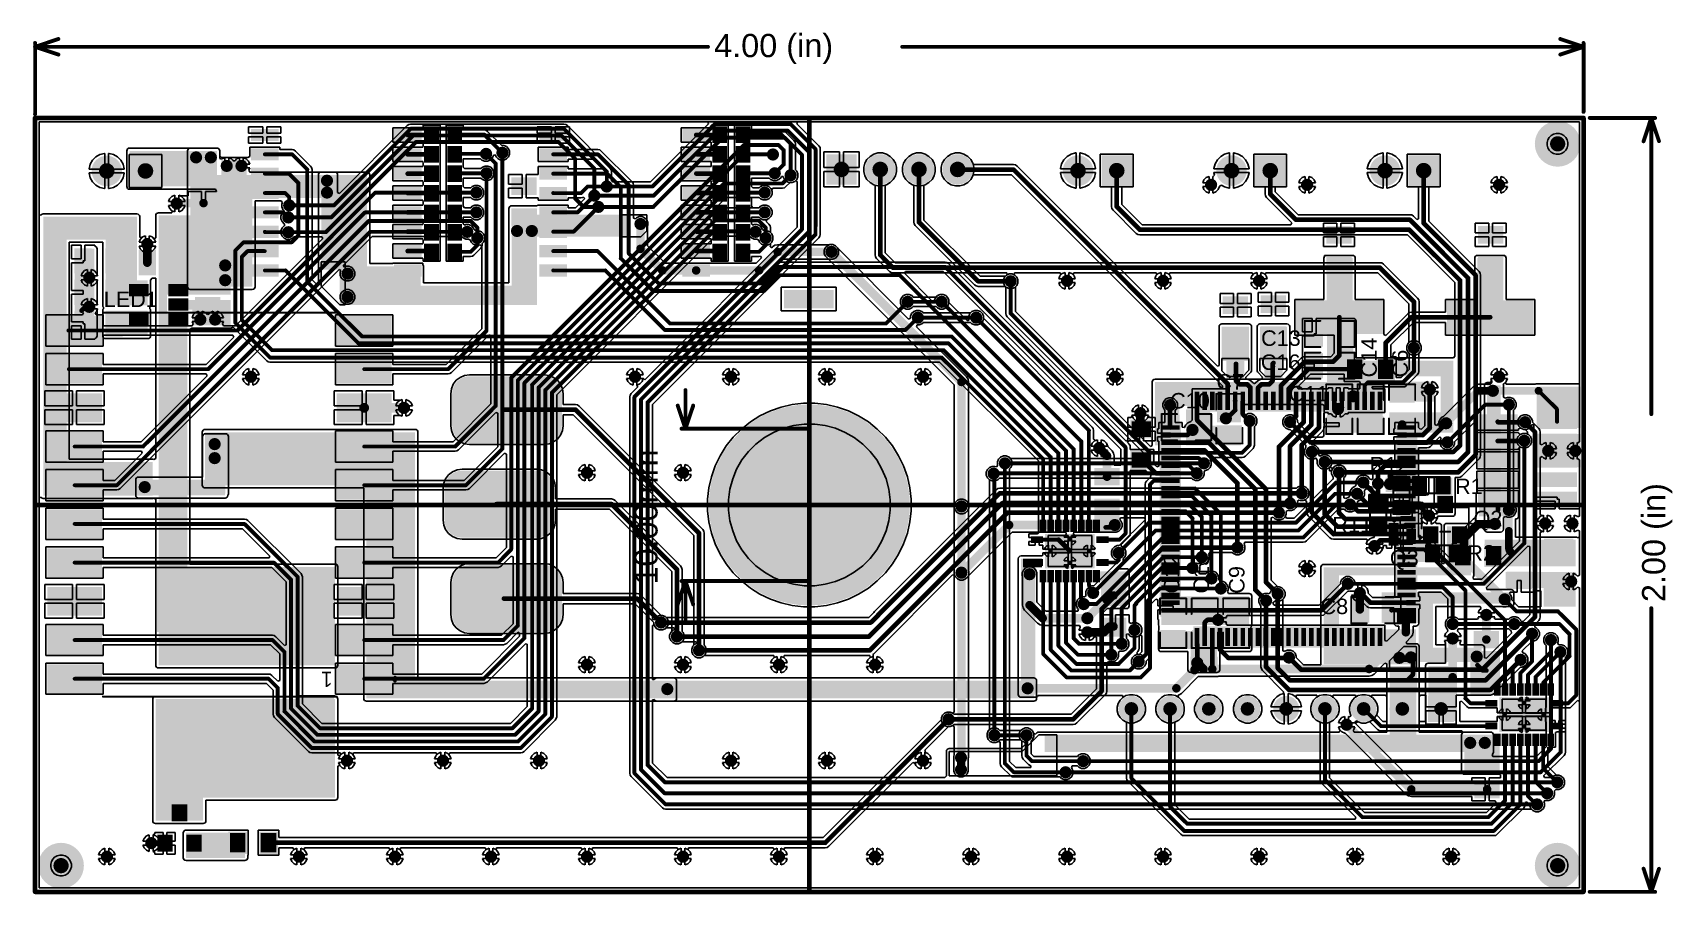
# Model space of a CAD drawing. Header units: millimetres. Extents: x -1231 to 5080, y -1243 to 680.
# Drawn here: x -1.9 to 105.7, y -1.9 to 54.6 of the extents above; entities that cross this region are included whole.
import ezdxf

# ---------------------------------------------------------------- set-up
doc = ezdxf.new("R2010")
doc.units = ezdxf.units.MM
for name, color, linetype in [('BottomLayer', 5, 'Continuous'), ('BottomPaste', 16, 'Continuous'), ('BottomSolder', 6, 'Continuous'), ('Mechanical1', 6, 'Continuous'), ('Mechanical2', 216, 'Continuous'), ('MultiLayer', 9, 'Continuous'), ('PadHoleLayer', 156, 'Continuous'), ('TopLayer', 1, 'Continuous'), ('TopOverlay', 2, 'Continuous'), ('TopPaste', 8, 'Continuous'), ('TopSolder', 216, 'Continuous'), ('ViaHoleLayer', 16, 'Continuous')]:
    doc.layers.add(name, color=color, linetype=linetype)
doc.styles.add('Arial', font='arial.ttf', dxfattribs={"height": 0.2})

msp = doc.modelspace()

# ---------------------------------------------------------------- texts
at = {"layer": 'Mechanical1', "style": 'Arial'}
msp.add_text('4.00 (in)', height=1.524, dxfattribs=at).set_placement((42.85, 53.04))
for s, p in [('10.00mm', (39.14, 18.42)), ('2.00 (in)', (105.26, 17.27))]:
    msp.add_text(s, height=1.524, rotation=90, dxfattribs=at).set_placement(p)
at = {"layer": 'TopOverlay', "style": 'Arial'}
for s, p in [('LED1', (2.8, 36.63)), ('C13', (78.74, 34.09)), ('C16', (78.72, 32.51)), ('C7', (75.81, 31.22)), ('C11', (80.56, 30.44)), ('C10', (72.77, 29.98)), ('R12', (85.85, 25.78)), ('R1', (91.47, 24.36)), ('R11', (83.41, 21.84)), ('Q2', (92.68, 22.25)), ('Q3', (87.19, 19.66)), ('R2', (92.27, 19.99)), ('C8', (82.64, 16.48))]:
    msp.add_text(s, height=1.016, dxfattribs=at).set_placement(p)
for s, p in [('C14', (86.33, 32.02)), ('C6', (88.37, 32.02)), ('C12', (73.38, 17.83)), ('C15', (75.32, 17.83)), ('C9', (77.65, 17.82))]:
    msp.add_text(s, height=1.016, rotation=90, dxfattribs=at).set_placement(p)

# ---------------------------------------------------------------- blocks, each defined once
blk = doc.blocks.new('F_____________1')
at = {"layer": 'BottomLayer'}
h = blk.add_hatch(color=5, dxfattribs=at)
edge = h.paths.add_edge_path()
edge.add_arc((0, 0), 0.5, 0, 360)
at = {"layer": 'BottomSolder'}
h = blk.add_hatch(color=6, dxfattribs=at)
edge = h.paths.add_edge_path()
edge.add_arc((0, 0), 1.5, 0, 360)
at = {"layer": 'MultiLayer'}
h = blk.add_hatch(color=9, dxfattribs=at)
edge = h.paths.add_edge_path()
edge.add_arc((0, 0), 0.5, 0, 360)
at = {"layer": 'PadHoleLayer'}
h = blk.add_hatch(color=156, dxfattribs=at)
edge = h.paths.add_edge_path()
edge.add_arc((0, 0), 0.5, 0, 360)
at = {"layer": 'TopLayer'}
h = blk.add_hatch(color=1, dxfattribs=at)
edge = h.paths.add_edge_path()
edge.add_arc((0, 0), 0.5, 0, 360)
at = {"layer": 'TopSolder'}
h = blk.add_hatch(color=216, dxfattribs=at)
edge = h.paths.add_edge_path()
edge.add_arc((0, 0), 1.5, 0, 360)
blk = doc.blocks.new('F_____________2')
at = {"layer": 'BottomLayer'}
h = blk.add_hatch(color=5, dxfattribs=at)
edge = h.paths.add_edge_path()
edge.add_arc((0, 0), 0.5, 0, 360)
at = {"layer": 'BottomSolder'}
h = blk.add_hatch(color=6, dxfattribs=at)
edge = h.paths.add_edge_path()
edge.add_arc((0, 0), 1.5, 0, 360)
at = {"layer": 'MultiLayer'}
h = blk.add_hatch(color=9, dxfattribs=at)
edge = h.paths.add_edge_path()
edge.add_arc((0, 0), 0.5, 0, 360)
at = {"layer": 'PadHoleLayer'}
h = blk.add_hatch(color=156, dxfattribs=at)
edge = h.paths.add_edge_path()
edge.add_arc((0, 0), 0.5, 0, 360)
at = {"layer": 'TopLayer'}
h = blk.add_hatch(color=1, dxfattribs=at)
edge = h.paths.add_edge_path()
edge.add_arc((0, 0), 0.5, 0, 360)
at = {"layer": 'TopSolder'}
h = blk.add_hatch(color=216, dxfattribs=at)
edge = h.paths.add_edge_path()
edge.add_arc((0, 0), 1.5, 0, 360)
blk = doc.blocks.new('F_____________3')
at = {"layer": 'BottomLayer'}
h = blk.add_hatch(color=5, dxfattribs=at)
edge = h.paths.add_edge_path()
edge.add_arc((0, 0), 0.5, 0, 360)
at = {"layer": 'BottomSolder'}
h = blk.add_hatch(color=6, dxfattribs=at)
edge = h.paths.add_edge_path()
edge.add_arc((0, 0), 1.5, 0, 360)
at = {"layer": 'MultiLayer'}
h = blk.add_hatch(color=9, dxfattribs=at)
edge = h.paths.add_edge_path()
edge.add_arc((0, 0), 0.5, 0, 360)
at = {"layer": 'PadHoleLayer'}
h = blk.add_hatch(color=156, dxfattribs=at)
edge = h.paths.add_edge_path()
edge.add_arc((0, 0), 0.5, 0, 360)
at = {"layer": 'TopLayer'}
h = blk.add_hatch(color=1, dxfattribs=at)
edge = h.paths.add_edge_path()
edge.add_arc((0, 0), 0.5, 0, 360)
at = {"layer": 'TopSolder'}
h = blk.add_hatch(color=216, dxfattribs=at)
edge = h.paths.add_edge_path()
edge.add_arc((0, 0), 1.5, 0, 360)
blk = doc.blocks.new('R___0603_4')
at = {"layer": 'TopLayer'}
for points in [[(-0.381, 0.4445), (-0.381, -0.4445), (-1.143, -0.4445), (-1.143, 0.4445)], [(1.143, 0.4445), (1.143, -0.4445), (0.381, -0.4445), (0.381, 0.4445)]]:
    blk.add_hatch(color=1, dxfattribs=at).paths.add_polyline_path(points)
at = {"layer": 'TopPaste'}
for points in [[(-0.381, 0.4445), (-0.381, -0.4445), (-1.143, -0.4445), (-1.143, 0.4445)], [(1.143, 0.4445), (1.143, -0.4445), (0.381, -0.4445), (0.381, 0.4445)]]:
    blk.add_hatch(color=8, dxfattribs=at).paths.add_polyline_path(points)
at = {"layer": 'TopSolder'}
for points in [[(-0.2794, 0.5461), (-0.2794, -0.5461), (-1.2446, -0.5461), (-1.2446, 0.5461)], [(1.2446, 0.5461), (1.2446, -0.5461), (0.2794, -0.5461), (0.2794, 0.5461)]]:
    blk.add_hatch(color=216, dxfattribs=at).paths.add_polyline_path(points)
at = {"layer": 'TopOverlay', "const_width": 0.127}
for points in [[(-1.2192, 0.5334), (-1.2192, -0.5334)], [(-1.2192, 0.5334), (1.2192, 0.5334)], [(1.2192, 0.5334), (1.2192, -0.5334)], [(-1.2192, -0.5334), (1.2192, -0.5334)]]:
    blk.add_lwpolyline(points, dxfattribs=at)
at = {"layer": 'TopOverlay', "const_width": 0.0635}
for points in [[(-1.25095, 0.5334, 1), (-1.18745, 0.5334, 1)], [(-1.25095, 0.5334, 1), (-1.18745, 0.5334, 1)], [(1.18745, 0.5334, 1), (1.25095, 0.5334, 1)], [(1.18745, 0.5334, 1), (1.25095, 0.5334, 1)], [(-1.25095, -0.5334, 1), (-1.18745, -0.5334, 1)], [(-1.25095, -0.5334, 1), (-1.18745, -0.5334, 1)], [(1.18745, -0.5334, 1), (1.25095, -0.5334, 1)], [(1.18745, -0.5334, 1), (1.25095, -0.5334, 1)]]:
    blk.add_lwpolyline(points, format="xyb", close=True, dxfattribs=at)
blk = doc.blocks.new('R___0603_5')
at = {"layer": 'TopLayer'}
for points in [[(-0.381, 0.4445), (-0.381, -0.4445), (-1.143, -0.4445), (-1.143, 0.4445)], [(1.143, 0.4445), (1.143, -0.4445), (0.381, -0.4445), (0.381, 0.4445)]]:
    blk.add_hatch(color=1, dxfattribs=at).paths.add_polyline_path(points)
at = {"layer": 'TopPaste'}
for points in [[(-0.381, 0.4445), (-0.381, -0.4445), (-1.143, -0.4445), (-1.143, 0.4445)], [(1.143, 0.4445), (1.143, -0.4445), (0.381, -0.4445), (0.381, 0.4445)]]:
    blk.add_hatch(color=8, dxfattribs=at).paths.add_polyline_path(points)
at = {"layer": 'TopSolder'}
for points in [[(-0.2794, 0.5461), (-0.2794, -0.5461), (-1.2446, -0.5461), (-1.2446, 0.5461)], [(1.2446, 0.5461), (1.2446, -0.5461), (0.2794, -0.5461), (0.2794, 0.5461)]]:
    blk.add_hatch(color=216, dxfattribs=at).paths.add_polyline_path(points)
at = {"layer": 'TopOverlay', "const_width": 0.127}
for points in [[(-1.2192, -0.5334), (-1.2192, 0.5334)], [(1.2192, 0.5334), (-1.2192, 0.5334)], [(1.2192, -0.5334), (1.2192, 0.5334)], [(1.2192, -0.5334), (-1.2192, -0.5334)]]:
    blk.add_lwpolyline(points, dxfattribs=at)
at = {"layer": 'TopOverlay', "const_width": 0.0635}
for points in [[(-1.25095, 0.5334, 1), (-1.18745, 0.5334, 1)], [(-1.25095, 0.5334, 1), (-1.18745, 0.5334, 1)], [(1.18745, 0.5334, 1), (1.25095, 0.5334, 1)], [(1.18745, 0.5334, 1), (1.25095, 0.5334, 1)], [(-1.25095, -0.5334, 1), (-1.18745, -0.5334, 1)], [(-1.25095, -0.5334, 1), (-1.18745, -0.5334, 1)], [(1.18745, -0.5334, 1), (1.25095, -0.5334, 1)], [(1.18745, -0.5334, 1), (1.25095, -0.5334, 1)]]:
    blk.add_lwpolyline(points, format="xyb", close=True, dxfattribs=at)
blk = doc.blocks.new('SOT_723_6')
at = {"layer": 'TopLayer'}
for points in [[(-0.25, 0.8), (0.25, 0.8), (0.25, 0.35), (-0.25, 0.35)], [(-0.65, -0.35), (-0.15, -0.35), (-0.15, -0.8), (-0.65, -0.8)], [(0.15, -0.35), (0.65, -0.35), (0.65, -0.8), (0.15, -0.8)]]:
    blk.add_hatch(color=1, dxfattribs=at).paths.add_polyline_path(points)
at = {"layer": 'TopPaste'}
for points in [[(-0.25, 0.8), (0.25, 0.8), (0.25, 0.35), (-0.25, 0.35)], [(-0.65, -0.35), (-0.15, -0.35), (-0.15, -0.8), (-0.65, -0.8)], [(0.15, -0.35), (0.65, -0.35), (0.65, -0.8), (0.15, -0.8)]]:
    blk.add_hatch(color=8, dxfattribs=at).paths.add_polyline_path(points)
at = {"layer": 'TopSolder'}
for points in [[(-0.35, 0.9), (0.35, 0.9), (0.35, 0.25), (-0.35, 0.25)], [(-0.75, -0.25), (-0.05, -0.25), (-0.05, -0.9), (-0.75, -0.9)], [(0.05, -0.25), (0.75, -0.25), (0.75, -0.9), (0.05, -0.9)]]:
    blk.add_hatch(color=216, dxfattribs=at).paths.add_polyline_path(points)
at = {"layer": 'TopOverlay', "const_width": 0.127}
for points in [[(-0.38, 0.64), (-0.64, 0.64)], [(-0.64, -0.15), (-0.64, 0.64)], [(-0.38, 0.64), (-0.64, 0.64)], [(-0.64, -0.15), (-0.64, 0.64)], [(0.64, 0.64), (0.38, 0.64)], [(0.64, -0.15), (0.64, 0.64)], [(-0.81, -0.53), (-0.94, -0.41)], [(-0.94, -0.66), (-0.94, -0.41)], [(-0.94, -0.66), (-0.81, -0.53)], [(0.03, -0.41), (-0.03, -0.41)]]:
    blk.add_lwpolyline(points, dxfattribs=at)
at = {"layer": 'TopOverlay', "const_width": 0.0635}
for points in [[(-0.67, 0.64, 1), (-0.6, 0.64, 1)], [(-0.67, 0.64, 1), (-0.6, 0.64, 1)], [(-0.67, 0.64, 1), (-0.6, 0.64, 1)], [(-0.67, 0.64, 1), (-0.6, 0.64, 1)], [(-0.41, 0.64, 1), (-0.35, 0.64, 1)], [(-0.41, 0.64, 1), (-0.35, 0.64, 1)], [(0.35, 0.64, 1), (0.41, 0.64, 1)], [(0.6, 0.64, 1), (0.67, 0.64, 1)], [(0.6, 0.64, 1), (0.67, 0.64, 1)], [(-0.97, -0.41, 1), (-0.91, -0.41, 1)], [(-0.97, -0.41, 1), (-0.91, -0.41, 1)], [(-0.97, -0.66, 1), (-0.91, -0.66, 1)], [(-0.97, -0.66, 1), (-0.91, -0.66, 1)], [(-0.84, -0.53, 1), (-0.78, -0.53, 1)], [(-0.84, -0.53, 1), (-0.78, -0.53, 1)], [(-0.67, -0.15, 1), (-0.6, -0.15, 1)], [(-0.67, -0.15, 1), (-0.6, -0.15, 1)], [(-0.06, -0.41, 1), (0.01, -0.41, 1)], [(-0.01, -0.41, 1), (0.06, -0.41, 1)], [(0.6, -0.15, 1), (0.67, -0.15, 1)]]:
    blk.add_lwpolyline(points, format="xyb", close=True, dxfattribs=at)
blk = doc.blocks.new('SOT_23_7')
at = {"layer": 'TopLayer'}
for points in [[(-0.41, 1.46), (0.41, 1.46), (0.41, 0.54), (-0.41, 0.54)], [(-1.36, -0.54), (-0.54, -0.54), (-0.54, -1.46), (-1.36, -1.46)], [(0.54, -0.54), (1.36, -0.54), (1.36, -1.46), (0.54, -1.46)]]:
    blk.add_hatch(color=1, dxfattribs=at).paths.add_polyline_path(points)
at = {"layer": 'TopPaste'}
for points in [[(-0.41, 1.46), (0.41, 1.46), (0.41, 0.54), (-0.41, 0.54)], [(-1.36, -0.54), (-0.54, -0.54), (-0.54, -1.46), (-1.36, -1.46)], [(0.54, -0.54), (1.36, -0.54), (1.36, -1.46), (0.54, -1.46)]]:
    blk.add_hatch(color=8, dxfattribs=at).paths.add_polyline_path(points)
at = {"layer": 'TopSolder'}
for points in [[(-0.51, 1.56), (0.51, 1.56), (0.51, 0.44), (-0.51, 0.44)], [(-1.46, -0.44), (-0.44, -0.44), (-0.44, -1.56), (-1.46, -1.56)], [(0.44, -0.44), (1.46, -0.44), (1.46, -1.56), (0.44, -1.56)]]:
    blk.add_hatch(color=216, dxfattribs=at).paths.add_polyline_path(points)
at = {"layer": 'TopOverlay', "const_width": 0.127}
for points in [[(-1.55, 0.81), (-0.56, 0.81)], [(-1.55, -0.58), (-1.55, 0.81)], [(0.56, 0.81), (1.55, 0.81)], [(1.55, -0.58), (1.55, 0.81)], [(-1.68, -1.3), (-1.68, -1.04)], [(-1.68, -1.04), (-1.55, -1.17)], [(-0.33, -0.79), (0.33, -0.79)], [(-1.68, -1.3), (-1.55, -1.17)]]:
    blk.add_lwpolyline(points, dxfattribs=at)
at = {"layer": 'TopOverlay', "const_width": 0.0635}
for points in [[(-1.58, 0.81, 1), (-1.52, 0.81, 1)], [(-1.58, 0.81, 1), (-1.52, 0.81, 1)], [(-0.59, 0.81, 1), (-0.53, 0.81, 1)], [(0.53, 0.81, 1), (0.59, 0.81, 1)], [(1.52, 0.81, 1), (1.58, 0.81, 1)], [(1.52, 0.81, 1), (1.58, 0.81, 1)], [(-1.71, -1.04, 1), (-1.64, -1.04, 1)], [(-1.71, -1.04, 1), (-1.64, -1.04, 1)], [(-1.58, -0.58, 1), (-1.52, -0.58, 1)], [(-0.36, -0.79, 1), (-0.3, -0.79, 1)], [(0.3, -0.79, 1), (0.36, -0.79, 1)], [(1.52, -0.58, 1), (1.58, -0.58, 1)], [(-1.71, -1.3, 1), (-1.64, -1.3, 1)], [(-1.71, -1.3, 1), (-1.64, -1.3, 1)], [(-1.58, -1.17, 1), (-1.52, -1.17, 1)], [(-1.58, -1.17, 1), (-1.52, -1.17, 1)]]:
    blk.add_lwpolyline(points, format="xyb", close=True, dxfattribs=at)
blk = doc.blocks.new('R___0603_B_8')
at = {"layer": 'BottomLayer'}
for points in [[(-1.143, -0.4445), (-1.143, 0.4445), (-0.381, 0.4445), (-0.381, -0.4445)], [(0.381, -0.4445), (0.381, 0.4445), (1.143, 0.4445), (1.143, -0.4445)]]:
    blk.add_hatch(color=5, dxfattribs=at).paths.add_polyline_path(points)
at = {"layer": 'BottomPaste'}
for points in [[(-1.143, -0.4445), (-1.143, 0.4445), (-0.381, 0.4445), (-0.381, -0.4445)], [(0.381, -0.4445), (0.381, 0.4445), (1.143, 0.4445), (1.143, -0.4445)]]:
    blk.add_hatch(color=16, dxfattribs=at).paths.add_polyline_path(points)
at = {"layer": 'BottomSolder'}
for points in [[(-1.2446, -0.5461), (-1.2446, 0.5461), (-0.2794, 0.5461), (-0.2794, -0.5461)], [(0.2794, -0.5461), (0.2794, 0.5461), (1.2446, 0.5461), (1.2446, -0.5461)]]:
    blk.add_hatch(color=6, dxfattribs=at).paths.add_polyline_path(points)
blk = doc.blocks.new('R___0603_B_9')
at = {"layer": 'BottomLayer'}
for points in [[(-1.143, -0.4445), (-1.143, 0.4445), (-0.381, 0.4445), (-0.381, -0.4445)], [(0.381, -0.4445), (0.381, 0.4445), (1.143, 0.4445), (1.143, -0.4445)]]:
    blk.add_hatch(color=5, dxfattribs=at).paths.add_polyline_path(points)
at = {"layer": 'BottomPaste'}
for points in [[(-1.143, -0.4445), (-1.143, 0.4445), (-0.381, 0.4445), (-0.381, -0.4445)], [(0.381, -0.4445), (0.381, 0.4445), (1.143, 0.4445), (1.143, -0.4445)]]:
    blk.add_hatch(color=16, dxfattribs=at).paths.add_polyline_path(points)
at = {"layer": 'BottomSolder'}
for points in [[(-1.2446, -0.5461), (-1.2446, 0.5461), (-0.2794, 0.5461), (-0.2794, -0.5461)], [(0.2794, -0.5461), (0.2794, 0.5461), (1.2446, 0.5461), (1.2446, -0.5461)]]:
    blk.add_hatch(color=6, dxfattribs=at).paths.add_polyline_path(points)
blk = doc.blocks.new('R___0603_B_10')
at = {"layer": 'BottomLayer'}
for points in [[(-1.143, -0.4445), (-1.143, 0.4445), (-0.381, 0.4445), (-0.381, -0.4445)], [(0.381, -0.4445), (0.381, 0.4445), (1.143, 0.4445), (1.143, -0.4445)]]:
    blk.add_hatch(color=5, dxfattribs=at).paths.add_polyline_path(points)
at = {"layer": 'BottomPaste'}
for points in [[(-1.143, -0.4445), (-1.143, 0.4445), (-0.381, 0.4445), (-0.381, -0.4445)], [(0.381, -0.4445), (0.381, 0.4445), (1.143, 0.4445), (1.143, -0.4445)]]:
    blk.add_hatch(color=16, dxfattribs=at).paths.add_polyline_path(points)
at = {"layer": 'BottomSolder'}
for points in [[(-1.2446, -0.5461), (-1.2446, 0.5461), (-0.2794, 0.5461), (-0.2794, -0.5461)], [(0.2794, -0.5461), (0.2794, 0.5461), (1.2446, 0.5461), (1.2446, -0.5461)]]:
    blk.add_hatch(color=6, dxfattribs=at).paths.add_polyline_path(points)
blk = doc.blocks.new('R___0603_B_11')
at = {"layer": 'BottomLayer'}
for points in [[(-1.143, -0.4445), (-1.143, 0.4445), (-0.381, 0.4445), (-0.381, -0.4445)], [(0.381, -0.4445), (0.381, 0.4445), (1.143, 0.4445), (1.143, -0.4445)]]:
    blk.add_hatch(color=5, dxfattribs=at).paths.add_polyline_path(points)
at = {"layer": 'BottomPaste'}
for points in [[(-1.143, -0.4445), (-1.143, 0.4445), (-0.381, 0.4445), (-0.381, -0.4445)], [(0.381, -0.4445), (0.381, 0.4445), (1.143, 0.4445), (1.143, -0.4445)]]:
    blk.add_hatch(color=16, dxfattribs=at).paths.add_polyline_path(points)
at = {"layer": 'BottomSolder'}
for points in [[(-1.2446, -0.5461), (-1.2446, 0.5461), (-0.2794, 0.5461), (-0.2794, -0.5461)], [(0.2794, -0.5461), (0.2794, 0.5461), (1.2446, 0.5461), (1.2446, -0.5461)]]:
    blk.add_hatch(color=6, dxfattribs=at).paths.add_polyline_path(points)
blk = doc.blocks.new('R___0603_B_12')
at = {"layer": 'BottomLayer'}
for points in [[(-1.143, -0.4445), (-1.143, 0.4445), (-0.381, 0.4445), (-0.381, -0.4445)], [(0.381, -0.4445), (0.381, 0.4445), (1.143, 0.4445), (1.143, -0.4445)]]:
    blk.add_hatch(color=5, dxfattribs=at).paths.add_polyline_path(points)
at = {"layer": 'BottomPaste'}
for points in [[(-1.143, -0.4445), (-1.143, 0.4445), (-0.381, 0.4445), (-0.381, -0.4445)], [(0.381, -0.4445), (0.381, 0.4445), (1.143, 0.4445), (1.143, -0.4445)]]:
    blk.add_hatch(color=16, dxfattribs=at).paths.add_polyline_path(points)
at = {"layer": 'BottomSolder'}
for points in [[(-1.2446, -0.5461), (-1.2446, 0.5461), (-0.2794, 0.5461), (-0.2794, -0.5461)], [(0.2794, -0.5461), (0.2794, 0.5461), (1.2446, 0.5461), (1.2446, -0.5461)]]:
    blk.add_hatch(color=6, dxfattribs=at).paths.add_polyline_path(points)
blk = doc.blocks.new('R___0603_B_13')
at = {"layer": 'BottomLayer'}
for points in [[(-1.143, -0.4445), (-1.143, 0.4445), (-0.381, 0.4445), (-0.381, -0.4445)], [(0.381, -0.4445), (0.381, 0.4445), (1.143, 0.4445), (1.143, -0.4445)]]:
    blk.add_hatch(color=5, dxfattribs=at).paths.add_polyline_path(points)
at = {"layer": 'BottomPaste'}
for points in [[(-1.143, -0.4445), (-1.143, 0.4445), (-0.381, 0.4445), (-0.381, -0.4445)], [(0.381, -0.4445), (0.381, 0.4445), (1.143, 0.4445), (1.143, -0.4445)]]:
    blk.add_hatch(color=16, dxfattribs=at).paths.add_polyline_path(points)
at = {"layer": 'BottomSolder'}
for points in [[(-1.2446, -0.5461), (-1.2446, 0.5461), (-0.2794, 0.5461), (-0.2794, -0.5461)], [(0.2794, -0.5461), (0.2794, 0.5461), (1.2446, 0.5461), (1.2446, -0.5461)]]:
    blk.add_hatch(color=6, dxfattribs=at).paths.add_polyline_path(points)
blk = doc.blocks.new('R___0603_B_14')
at = {"layer": 'BottomLayer'}
for points in [[(-1.143, -0.4445), (-1.143, 0.4445), (-0.381, 0.4445), (-0.381, -0.4445)], [(0.381, -0.4445), (0.381, 0.4445), (1.143, 0.4445), (1.143, -0.4445)]]:
    blk.add_hatch(color=5, dxfattribs=at).paths.add_polyline_path(points)
at = {"layer": 'BottomPaste'}
for points in [[(-1.143, -0.4445), (-1.143, 0.4445), (-0.381, 0.4445), (-0.381, -0.4445)], [(0.381, -0.4445), (0.381, 0.4445), (1.143, 0.4445), (1.143, -0.4445)]]:
    blk.add_hatch(color=16, dxfattribs=at).paths.add_polyline_path(points)
at = {"layer": 'BottomSolder'}
for points in [[(-1.2446, -0.5461), (-1.2446, 0.5461), (-0.2794, 0.5461), (-0.2794, -0.5461)], [(0.2794, -0.5461), (0.2794, 0.5461), (1.2446, 0.5461), (1.2446, -0.5461)]]:
    blk.add_hatch(color=6, dxfattribs=at).paths.add_polyline_path(points)
blk = doc.blocks.new('R___0603_B_15')
at = {"layer": 'BottomLayer'}
for points in [[(-1.143, -0.4445), (-1.143, 0.4445), (-0.381, 0.4445), (-0.381, -0.4445)], [(0.381, -0.4445), (0.381, 0.4445), (1.143, 0.4445), (1.143, -0.4445)]]:
    blk.add_hatch(color=5, dxfattribs=at).paths.add_polyline_path(points)
at = {"layer": 'BottomPaste'}
for points in [[(-1.143, -0.4445), (-1.143, 0.4445), (-0.381, 0.4445), (-0.381, -0.4445)], [(0.381, -0.4445), (0.381, 0.4445), (1.143, 0.4445), (1.143, -0.4445)]]:
    blk.add_hatch(color=16, dxfattribs=at).paths.add_polyline_path(points)
at = {"layer": 'BottomSolder'}
for points in [[(-1.2446, -0.5461), (-1.2446, 0.5461), (-0.2794, 0.5461), (-0.2794, -0.5461)], [(0.2794, -0.5461), (0.2794, 0.5461), (1.2446, 0.5461), (1.2446, -0.5461)]]:
    blk.add_hatch(color=6, dxfattribs=at).paths.add_polyline_path(points)
blk = doc.blocks.new('R___0603_B_16')
at = {"layer": 'BottomLayer'}
for points in [[(-1.143, -0.4445), (-1.143, 0.4445), (-0.381, 0.4445), (-0.381, -0.4445)], [(0.381, -0.4445), (0.381, 0.4445), (1.143, 0.4445), (1.143, -0.4445)]]:
    blk.add_hatch(color=5, dxfattribs=at).paths.add_polyline_path(points)
at = {"layer": 'BottomPaste'}
for points in [[(-1.143, -0.4445), (-1.143, 0.4445), (-0.381, 0.4445), (-0.381, -0.4445)], [(0.381, -0.4445), (0.381, 0.4445), (1.143, 0.4445), (1.143, -0.4445)]]:
    blk.add_hatch(color=16, dxfattribs=at).paths.add_polyline_path(points)
at = {"layer": 'BottomSolder'}
for points in [[(-1.2446, -0.5461), (-1.2446, 0.5461), (-0.2794, 0.5461), (-0.2794, -0.5461)], [(0.2794, -0.5461), (0.2794, 0.5461), (1.2446, 0.5461), (1.2446, -0.5461)]]:
    blk.add_hatch(color=6, dxfattribs=at).paths.add_polyline_path(points)
blk = doc.blocks.new('R___0603_B_17')
at = {"layer": 'BottomLayer'}
for points in [[(-1.143, -0.4445), (-1.143, 0.4445), (-0.381, 0.4445), (-0.381, -0.4445)], [(0.381, -0.4445), (0.381, 0.4445), (1.143, 0.4445), (1.143, -0.4445)]]:
    blk.add_hatch(color=5, dxfattribs=at).paths.add_polyline_path(points)
at = {"layer": 'BottomPaste'}
for points in [[(-1.143, -0.4445), (-1.143, 0.4445), (-0.381, 0.4445), (-0.381, -0.4445)], [(0.381, -0.4445), (0.381, 0.4445), (1.143, 0.4445), (1.143, -0.4445)]]:
    blk.add_hatch(color=16, dxfattribs=at).paths.add_polyline_path(points)
at = {"layer": 'BottomSolder'}
for points in [[(-1.2446, -0.5461), (-1.2446, 0.5461), (-0.2794, 0.5461), (-0.2794, -0.5461)], [(0.2794, -0.5461), (0.2794, 0.5461), (1.2446, 0.5461), (1.2446, -0.5461)]]:
    blk.add_hatch(color=6, dxfattribs=at).paths.add_polyline_path(points)
blk = doc.blocks.new('HDR_1_9_F______R_A_B_18')
at = {"layer": 'BottomLayer'}
blk.add_hatch(color=5, dxfattribs=at).paths.add_polyline_path([(-0.75, 0.75), (0.75, 0.75), (0.75, -0.75), (-0.75, -0.75)])
h = blk.add_hatch(color=5, dxfattribs=at)
edge = h.paths.add_edge_path()
edge.add_arc((2.54, 0), 0.75, 0, 360)
h = blk.add_hatch(color=5, dxfattribs=at)
edge = h.paths.add_edge_path()
edge.add_arc((5.08, 0), 0.75, 0, 360)
h = blk.add_hatch(color=5, dxfattribs=at)
edge = h.paths.add_edge_path()
edge.add_arc((7.62, 0), 0.75, 0, 360)
h = blk.add_hatch(color=5, dxfattribs=at)
edge = h.paths.add_edge_path()
edge.add_arc((10.16, 0), 0.75, 0, 360)
h = blk.add_hatch(color=5, dxfattribs=at)
edge = h.paths.add_edge_path()
edge.add_arc((12.7, 0), 0.75, 0, 360)
h = blk.add_hatch(color=5, dxfattribs=at)
edge = h.paths.add_edge_path()
edge.add_arc((15.24, 0), 0.75, 0, 360)
h = blk.add_hatch(color=5, dxfattribs=at)
edge = h.paths.add_edge_path()
edge.add_arc((17.78, 0), 0.75, 0, 360)
h = blk.add_hatch(color=5, dxfattribs=at)
edge = h.paths.add_edge_path()
edge.add_arc((20.32, 0), 0.75, 0, 360)
at = {"layer": 'BottomSolder'}
blk.add_hatch(color=6, dxfattribs=at).paths.add_polyline_path([(-0.85, 0.85), (0.85, 0.85), (0.85, -0.85), (-0.85, -0.85)])
h = blk.add_hatch(color=6, dxfattribs=at)
edge = h.paths.add_edge_path()
edge.add_arc((2.54, 0), 0.852, 0, 360)
h = blk.add_hatch(color=6, dxfattribs=at)
edge = h.paths.add_edge_path()
edge.add_arc((5.08, 0), 0.852, 0, 360)
h = blk.add_hatch(color=6, dxfattribs=at)
edge = h.paths.add_edge_path()
edge.add_arc((7.62, 0), 0.852, 0, 360)
h = blk.add_hatch(color=6, dxfattribs=at)
edge = h.paths.add_edge_path()
edge.add_arc((10.16, 0), 0.852, 0, 360)
h = blk.add_hatch(color=6, dxfattribs=at)
edge = h.paths.add_edge_path()
edge.add_arc((12.7, 0), 0.852, 0, 360)
h = blk.add_hatch(color=6, dxfattribs=at)
edge = h.paths.add_edge_path()
edge.add_arc((15.24, 0), 0.852, 0, 360)
h = blk.add_hatch(color=6, dxfattribs=at)
edge = h.paths.add_edge_path()
edge.add_arc((17.78, 0), 0.852, 0, 360)
h = blk.add_hatch(color=6, dxfattribs=at)
edge = h.paths.add_edge_path()
edge.add_arc((20.32, 0), 0.852, 0, 360)
at = {"layer": 'MultiLayer'}
blk.add_hatch(color=9, dxfattribs=at).paths.add_polyline_path([(-0.75, 0.75), (0.75, 0.75), (0.75, -0.75), (-0.75, -0.75)])
h = blk.add_hatch(color=9, dxfattribs=at)
edge = h.paths.add_edge_path()
edge.add_arc((2.54, 0), 0.75, 0, 360)
h = blk.add_hatch(color=9, dxfattribs=at)
edge = h.paths.add_edge_path()
edge.add_arc((5.08, 0), 0.75, 0, 360)
h = blk.add_hatch(color=9, dxfattribs=at)
edge = h.paths.add_edge_path()
edge.add_arc((7.62, 0), 0.75, 0, 360)
h = blk.add_hatch(color=9, dxfattribs=at)
edge = h.paths.add_edge_path()
edge.add_arc((10.16, 0), 0.75, 0, 360)
h = blk.add_hatch(color=9, dxfattribs=at)
edge = h.paths.add_edge_path()
edge.add_arc((12.7, 0), 0.75, 0, 360)
h = blk.add_hatch(color=9, dxfattribs=at)
edge = h.paths.add_edge_path()
edge.add_arc((15.24, 0), 0.75, 0, 360)
h = blk.add_hatch(color=9, dxfattribs=at)
edge = h.paths.add_edge_path()
edge.add_arc((17.78, 0), 0.75, 0, 360)
h = blk.add_hatch(color=9, dxfattribs=at)
edge = h.paths.add_edge_path()
edge.add_arc((20.32, 0), 0.75, 0, 360)
at = {"layer": 'PadHoleLayer'}
h = blk.add_hatch(color=156, dxfattribs=at)
edge = h.paths.add_edge_path()
edge.add_arc((0, 0), 0.45, 0, 360)
h = blk.add_hatch(color=156, dxfattribs=at)
edge = h.paths.add_edge_path()
edge.add_arc((2.54, 0), 0.45, 0, 360)
h = blk.add_hatch(color=156, dxfattribs=at)
edge = h.paths.add_edge_path()
edge.add_arc((5.08, 0), 0.45, 0, 360)
h = blk.add_hatch(color=156, dxfattribs=at)
edge = h.paths.add_edge_path()
edge.add_arc((7.62, 0), 0.45, 0, 360)
h = blk.add_hatch(color=156, dxfattribs=at)
edge = h.paths.add_edge_path()
edge.add_arc((10.16, 0), 0.45, 0, 360)
h = blk.add_hatch(color=156, dxfattribs=at)
edge = h.paths.add_edge_path()
edge.add_arc((12.7, 0), 0.45, 0, 360)
h = blk.add_hatch(color=156, dxfattribs=at)
edge = h.paths.add_edge_path()
edge.add_arc((15.24, 0), 0.45, 0, 360)
h = blk.add_hatch(color=156, dxfattribs=at)
edge = h.paths.add_edge_path()
edge.add_arc((17.78, 0), 0.45, 0, 360)
h = blk.add_hatch(color=156, dxfattribs=at)
edge = h.paths.add_edge_path()
edge.add_arc((20.32, 0), 0.45, 0, 360)
at = {"layer": 'TopLayer'}
blk.add_hatch(color=1, dxfattribs=at).paths.add_polyline_path([(-0.75, 0.75), (0.75, 0.75), (0.75, -0.75), (-0.75, -0.75)])
h = blk.add_hatch(color=1, dxfattribs=at)
edge = h.paths.add_edge_path()
edge.add_arc((2.54, 0), 0.75, 0, 360)
h = blk.add_hatch(color=1, dxfattribs=at)
edge = h.paths.add_edge_path()
edge.add_arc((5.08, 0), 0.75, 0, 360)
h = blk.add_hatch(color=1, dxfattribs=at)
edge = h.paths.add_edge_path()
edge.add_arc((7.62, 0), 0.75, 0, 360)
h = blk.add_hatch(color=1, dxfattribs=at)
edge = h.paths.add_edge_path()
edge.add_arc((10.16, 0), 0.75, 0, 360)
h = blk.add_hatch(color=1, dxfattribs=at)
edge = h.paths.add_edge_path()
edge.add_arc((12.7, 0), 0.75, 0, 360)
h = blk.add_hatch(color=1, dxfattribs=at)
edge = h.paths.add_edge_path()
edge.add_arc((15.24, 0), 0.75, 0, 360)
h = blk.add_hatch(color=1, dxfattribs=at)
edge = h.paths.add_edge_path()
edge.add_arc((17.78, 0), 0.75, 0, 360)
h = blk.add_hatch(color=1, dxfattribs=at)
edge = h.paths.add_edge_path()
edge.add_arc((20.32, 0), 0.75, 0, 360)
at = {"layer": 'TopSolder'}
blk.add_hatch(color=216, dxfattribs=at).paths.add_polyline_path([(-0.85, 0.85), (0.85, 0.85), (0.85, -0.85), (-0.85, -0.85)])
h = blk.add_hatch(color=216, dxfattribs=at)
edge = h.paths.add_edge_path()
edge.add_arc((2.54, 0), 0.852, 0, 360)
h = blk.add_hatch(color=216, dxfattribs=at)
edge = h.paths.add_edge_path()
edge.add_arc((5.08, 0), 0.852, 0, 360)
h = blk.add_hatch(color=216, dxfattribs=at)
edge = h.paths.add_edge_path()
edge.add_arc((7.62, 0), 0.852, 0, 360)
h = blk.add_hatch(color=216, dxfattribs=at)
edge = h.paths.add_edge_path()
edge.add_arc((10.16, 0), 0.852, 0, 360)
h = blk.add_hatch(color=216, dxfattribs=at)
edge = h.paths.add_edge_path()
edge.add_arc((12.7, 0), 0.852, 0, 360)
h = blk.add_hatch(color=216, dxfattribs=at)
edge = h.paths.add_edge_path()
edge.add_arc((15.24, 0), 0.852, 0, 360)
h = blk.add_hatch(color=216, dxfattribs=at)
edge = h.paths.add_edge_path()
edge.add_arc((17.78, 0), 0.852, 0, 360)
h = blk.add_hatch(color=216, dxfattribs=at)
edge = h.paths.add_edge_path()
edge.add_arc((20.32, 0), 0.852, 0, 360)
blk = doc.blocks.new('ACDC56_41SURKWA_F01_20')
at = {"layer": 'TopLayer'}
for points in [[(-7.8, 10.58), (-11.2, 10.58), (-11.2, 12.28), (-7.8, 12.28)], [(11.2, 10.58), (7.8, 10.58), (7.8, 12.28), (11.2, 12.28)], [(-7.8, 8.04), (-11.2, 8.04), (-11.2, 9.74), (-7.8, 9.74)], [(11.2, 8.04), (7.8, 8.04), (7.8, 9.74), (11.2, 9.74)], [(-7.8, 5.5), (-11.2, 5.5), (-11.2, 7.2), (-7.8, 7.2)], [(11.2, 5.5), (7.8, 5.5), (7.8, 7.2), (11.2, 7.2)], [(-7.8, 2.96), (-11.2, 2.96), (-11.2, 4.66), (-7.8, 4.66)], [(11.2, 2.96), (7.8, 2.96), (7.8, 4.66), (11.2, 4.66)], [(-7.8, 0.42), (-11.2, 0.42), (-11.2, 2.12), (-7.8, 2.12)], [(11.2, 0.42), (7.8, 0.42), (7.8, 2.12), (11.2, 2.12)], [(-7.8, -2.12), (-11.2, -2.12), (-11.2, -0.42), (-7.8, -0.42)], [(11.2, -2.12), (7.8, -2.12), (7.8, -0.42), (11.2, -0.42)], [(-7.8, -4.66), (-11.2, -4.66), (-11.2, -2.96), (-7.8, -2.96)], [(11.2, -4.66), (7.8, -4.66), (7.8, -2.96), (11.2, -2.96)], [(-7.8, -7.2), (-11.2, -7.2), (-11.2, -5.5), (-7.8, -5.5)], [(11.2, -7.2), (7.8, -7.2), (7.8, -5.5), (11.2, -5.5)], [(-7.8, -9.74), (-11.2, -9.74), (-11.2, -8.04), (-7.8, -8.04)], [(11.2, -9.74), (7.8, -9.74), (7.8, -8.04), (11.2, -8.04)], [(-7.8, -12.28), (-11.2, -12.28), (-11.2, -10.58), (-7.8, -10.58)], [(11.2, -12.28), (7.8, -12.28), (7.8, -10.58), (11.2, -10.58)]]:
    blk.add_hatch(color=1, dxfattribs=at).paths.add_polyline_path(points)
at = {"layer": 'TopPaste'}
for points in [[(-7.8, 10.58), (-11.2, 10.58), (-11.2, 12.28), (-7.8, 12.28)], [(11.2, 10.58), (7.8, 10.58), (7.8, 12.28), (11.2, 12.28)], [(-7.8, 8.04), (-11.2, 8.04), (-11.2, 9.74), (-7.8, 9.74)], [(11.2, 8.04), (7.8, 8.04), (7.8, 9.74), (11.2, 9.74)], [(-7.8, 5.5), (-11.2, 5.5), (-11.2, 7.2), (-7.8, 7.2)], [(11.2, 5.5), (7.8, 5.5), (7.8, 7.2), (11.2, 7.2)], [(-7.8, 2.96), (-11.2, 2.96), (-11.2, 4.66), (-7.8, 4.66)], [(11.2, 2.96), (7.8, 2.96), (7.8, 4.66), (11.2, 4.66)], [(-7.8, 0.42), (-11.2, 0.42), (-11.2, 2.12), (-7.8, 2.12)], [(11.2, 0.42), (7.8, 0.42), (7.8, 2.12), (11.2, 2.12)], [(-7.8, -2.12), (-11.2, -2.12), (-11.2, -0.42), (-7.8, -0.42)], [(11.2, -2.12), (7.8, -2.12), (7.8, -0.42), (11.2, -0.42)], [(-7.8, -4.66), (-11.2, -4.66), (-11.2, -2.96), (-7.8, -2.96)], [(11.2, -4.66), (7.8, -4.66), (7.8, -2.96), (11.2, -2.96)], [(-7.8, -7.2), (-11.2, -7.2), (-11.2, -5.5), (-7.8, -5.5)], [(11.2, -7.2), (7.8, -7.2), (7.8, -5.5), (11.2, -5.5)], [(-7.8, -9.74), (-11.2, -9.74), (-11.2, -8.04), (-7.8, -8.04)], [(11.2, -9.74), (7.8, -9.74), (7.8, -8.04), (11.2, -8.04)], [(-7.8, -12.28), (-11.2, -12.28), (-11.2, -10.58), (-7.8, -10.58)], [(11.2, -12.28), (7.8, -12.28), (7.8, -10.58), (11.2, -10.58)]]:
    blk.add_hatch(color=8, dxfattribs=at).paths.add_polyline_path(points)
at = {"layer": 'TopSolder'}
for points in [[(-7.7, 10.48), (-11.3, 10.48), (-11.3, 12.38), (-7.7, 12.38)], [(11.3, 10.48), (7.7, 10.48), (7.7, 12.38), (11.3, 12.38)], [(-7.7, 7.94), (-11.3, 7.94), (-11.3, 9.84), (-7.7, 9.84)], [(11.3, 7.94), (7.7, 7.94), (7.7, 9.84), (11.3, 9.84)], [(-7.7, 5.4), (-11.3, 5.4), (-11.3, 7.3), (-7.7, 7.3)], [(11.3, 5.4), (7.7, 5.4), (7.7, 7.3), (11.3, 7.3)], [(-7.7, 2.86), (-11.3, 2.86), (-11.3, 4.76), (-7.7, 4.76)], [(11.3, 2.86), (7.7, 2.86), (7.7, 4.76), (11.3, 4.76)], [(-7.7, 0.32), (-11.3, 0.32), (-11.3, 2.22), (-7.7, 2.22)], [(11.3, 0.32), (7.7, 0.32), (7.7, 2.22), (11.3, 2.22)], [(-7.7, -2.22), (-11.3, -2.22), (-11.3, -0.32), (-7.7, -0.32)], [(11.3, -2.22), (7.7, -2.22), (7.7, -0.32), (11.3, -0.32)], [(-7.7, -4.76), (-11.3, -4.76), (-11.3, -2.86), (-7.7, -2.86)], [(11.3, -4.76), (7.7, -4.76), (7.7, -2.86), (11.3, -2.86)], [(-7.7, -7.3), (-11.3, -7.3), (-11.3, -5.4), (-7.7, -5.4)], [(11.3, -7.3), (7.7, -7.3), (7.7, -5.4), (11.3, -5.4)], [(-7.7, -9.84), (-11.3, -9.84), (-11.3, -7.94), (-7.7, -7.94)], [(11.3, -9.84), (7.7, -9.84), (7.7, -7.94), (11.3, -7.94)], [(-7.7, -12.38), (-11.3, -12.38), (-11.3, -10.48), (-7.7, -10.48)], [(11.3, -12.38), (7.7, -12.38), (7.7, -10.48), (11.3, -10.48)]]:
    blk.add_hatch(color=216, dxfattribs=at).paths.add_polyline_path(points)
at = {"layer": 'TopOverlay'}
for points, const_width in [([(7.65, 12.6), (-7.7, 12.6)], 0.127), ([(-11.4, 11.46), (-11.53, 11.58)], 0.2), ([(-11.53, 11.58), (-11.53, 11.33)], 0.2), ([(-11.4, 11.46), (-11.53, 11.33)], 0.2), ([(7.65, -12.6), (-7.7, -12.6)], 0.127)]:
    blk.add_lwpolyline(points, dxfattribs=dict(at, const_width=const_width))
for points, const_width in [([(-7.73, 12.6, 1), (-7.66, 12.6, 1)], 0.0635), ([(7.61, 12.6, 1), (7.68, 12.6, 1)], 0.0635), ([(-11.58, 11.58, 1), (-11.48, 11.58, 1)], 0.1), ([(-11.58, 11.58, 1), (-11.48, 11.58, 1)], 0.1), ([(-11.58, 11.33, 1), (-11.48, 11.33, 1)], 0.1), ([(-11.58, 11.33, 1), (-11.48, 11.33, 1)], 0.1), ([(-11.45, 11.46, 1), (-11.35, 11.46, 1)], 0.1), ([(-11.45, 11.46, 1), (-11.35, 11.46, 1)], 0.1), ([(-7.73, -12.6, 1), (-7.66, -12.6, 1)], 0.0635), ([(7.61, -12.6, 1), (7.68, -12.6, 1)], 0.0635)]:
    blk.add_lwpolyline(points, format="xyb", close=True, dxfattribs=dict(at, const_width=const_width))
blk.add_text('1', height=1, dxfattribs=at).set_placement((-7.42, 10.97))
blk = doc.blocks.new('20_VFQFN_E_______P___B_21')
at = {"layer": 'BottomLayer'}
for points in [[(-0.87, 2.45), (-0.63, 2.45), (-0.63, 1.85), (-0.87, 1.85)], [(0.63, 2.45), (0.87, 2.45), (0.87, 1.85), (0.63, 1.85)], [(-1.95, 1.87), (-1.35, 1.87), (-1.35, 1.63), (-1.95, 1.63)], [(-1.95, 1.37), (-1.35, 1.37), (-1.35, 1.13), (-1.95, 1.13)], [(-1.03, 1.52), (1.03, 1.52), (1.03, -1.53), (-1.03, -1.53)], [(1.35, 1.87), (1.95, 1.87), (1.95, 1.63), (1.35, 1.63)], [(1.35, 1.37), (1.95, 1.37), (1.95, 1.13), (1.35, 1.13)], [(-1.95, 0.87), (-1.35, 0.87), (-1.35, 0.63), (-1.95, 0.63)], [(-1.95, 0.37), (-1.35, 0.37), (-1.35, 0.13), (-1.95, 0.13)], [(1.35, 0.87), (1.95, 0.87), (1.95, 0.63), (1.35, 0.63)], [(1.35, 0.37), (1.95, 0.37), (1.95, 0.13), (1.35, 0.13)], [(-1.95, -0.13), (-1.35, -0.13), (-1.35, -0.37), (-1.95, -0.37)], [(-1.95, -0.63), (-1.35, -0.63), (-1.35, -0.87), (-1.95, -0.87)], [(1.35, -0.13), (1.95, -0.13), (1.95, -0.37), (1.35, -0.37)], [(1.35, -0.63), (1.95, -0.63), (1.95, -0.87), (1.35, -0.87)], [(-1.95, -1.13), (-1.35, -1.13), (-1.35, -1.37), (-1.95, -1.37)], [(-1.95, -1.63), (-1.35, -1.63), (-1.35, -1.87), (-1.95, -1.87)], [(-0.87, -1.85), (-0.63, -1.85), (-0.63, -2.45), (-0.87, -2.45)], [(0.63, -1.85), (0.87, -1.85), (0.87, -2.45), (0.63, -2.45)], [(1.35, -1.13), (1.95, -1.13), (1.95, -1.37), (1.35, -1.37)], [(1.35, -1.63), (1.95, -1.63), (1.95, -1.87), (1.35, -1.87)]]:
    blk.add_hatch(color=5, dxfattribs=at).paths.add_polyline_path(points)
h = blk.add_hatch(color=5, dxfattribs=at)
edge = h.paths.add_edge_path()
edge.add_arc((0, 1.27), 0.15, 0, 360)
h = blk.add_hatch(color=5, dxfattribs=at)
edge = h.paths.add_edge_path()
edge.add_arc((-0.77, 0), 0.15, 0, 360)
h = blk.add_hatch(color=5, dxfattribs=at)
edge = h.paths.add_edge_path()
edge.add_arc((0.77, 0), 0.15, 0, 360)
h = blk.add_hatch(color=5, dxfattribs=at)
edge = h.paths.add_edge_path()
edge.add_arc((0, -1.28), 0.15, 0, 360)
at = {"layer": 'BottomPaste'}
for points in [[(-0.87, 2.45), (-0.63, 2.45), (-0.63, 1.85), (-0.87, 1.85)], [(0.63, 2.45), (0.87, 2.45), (0.87, 1.85), (0.63, 1.85)], [(-1.95, 1.87), (-1.35, 1.87), (-1.35, 1.63), (-1.95, 1.63)], [(-1.95, 1.37), (-1.35, 1.37), (-1.35, 1.13), (-1.95, 1.13)], [(1.35, 1.87), (1.95, 1.87), (1.95, 1.63), (1.35, 1.63)], [(1.35, 1.37), (1.95, 1.37), (1.95, 1.13), (1.35, 1.13)], [(-1.95, 0.87), (-1.35, 0.87), (-1.35, 0.63), (-1.95, 0.63)], [(-1.95, 0.37), (-1.35, 0.37), (-1.35, 0.13), (-1.95, 0.13)], [(1.35, 0.87), (1.95, 0.87), (1.95, 0.63), (1.35, 0.63)], [(1.35, 0.37), (1.95, 0.37), (1.95, 0.13), (1.35, 0.13)], [(-1.95, -0.13), (-1.35, -0.13), (-1.35, -0.37), (-1.95, -0.37)], [(-1.95, -0.63), (-1.35, -0.63), (-1.35, -0.87), (-1.95, -0.87)], [(1.35, -0.13), (1.95, -0.13), (1.95, -0.37), (1.35, -0.37)], [(1.35, -0.63), (1.95, -0.63), (1.95, -0.87), (1.35, -0.87)], [(-1.95, -1.13), (-1.35, -1.13), (-1.35, -1.37), (-1.95, -1.37)], [(-1.95, -1.63), (-1.35, -1.63), (-1.35, -1.87), (-1.95, -1.87)], [(-0.87, -1.85), (-0.63, -1.85), (-0.63, -2.45), (-0.87, -2.45)], [(0.63, -1.85), (0.87, -1.85), (0.87, -2.45), (0.63, -2.45)], [(1.35, -1.13), (1.95, -1.13), (1.95, -1.37), (1.35, -1.37)], [(1.35, -1.63), (1.95, -1.63), (1.95, -1.87), (1.35, -1.87)]]:
    blk.add_hatch(color=16, dxfattribs=at).paths.add_polyline_path(points)
at = {"layer": 'BottomSolder'}
for points in [[(-0.97, 2.55), (-0.53, 2.55), (-0.53, 1.75), (-0.97, 1.75)], [(0.53, 2.55), (0.97, 2.55), (0.97, 1.75), (0.53, 1.75)], [(-2.05, 1.97), (-1.25, 1.97), (-1.25, 1.53), (-2.05, 1.53)], [(-2.05, 1.47), (-1.25, 1.47), (-1.25, 1.03), (-2.05, 1.03)], [(-1.13, 1.63), (1.13, 1.63), (1.13, -1.63), (-1.13, -1.63)], [(1.25, 1.97), (2.05, 1.97), (2.05, 1.53), (1.25, 1.53)], [(1.25, 1.47), (2.05, 1.47), (2.05, 1.03), (1.25, 1.03)], [(-2.05, 0.97), (-1.25, 0.97), (-1.25, 0.53), (-2.05, 0.53)], [(-2.05, 0.47), (-1.25, 0.47), (-1.25, 0.03), (-2.05, 0.03)], [(1.25, 0.97), (2.05, 0.97), (2.05, 0.53), (1.25, 0.53)], [(1.25, 0.47), (2.05, 0.47), (2.05, 0.03), (1.25, 0.03)], [(-2.05, -0.03), (-1.25, -0.03), (-1.25, -0.47), (-2.05, -0.47)], [(-2.05, -0.53), (-1.25, -0.53), (-1.25, -0.97), (-2.05, -0.97)], [(-2.05, -1.03), (-1.25, -1.03), (-1.25, -1.47), (-2.05, -1.47)], [(1.25, -0.03), (2.05, -0.03), (2.05, -0.47), (1.25, -0.47)], [(1.25, -0.53), (2.05, -0.53), (2.05, -0.97), (1.25, -0.97)], [(1.25, -1.03), (2.05, -1.03), (2.05, -1.47), (1.25, -1.47)], [(-2.05, -1.53), (-1.25, -1.53), (-1.25, -1.97), (-2.05, -1.97)], [(-0.97, -1.75), (-0.53, -1.75), (-0.53, -2.55), (-0.97, -2.55)], [(0.53, -1.75), (0.97, -1.75), (0.97, -2.55), (0.53, -2.55)], [(1.25, -1.53), (2.05, -1.53), (2.05, -1.97), (1.25, -1.97)]]:
    blk.add_hatch(color=6, dxfattribs=at).paths.add_polyline_path(points)
at = {"layer": 'MultiLayer'}
h = blk.add_hatch(color=9, dxfattribs=at)
edge = h.paths.add_edge_path()
edge.add_arc((0, 1.27), 0.15, 0, 360)
h = blk.add_hatch(color=9, dxfattribs=at)
edge = h.paths.add_edge_path()
edge.add_arc((-0.77, 0), 0.15, 0, 360)
h = blk.add_hatch(color=9, dxfattribs=at)
edge = h.paths.add_edge_path()
edge.add_arc((0.77, 0), 0.15, 0, 360)
h = blk.add_hatch(color=9, dxfattribs=at)
edge = h.paths.add_edge_path()
edge.add_arc((0, -1.28), 0.15, 0, 360)
at = {"layer": 'PadHoleLayer'}
h = blk.add_hatch(color=156, dxfattribs=at)
edge = h.paths.add_edge_path()
edge.add_arc((0, 1.27), 0.1, 0, 360)
h = blk.add_hatch(color=156, dxfattribs=at)
edge = h.paths.add_edge_path()
edge.add_arc((-0.77, 0), 0.1, 0, 360)
h = blk.add_hatch(color=156, dxfattribs=at)
edge = h.paths.add_edge_path()
edge.add_arc((0.77, 0), 0.1, 0, 360)
h = blk.add_hatch(color=156, dxfattribs=at)
edge = h.paths.add_edge_path()
edge.add_arc((0, -1.28), 0.1, 0, 360)
at = {"layer": 'TopLayer'}
h = blk.add_hatch(color=1, dxfattribs=at)
edge = h.paths.add_edge_path()
edge.add_arc((0, 1.27), 0.15, 0, 360)
h = blk.add_hatch(color=1, dxfattribs=at)
edge = h.paths.add_edge_path()
edge.add_arc((-0.77, 0), 0.15, 0, 360)
h = blk.add_hatch(color=1, dxfattribs=at)
edge = h.paths.add_edge_path()
edge.add_arc((0.77, 0), 0.15, 0, 360)
h = blk.add_hatch(color=1, dxfattribs=at)
edge = h.paths.add_edge_path()
edge.add_arc((0, -1.28), 0.15, 0, 360)
at = {"layer": 'BottomPaste'}
for p, q in [((-0.1, 1.43), (-1.02, 1.43)), ((-1.02, 1.43), (-1.02, 0.1)), ((-0.1, 0.1), (-0.1, 1.43)), ((1.02, 1.43), (0.1, 1.43)), ((0.1, 1.43), (0.1, 0.1)), ((1.02, 0.1), (1.02, 1.43)), ((-1.02, 0.1), (-0.1, 0.1)), ((0.1, 0.1), (1.02, 0.1)), ((-0.1, -0.11), (-1.02, -0.11)), ((-1.02, -0.11), (-1.02, -1.44)), ((-0.1, -1.44), (-0.1, -0.11)), ((1.02, -0.11), (0.1, -0.11)), ((0.1, -0.11), (0.1, -1.44)), ((1.02, -1.44), (1.02, -0.11)), ((-1.02, -1.44), (-0.1, -1.44)), ((0.1, -1.44), (1.02, -1.44))]:
    blk.add_line(p, q, dxfattribs=at)
blk = doc.blocks.new('CAP_0805_B_22')
at = {"layer": 'BottomLayer'}
for points in [[(-1.52, 0.76), (-0.51, 0.76), (-0.51, -0.76), (-1.52, -0.76)], [(0.51, 0.76), (1.52, 0.76), (1.52, -0.76), (0.51, -0.76)]]:
    blk.add_hatch(color=5, dxfattribs=at).paths.add_polyline_path(points)
at = {"layer": 'BottomPaste'}
for points in [[(-1.52, 0.76), (-0.51, 0.76), (-0.51, -0.76), (-1.52, -0.76)], [(0.51, 0.76), (1.52, 0.76), (1.52, -0.76), (0.51, -0.76)]]:
    blk.add_hatch(color=16, dxfattribs=at).paths.add_polyline_path(points)
at = {"layer": 'BottomSolder'}
for points in [[(-1.59, 0.83), (-0.44, 0.83), (-0.44, -0.83), (-1.59, -0.83)], [(0.44, 0.83), (1.59, 0.83), (1.59, -0.83), (0.44, -0.83)]]:
    blk.add_hatch(color=6, dxfattribs=at).paths.add_polyline_path(points)
blk = doc.blocks.new('CAP_0805_B_23')
at = {"layer": 'BottomLayer'}
for points in [[(-1.52, 0.76), (-0.51, 0.76), (-0.51, -0.76), (-1.52, -0.76)], [(0.51, 0.76), (1.52, 0.76), (1.52, -0.76), (0.51, -0.76)]]:
    blk.add_hatch(color=5, dxfattribs=at).paths.add_polyline_path(points)
at = {"layer": 'BottomPaste'}
for points in [[(-1.52, 0.76), (-0.51, 0.76), (-0.51, -0.76), (-1.52, -0.76)], [(0.51, 0.76), (1.52, 0.76), (1.52, -0.76), (0.51, -0.76)]]:
    blk.add_hatch(color=16, dxfattribs=at).paths.add_polyline_path(points)
at = {"layer": 'BottomSolder'}
for points in [[(-1.59, 0.83), (-0.44, 0.83), (-0.44, -0.83), (-1.59, -0.83)], [(0.44, 0.83), (1.59, 0.83), (1.59, -0.83), (0.44, -0.83)]]:
    blk.add_hatch(color=6, dxfattribs=at).paths.add_polyline_path(points)
blk = doc.blocks.new('0022232041_B_24')
at = {"layer": 'BottomLayer'}
blk.add_hatch(color=5, dxfattribs=at).paths.add_polyline_path([(-4.71, 0.9), (-2.91, 0.9), (-2.91, -0.9), (-4.71, -0.9)])
h = blk.add_hatch(color=5, dxfattribs=at)
edge = h.paths.add_edge_path()
edge.add_arc((-1.27, 0), 0.9, 0, 360)
h = blk.add_hatch(color=5, dxfattribs=at)
edge = h.paths.add_edge_path()
edge.add_arc((1.27, 0), 0.9, 0, 360)
h = blk.add_hatch(color=5, dxfattribs=at)
edge = h.paths.add_edge_path()
edge.add_arc((3.81, 0), 0.9, 0, 360)
at = {"layer": 'BottomSolder'}
blk.add_hatch(color=6, dxfattribs=at).paths.add_polyline_path([(-4.81, 1), (-2.81, 1), (-2.81, -1), (-4.81, -1)])
h = blk.add_hatch(color=6, dxfattribs=at)
edge = h.paths.add_edge_path()
edge.add_arc((-1.27, 0), 1, 0, 360)
h = blk.add_hatch(color=6, dxfattribs=at)
edge = h.paths.add_edge_path()
edge.add_arc((1.27, 0), 1, 0, 360)
h = blk.add_hatch(color=6, dxfattribs=at)
edge = h.paths.add_edge_path()
edge.add_arc((3.81, 0), 1, 0, 360)
at = {"layer": 'MultiLayer'}
blk.add_hatch(color=9, dxfattribs=at).paths.add_polyline_path([(-4.71, 0.9), (-2.91, 0.9), (-2.91, -0.9), (-4.71, -0.9)])
h = blk.add_hatch(color=9, dxfattribs=at)
edge = h.paths.add_edge_path()
edge.add_arc((-1.27, 0), 0.9, 0, 360)
h = blk.add_hatch(color=9, dxfattribs=at)
edge = h.paths.add_edge_path()
edge.add_arc((1.27, 0), 0.9, 0, 360)
h = blk.add_hatch(color=9, dxfattribs=at)
edge = h.paths.add_edge_path()
edge.add_arc((3.81, 0), 0.9, 0, 360)
at = {"layer": 'PadHoleLayer'}
h = blk.add_hatch(color=156, dxfattribs=at)
edge = h.paths.add_edge_path()
edge.add_arc((-3.81, 0), 0.51, 0, 360)
h = blk.add_hatch(color=156, dxfattribs=at)
edge = h.paths.add_edge_path()
edge.add_arc((-1.27, 0), 0.51, 0, 360)
h = blk.add_hatch(color=156, dxfattribs=at)
edge = h.paths.add_edge_path()
edge.add_arc((1.27, 0), 0.51, 0, 360)
h = blk.add_hatch(color=156, dxfattribs=at)
edge = h.paths.add_edge_path()
edge.add_arc((3.81, 0), 0.51, 0, 360)
at = {"layer": 'TopLayer'}
blk.add_hatch(color=1, dxfattribs=at).paths.add_polyline_path([(-4.71, 0.9), (-2.91, 0.9), (-2.91, -0.9), (-4.71, -0.9)])
h = blk.add_hatch(color=1, dxfattribs=at)
edge = h.paths.add_edge_path()
edge.add_arc((-1.27, 0), 0.9, 0, 360)
h = blk.add_hatch(color=1, dxfattribs=at)
edge = h.paths.add_edge_path()
edge.add_arc((1.27, 0), 0.9, 0, 360)
h = blk.add_hatch(color=1, dxfattribs=at)
edge = h.paths.add_edge_path()
edge.add_arc((3.81, 0), 0.9, 0, 360)
at = {"layer": 'TopSolder'}
blk.add_hatch(color=216, dxfattribs=at).paths.add_polyline_path([(-4.81, 1), (-2.81, 1), (-2.81, -1), (-4.81, -1)])
h = blk.add_hatch(color=216, dxfattribs=at)
edge = h.paths.add_edge_path()
edge.add_arc((-1.27, 0), 1, 0, 360)
h = blk.add_hatch(color=216, dxfattribs=at)
edge = h.paths.add_edge_path()
edge.add_arc((1.27, 0), 1, 0, 360)
h = blk.add_hatch(color=216, dxfattribs=at)
edge = h.paths.add_edge_path()
edge.add_arc((3.81, 0), 1, 0, 360)
blk = doc.blocks.new('CT_1205CL_SMT_TR_B_25')
at = {"layer": 'BottomLayer'}
for points in [[(-7.4, 1.5), (-3.4, 1.5), (-3.4, -1.5), (-7.4, -1.5)], [(3.4, 1.5), (7.4, 1.5), (7.4, -1.5), (3.4, -1.5)]]:
    blk.add_hatch(color=5, dxfattribs=at).paths.add_polyline_path(points)
at = {"layer": 'BottomPaste'}
for points in [[(-7.4, 1.5), (-3.4, 1.5), (-3.4, -1.5), (-7.4, -1.5)], [(3.4, 1.5), (7.4, 1.5), (7.4, -1.5), (3.4, -1.5)]]:
    blk.add_hatch(color=16, dxfattribs=at).paths.add_polyline_path(points)
at = {"layer": 'BottomSolder'}
for points in [[(-7.5, 1.6), (-3.3, 1.6), (-3.3, -1.6), (-7.5, -1.6)], [(3.3, 1.6), (7.5, 1.6), (7.5, -1.6), (3.3, -1.6)]]:
    blk.add_hatch(color=6, dxfattribs=at).paths.add_polyline_path(points)
blk = doc.blocks.new('16_SOIC__0_295___7_50___W______B_26')
at = {"layer": 'BottomLayer'}
for points in [[(-5.5, 4.73), (-3.88, 4.73), (-3.88, 4.16), (-5.5, 4.16)], [(3.88, 4.73), (5.5, 4.73), (5.5, 4.16), (3.88, 4.16)], [(-5.5, 3.46), (-3.88, 3.46), (-3.88, 2.89), (-5.5, 2.89)], [(3.88, 3.46), (5.5, 3.46), (5.5, 2.89), (3.88, 2.89)], [(-5.5, 2.19), (-3.88, 2.19), (-3.88, 1.62), (-5.5, 1.62)], [(3.88, 2.19), (5.5, 2.19), (5.5, 1.62), (3.88, 1.62)], [(-5.5, 0.92), (-3.88, 0.92), (-3.88, 0.35), (-5.5, 0.35)], [(3.88, 0.92), (5.5, 0.92), (5.5, 0.35), (3.88, 0.35)], [(-5.5, -0.35), (-3.88, -0.35), (-3.88, -0.92), (-5.5, -0.92)], [(3.88, -0.35), (5.5, -0.35), (5.5, -0.92), (3.88, -0.92)], [(-5.5, -1.62), (-3.88, -1.62), (-3.88, -2.19), (-5.5, -2.19)], [(3.88, -1.62), (5.5, -1.62), (5.5, -2.19), (3.88, -2.19)], [(-5.5, -2.89), (-3.88, -2.89), (-3.88, -3.46), (-5.5, -3.46)], [(3.88, -2.89), (5.5, -2.89), (5.5, -3.46), (3.88, -3.46)], [(-5.5, -4.16), (-3.88, -4.16), (-3.88, -4.73), (-5.5, -4.73)], [(3.88, -4.16), (5.5, -4.16), (5.5, -4.73), (3.88, -4.73)]]:
    blk.add_hatch(color=5, dxfattribs=at).paths.add_polyline_path(points)
at = {"layer": 'BottomPaste'}
for points in [[(-5.5, 4.73), (-3.88, 4.73), (-3.88, 4.16), (-5.5, 4.16)], [(3.88, 4.73), (5.5, 4.73), (5.5, 4.16), (3.88, 4.16)], [(-5.5, 3.46), (-3.88, 3.46), (-3.88, 2.89), (-5.5, 2.89)], [(3.88, 3.46), (5.5, 3.46), (5.5, 2.89), (3.88, 2.89)], [(-5.5, 2.19), (-3.88, 2.19), (-3.88, 1.62), (-5.5, 1.62)], [(3.88, 2.19), (5.5, 2.19), (5.5, 1.62), (3.88, 1.62)], [(-5.5, 0.92), (-3.88, 0.92), (-3.88, 0.35), (-5.5, 0.35)], [(3.88, 0.92), (5.5, 0.92), (5.5, 0.35), (3.88, 0.35)], [(-5.5, -0.35), (-3.88, -0.35), (-3.88, -0.92), (-5.5, -0.92)], [(3.88, -0.35), (5.5, -0.35), (5.5, -0.92), (3.88, -0.92)], [(-5.5, -1.62), (-3.88, -1.62), (-3.88, -2.19), (-5.5, -2.19)], [(3.88, -1.62), (5.5, -1.62), (5.5, -2.19), (3.88, -2.19)], [(-5.5, -2.89), (-3.88, -2.89), (-3.88, -3.46), (-5.5, -3.46)], [(3.88, -2.89), (5.5, -2.89), (5.5, -3.46), (3.88, -3.46)], [(-5.5, -4.16), (-3.88, -4.16), (-3.88, -4.73), (-5.5, -4.73)], [(3.88, -4.16), (5.5, -4.16), (5.5, -4.73), (3.88, -4.73)]]:
    blk.add_hatch(color=16, dxfattribs=at).paths.add_polyline_path(points)
at = {"layer": 'BottomSolder'}
for points in [[(-5.6, 4.84), (-3.78, 4.84), (-3.78, 4.05), (-5.6, 4.05)], [(3.78, 4.84), (5.6, 4.84), (5.6, 4.05), (3.78, 4.05)], [(-5.6, 3.57), (-3.78, 3.57), (-3.78, 2.78), (-5.6, 2.78)], [(3.78, 3.57), (5.6, 3.57), (5.6, 2.78), (3.78, 2.78)], [(-5.6, 2.3), (-3.78, 2.3), (-3.78, 1.51), (-5.6, 1.51)], [(3.78, 2.3), (5.6, 2.3), (5.6, 1.51), (3.78, 1.51)], [(-5.6, 1.03), (-3.78, 1.03), (-3.78, 0.24), (-5.6, 0.24)], [(3.78, 1.03), (5.6, 1.03), (5.6, 0.24), (3.78, 0.24)], [(-5.6, -0.24), (-3.78, -0.24), (-3.78, -1.03), (-5.6, -1.03)], [(3.78, -0.24), (5.6, -0.24), (5.6, -1.03), (3.78, -1.03)], [(-5.6, -1.51), (-3.78, -1.51), (-3.78, -2.3), (-5.6, -2.3)], [(3.78, -1.51), (5.6, -1.51), (5.6, -2.3), (3.78, -2.3)], [(-5.6, -2.78), (-3.78, -2.78), (-3.78, -3.57), (-5.6, -3.57)], [(3.78, -2.78), (5.6, -2.78), (5.6, -3.57), (3.78, -3.57)], [(-5.6, -4.05), (-3.78, -4.05), (-3.78, -4.84), (-5.6, -4.84)], [(3.78, -4.05), (5.6, -4.05), (5.6, -4.84), (3.78, -4.84)]]:
    blk.add_hatch(color=6, dxfattribs=at).paths.add_polyline_path(points)
blk = doc.blocks.new('16_SOIC__0_295___7_50___W______B_27')
at = {"layer": 'BottomLayer'}
for points in [[(-5.5, 4.73), (-3.88, 4.73), (-3.88, 4.16), (-5.5, 4.16)], [(3.88, 4.73), (5.5, 4.73), (5.5, 4.16), (3.88, 4.16)], [(-5.5, 3.46), (-3.88, 3.46), (-3.88, 2.89), (-5.5, 2.89)], [(3.88, 3.46), (5.5, 3.46), (5.5, 2.89), (3.88, 2.89)], [(-5.5, 2.19), (-3.88, 2.19), (-3.88, 1.62), (-5.5, 1.62)], [(3.88, 2.19), (5.5, 2.19), (5.5, 1.62), (3.88, 1.62)], [(-5.5, 0.92), (-3.88, 0.92), (-3.88, 0.35), (-5.5, 0.35)], [(3.88, 0.92), (5.5, 0.92), (5.5, 0.35), (3.88, 0.35)], [(-5.5, -0.35), (-3.88, -0.35), (-3.88, -0.92), (-5.5, -0.92)], [(3.88, -0.35), (5.5, -0.35), (5.5, -0.92), (3.88, -0.92)], [(-5.5, -1.62), (-3.88, -1.62), (-3.88, -2.19), (-5.5, -2.19)], [(3.88, -1.62), (5.5, -1.62), (5.5, -2.19), (3.88, -2.19)], [(-5.5, -2.89), (-3.88, -2.89), (-3.88, -3.46), (-5.5, -3.46)], [(3.88, -2.89), (5.5, -2.89), (5.5, -3.46), (3.88, -3.46)], [(-5.5, -4.16), (-3.88, -4.16), (-3.88, -4.73), (-5.5, -4.73)], [(3.88, -4.16), (5.5, -4.16), (5.5, -4.73), (3.88, -4.73)]]:
    blk.add_hatch(color=5, dxfattribs=at).paths.add_polyline_path(points)
at = {"layer": 'BottomPaste'}
for points in [[(-5.5, 4.73), (-3.88, 4.73), (-3.88, 4.16), (-5.5, 4.16)], [(3.88, 4.73), (5.5, 4.73), (5.5, 4.16), (3.88, 4.16)], [(-5.5, 3.46), (-3.88, 3.46), (-3.88, 2.89), (-5.5, 2.89)], [(3.88, 3.46), (5.5, 3.46), (5.5, 2.89), (3.88, 2.89)], [(-5.5, 2.19), (-3.88, 2.19), (-3.88, 1.62), (-5.5, 1.62)], [(3.88, 2.19), (5.5, 2.19), (5.5, 1.62), (3.88, 1.62)], [(-5.5, 0.92), (-3.88, 0.92), (-3.88, 0.35), (-5.5, 0.35)], [(3.88, 0.92), (5.5, 0.92), (5.5, 0.35), (3.88, 0.35)], [(-5.5, -0.35), (-3.88, -0.35), (-3.88, -0.92), (-5.5, -0.92)], [(3.88, -0.35), (5.5, -0.35), (5.5, -0.92), (3.88, -0.92)], [(-5.5, -1.62), (-3.88, -1.62), (-3.88, -2.19), (-5.5, -2.19)], [(3.88, -1.62), (5.5, -1.62), (5.5, -2.19), (3.88, -2.19)], [(-5.5, -2.89), (-3.88, -2.89), (-3.88, -3.46), (-5.5, -3.46)], [(3.88, -2.89), (5.5, -2.89), (5.5, -3.46), (3.88, -3.46)], [(-5.5, -4.16), (-3.88, -4.16), (-3.88, -4.73), (-5.5, -4.73)], [(3.88, -4.16), (5.5, -4.16), (5.5, -4.73), (3.88, -4.73)]]:
    blk.add_hatch(color=16, dxfattribs=at).paths.add_polyline_path(points)
at = {"layer": 'BottomSolder'}
for points in [[(-5.6, 4.84), (-3.78, 4.84), (-3.78, 4.05), (-5.6, 4.05)], [(3.78, 4.84), (5.6, 4.84), (5.6, 4.05), (3.78, 4.05)], [(-5.6, 3.57), (-3.78, 3.57), (-3.78, 2.78), (-5.6, 2.78)], [(3.78, 3.57), (5.6, 3.57), (5.6, 2.78), (3.78, 2.78)], [(-5.6, 2.3), (-3.78, 2.3), (-3.78, 1.51), (-5.6, 1.51)], [(3.78, 2.3), (5.6, 2.3), (5.6, 1.51), (3.78, 1.51)], [(-5.6, 1.03), (-3.78, 1.03), (-3.78, 0.24), (-5.6, 0.24)], [(3.78, 1.03), (5.6, 1.03), (5.6, 0.24), (3.78, 0.24)], [(-5.6, -0.24), (-3.78, -0.24), (-3.78, -1.03), (-5.6, -1.03)], [(3.78, -0.24), (5.6, -0.24), (5.6, -1.03), (3.78, -1.03)], [(-5.6, -1.51), (-3.78, -1.51), (-3.78, -2.3), (-5.6, -2.3)], [(3.78, -1.51), (5.6, -1.51), (5.6, -2.3), (3.78, -2.3)], [(-5.6, -2.78), (-3.78, -2.78), (-3.78, -3.57), (-5.6, -3.57)], [(3.78, -2.78), (5.6, -2.78), (5.6, -3.57), (3.78, -3.57)], [(-5.6, -4.05), (-3.78, -4.05), (-3.78, -4.84), (-5.6, -4.84)], [(3.78, -4.05), (5.6, -4.05), (5.6, -4.84), (3.78, -4.84)]]:
    blk.add_hatch(color=6, dxfattribs=at).paths.add_polyline_path(points)
blk = doc.blocks.new('20_VFQFN_E_______P___B_28')
at = {"layer": 'BottomLayer'}
for points in [[(-0.87, 2.45), (-0.63, 2.45), (-0.63, 1.85), (-0.87, 1.85)], [(0.63, 2.45), (0.87, 2.45), (0.87, 1.85), (0.63, 1.85)], [(-1.95, 1.87), (-1.35, 1.87), (-1.35, 1.63), (-1.95, 1.63)], [(-1.95, 1.37), (-1.35, 1.37), (-1.35, 1.13), (-1.95, 1.13)], [(-1.03, 1.52), (1.03, 1.52), (1.03, -1.53), (-1.03, -1.53)], [(1.35, 1.87), (1.95, 1.87), (1.95, 1.63), (1.35, 1.63)], [(1.35, 1.37), (1.95, 1.37), (1.95, 1.13), (1.35, 1.13)], [(-1.95, 0.87), (-1.35, 0.87), (-1.35, 0.63), (-1.95, 0.63)], [(-1.95, 0.37), (-1.35, 0.37), (-1.35, 0.13), (-1.95, 0.13)], [(1.35, 0.87), (1.95, 0.87), (1.95, 0.63), (1.35, 0.63)], [(1.35, 0.37), (1.95, 0.37), (1.95, 0.13), (1.35, 0.13)], [(-1.95, -0.13), (-1.35, -0.13), (-1.35, -0.37), (-1.95, -0.37)], [(-1.95, -0.63), (-1.35, -0.63), (-1.35, -0.87), (-1.95, -0.87)], [(1.35, -0.13), (1.95, -0.13), (1.95, -0.37), (1.35, -0.37)], [(1.35, -0.63), (1.95, -0.63), (1.95, -0.87), (1.35, -0.87)], [(-1.95, -1.13), (-1.35, -1.13), (-1.35, -1.37), (-1.95, -1.37)], [(-1.95, -1.63), (-1.35, -1.63), (-1.35, -1.87), (-1.95, -1.87)], [(-0.87, -1.85), (-0.63, -1.85), (-0.63, -2.45), (-0.87, -2.45)], [(0.63, -1.85), (0.87, -1.85), (0.87, -2.45), (0.63, -2.45)], [(1.35, -1.13), (1.95, -1.13), (1.95, -1.37), (1.35, -1.37)], [(1.35, -1.63), (1.95, -1.63), (1.95, -1.87), (1.35, -1.87)]]:
    blk.add_hatch(color=5, dxfattribs=at).paths.add_polyline_path(points)
h = blk.add_hatch(color=5, dxfattribs=at)
edge = h.paths.add_edge_path()
edge.add_arc((0, 1.27), 0.15, 0, 360)
h = blk.add_hatch(color=5, dxfattribs=at)
edge = h.paths.add_edge_path()
edge.add_arc((-0.77, 0), 0.15, 0, 360)
h = blk.add_hatch(color=5, dxfattribs=at)
edge = h.paths.add_edge_path()
edge.add_arc((0.77, 0), 0.15, 0, 360)
h = blk.add_hatch(color=5, dxfattribs=at)
edge = h.paths.add_edge_path()
edge.add_arc((0, -1.28), 0.15, 0, 360)
at = {"layer": 'BottomPaste'}
for points in [[(-0.87, 2.45), (-0.63, 2.45), (-0.63, 1.85), (-0.87, 1.85)], [(0.63, 2.45), (0.87, 2.45), (0.87, 1.85), (0.63, 1.85)], [(-1.95, 1.87), (-1.35, 1.87), (-1.35, 1.63), (-1.95, 1.63)], [(-1.95, 1.37), (-1.35, 1.37), (-1.35, 1.13), (-1.95, 1.13)], [(1.35, 1.87), (1.95, 1.87), (1.95, 1.63), (1.35, 1.63)], [(1.35, 1.37), (1.95, 1.37), (1.95, 1.13), (1.35, 1.13)], [(-1.95, 0.87), (-1.35, 0.87), (-1.35, 0.63), (-1.95, 0.63)], [(-1.95, 0.37), (-1.35, 0.37), (-1.35, 0.13), (-1.95, 0.13)], [(1.35, 0.87), (1.95, 0.87), (1.95, 0.63), (1.35, 0.63)], [(1.35, 0.37), (1.95, 0.37), (1.95, 0.13), (1.35, 0.13)], [(-1.95, -0.13), (-1.35, -0.13), (-1.35, -0.37), (-1.95, -0.37)], [(-1.95, -0.63), (-1.35, -0.63), (-1.35, -0.87), (-1.95, -0.87)], [(1.35, -0.13), (1.95, -0.13), (1.95, -0.37), (1.35, -0.37)], [(1.35, -0.63), (1.95, -0.63), (1.95, -0.87), (1.35, -0.87)], [(-1.95, -1.13), (-1.35, -1.13), (-1.35, -1.37), (-1.95, -1.37)], [(-1.95, -1.63), (-1.35, -1.63), (-1.35, -1.87), (-1.95, -1.87)], [(-0.87, -1.85), (-0.63, -1.85), (-0.63, -2.45), (-0.87, -2.45)], [(0.63, -1.85), (0.87, -1.85), (0.87, -2.45), (0.63, -2.45)], [(1.35, -1.13), (1.95, -1.13), (1.95, -1.37), (1.35, -1.37)], [(1.35, -1.63), (1.95, -1.63), (1.95, -1.87), (1.35, -1.87)]]:
    blk.add_hatch(color=16, dxfattribs=at).paths.add_polyline_path(points)
at = {"layer": 'BottomSolder'}
for points in [[(-0.97, 2.55), (-0.53, 2.55), (-0.53, 1.75), (-0.97, 1.75)], [(0.53, 2.55), (0.97, 2.55), (0.97, 1.75), (0.53, 1.75)], [(-2.05, 1.97), (-1.25, 1.97), (-1.25, 1.53), (-2.05, 1.53)], [(-2.05, 1.47), (-1.25, 1.47), (-1.25, 1.03), (-2.05, 1.03)], [(-1.13, 1.63), (1.13, 1.63), (1.13, -1.63), (-1.13, -1.63)], [(1.25, 1.97), (2.05, 1.97), (2.05, 1.53), (1.25, 1.53)], [(1.25, 1.47), (2.05, 1.47), (2.05, 1.03), (1.25, 1.03)], [(-2.05, 0.97), (-1.25, 0.97), (-1.25, 0.53), (-2.05, 0.53)], [(-2.05, 0.47), (-1.25, 0.47), (-1.25, 0.03), (-2.05, 0.03)], [(1.25, 0.97), (2.05, 0.97), (2.05, 0.53), (1.25, 0.53)], [(1.25, 0.47), (2.05, 0.47), (2.05, 0.03), (1.25, 0.03)], [(-2.05, -0.03), (-1.25, -0.03), (-1.25, -0.47), (-2.05, -0.47)], [(-2.05, -0.53), (-1.25, -0.53), (-1.25, -0.97), (-2.05, -0.97)], [(-2.05, -1.03), (-1.25, -1.03), (-1.25, -1.47), (-2.05, -1.47)], [(1.25, -0.03), (2.05, -0.03), (2.05, -0.47), (1.25, -0.47)], [(1.25, -0.53), (2.05, -0.53), (2.05, -0.97), (1.25, -0.97)], [(1.25, -1.03), (2.05, -1.03), (2.05, -1.47), (1.25, -1.47)], [(-2.05, -1.53), (-1.25, -1.53), (-1.25, -1.97), (-2.05, -1.97)], [(-0.97, -1.75), (-0.53, -1.75), (-0.53, -2.55), (-0.97, -2.55)], [(0.53, -1.75), (0.97, -1.75), (0.97, -2.55), (0.53, -2.55)], [(1.25, -1.53), (2.05, -1.53), (2.05, -1.97), (1.25, -1.97)]]:
    blk.add_hatch(color=6, dxfattribs=at).paths.add_polyline_path(points)
at = {"layer": 'MultiLayer'}
h = blk.add_hatch(color=9, dxfattribs=at)
edge = h.paths.add_edge_path()
edge.add_arc((0, 1.27), 0.15, 0, 360)
h = blk.add_hatch(color=9, dxfattribs=at)
edge = h.paths.add_edge_path()
edge.add_arc((-0.77, 0), 0.15, 0, 360)
h = blk.add_hatch(color=9, dxfattribs=at)
edge = h.paths.add_edge_path()
edge.add_arc((0.77, 0), 0.15, 0, 360)
h = blk.add_hatch(color=9, dxfattribs=at)
edge = h.paths.add_edge_path()
edge.add_arc((0, -1.28), 0.15, 0, 360)
at = {"layer": 'PadHoleLayer'}
h = blk.add_hatch(color=156, dxfattribs=at)
edge = h.paths.add_edge_path()
edge.add_arc((0, 1.27), 0.1, 0, 360)
h = blk.add_hatch(color=156, dxfattribs=at)
edge = h.paths.add_edge_path()
edge.add_arc((-0.77, 0), 0.1, 0, 360)
h = blk.add_hatch(color=156, dxfattribs=at)
edge = h.paths.add_edge_path()
edge.add_arc((0.77, 0), 0.1, 0, 360)
h = blk.add_hatch(color=156, dxfattribs=at)
edge = h.paths.add_edge_path()
edge.add_arc((0, -1.28), 0.1, 0, 360)
at = {"layer": 'TopLayer'}
h = blk.add_hatch(color=1, dxfattribs=at)
edge = h.paths.add_edge_path()
edge.add_arc((0, 1.27), 0.15, 0, 360)
h = blk.add_hatch(color=1, dxfattribs=at)
edge = h.paths.add_edge_path()
edge.add_arc((-0.77, 0), 0.15, 0, 360)
h = blk.add_hatch(color=1, dxfattribs=at)
edge = h.paths.add_edge_path()
edge.add_arc((0.77, 0), 0.15, 0, 360)
h = blk.add_hatch(color=1, dxfattribs=at)
edge = h.paths.add_edge_path()
edge.add_arc((0, -1.28), 0.15, 0, 360)
at = {"layer": 'BottomPaste'}
for p, q in [((-0.1, 1.43), (-1.02, 1.43)), ((-1.02, 1.43), (-1.02, 0.1)), ((-0.1, 0.1), (-0.1, 1.43)), ((1.02, 1.43), (0.1, 1.43)), ((0.1, 1.43), (0.1, 0.1)), ((1.02, 0.1), (1.02, 1.43)), ((-1.02, 0.1), (-0.1, 0.1)), ((0.1, 0.1), (1.02, 0.1)), ((-0.1, -0.11), (-1.02, -0.11)), ((-1.02, -0.11), (-1.02, -1.44)), ((-0.1, -1.44), (-0.1, -0.11)), ((1.02, -0.11), (0.1, -0.11)), ((0.1, -0.11), (0.1, -1.44)), ((1.02, -1.44), (1.02, -0.11)), ((-1.02, -1.44), (-0.1, -1.44)), ((0.1, -1.44), (1.02, -1.44))]:
    blk.add_line(p, q, dxfattribs=at)
blk = doc.blocks.new('R___0603_B_29')
at = {"layer": 'BottomLayer'}
for points in [[(-1.143, -0.4445), (-1.143, 0.4445), (-0.381, 0.4445), (-0.381, -0.4445)], [(0.381, -0.4445), (0.381, 0.4445), (1.143, 0.4445), (1.143, -0.4445)]]:
    blk.add_hatch(color=5, dxfattribs=at).paths.add_polyline_path(points)
at = {"layer": 'BottomPaste'}
for points in [[(-1.143, -0.4445), (-1.143, 0.4445), (-0.381, 0.4445), (-0.381, -0.4445)], [(0.381, -0.4445), (0.381, 0.4445), (1.143, 0.4445), (1.143, -0.4445)]]:
    blk.add_hatch(color=16, dxfattribs=at).paths.add_polyline_path(points)
at = {"layer": 'BottomSolder'}
for points in [[(-1.2446, -0.5461), (-1.2446, 0.5461), (-0.2794, 0.5461), (-0.2794, -0.5461)], [(0.2794, -0.5461), (0.2794, 0.5461), (1.2446, 0.5461), (1.2446, -0.5461)]]:
    blk.add_hatch(color=6, dxfattribs=at).paths.add_polyline_path(points)
blk = doc.blocks.new('R___0603_B_30')
at = {"layer": 'BottomLayer'}
for points in [[(-1.143, -0.4445), (-1.143, 0.4445), (-0.381, 0.4445), (-0.381, -0.4445)], [(0.381, -0.4445), (0.381, 0.4445), (1.143, 0.4445), (1.143, -0.4445)]]:
    blk.add_hatch(color=5, dxfattribs=at).paths.add_polyline_path(points)
at = {"layer": 'BottomPaste'}
for points in [[(-1.143, -0.4445), (-1.143, 0.4445), (-0.381, 0.4445), (-0.381, -0.4445)], [(0.381, -0.4445), (0.381, 0.4445), (1.143, 0.4445), (1.143, -0.4445)]]:
    blk.add_hatch(color=16, dxfattribs=at).paths.add_polyline_path(points)
at = {"layer": 'BottomSolder'}
for points in [[(-1.2446, -0.5461), (-1.2446, 0.5461), (-0.2794, 0.5461), (-0.2794, -0.5461)], [(0.2794, -0.5461), (0.2794, 0.5461), (1.2446, 0.5461), (1.2446, -0.5461)]]:
    blk.add_hatch(color=6, dxfattribs=at).paths.add_polyline_path(points)
blk = doc.blocks.new('R___0603_B_31')
at = {"layer": 'BottomLayer'}
for points in [[(-1.143, -0.4445), (-1.143, 0.4445), (-0.381, 0.4445), (-0.381, -0.4445)], [(0.381, -0.4445), (0.381, 0.4445), (1.143, 0.4445), (1.143, -0.4445)]]:
    blk.add_hatch(color=5, dxfattribs=at).paths.add_polyline_path(points)
at = {"layer": 'BottomPaste'}
for points in [[(-1.143, -0.4445), (-1.143, 0.4445), (-0.381, 0.4445), (-0.381, -0.4445)], [(0.381, -0.4445), (0.381, 0.4445), (1.143, 0.4445), (1.143, -0.4445)]]:
    blk.add_hatch(color=16, dxfattribs=at).paths.add_polyline_path(points)
at = {"layer": 'BottomSolder'}
for points in [[(-1.2446, -0.5461), (-1.2446, 0.5461), (-0.2794, 0.5461), (-0.2794, -0.5461)], [(0.2794, -0.5461), (0.2794, 0.5461), (1.2446, 0.5461), (1.2446, -0.5461)]]:
    blk.add_hatch(color=6, dxfattribs=at).paths.add_polyline_path(points)
blk = doc.blocks.new('R___0603_B_32')
at = {"layer": 'BottomLayer'}
for points in [[(-1.143, -0.4445), (-1.143, 0.4445), (-0.381, 0.4445), (-0.381, -0.4445)], [(0.381, -0.4445), (0.381, 0.4445), (1.143, 0.4445), (1.143, -0.4445)]]:
    blk.add_hatch(color=5, dxfattribs=at).paths.add_polyline_path(points)
at = {"layer": 'BottomPaste'}
for points in [[(-1.143, -0.4445), (-1.143, 0.4445), (-0.381, 0.4445), (-0.381, -0.4445)], [(0.381, -0.4445), (0.381, 0.4445), (1.143, 0.4445), (1.143, -0.4445)]]:
    blk.add_hatch(color=16, dxfattribs=at).paths.add_polyline_path(points)
at = {"layer": 'BottomSolder'}
for points in [[(-1.2446, -0.5461), (-1.2446, 0.5461), (-0.2794, 0.5461), (-0.2794, -0.5461)], [(0.2794, -0.5461), (0.2794, 0.5461), (1.2446, 0.5461), (1.2446, -0.5461)]]:
    blk.add_hatch(color=6, dxfattribs=at).paths.add_polyline_path(points)
blk = doc.blocks.new('CAP_0805_B_33')
at = {"layer": 'BottomLayer'}
for points in [[(-1.52, 0.76), (-0.51, 0.76), (-0.51, -0.76), (-1.52, -0.76)], [(0.51, 0.76), (1.52, 0.76), (1.52, -0.76), (0.51, -0.76)]]:
    blk.add_hatch(color=5, dxfattribs=at).paths.add_polyline_path(points)
at = {"layer": 'BottomPaste'}
for points in [[(-1.52, 0.76), (-0.51, 0.76), (-0.51, -0.76), (-1.52, -0.76)], [(0.51, 0.76), (1.52, 0.76), (1.52, -0.76), (0.51, -0.76)]]:
    blk.add_hatch(color=16, dxfattribs=at).paths.add_polyline_path(points)
at = {"layer": 'BottomSolder'}
for points in [[(-1.59, 0.83), (-0.44, 0.83), (-0.44, -0.83), (-1.59, -0.83)], [(0.44, 0.83), (1.59, 0.83), (1.59, -0.83), (0.44, -0.83)]]:
    blk.add_hatch(color=6, dxfattribs=at).paths.add_polyline_path(points)
blk = doc.blocks.new('CAP_0805_B_34')
at = {"layer": 'BottomLayer'}
for points in [[(-1.52, 0.76), (-0.51, 0.76), (-0.51, -0.76), (-1.52, -0.76)], [(0.51, 0.76), (1.52, 0.76), (1.52, -0.76), (0.51, -0.76)]]:
    blk.add_hatch(color=5, dxfattribs=at).paths.add_polyline_path(points)
at = {"layer": 'BottomPaste'}
for points in [[(-1.52, 0.76), (-0.51, 0.76), (-0.51, -0.76), (-1.52, -0.76)], [(0.51, 0.76), (1.52, 0.76), (1.52, -0.76), (0.51, -0.76)]]:
    blk.add_hatch(color=16, dxfattribs=at).paths.add_polyline_path(points)
at = {"layer": 'BottomSolder'}
for points in [[(-1.59, 0.83), (-0.44, 0.83), (-0.44, -0.83), (-1.59, -0.83)], [(0.44, 0.83), (1.59, 0.83), (1.59, -0.83), (0.44, -0.83)]]:
    blk.add_hatch(color=6, dxfattribs=at).paths.add_polyline_path(points)
blk = doc.blocks.new('MU00525_32_768K_B_35')
at = {"layer": 'BottomLayer'}
for points in [[(-1.75, 0.9), (-0.75, 0.9), (-0.75, -0.9), (-1.75, -0.9)], [(-1.75, 0.9), (-0.75, 0.9), (-0.75, -0.9), (-1.75, -0.9)], [(0.75, 0.9), (1.75, 0.9), (1.75, -0.9), (0.75, -0.9)]]:
    blk.add_hatch(color=5, dxfattribs=at).paths.add_polyline_path(points)
at = {"layer": 'BottomPaste'}
for points in [[(-1.75, 0.9), (-0.75, 0.9), (-0.75, -0.9), (-1.75, -0.9)], [(-1.75, 0.9), (-0.75, 0.9), (-0.75, -0.9), (-1.75, -0.9)], [(0.75, 0.9), (1.75, 0.9), (1.75, -0.9), (0.75, -0.9)]]:
    blk.add_hatch(color=16, dxfattribs=at).paths.add_polyline_path(points)
at = {"layer": 'BottomSolder'}
for points in [[(-1.85, 1), (-0.65, 1), (-0.65, -1), (-1.85, -1)], [(-1.85, 1), (-0.65, 1), (-0.65, -1), (-1.85, -1)], [(0.65, 1), (1.85, 1), (1.85, -1), (0.65, -1)]]:
    blk.add_hatch(color=6, dxfattribs=at).paths.add_polyline_path(points)
at = {"layer": 'Mechanical1'}
blk.add_hatch(color=6, dxfattribs=at).paths.add_polyline_path([(-1.75, 0.9), (-0.75, 0.9), (-0.75, -0.9), (-1.75, -0.9)])
blk = doc.blocks.new('J49SMH_B_G_G_K_8M0_B_36')
at = {"layer": 'BottomLayer'}
for points in [[(-7.7, 1), (-2.2, 1), (-2.2, -1), (-7.7, -1)], [(-7.7, 1), (-2.2, 1), (-2.2, -1), (-7.7, -1)], [(-7.7, 1), (-2.2, 1), (-2.2, -1), (-7.7, -1)], [(2.2, 1), (7.7, 1), (7.7, -1), (2.2, -1)]]:
    blk.add_hatch(color=5, dxfattribs=at).paths.add_polyline_path(points)
at = {"layer": 'BottomPaste'}
for points in [[(-7.7, 1), (-2.2, 1), (-2.2, -1), (-7.7, -1)], [(-7.7, 1), (-2.2, 1), (-2.2, -1), (-7.7, -1)], [(-7.7, 1), (-2.2, 1), (-2.2, -1), (-7.7, -1)], [(2.2, 1), (7.7, 1), (7.7, -1), (2.2, -1)]]:
    blk.add_hatch(color=16, dxfattribs=at).paths.add_polyline_path(points)
at = {"layer": 'BottomSolder'}
for points in [[(-7.8, 1.1), (-2.1, 1.1), (-2.1, -1.1), (-7.8, -1.1)], [(-7.8, 1.1), (-2.1, 1.1), (-2.1, -1.1), (-7.8, -1.1)], [(-7.8, 1.1), (-2.1, 1.1), (-2.1, -1.1), (-7.8, -1.1)], [(2.1, 1.1), (7.8, 1.1), (7.8, -1.1), (2.1, -1.1)]]:
    blk.add_hatch(color=6, dxfattribs=at).paths.add_polyline_path(points)
blk = doc.blocks.new('LQFP_100_B_37')
at = {"layer": 'BottomLayer'}
for points in [[(-6.15, 7.15), (-6.15, 8.35), (-5.85, 8.35), (-5.85, 7.15)], [(-5.65, 7.15), (-5.65, 8.35), (-5.35, 8.35), (-5.35, 7.15)], [(-5.15, 7.15), (-5.15, 8.35), (-4.85, 8.35), (-4.85, 7.15)], [(-4.65, 7.15), (-4.65, 8.35), (-4.35, 8.35), (-4.35, 7.15)], [(-4.15, 7.15), (-4.15, 8.35), (-3.85, 8.35), (-3.85, 7.15)], [(-3.65, 7.15), (-3.65, 8.35), (-3.35, 8.35), (-3.35, 7.15)], [(-3.15, 7.15), (-3.15, 8.35), (-2.85, 8.35), (-2.85, 7.15)], [(-2.65, 7.15), (-2.65, 8.35), (-2.35, 8.35), (-2.35, 7.15)], [(-2.15, 7.15), (-2.15, 8.35), (-1.85, 8.35), (-1.85, 7.15)], [(-1.65, 7.15), (-1.65, 8.35), (-1.35, 8.35), (-1.35, 7.15)], [(-1.15, 7.15), (-1.15, 8.35), (-0.85, 8.35), (-0.85, 7.15)], [(-0.65, 7.15), (-0.65, 8.35), (-0.35, 8.35), (-0.35, 7.15)], [(-0.15, 7.15), (-0.15, 8.35), (0.15, 8.35), (0.15, 7.15)], [(0.35, 7.15), (0.35, 8.35), (0.65, 8.35), (0.65, 7.15)], [(0.85, 7.15), (0.85, 8.35), (1.15, 8.35), (1.15, 7.15)], [(1.35, 7.15), (1.35, 8.35), (1.65, 8.35), (1.65, 7.15)], [(1.85, 7.15), (1.85, 8.35), (2.15, 8.35), (2.15, 7.15)], [(2.35, 7.15), (2.35, 8.35), (2.65, 8.35), (2.65, 7.15)], [(2.85, 7.15), (2.85, 8.35), (3.15, 8.35), (3.15, 7.15)], [(3.35, 7.15), (3.35, 8.35), (3.65, 8.35), (3.65, 7.15)], [(3.85, 7.15), (3.85, 8.35), (4.15, 8.35), (4.15, 7.15)], [(4.35, 7.15), (4.35, 8.35), (4.65, 8.35), (4.65, 7.15)], [(4.85, 7.15), (4.85, 8.35), (5.15, 8.35), (5.15, 7.15)], [(5.35, 7.15), (5.35, 8.35), (5.65, 8.35), (5.65, 7.15)], [(5.85, 7.15), (5.85, 8.35), (6.15, 8.35), (6.15, 7.15)], [(-8.35, 6.15), (-7.15, 6.15), (-7.15, 5.85), (-8.35, 5.85)], [(-8.35, 5.65), (-7.15, 5.65), (-7.15, 5.35), (-8.35, 5.35)], [(7.15, 6.15), (8.35, 6.15), (8.35, 5.85), (7.15, 5.85)], [(7.15, 5.65), (8.35, 5.65), (8.35, 5.35), (7.15, 5.35)], [(-8.35, 5.15), (-7.15, 5.15), (-7.15, 4.85), (-8.35, 4.85)], [(-8.35, 4.65), (-7.15, 4.65), (-7.15, 4.35), (-8.35, 4.35)], [(7.15, 5.15), (8.35, 5.15), (8.35, 4.85), (7.15, 4.85)], [(7.15, 4.65), (8.35, 4.65), (8.35, 4.35), (7.15, 4.35)], [(-8.35, 4.15), (-7.15, 4.15), (-7.15, 3.85), (-8.35, 3.85)], [(-8.35, 3.65), (-7.15, 3.65), (-7.15, 3.35), (-8.35, 3.35)], [(7.15, 4.15), (8.35, 4.15), (8.35, 3.85), (7.15, 3.85)], [(7.15, 3.65), (8.35, 3.65), (8.35, 3.35), (7.15, 3.35)], [(-8.35, 3.15), (-7.15, 3.15), (-7.15, 2.85), (-8.35, 2.85)], [(-8.35, 2.65), (-7.15, 2.65), (-7.15, 2.35), (-8.35, 2.35)], [(7.15, 3.15), (8.35, 3.15), (8.35, 2.85), (7.15, 2.85)], [(7.15, 2.65), (8.35, 2.65), (8.35, 2.35), (7.15, 2.35)], [(-8.35, 2.15), (-7.15, 2.15), (-7.15, 1.85), (-8.35, 1.85)], [(-8.35, 1.65), (-7.15, 1.65), (-7.15, 1.35), (-8.35, 1.35)], [(-8.35, 1.15), (-7.15, 1.15), (-7.15, 0.85), (-8.35, 0.85)], [(7.15, 2.15), (8.35, 2.15), (8.35, 1.85), (7.15, 1.85)], [(7.15, 1.65), (8.35, 1.65), (8.35, 1.35), (7.15, 1.35)], [(7.15, 1.15), (8.35, 1.15), (8.35, 0.85), (7.15, 0.85)], [(-8.35, 0.65), (-7.15, 0.65), (-7.15, 0.35), (-8.35, 0.35)], [(-8.35, 0.15), (-7.15, 0.15), (-7.15, -0.15), (-8.35, -0.15)], [(7.15, 0.65), (8.35, 0.65), (8.35, 0.35), (7.15, 0.35)], [(7.15, 0.15), (8.35, 0.15), (8.35, -0.15), (7.15, -0.15)], [(-8.35, -0.35), (-7.15, -0.35), (-7.15, -0.65), (-8.35, -0.65)], [(-8.35, -0.85), (-7.15, -0.85), (-7.15, -1.15), (-8.35, -1.15)], [(7.15, -0.35), (8.35, -0.35), (8.35, -0.65), (7.15, -0.65)], [(7.15, -0.85), (8.35, -0.85), (8.35, -1.15), (7.15, -1.15)], [(-8.35, -1.35), (-7.15, -1.35), (-7.15, -1.65), (-8.35, -1.65)], [(-8.35, -1.85), (-7.15, -1.85), (-7.15, -2.15), (-8.35, -2.15)], [(7.15, -1.35), (8.35, -1.35), (8.35, -1.65), (7.15, -1.65)], [(7.15, -1.85), (8.35, -1.85), (8.35, -2.15), (7.15, -2.15)], [(-8.35, -2.35), (-7.15, -2.35), (-7.15, -2.65), (-8.35, -2.65)], [(-8.35, -2.85), (-7.15, -2.85), (-7.15, -3.15), (-8.35, -3.15)], [(7.15, -2.35), (8.35, -2.35), (8.35, -2.65), (7.15, -2.65)], [(7.15, -2.85), (8.35, -2.85), (8.35, -3.15), (7.15, -3.15)], [(-8.35, -3.35), (-7.15, -3.35), (-7.15, -3.65), (-8.35, -3.65)], [(-8.35, -3.85), (-7.15, -3.85), (-7.15, -4.15), (-8.35, -4.15)], [(7.15, -3.35), (8.35, -3.35), (8.35, -3.65), (7.15, -3.65)], [(7.15, -3.85), (8.35, -3.85), (8.35, -4.15), (7.15, -4.15)], [(-8.35, -4.35), (-7.15, -4.35), (-7.15, -4.65), (-8.35, -4.65)], [(-8.35, -4.85), (-7.15, -4.85), (-7.15, -5.15), (-8.35, -5.15)], [(-8.35, -5.35), (-7.15, -5.35), (-7.15, -5.65), (-8.35, -5.65)], [(7.15, -4.35), (8.35, -4.35), (8.35, -4.65), (7.15, -4.65)], [(7.15, -4.85), (8.35, -4.85), (8.35, -5.15), (7.15, -5.15)], [(7.15, -5.35), (8.35, -5.35), (8.35, -5.65), (7.15, -5.65)], [(-8.35, -5.85), (-7.15, -5.85), (-7.15, -6.15), (-8.35, -6.15)], [(7.15, -5.85), (8.35, -5.85), (8.35, -6.15), (7.15, -6.15)], [(-5.85, -7.15), (-5.85, -8.35), (-6.15, -8.35), (-6.15, -7.15)], [(-5.35, -7.15), (-5.35, -8.35), (-5.65, -8.35), (-5.65, -7.15)], [(-4.85, -7.15), (-4.85, -8.35), (-5.15, -8.35), (-5.15, -7.15)], [(-4.35, -7.15), (-4.35, -8.35), (-4.65, -8.35), (-4.65, -7.15)], [(-3.85, -7.15), (-3.85, -8.35), (-4.15, -8.35), (-4.15, -7.15)], [(-3.35, -7.15), (-3.35, -8.35), (-3.65, -8.35), (-3.65, -7.15)], [(-2.85, -7.15), (-2.85, -8.35), (-3.15, -8.35), (-3.15, -7.15)], [(-2.35, -7.15), (-2.35, -8.35), (-2.65, -8.35), (-2.65, -7.15)], [(-1.85, -7.15), (-1.85, -8.35), (-2.15, -8.35), (-2.15, -7.15)], [(-1.35, -7.15), (-1.35, -8.35), (-1.65, -8.35), (-1.65, -7.15)], [(-0.85, -7.15), (-0.85, -8.35), (-1.15, -8.35), (-1.15, -7.15)], [(-0.35, -7.15), (-0.35, -8.35), (-0.65, -8.35), (-0.65, -7.15)], [(0.15, -7.15), (0.15, -8.35), (-0.15, -8.35), (-0.15, -7.15)], [(0.65, -7.15), (0.65, -8.35), (0.35, -8.35), (0.35, -7.15)], [(1.15, -7.15), (1.15, -8.35), (0.85, -8.35), (0.85, -7.15)], [(1.65, -7.15), (1.65, -8.35), (1.35, -8.35), (1.35, -7.15)], [(2.15, -7.15), (2.15, -8.35), (1.85, -8.35), (1.85, -7.15)], [(2.65, -7.15), (2.65, -8.35), (2.35, -8.35), (2.35, -7.15)], [(3.15, -7.15), (3.15, -8.35), (2.85, -8.35), (2.85, -7.15)], [(3.65, -7.15), (3.65, -8.35), (3.35, -8.35), (3.35, -7.15)], [(4.15, -7.15), (4.15, -8.35), (3.85, -8.35), (3.85, -7.15)], [(4.65, -7.15), (4.65, -8.35), (4.35, -8.35), (4.35, -7.15)], [(5.15, -7.15), (5.15, -8.35), (4.85, -8.35), (4.85, -7.15)], [(5.65, -7.15), (5.65, -8.35), (5.35, -8.35), (5.35, -7.15)], [(6.15, -7.15), (6.15, -8.35), (5.85, -8.35), (5.85, -7.15)]]:
    blk.add_hatch(color=5, dxfattribs=at).paths.add_polyline_path(points)
at = {"layer": 'BottomPaste'}
for points in [[(-6.15, 7.15), (-6.15, 8.35), (-5.85, 8.35), (-5.85, 7.15)], [(-5.65, 7.15), (-5.65, 8.35), (-5.35, 8.35), (-5.35, 7.15)], [(-5.15, 7.15), (-5.15, 8.35), (-4.85, 8.35), (-4.85, 7.15)], [(-4.65, 7.15), (-4.65, 8.35), (-4.35, 8.35), (-4.35, 7.15)], [(-4.15, 7.15), (-4.15, 8.35), (-3.85, 8.35), (-3.85, 7.15)], [(-3.65, 7.15), (-3.65, 8.35), (-3.35, 8.35), (-3.35, 7.15)], [(-3.15, 7.15), (-3.15, 8.35), (-2.85, 8.35), (-2.85, 7.15)], [(-2.65, 7.15), (-2.65, 8.35), (-2.35, 8.35), (-2.35, 7.15)], [(-2.15, 7.15), (-2.15, 8.35), (-1.85, 8.35), (-1.85, 7.15)], [(-1.65, 7.15), (-1.65, 8.35), (-1.35, 8.35), (-1.35, 7.15)], [(-1.15, 7.15), (-1.15, 8.35), (-0.85, 8.35), (-0.85, 7.15)], [(-0.65, 7.15), (-0.65, 8.35), (-0.35, 8.35), (-0.35, 7.15)], [(-0.15, 7.15), (-0.15, 8.35), (0.15, 8.35), (0.15, 7.15)], [(0.35, 7.15), (0.35, 8.35), (0.65, 8.35), (0.65, 7.15)], [(0.85, 7.15), (0.85, 8.35), (1.15, 8.35), (1.15, 7.15)], [(1.35, 7.15), (1.35, 8.35), (1.65, 8.35), (1.65, 7.15)], [(1.85, 7.15), (1.85, 8.35), (2.15, 8.35), (2.15, 7.15)], [(2.35, 7.15), (2.35, 8.35), (2.65, 8.35), (2.65, 7.15)], [(2.85, 7.15), (2.85, 8.35), (3.15, 8.35), (3.15, 7.15)], [(3.35, 7.15), (3.35, 8.35), (3.65, 8.35), (3.65, 7.15)], [(3.85, 7.15), (3.85, 8.35), (4.15, 8.35), (4.15, 7.15)], [(4.35, 7.15), (4.35, 8.35), (4.65, 8.35), (4.65, 7.15)], [(4.85, 7.15), (4.85, 8.35), (5.15, 8.35), (5.15, 7.15)], [(5.35, 7.15), (5.35, 8.35), (5.65, 8.35), (5.65, 7.15)], [(5.85, 7.15), (5.85, 8.35), (6.15, 8.35), (6.15, 7.15)], [(-8.35, 6.15), (-7.15, 6.15), (-7.15, 5.85), (-8.35, 5.85)], [(-8.35, 5.65), (-7.15, 5.65), (-7.15, 5.35), (-8.35, 5.35)], [(7.15, 6.15), (8.35, 6.15), (8.35, 5.85), (7.15, 5.85)], [(7.15, 5.65), (8.35, 5.65), (8.35, 5.35), (7.15, 5.35)], [(-8.35, 5.15), (-7.15, 5.15), (-7.15, 4.85), (-8.35, 4.85)], [(-8.35, 4.65), (-7.15, 4.65), (-7.15, 4.35), (-8.35, 4.35)], [(7.15, 5.15), (8.35, 5.15), (8.35, 4.85), (7.15, 4.85)], [(7.15, 4.65), (8.35, 4.65), (8.35, 4.35), (7.15, 4.35)], [(-8.35, 4.15), (-7.15, 4.15), (-7.15, 3.85), (-8.35, 3.85)], [(-8.35, 3.65), (-7.15, 3.65), (-7.15, 3.35), (-8.35, 3.35)], [(7.15, 4.15), (8.35, 4.15), (8.35, 3.85), (7.15, 3.85)], [(7.15, 3.65), (8.35, 3.65), (8.35, 3.35), (7.15, 3.35)], [(-8.35, 3.15), (-7.15, 3.15), (-7.15, 2.85), (-8.35, 2.85)], [(-8.35, 2.65), (-7.15, 2.65), (-7.15, 2.35), (-8.35, 2.35)], [(7.15, 3.15), (8.35, 3.15), (8.35, 2.85), (7.15, 2.85)], [(7.15, 2.65), (8.35, 2.65), (8.35, 2.35), (7.15, 2.35)], [(-8.35, 2.15), (-7.15, 2.15), (-7.15, 1.85), (-8.35, 1.85)], [(-8.35, 1.65), (-7.15, 1.65), (-7.15, 1.35), (-8.35, 1.35)], [(-8.35, 1.15), (-7.15, 1.15), (-7.15, 0.85), (-8.35, 0.85)], [(7.15, 2.15), (8.35, 2.15), (8.35, 1.85), (7.15, 1.85)], [(7.15, 1.65), (8.35, 1.65), (8.35, 1.35), (7.15, 1.35)], [(7.15, 1.15), (8.35, 1.15), (8.35, 0.85), (7.15, 0.85)], [(-8.35, 0.65), (-7.15, 0.65), (-7.15, 0.35), (-8.35, 0.35)], [(-8.35, 0.15), (-7.15, 0.15), (-7.15, -0.15), (-8.35, -0.15)], [(7.15, 0.65), (8.35, 0.65), (8.35, 0.35), (7.15, 0.35)], [(7.15, 0.15), (8.35, 0.15), (8.35, -0.15), (7.15, -0.15)], [(-8.35, -0.35), (-7.15, -0.35), (-7.15, -0.65), (-8.35, -0.65)], [(-8.35, -0.85), (-7.15, -0.85), (-7.15, -1.15), (-8.35, -1.15)], [(7.15, -0.35), (8.35, -0.35), (8.35, -0.65), (7.15, -0.65)], [(7.15, -0.85), (8.35, -0.85), (8.35, -1.15), (7.15, -1.15)], [(-8.35, -1.35), (-7.15, -1.35), (-7.15, -1.65), (-8.35, -1.65)], [(-8.35, -1.85), (-7.15, -1.85), (-7.15, -2.15), (-8.35, -2.15)], [(7.15, -1.35), (8.35, -1.35), (8.35, -1.65), (7.15, -1.65)], [(7.15, -1.85), (8.35, -1.85), (8.35, -2.15), (7.15, -2.15)], [(-8.35, -2.35), (-7.15, -2.35), (-7.15, -2.65), (-8.35, -2.65)], [(-8.35, -2.85), (-7.15, -2.85), (-7.15, -3.15), (-8.35, -3.15)], [(7.15, -2.35), (8.35, -2.35), (8.35, -2.65), (7.15, -2.65)], [(7.15, -2.85), (8.35, -2.85), (8.35, -3.15), (7.15, -3.15)], [(-8.35, -3.35), (-7.15, -3.35), (-7.15, -3.65), (-8.35, -3.65)], [(-8.35, -3.85), (-7.15, -3.85), (-7.15, -4.15), (-8.35, -4.15)], [(7.15, -3.35), (8.35, -3.35), (8.35, -3.65), (7.15, -3.65)], [(7.15, -3.85), (8.35, -3.85), (8.35, -4.15), (7.15, -4.15)], [(-8.35, -4.35), (-7.15, -4.35), (-7.15, -4.65), (-8.35, -4.65)], [(-8.35, -4.85), (-7.15, -4.85), (-7.15, -5.15), (-8.35, -5.15)], [(-8.35, -5.35), (-7.15, -5.35), (-7.15, -5.65), (-8.35, -5.65)], [(7.15, -4.35), (8.35, -4.35), (8.35, -4.65), (7.15, -4.65)], [(7.15, -4.85), (8.35, -4.85), (8.35, -5.15), (7.15, -5.15)], [(7.15, -5.35), (8.35, -5.35), (8.35, -5.65), (7.15, -5.65)], [(-8.35, -5.85), (-7.15, -5.85), (-7.15, -6.15), (-8.35, -6.15)], [(7.15, -5.85), (8.35, -5.85), (8.35, -6.15), (7.15, -6.15)], [(-5.85, -7.15), (-5.85, -8.35), (-6.15, -8.35), (-6.15, -7.15)], [(-5.35, -7.15), (-5.35, -8.35), (-5.65, -8.35), (-5.65, -7.15)], [(-4.85, -7.15), (-4.85, -8.35), (-5.15, -8.35), (-5.15, -7.15)], [(-4.35, -7.15), (-4.35, -8.35), (-4.65, -8.35), (-4.65, -7.15)], [(-3.85, -7.15), (-3.85, -8.35), (-4.15, -8.35), (-4.15, -7.15)], [(-3.35, -7.15), (-3.35, -8.35), (-3.65, -8.35), (-3.65, -7.15)], [(-2.85, -7.15), (-2.85, -8.35), (-3.15, -8.35), (-3.15, -7.15)], [(-2.35, -7.15), (-2.35, -8.35), (-2.65, -8.35), (-2.65, -7.15)], [(-1.85, -7.15), (-1.85, -8.35), (-2.15, -8.35), (-2.15, -7.15)], [(-1.35, -7.15), (-1.35, -8.35), (-1.65, -8.35), (-1.65, -7.15)], [(-0.85, -7.15), (-0.85, -8.35), (-1.15, -8.35), (-1.15, -7.15)], [(-0.35, -7.15), (-0.35, -8.35), (-0.65, -8.35), (-0.65, -7.15)], [(0.15, -7.15), (0.15, -8.35), (-0.15, -8.35), (-0.15, -7.15)], [(0.65, -7.15), (0.65, -8.35), (0.35, -8.35), (0.35, -7.15)], [(1.15, -7.15), (1.15, -8.35), (0.85, -8.35), (0.85, -7.15)], [(1.65, -7.15), (1.65, -8.35), (1.35, -8.35), (1.35, -7.15)], [(2.15, -7.15), (2.15, -8.35), (1.85, -8.35), (1.85, -7.15)], [(2.65, -7.15), (2.65, -8.35), (2.35, -8.35), (2.35, -7.15)], [(3.15, -7.15), (3.15, -8.35), (2.85, -8.35), (2.85, -7.15)], [(3.65, -7.15), (3.65, -8.35), (3.35, -8.35), (3.35, -7.15)], [(4.15, -7.15), (4.15, -8.35), (3.85, -8.35), (3.85, -7.15)], [(4.65, -7.15), (4.65, -8.35), (4.35, -8.35), (4.35, -7.15)], [(5.15, -7.15), (5.15, -8.35), (4.85, -8.35), (4.85, -7.15)], [(5.65, -7.15), (5.65, -8.35), (5.35, -8.35), (5.35, -7.15)], [(6.15, -7.15), (6.15, -8.35), (5.85, -8.35), (5.85, -7.15)]]:
    blk.add_hatch(color=16, dxfattribs=at).paths.add_polyline_path(points)
at = {"layer": 'BottomSolder'}
for points in [[(-6.25, 7.05), (-6.25, 8.45), (-5.75, 8.45), (-5.75, 7.05)], [(-5.75, 7.05), (-5.75, 8.45), (-5.25, 8.45), (-5.25, 7.05)], [(-5.25, 7.05), (-5.25, 8.45), (-4.75, 8.45), (-4.75, 7.05)], [(-4.75, 7.05), (-4.75, 8.45), (-4.25, 8.45), (-4.25, 7.05)], [(-4.25, 7.05), (-4.25, 8.45), (-3.75, 8.45), (-3.75, 7.05)], [(-3.75, 7.05), (-3.75, 8.45), (-3.25, 8.45), (-3.25, 7.05)], [(-3.25, 7.05), (-3.25, 8.45), (-2.75, 8.45), (-2.75, 7.05)], [(-2.75, 7.05), (-2.75, 8.45), (-2.25, 8.45), (-2.25, 7.05)], [(-2.25, 7.05), (-2.25, 8.45), (-1.75, 8.45), (-1.75, 7.05)], [(-1.75, 7.05), (-1.75, 8.45), (-1.25, 8.45), (-1.25, 7.05)], [(-1.25, 7.05), (-1.25, 8.45), (-0.75, 8.45), (-0.75, 7.05)], [(-0.75, 7.05), (-0.75, 8.45), (-0.25, 8.45), (-0.25, 7.05)], [(-0.25, 7.05), (-0.25, 8.45), (0.25, 8.45), (0.25, 7.05)], [(0.25, 7.05), (0.25, 8.45), (0.75, 8.45), (0.75, 7.05)], [(0.75, 7.05), (0.75, 8.45), (1.25, 8.45), (1.25, 7.05)], [(1.25, 7.05), (1.25, 8.45), (1.75, 8.45), (1.75, 7.05)], [(1.75, 7.05), (1.75, 8.45), (2.25, 8.45), (2.25, 7.05)], [(2.25, 7.05), (2.25, 8.45), (2.75, 8.45), (2.75, 7.05)], [(2.75, 7.05), (2.75, 8.45), (3.25, 8.45), (3.25, 7.05)], [(3.25, 7.05), (3.25, 8.45), (3.75, 8.45), (3.75, 7.05)], [(3.75, 7.05), (3.75, 8.45), (4.25, 8.45), (4.25, 7.05)], [(4.25, 7.05), (4.25, 8.45), (4.75, 8.45), (4.75, 7.05)], [(4.75, 7.05), (4.75, 8.45), (5.25, 8.45), (5.25, 7.05)], [(5.25, 7.05), (5.25, 8.45), (5.75, 8.45), (5.75, 7.05)], [(5.75, 7.05), (5.75, 8.45), (6.25, 8.45), (6.25, 7.05)], [(-8.45, 6.25), (-7.05, 6.25), (-7.05, 5.75), (-8.45, 5.75)], [(-8.45, 5.75), (-7.05, 5.75), (-7.05, 5.25), (-8.45, 5.25)], [(7.05, 6.25), (8.45, 6.25), (8.45, 5.75), (7.05, 5.75)], [(7.05, 5.75), (8.45, 5.75), (8.45, 5.25), (7.05, 5.25)], [(-8.45, 5.25), (-7.05, 5.25), (-7.05, 4.75), (-8.45, 4.75)], [(-8.45, 4.75), (-7.05, 4.75), (-7.05, 4.25), (-8.45, 4.25)], [(7.05, 5.25), (8.45, 5.25), (8.45, 4.75), (7.05, 4.75)], [(7.05, 4.75), (8.45, 4.75), (8.45, 4.25), (7.05, 4.25)], [(-8.45, 4.25), (-7.05, 4.25), (-7.05, 3.75), (-8.45, 3.75)], [(-8.45, 3.75), (-7.05, 3.75), (-7.05, 3.25), (-8.45, 3.25)], [(-8.45, 3.25), (-7.05, 3.25), (-7.05, 2.75), (-8.45, 2.75)], [(7.05, 4.25), (8.45, 4.25), (8.45, 3.75), (7.05, 3.75)], [(7.05, 3.75), (8.45, 3.75), (8.45, 3.25), (7.05, 3.25)], [(7.05, 3.25), (8.45, 3.25), (8.45, 2.75), (7.05, 2.75)], [(-8.45, 2.75), (-7.05, 2.75), (-7.05, 2.25), (-8.45, 2.25)], [(-8.45, 2.25), (-7.05, 2.25), (-7.05, 1.75), (-8.45, 1.75)], [(7.05, 2.75), (8.45, 2.75), (8.45, 2.25), (7.05, 2.25)], [(7.05, 2.25), (8.45, 2.25), (8.45, 1.75), (7.05, 1.75)], [(-8.45, 1.75), (-7.05, 1.75), (-7.05, 1.25), (-8.45, 1.25)], [(-8.45, 1.25), (-7.05, 1.25), (-7.05, 0.75), (-8.45, 0.75)], [(7.05, 1.75), (8.45, 1.75), (8.45, 1.25), (7.05, 1.25)], [(7.05, 1.25), (8.45, 1.25), (8.45, 0.75), (7.05, 0.75)], [(-8.45, 0.75), (-7.05, 0.75), (-7.05, 0.25), (-8.45, 0.25)], [(-8.45, 0.25), (-7.05, 0.25), (-7.05, -0.25), (-8.45, -0.25)], [(7.05, 0.75), (8.45, 0.75), (8.45, 0.25), (7.05, 0.25)], [(7.05, 0.25), (8.45, 0.25), (8.45, -0.25), (7.05, -0.25)], [(-8.45, -0.25), (-7.05, -0.25), (-7.05, -0.75), (-8.45, -0.75)], [(-8.45, -0.75), (-7.05, -0.75), (-7.05, -1.25), (-8.45, -1.25)], [(7.05, -0.25), (8.45, -0.25), (8.45, -0.75), (7.05, -0.75)], [(7.05, -0.75), (8.45, -0.75), (8.45, -1.25), (7.05, -1.25)], [(-8.45, -1.25), (-7.05, -1.25), (-7.05, -1.75), (-8.45, -1.75)], [(-8.45, -1.75), (-7.05, -1.75), (-7.05, -2.25), (-8.45, -2.25)], [(7.05, -1.25), (8.45, -1.25), (8.45, -1.75), (7.05, -1.75)], [(7.05, -1.75), (8.45, -1.75), (8.45, -2.25), (7.05, -2.25)], [(-8.45, -2.25), (-7.05, -2.25), (-7.05, -2.75), (-8.45, -2.75)], [(-8.45, -2.75), (-7.05, -2.75), (-7.05, -3.25), (-8.45, -3.25)], [(7.05, -2.25), (8.45, -2.25), (8.45, -2.75), (7.05, -2.75)], [(7.05, -2.75), (8.45, -2.75), (8.45, -3.25), (7.05, -3.25)], [(-8.45, -3.25), (-7.05, -3.25), (-7.05, -3.75), (-8.45, -3.75)], [(-8.45, -3.75), (-7.05, -3.75), (-7.05, -4.25), (-8.45, -4.25)], [(-8.45, -4.25), (-7.05, -4.25), (-7.05, -4.75), (-8.45, -4.75)], [(7.05, -3.25), (8.45, -3.25), (8.45, -3.75), (7.05, -3.75)], [(7.05, -3.75), (8.45, -3.75), (8.45, -4.25), (7.05, -4.25)], [(7.05, -4.25), (8.45, -4.25), (8.45, -4.75), (7.05, -4.75)], [(-8.45, -4.75), (-7.05, -4.75), (-7.05, -5.25), (-8.45, -5.25)], [(-8.45, -5.25), (-7.05, -5.25), (-7.05, -5.75), (-8.45, -5.75)], [(7.05, -4.75), (8.45, -4.75), (8.45, -5.25), (7.05, -5.25)], [(7.05, -5.25), (8.45, -5.25), (8.45, -5.75), (7.05, -5.75)], [(-8.45, -5.75), (-7.05, -5.75), (-7.05, -6.25), (-8.45, -6.25)], [(7.05, -5.75), (8.45, -5.75), (8.45, -6.25), (7.05, -6.25)], [(-5.75, -7.05), (-5.75, -8.45), (-6.25, -8.45), (-6.25, -7.05)], [(-5.25, -7.05), (-5.25, -8.45), (-5.75, -8.45), (-5.75, -7.05)], [(-4.75, -7.05), (-4.75, -8.45), (-5.25, -8.45), (-5.25, -7.05)], [(-4.25, -7.05), (-4.25, -8.45), (-4.75, -8.45), (-4.75, -7.05)], [(-3.75, -7.05), (-3.75, -8.45), (-4.25, -8.45), (-4.25, -7.05)], [(-3.25, -7.05), (-3.25, -8.45), (-3.75, -8.45), (-3.75, -7.05)], [(-2.75, -7.05), (-2.75, -8.45), (-3.25, -8.45), (-3.25, -7.05)], [(-2.25, -7.05), (-2.25, -8.45), (-2.75, -8.45), (-2.75, -7.05)], [(-1.75, -7.05), (-1.75, -8.45), (-2.25, -8.45), (-2.25, -7.05)], [(-1.25, -7.05), (-1.25, -8.45), (-1.75, -8.45), (-1.75, -7.05)], [(-0.75, -7.05), (-0.75, -8.45), (-1.25, -8.45), (-1.25, -7.05)], [(-0.25, -7.05), (-0.25, -8.45), (-0.75, -8.45), (-0.75, -7.05)], [(0.25, -7.05), (0.25, -8.45), (-0.25, -8.45), (-0.25, -7.05)], [(0.75, -7.05), (0.75, -8.45), (0.25, -8.45), (0.25, -7.05)], [(1.25, -7.05), (1.25, -8.45), (0.75, -8.45), (0.75, -7.05)], [(1.75, -7.05), (1.75, -8.45), (1.25, -8.45), (1.25, -7.05)], [(2.25, -7.05), (2.25, -8.45), (1.75, -8.45), (1.75, -7.05)], [(2.75, -7.05), (2.75, -8.45), (2.25, -8.45), (2.25, -7.05)], [(3.25, -7.05), (3.25, -8.45), (2.75, -8.45), (2.75, -7.05)], [(3.75, -7.05), (3.75, -8.45), (3.25, -8.45), (3.25, -7.05)], [(4.25, -7.05), (4.25, -8.45), (3.75, -8.45), (3.75, -7.05)], [(4.75, -7.05), (4.75, -8.45), (4.25, -8.45), (4.25, -7.05)], [(5.25, -7.05), (5.25, -8.45), (4.75, -8.45), (4.75, -7.05)], [(5.75, -7.05), (5.75, -8.45), (5.25, -8.45), (5.25, -7.05)], [(6.25, -7.05), (6.25, -8.45), (5.75, -8.45), (5.75, -7.05)]]:
    blk.add_hatch(color=6, dxfattribs=at).paths.add_polyline_path(points)
blk = doc.blocks.new('SOT_23_5_B_38')
at = {"layer": 'BottomLayer'}
for points in [[(-1.85, 1.25), (-0.75, 1.25), (-0.75, 0.65), (-1.85, 0.65)], [(0.75, 1.25), (1.85, 1.25), (1.85, 0.65), (0.75, 0.65)], [(-1.85, 0.3), (-0.75, 0.3), (-0.75, -0.3), (-1.85, -0.3)], [(-1.85, -0.65), (-0.75, -0.65), (-0.75, -1.25), (-1.85, -1.25)], [(0.75, -0.65), (1.85, -0.65), (1.85, -1.25), (0.75, -1.25)]]:
    blk.add_hatch(color=5, dxfattribs=at).paths.add_polyline_path(points)
at = {"layer": 'BottomPaste'}
for points in [[(-1.85, 1.25), (-0.75, 1.25), (-0.75, 0.65), (-1.85, 0.65)], [(0.75, 1.25), (1.85, 1.25), (1.85, 0.65), (0.75, 0.65)], [(-1.85, 0.3), (-0.75, 0.3), (-0.75, -0.3), (-1.85, -0.3)], [(-1.85, -0.65), (-0.75, -0.65), (-0.75, -1.25), (-1.85, -1.25)], [(0.75, -0.65), (1.85, -0.65), (1.85, -1.25), (0.75, -1.25)]]:
    blk.add_hatch(color=16, dxfattribs=at).paths.add_polyline_path(points)
at = {"layer": 'BottomSolder'}
for points in [[(-1.95, 1.35), (-0.65, 1.35), (-0.65, 0.55), (-1.95, 0.55)], [(0.65, 1.35), (1.95, 1.35), (1.95, 0.55), (0.65, 0.55)], [(-1.95, 0.4), (-0.65, 0.4), (-0.65, -0.4), (-1.95, -0.4)], [(-1.95, -0.55), (-0.65, -0.55), (-0.65, -1.35), (-1.95, -1.35)], [(0.65, -0.55), (1.95, -0.55), (1.95, -1.35), (0.65, -1.35)]]:
    blk.add_hatch(color=6, dxfattribs=at).paths.add_polyline_path(points)
blk = doc.blocks.new('B3U_1000P_B_39')
at = {"layer": 'BottomLayer'}
for points in [[(-2.11, 0.86), (-1.29, 0.86), (-1.29, -0.86), (-2.11, -0.86)], [(1.29, 0.86), (2.11, 0.86), (2.11, -0.86), (1.29, -0.86)]]:
    blk.add_hatch(color=5, dxfattribs=at).paths.add_polyline_path(points)
at = {"layer": 'BottomPaste'}
for points in [[(-2.11, 0.86), (-1.29, 0.86), (-1.29, -0.86), (-2.11, -0.86)], [(1.29, 0.86), (2.11, 0.86), (2.11, -0.86), (1.29, -0.86)]]:
    blk.add_hatch(color=16, dxfattribs=at).paths.add_polyline_path(points)
at = {"layer": 'BottomSolder'}
for points in [[(-2.21, 0.96), (-1.19, 0.96), (-1.19, -0.96), (-2.21, -0.96)], [(1.19, 0.96), (2.21, 0.96), (2.21, -0.96), (1.19, -0.96)]]:
    blk.add_hatch(color=6, dxfattribs=at).paths.add_polyline_path(points)
blk = doc.blocks.new('RES_0805_B_40')
at = {"layer": 'BottomLayer'}
for points in [[(-1.524, 0.635), (-0.508, 0.635), (-0.508, -0.635), (-1.524, -0.635)], [(0.508, 0.635), (1.524, 0.635), (1.524, -0.635), (0.508, -0.635)]]:
    blk.add_hatch(color=5, dxfattribs=at).paths.add_polyline_path(points)
at = {"layer": 'BottomPaste'}
for points in [[(-1.524, 0.635), (-0.508, 0.635), (-0.508, -0.635), (-1.524, -0.635)], [(0.508, 0.635), (1.524, 0.635), (1.524, -0.635), (0.508, -0.635)]]:
    blk.add_hatch(color=16, dxfattribs=at).paths.add_polyline_path(points)
at = {"layer": 'BottomSolder'}
for points in [[(-1.6256, 0.7366), (-0.4064, 0.7366), (-0.4064, -0.7366), (-1.6256, -0.7366)], [(0.4064, 0.7366), (1.6256, 0.7366), (1.6256, -0.7366), (0.4064, -0.7366)]]:
    blk.add_hatch(color=6, dxfattribs=at).paths.add_polyline_path(points)
blk = doc.blocks.new('RES_0805_B_41')
at = {"layer": 'BottomLayer'}
for points in [[(-1.524, 0.635), (-0.508, 0.635), (-0.508, -0.635), (-1.524, -0.635)], [(0.508, 0.635), (1.524, 0.635), (1.524, -0.635), (0.508, -0.635)]]:
    blk.add_hatch(color=5, dxfattribs=at).paths.add_polyline_path(points)
at = {"layer": 'BottomPaste'}
for points in [[(-1.524, 0.635), (-0.508, 0.635), (-0.508, -0.635), (-1.524, -0.635)], [(0.508, 0.635), (1.524, 0.635), (1.524, -0.635), (0.508, -0.635)]]:
    blk.add_hatch(color=16, dxfattribs=at).paths.add_polyline_path(points)
at = {"layer": 'BottomSolder'}
for points in [[(-1.6256, 0.7366), (-0.4064, 0.7366), (-0.4064, -0.7366), (-1.6256, -0.7366)], [(0.4064, 0.7366), (1.6256, 0.7366), (1.6256, -0.7366), (0.4064, -0.7366)]]:
    blk.add_hatch(color=6, dxfattribs=at).paths.add_polyline_path(points)
blk = doc.blocks.new('RES_0805_B_42')
at = {"layer": 'BottomLayer'}
for points in [[(-1.524, 0.635), (-0.508, 0.635), (-0.508, -0.635), (-1.524, -0.635)], [(0.508, 0.635), (1.524, 0.635), (1.524, -0.635), (0.508, -0.635)]]:
    blk.add_hatch(color=5, dxfattribs=at).paths.add_polyline_path(points)
at = {"layer": 'BottomPaste'}
for points in [[(-1.524, 0.635), (-0.508, 0.635), (-0.508, -0.635), (-1.524, -0.635)], [(0.508, 0.635), (1.524, 0.635), (1.524, -0.635), (0.508, -0.635)]]:
    blk.add_hatch(color=16, dxfattribs=at).paths.add_polyline_path(points)
at = {"layer": 'BottomSolder'}
for points in [[(-1.6256, 0.7366), (-0.4064, 0.7366), (-0.4064, -0.7366), (-1.6256, -0.7366)], [(0.4064, 0.7366), (1.6256, 0.7366), (1.6256, -0.7366), (0.4064, -0.7366)]]:
    blk.add_hatch(color=6, dxfattribs=at).paths.add_polyline_path(points)
blk = doc.blocks.new('RES_0805_B_43')
at = {"layer": 'BottomLayer'}
for points in [[(-1.524, 0.635), (-0.508, 0.635), (-0.508, -0.635), (-1.524, -0.635)], [(0.508, 0.635), (1.524, 0.635), (1.524, -0.635), (0.508, -0.635)]]:
    blk.add_hatch(color=5, dxfattribs=at).paths.add_polyline_path(points)
at = {"layer": 'BottomPaste'}
for points in [[(-1.524, 0.635), (-0.508, 0.635), (-0.508, -0.635), (-1.524, -0.635)], [(0.508, 0.635), (1.524, 0.635), (1.524, -0.635), (0.508, -0.635)]]:
    blk.add_hatch(color=16, dxfattribs=at).paths.add_polyline_path(points)
at = {"layer": 'BottomSolder'}
for points in [[(-1.6256, 0.7366), (-0.4064, 0.7366), (-0.4064, -0.7366), (-1.6256, -0.7366)], [(0.4064, 0.7366), (1.6256, 0.7366), (1.6256, -0.7366), (0.4064, -0.7366)]]:
    blk.add_hatch(color=6, dxfattribs=at).paths.add_polyline_path(points)
blk = doc.blocks.new('R___0603_44')
at = {"layer": 'TopLayer'}
for points in [[(-0.381, 0.4445), (-0.381, -0.4445), (-1.143, -0.4445), (-1.143, 0.4445)], [(1.143, 0.4445), (1.143, -0.4445), (0.381, -0.4445), (0.381, 0.4445)]]:
    blk.add_hatch(color=1, dxfattribs=at).paths.add_polyline_path(points)
at = {"layer": 'TopPaste'}
for points in [[(-0.381, 0.4445), (-0.381, -0.4445), (-1.143, -0.4445), (-1.143, 0.4445)], [(1.143, 0.4445), (1.143, -0.4445), (0.381, -0.4445), (0.381, 0.4445)]]:
    blk.add_hatch(color=8, dxfattribs=at).paths.add_polyline_path(points)
at = {"layer": 'TopSolder'}
for points in [[(-0.2794, 0.5461), (-0.2794, -0.5461), (-1.2446, -0.5461), (-1.2446, 0.5461)], [(1.2446, 0.5461), (1.2446, -0.5461), (0.2794, -0.5461), (0.2794, 0.5461)]]:
    blk.add_hatch(color=216, dxfattribs=at).paths.add_polyline_path(points)
at = {"layer": 'TopOverlay', "const_width": 0.127}
for points in [[(1.2192, 0.5334), (-1.2192, 0.5334)], [(-1.2192, 0.5334), (-1.2192, -0.5334)], [(1.2192, 0.5334), (1.2192, -0.5334)], [(1.2192, -0.5334), (-1.2192, -0.5334)]]:
    blk.add_lwpolyline(points, dxfattribs=at)
at = {"layer": 'TopOverlay', "const_width": 0.0635}
for points in [[(-1.25095, 0.5334, 1), (-1.18745, 0.5334, 1)], [(-1.25095, 0.5334, 1), (-1.18745, 0.5334, 1)], [(1.18745, 0.5334, 1), (1.25095, 0.5334, 1)], [(1.18745, 0.5334, 1), (1.25095, 0.5334, 1)], [(-1.25095, -0.5334, 1), (-1.18745, -0.5334, 1)], [(-1.25095, -0.5334, 1), (-1.18745, -0.5334, 1)], [(1.18745, -0.5334, 1), (1.25095, -0.5334, 1)], [(1.18745, -0.5334, 1), (1.25095, -0.5334, 1)]]:
    blk.add_lwpolyline(points, format="xyb", close=True, dxfattribs=at)
blk = doc.blocks.new('R___0603_45')
at = {"layer": 'TopLayer'}
for points in [[(-0.381, 0.4445), (-0.381, -0.4445), (-1.143, -0.4445), (-1.143, 0.4445)], [(1.143, 0.4445), (1.143, -0.4445), (0.381, -0.4445), (0.381, 0.4445)]]:
    blk.add_hatch(color=1, dxfattribs=at).paths.add_polyline_path(points)
at = {"layer": 'TopPaste'}
for points in [[(-0.381, 0.4445), (-0.381, -0.4445), (-1.143, -0.4445), (-1.143, 0.4445)], [(1.143, 0.4445), (1.143, -0.4445), (0.381, -0.4445), (0.381, 0.4445)]]:
    blk.add_hatch(color=8, dxfattribs=at).paths.add_polyline_path(points)
at = {"layer": 'TopSolder'}
for points in [[(-0.2794, 0.5461), (-0.2794, -0.5461), (-1.2446, -0.5461), (-1.2446, 0.5461)], [(1.2446, 0.5461), (1.2446, -0.5461), (0.2794, -0.5461), (0.2794, 0.5461)]]:
    blk.add_hatch(color=216, dxfattribs=at).paths.add_polyline_path(points)
at = {"layer": 'TopOverlay', "const_width": 0.127}
for points in [[(-1.2192, 0.5334), (1.2192, 0.5334)], [(-1.2192, -0.5334), (-1.2192, 0.5334)], [(1.2192, -0.5334), (1.2192, 0.5334)], [(-1.2192, -0.5334), (1.2192, -0.5334)]]:
    blk.add_lwpolyline(points, dxfattribs=at)
at = {"layer": 'TopOverlay', "const_width": 0.0635}
for points in [[(-1.25095, 0.5334, 1), (-1.18745, 0.5334, 1)], [(-1.25095, 0.5334, 1), (-1.18745, 0.5334, 1)], [(1.18745, 0.5334, 1), (1.25095, 0.5334, 1)], [(1.18745, 0.5334, 1), (1.25095, 0.5334, 1)], [(-1.25095, -0.5334, 1), (-1.18745, -0.5334, 1)], [(-1.25095, -0.5334, 1), (-1.18745, -0.5334, 1)], [(1.18745, -0.5334, 1), (1.25095, -0.5334, 1)], [(1.18745, -0.5334, 1), (1.25095, -0.5334, 1)]]:
    blk.add_lwpolyline(points, format="xyb", close=True, dxfattribs=at)
blk = doc.blocks.new('SOT_23_B_46')
at = {"layer": 'BottomLayer'}
for points in [[(-1.36, 1.46), (-0.54, 1.46), (-0.54, 0.54), (-1.36, 0.54)], [(0.54, 1.46), (1.36, 1.46), (1.36, 0.54), (0.54, 0.54)], [(-0.41, -0.54), (0.41, -0.54), (0.41, -1.46), (-0.41, -1.46)]]:
    blk.add_hatch(color=5, dxfattribs=at).paths.add_polyline_path(points)
at = {"layer": 'BottomPaste'}
for points in [[(-1.36, 1.46), (-0.54, 1.46), (-0.54, 0.54), (-1.36, 0.54)], [(0.54, 1.46), (1.36, 1.46), (1.36, 0.54), (0.54, 0.54)], [(-0.41, -0.54), (0.41, -0.54), (0.41, -1.46), (-0.41, -1.46)]]:
    blk.add_hatch(color=16, dxfattribs=at).paths.add_polyline_path(points)
at = {"layer": 'BottomSolder'}
for points in [[(-1.46, 1.56), (-0.44, 1.56), (-0.44, 0.44), (-1.46, 0.44)], [(0.44, 1.56), (1.46, 1.56), (1.46, 0.44), (0.44, 0.44)], [(-0.51, -0.44), (0.51, -0.44), (0.51, -1.56), (-0.51, -1.56)]]:
    blk.add_hatch(color=6, dxfattribs=at).paths.add_polyline_path(points)
blk = doc.blocks.new('022232021_B_47')
at = {"layer": 'BottomLayer'}
blk.add_hatch(color=5, dxfattribs=at).paths.add_polyline_path([(-2.17, 0.9), (-0.37, 0.9), (-0.37, -0.9), (-2.17, -0.9)])
h = blk.add_hatch(color=5, dxfattribs=at)
edge = h.paths.add_edge_path()
edge.add_arc((1.27, 0), 0.9, 0, 360)
at = {"layer": 'BottomSolder'}
blk.add_hatch(color=6, dxfattribs=at).paths.add_polyline_path([(-2.27, 1), (-0.27, 1), (-0.27, -1), (-2.27, -1)])
h = blk.add_hatch(color=6, dxfattribs=at)
edge = h.paths.add_edge_path()
edge.add_arc((1.27, 0), 1, 0, 360)
at = {"layer": 'MultiLayer'}
blk.add_hatch(color=9, dxfattribs=at).paths.add_polyline_path([(-2.17, 0.9), (-0.37, 0.9), (-0.37, -0.9), (-2.17, -0.9)])
h = blk.add_hatch(color=9, dxfattribs=at)
edge = h.paths.add_edge_path()
edge.add_arc((1.27, 0), 0.9, 0, 360)
at = {"layer": 'PadHoleLayer'}
h = blk.add_hatch(color=156, dxfattribs=at)
edge = h.paths.add_edge_path()
edge.add_arc((-1.27, 0), 0.51, 0, 360)
h = blk.add_hatch(color=156, dxfattribs=at)
edge = h.paths.add_edge_path()
edge.add_arc((1.27, 0), 0.51, 0, 360)
at = {"layer": 'TopLayer'}
blk.add_hatch(color=1, dxfattribs=at).paths.add_polyline_path([(-2.17, 0.9), (-0.37, 0.9), (-0.37, -0.9), (-2.17, -0.9)])
h = blk.add_hatch(color=1, dxfattribs=at)
edge = h.paths.add_edge_path()
edge.add_arc((1.27, 0), 0.9, 0, 360)
at = {"layer": 'TopSolder'}
blk.add_hatch(color=216, dxfattribs=at).paths.add_polyline_path([(-2.27, 1), (-0.27, 1), (-0.27, -1), (-2.27, -1)])
h = blk.add_hatch(color=216, dxfattribs=at)
edge = h.paths.add_edge_path()
edge.add_arc((1.27, 0), 1, 0, 360)
blk = doc.blocks.new('022232021_B_48')
at = {"layer": 'BottomLayer'}
blk.add_hatch(color=5, dxfattribs=at).paths.add_polyline_path([(-2.17, 0.9), (-0.37, 0.9), (-0.37, -0.9), (-2.17, -0.9)])
h = blk.add_hatch(color=5, dxfattribs=at)
edge = h.paths.add_edge_path()
edge.add_arc((1.27, 0), 0.9, 0, 360)
at = {"layer": 'BottomSolder'}
blk.add_hatch(color=6, dxfattribs=at).paths.add_polyline_path([(-2.27, 1), (-0.27, 1), (-0.27, -1), (-2.27, -1)])
h = blk.add_hatch(color=6, dxfattribs=at)
edge = h.paths.add_edge_path()
edge.add_arc((1.27, 0), 1, 0, 360)
at = {"layer": 'MultiLayer'}
blk.add_hatch(color=9, dxfattribs=at).paths.add_polyline_path([(-2.17, 0.9), (-0.37, 0.9), (-0.37, -0.9), (-2.17, -0.9)])
h = blk.add_hatch(color=9, dxfattribs=at)
edge = h.paths.add_edge_path()
edge.add_arc((1.27, 0), 0.9, 0, 360)
at = {"layer": 'PadHoleLayer'}
h = blk.add_hatch(color=156, dxfattribs=at)
edge = h.paths.add_edge_path()
edge.add_arc((-1.27, 0), 0.51, 0, 360)
h = blk.add_hatch(color=156, dxfattribs=at)
edge = h.paths.add_edge_path()
edge.add_arc((1.27, 0), 0.51, 0, 360)
at = {"layer": 'TopLayer'}
blk.add_hatch(color=1, dxfattribs=at).paths.add_polyline_path([(-2.17, 0.9), (-0.37, 0.9), (-0.37, -0.9), (-2.17, -0.9)])
h = blk.add_hatch(color=1, dxfattribs=at)
edge = h.paths.add_edge_path()
edge.add_arc((1.27, 0), 0.9, 0, 360)
at = {"layer": 'TopSolder'}
blk.add_hatch(color=216, dxfattribs=at).paths.add_polyline_path([(-2.27, 1), (-0.27, 1), (-0.27, -1), (-2.27, -1)])
h = blk.add_hatch(color=216, dxfattribs=at)
edge = h.paths.add_edge_path()
edge.add_arc((1.27, 0), 1, 0, 360)
blk = doc.blocks.new('022232021_B_49')
at = {"layer": 'BottomLayer'}
blk.add_hatch(color=5, dxfattribs=at).paths.add_polyline_path([(-2.17, 0.9), (-0.37, 0.9), (-0.37, -0.9), (-2.17, -0.9)])
h = blk.add_hatch(color=5, dxfattribs=at)
edge = h.paths.add_edge_path()
edge.add_arc((1.27, 0), 0.9, 0, 360)
at = {"layer": 'BottomSolder'}
blk.add_hatch(color=6, dxfattribs=at).paths.add_polyline_path([(-2.27, 1), (-0.27, 1), (-0.27, -1), (-2.27, -1)])
h = blk.add_hatch(color=6, dxfattribs=at)
edge = h.paths.add_edge_path()
edge.add_arc((1.27, 0), 1, 0, 360)
at = {"layer": 'MultiLayer'}
blk.add_hatch(color=9, dxfattribs=at).paths.add_polyline_path([(-2.17, 0.9), (-0.37, 0.9), (-0.37, -0.9), (-2.17, -0.9)])
h = blk.add_hatch(color=9, dxfattribs=at)
edge = h.paths.add_edge_path()
edge.add_arc((1.27, 0), 0.9, 0, 360)
at = {"layer": 'PadHoleLayer'}
h = blk.add_hatch(color=156, dxfattribs=at)
edge = h.paths.add_edge_path()
edge.add_arc((-1.27, 0), 0.51, 0, 360)
h = blk.add_hatch(color=156, dxfattribs=at)
edge = h.paths.add_edge_path()
edge.add_arc((1.27, 0), 0.51, 0, 360)
at = {"layer": 'TopLayer'}
blk.add_hatch(color=1, dxfattribs=at).paths.add_polyline_path([(-2.17, 0.9), (-0.37, 0.9), (-0.37, -0.9), (-2.17, -0.9)])
h = blk.add_hatch(color=1, dxfattribs=at)
edge = h.paths.add_edge_path()
edge.add_arc((1.27, 0), 0.9, 0, 360)
at = {"layer": 'TopSolder'}
blk.add_hatch(color=216, dxfattribs=at).paths.add_polyline_path([(-2.27, 1), (-0.27, 1), (-0.27, -1), (-2.27, -1)])
h = blk.add_hatch(color=216, dxfattribs=at)
edge = h.paths.add_edge_path()
edge.add_arc((1.27, 0), 1, 0, 360)
blk = doc.blocks.new('20021121_00010C4LF__B_50')
at = {"layer": 'BottomLayer'}
for points in [[(-2.92, 3.15), (-2.16, 3.15), (-2.16, 0.75), (-2.92, 0.75)], [(-1.65, 3.15), (-0.89, 3.15), (-0.89, 0.75), (-1.65, 0.75)], [(-0.38, 3.15), (0.38, 3.15), (0.38, 0.75), (-0.38, 0.75)], [(0.89, 3.15), (1.65, 3.15), (1.65, 0.75), (0.89, 0.75)], [(2.16, 3.15), (2.92, 3.15), (2.92, 0.75), (2.16, 0.75)], [(-2.92, -0.75), (-2.16, -0.75), (-2.16, -3.15), (-2.92, -3.15)], [(-1.65, -0.75), (-0.89, -0.75), (-0.89, -3.15), (-1.65, -3.15)], [(-0.38, -0.75), (0.38, -0.75), (0.38, -3.15), (-0.38, -3.15)], [(0.89, -0.75), (1.65, -0.75), (1.65, -3.15), (0.89, -3.15)], [(2.16, -0.75), (2.92, -0.75), (2.92, -3.15), (2.16, -3.15)]]:
    blk.add_hatch(color=5, dxfattribs=at).paths.add_polyline_path(points)
at = {"layer": 'BottomPaste'}
for points in [[(-2.92, 3.15), (-2.16, 3.15), (-2.16, 0.75), (-2.92, 0.75)], [(-1.65, 3.15), (-0.89, 3.15), (-0.89, 0.75), (-1.65, 0.75)], [(-0.38, 3.15), (0.38, 3.15), (0.38, 0.75), (-0.38, 0.75)], [(0.89, 3.15), (1.65, 3.15), (1.65, 0.75), (0.89, 0.75)], [(2.16, 3.15), (2.92, 3.15), (2.92, 0.75), (2.16, 0.75)], [(-2.92, -0.75), (-2.16, -0.75), (-2.16, -3.15), (-2.92, -3.15)], [(-1.65, -0.75), (-0.89, -0.75), (-0.89, -3.15), (-1.65, -3.15)], [(-0.38, -0.75), (0.38, -0.75), (0.38, -3.15), (-0.38, -3.15)], [(0.89, -0.75), (1.65, -0.75), (1.65, -3.15), (0.89, -3.15)], [(2.16, -0.75), (2.92, -0.75), (2.92, -3.15), (2.16, -3.15)]]:
    blk.add_hatch(color=16, dxfattribs=at).paths.add_polyline_path(points)
at = {"layer": 'BottomSolder'}
for points in [[(-3.02, 3.25), (-2.06, 3.25), (-2.06, 0.65), (-3.02, 0.65)], [(-1.75, 3.25), (-0.79, 3.25), (-0.79, 0.65), (-1.75, 0.65)], [(-0.48, 3.25), (0.48, 3.25), (0.48, 0.65), (-0.48, 0.65)], [(0.79, 3.25), (1.75, 3.25), (1.75, 0.65), (0.79, 0.65)], [(2.06, 3.25), (3.02, 3.25), (3.02, 0.65), (2.06, 0.65)], [(-3.02, -0.65), (-2.06, -0.65), (-2.06, -3.25), (-3.02, -3.25)], [(-1.75, -0.65), (-0.79, -0.65), (-0.79, -3.25), (-1.75, -3.25)], [(-0.48, -0.65), (0.48, -0.65), (0.48, -3.25), (-0.48, -3.25)], [(0.79, -0.65), (1.75, -0.65), (1.75, -3.25), (0.79, -3.25)], [(2.06, -0.65), (3.02, -0.65), (3.02, -3.25), (2.06, -3.25)]]:
    blk.add_hatch(color=6, dxfattribs=at).paths.add_polyline_path(points)
blk = doc.blocks.new('022232021_B_51')
at = {"layer": 'BottomLayer'}
blk.add_hatch(color=5, dxfattribs=at).paths.add_polyline_path([(-2.17, 0.9), (-0.37, 0.9), (-0.37, -0.9), (-2.17, -0.9)])
h = blk.add_hatch(color=5, dxfattribs=at)
edge = h.paths.add_edge_path()
edge.add_arc((1.27, 0), 0.9, 0, 360)
at = {"layer": 'BottomSolder'}
blk.add_hatch(color=6, dxfattribs=at).paths.add_polyline_path([(-2.27, 1), (-0.27, 1), (-0.27, -1), (-2.27, -1)])
h = blk.add_hatch(color=6, dxfattribs=at)
edge = h.paths.add_edge_path()
edge.add_arc((1.27, 0), 1, 0, 360)
at = {"layer": 'MultiLayer'}
blk.add_hatch(color=9, dxfattribs=at).paths.add_polyline_path([(-2.17, 0.9), (-0.37, 0.9), (-0.37, -0.9), (-2.17, -0.9)])
h = blk.add_hatch(color=9, dxfattribs=at)
edge = h.paths.add_edge_path()
edge.add_arc((1.27, 0), 0.9, 0, 360)
at = {"layer": 'PadHoleLayer'}
h = blk.add_hatch(color=156, dxfattribs=at)
edge = h.paths.add_edge_path()
edge.add_arc((-1.27, 0), 0.51, 0, 360)
h = blk.add_hatch(color=156, dxfattribs=at)
edge = h.paths.add_edge_path()
edge.add_arc((1.27, 0), 0.51, 0, 360)
at = {"layer": 'TopLayer'}
blk.add_hatch(color=1, dxfattribs=at).paths.add_polyline_path([(-2.17, 0.9), (-0.37, 0.9), (-0.37, -0.9), (-2.17, -0.9)])
h = blk.add_hatch(color=1, dxfattribs=at)
edge = h.paths.add_edge_path()
edge.add_arc((1.27, 0), 0.9, 0, 360)
at = {"layer": 'TopSolder'}
blk.add_hatch(color=216, dxfattribs=at).paths.add_polyline_path([(-2.27, 1), (-0.27, 1), (-0.27, -1), (-2.27, -1)])
h = blk.add_hatch(color=216, dxfattribs=at)
edge = h.paths.add_edge_path()
edge.add_arc((1.27, 0), 1, 0, 360)
blk = doc.blocks.new('DO_214AA__SMB__B_52')
at = {"layer": 'BottomLayer'}
for points in [[(-2.79, 1.09), (-1.27, 1.09), (-1.27, -1.09), (-2.79, -1.09)], [(1.27, 1.09), (2.79, 1.09), (2.79, -1.09), (1.27, -1.09)]]:
    blk.add_hatch(color=5, dxfattribs=at).paths.add_polyline_path(points)
at = {"layer": 'BottomPaste'}
for points in [[(-2.79, 1.09), (-1.27, 1.09), (-1.27, -1.09), (-2.79, -1.09)], [(1.27, 1.09), (2.79, 1.09), (2.79, -1.09), (1.27, -1.09)]]:
    blk.add_hatch(color=16, dxfattribs=at).paths.add_polyline_path(points)
at = {"layer": 'BottomSolder'}
for points in [[(-2.9, 1.19), (-1.17, 1.19), (-1.17, -1.19), (-2.9, -1.19)], [(1.17, 1.19), (2.9, 1.19), (2.9, -1.19), (1.17, -1.19)]]:
    blk.add_hatch(color=6, dxfattribs=at).paths.add_polyline_path(points)
blk = doc.blocks.new('CAP_0805_B_53')
at = {"layer": 'BottomLayer'}
for points in [[(-1.52, 0.76), (-0.51, 0.76), (-0.51, -0.76), (-1.52, -0.76)], [(0.51, 0.76), (1.52, 0.76), (1.52, -0.76), (0.51, -0.76)]]:
    blk.add_hatch(color=5, dxfattribs=at).paths.add_polyline_path(points)
at = {"layer": 'BottomPaste'}
for points in [[(-1.52, 0.76), (-0.51, 0.76), (-0.51, -0.76), (-1.52, -0.76)], [(0.51, 0.76), (1.52, 0.76), (1.52, -0.76), (0.51, -0.76)]]:
    blk.add_hatch(color=16, dxfattribs=at).paths.add_polyline_path(points)
at = {"layer": 'BottomSolder'}
for points in [[(-1.59, 0.83), (-0.44, 0.83), (-0.44, -0.83), (-1.59, -0.83)], [(0.44, 0.83), (1.59, 0.83), (1.59, -0.83), (0.44, -0.83)]]:
    blk.add_hatch(color=6, dxfattribs=at).paths.add_polyline_path(points)
blk = doc.blocks.new('CAP_0805_B_54')
at = {"layer": 'BottomLayer'}
for points in [[(-1.52, 0.76), (-0.51, 0.76), (-0.51, -0.76), (-1.52, -0.76)], [(0.51, 0.76), (1.52, 0.76), (1.52, -0.76), (0.51, -0.76)]]:
    blk.add_hatch(color=5, dxfattribs=at).paths.add_polyline_path(points)
at = {"layer": 'BottomPaste'}
for points in [[(-1.52, 0.76), (-0.51, 0.76), (-0.51, -0.76), (-1.52, -0.76)], [(0.51, 0.76), (1.52, 0.76), (1.52, -0.76), (0.51, -0.76)]]:
    blk.add_hatch(color=16, dxfattribs=at).paths.add_polyline_path(points)
at = {"layer": 'BottomSolder'}
for points in [[(-1.59, 0.83), (-0.44, 0.83), (-0.44, -0.83), (-1.59, -0.83)], [(0.44, 0.83), (1.59, 0.83), (1.59, -0.83), (0.44, -0.83)]]:
    blk.add_hatch(color=6, dxfattribs=at).paths.add_polyline_path(points)
blk = doc.blocks.new('CAP_0805_B_55')
at = {"layer": 'BottomLayer'}
for points in [[(-1.52, 0.76), (-0.51, 0.76), (-0.51, -0.76), (-1.52, -0.76)], [(0.51, 0.76), (1.52, 0.76), (1.52, -0.76), (0.51, -0.76)]]:
    blk.add_hatch(color=5, dxfattribs=at).paths.add_polyline_path(points)
at = {"layer": 'BottomPaste'}
for points in [[(-1.52, 0.76), (-0.51, 0.76), (-0.51, -0.76), (-1.52, -0.76)], [(0.51, 0.76), (1.52, 0.76), (1.52, -0.76), (0.51, -0.76)]]:
    blk.add_hatch(color=16, dxfattribs=at).paths.add_polyline_path(points)
at = {"layer": 'BottomSolder'}
for points in [[(-1.59, 0.83), (-0.44, 0.83), (-0.44, -0.83), (-1.59, -0.83)], [(0.44, 0.83), (1.59, 0.83), (1.59, -0.83), (0.44, -0.83)]]:
    blk.add_hatch(color=6, dxfattribs=at).paths.add_polyline_path(points)
blk = doc.blocks.new('CAP_0805_B_56')
at = {"layer": 'BottomLayer'}
for points in [[(-1.52, 0.76), (-0.51, 0.76), (-0.51, -0.76), (-1.52, -0.76)], [(0.51, 0.76), (1.52, 0.76), (1.52, -0.76), (0.51, -0.76)]]:
    blk.add_hatch(color=5, dxfattribs=at).paths.add_polyline_path(points)
at = {"layer": 'BottomPaste'}
for points in [[(-1.52, 0.76), (-0.51, 0.76), (-0.51, -0.76), (-1.52, -0.76)], [(0.51, 0.76), (1.52, 0.76), (1.52, -0.76), (0.51, -0.76)]]:
    blk.add_hatch(color=16, dxfattribs=at).paths.add_polyline_path(points)
at = {"layer": 'BottomSolder'}
for points in [[(-1.59, 0.83), (-0.44, 0.83), (-0.44, -0.83), (-1.59, -0.83)], [(0.44, 0.83), (1.59, 0.83), (1.59, -0.83), (0.44, -0.83)]]:
    blk.add_hatch(color=6, dxfattribs=at).paths.add_polyline_path(points)
blk = doc.blocks.new('CAP_0805_B_57')
at = {"layer": 'BottomLayer'}
for points in [[(-1.52, 0.76), (-0.51, 0.76), (-0.51, -0.76), (-1.52, -0.76)], [(0.51, 0.76), (1.52, 0.76), (1.52, -0.76), (0.51, -0.76)]]:
    blk.add_hatch(color=5, dxfattribs=at).paths.add_polyline_path(points)
at = {"layer": 'BottomPaste'}
for points in [[(-1.52, 0.76), (-0.51, 0.76), (-0.51, -0.76), (-1.52, -0.76)], [(0.51, 0.76), (1.52, 0.76), (1.52, -0.76), (0.51, -0.76)]]:
    blk.add_hatch(color=16, dxfattribs=at).paths.add_polyline_path(points)
at = {"layer": 'BottomSolder'}
for points in [[(-1.59, 0.83), (-0.44, 0.83), (-0.44, -0.83), (-1.59, -0.83)], [(0.44, 0.83), (1.59, 0.83), (1.59, -0.83), (0.44, -0.83)]]:
    blk.add_hatch(color=6, dxfattribs=at).paths.add_polyline_path(points)
blk = doc.blocks.new('CAP_0805_B_58')
at = {"layer": 'BottomLayer'}
for points in [[(-1.52, 0.76), (-0.51, 0.76), (-0.51, -0.76), (-1.52, -0.76)], [(0.51, 0.76), (1.52, 0.76), (1.52, -0.76), (0.51, -0.76)]]:
    blk.add_hatch(color=5, dxfattribs=at).paths.add_polyline_path(points)
at = {"layer": 'BottomPaste'}
for points in [[(-1.52, 0.76), (-0.51, 0.76), (-0.51, -0.76), (-1.52, -0.76)], [(0.51, 0.76), (1.52, 0.76), (1.52, -0.76), (0.51, -0.76)]]:
    blk.add_hatch(color=16, dxfattribs=at).paths.add_polyline_path(points)
at = {"layer": 'BottomSolder'}
for points in [[(-1.59, 0.83), (-0.44, 0.83), (-0.44, -0.83), (-1.59, -0.83)], [(0.44, 0.83), (1.59, 0.83), (1.59, -0.83), (0.44, -0.83)]]:
    blk.add_hatch(color=6, dxfattribs=at).paths.add_polyline_path(points)
blk = doc.blocks.new('CAP_0805_B_59')
at = {"layer": 'BottomLayer'}
for points in [[(-1.52, 0.76), (-0.51, 0.76), (-0.51, -0.76), (-1.52, -0.76)], [(0.51, 0.76), (1.52, 0.76), (1.52, -0.76), (0.51, -0.76)]]:
    blk.add_hatch(color=5, dxfattribs=at).paths.add_polyline_path(points)
at = {"layer": 'BottomPaste'}
for points in [[(-1.52, 0.76), (-0.51, 0.76), (-0.51, -0.76), (-1.52, -0.76)], [(0.51, 0.76), (1.52, 0.76), (1.52, -0.76), (0.51, -0.76)]]:
    blk.add_hatch(color=16, dxfattribs=at).paths.add_polyline_path(points)
at = {"layer": 'BottomSolder'}
for points in [[(-1.59, 0.83), (-0.44, 0.83), (-0.44, -0.83), (-1.59, -0.83)], [(0.44, 0.83), (1.59, 0.83), (1.59, -0.83), (0.44, -0.83)]]:
    blk.add_hatch(color=6, dxfattribs=at).paths.add_polyline_path(points)
blk = doc.blocks.new('CAP_0805_B_60')
at = {"layer": 'BottomLayer'}
for points in [[(-1.52, 0.76), (-0.51, 0.76), (-0.51, -0.76), (-1.52, -0.76)], [(0.51, 0.76), (1.52, 0.76), (1.52, -0.76), (0.51, -0.76)]]:
    blk.add_hatch(color=5, dxfattribs=at).paths.add_polyline_path(points)
at = {"layer": 'BottomPaste'}
for points in [[(-1.52, 0.76), (-0.51, 0.76), (-0.51, -0.76), (-1.52, -0.76)], [(0.51, 0.76), (1.52, 0.76), (1.52, -0.76), (0.51, -0.76)]]:
    blk.add_hatch(color=16, dxfattribs=at).paths.add_polyline_path(points)
at = {"layer": 'BottomSolder'}
for points in [[(-1.59, 0.83), (-0.44, 0.83), (-0.44, -0.83), (-1.59, -0.83)], [(0.44, 0.83), (1.59, 0.83), (1.59, -0.83), (0.44, -0.83)]]:
    blk.add_hatch(color=6, dxfattribs=at).paths.add_polyline_path(points)
blk = doc.blocks.new('CAP_0805_B_61')
at = {"layer": 'BottomLayer'}
for points in [[(-1.52, 0.76), (-0.51, 0.76), (-0.51, -0.76), (-1.52, -0.76)], [(0.51, 0.76), (1.52, 0.76), (1.52, -0.76), (0.51, -0.76)]]:
    blk.add_hatch(color=5, dxfattribs=at).paths.add_polyline_path(points)
at = {"layer": 'BottomPaste'}
for points in [[(-1.52, 0.76), (-0.51, 0.76), (-0.51, -0.76), (-1.52, -0.76)], [(0.51, 0.76), (1.52, 0.76), (1.52, -0.76), (0.51, -0.76)]]:
    blk.add_hatch(color=16, dxfattribs=at).paths.add_polyline_path(points)
at = {"layer": 'BottomSolder'}
for points in [[(-1.59, 0.83), (-0.44, 0.83), (-0.44, -0.83), (-1.59, -0.83)], [(0.44, 0.83), (1.59, 0.83), (1.59, -0.83), (0.44, -0.83)]]:
    blk.add_hatch(color=6, dxfattribs=at).paths.add_polyline_path(points)
blk = doc.blocks.new('CAP_0805_62')
at = {"layer": 'TopLayer'}
for points in [[(-1.52, 0.76), (-0.51, 0.76), (-0.51, -0.76), (-1.52, -0.76)], [(0.51, 0.76), (1.52, 0.76), (1.52, -0.76), (0.51, -0.76)]]:
    blk.add_hatch(color=1, dxfattribs=at).paths.add_polyline_path(points)
at = {"layer": 'TopPaste'}
for points in [[(-1.52, 0.76), (-0.51, 0.76), (-0.51, -0.76), (-1.52, -0.76)], [(0.51, 0.76), (1.52, 0.76), (1.52, -0.76), (0.51, -0.76)]]:
    blk.add_hatch(color=8, dxfattribs=at).paths.add_polyline_path(points)
at = {"layer": 'TopSolder'}
for points in [[(-1.59, 0.83), (-0.44, 0.83), (-0.44, -0.83), (-1.59, -0.83)], [(0.44, 0.83), (1.59, 0.83), (1.59, -0.83), (0.44, -0.83)]]:
    blk.add_hatch(color=216, dxfattribs=at).paths.add_polyline_path(points)
at = {"layer": 'TopOverlay', "const_width": 0.127}
for points in [[(-1.63, -0.86), (-1.63, 0.86)], [(-1.63, 0.86), (-0.61, 0.86)], [(0.61, 0.86), (1.63, 0.86)], [(1.63, -0.86), (1.63, 0.86)], [(-1.63, -0.86), (-0.61, -0.86)], [(0.61, -0.86), (1.63, -0.86)]]:
    blk.add_lwpolyline(points, dxfattribs=at)
at = {"layer": 'TopOverlay', "const_width": 0.0635}
for points in [[(-1.66, 0.86, 1), (-1.59, 0.86, 1)], [(-1.66, 0.86, 1), (-1.59, 0.86, 1)], [(-0.64, 0.86, 1), (-0.58, 0.86, 1)], [(0.58, 0.86, 1), (0.64, 0.86, 1)], [(1.59, 0.86, 1), (1.66, 0.86, 1)], [(1.59, 0.86, 1), (1.66, 0.86, 1)], [(-1.66, -0.86, 1), (-1.59, -0.86, 1)], [(-1.66, -0.86, 1), (-1.59, -0.86, 1)], [(-0.64, -0.86, 1), (-0.58, -0.86, 1)], [(0.58, -0.86, 1), (0.64, -0.86, 1)], [(1.59, -0.86, 1), (1.66, -0.86, 1)], [(1.59, -0.86, 1), (1.66, -0.86, 1)]]:
    blk.add_lwpolyline(points, format="xyb", close=True, dxfattribs=at)
blk = doc.blocks.new('CAP_0805_63')
at = {"layer": 'TopLayer'}
for points in [[(-1.52, 0.76), (-0.51, 0.76), (-0.51, -0.76), (-1.52, -0.76)], [(0.51, 0.76), (1.52, 0.76), (1.52, -0.76), (0.51, -0.76)]]:
    blk.add_hatch(color=1, dxfattribs=at).paths.add_polyline_path(points)
at = {"layer": 'TopPaste'}
for points in [[(-1.52, 0.76), (-0.51, 0.76), (-0.51, -0.76), (-1.52, -0.76)], [(0.51, 0.76), (1.52, 0.76), (1.52, -0.76), (0.51, -0.76)]]:
    blk.add_hatch(color=8, dxfattribs=at).paths.add_polyline_path(points)
at = {"layer": 'TopSolder'}
for points in [[(-1.59, 0.83), (-0.44, 0.83), (-0.44, -0.83), (-1.59, -0.83)], [(0.44, 0.83), (1.59, 0.83), (1.59, -0.83), (0.44, -0.83)]]:
    blk.add_hatch(color=216, dxfattribs=at).paths.add_polyline_path(points)
at = {"layer": 'TopOverlay', "const_width": 0.127}
for points in [[(-0.61, 0.86), (-1.63, 0.86)], [(-1.63, -0.86), (-1.63, 0.86)], [(1.63, 0.86), (0.61, 0.86)], [(1.63, -0.86), (1.63, 0.86)], [(-0.61, -0.86), (-1.63, -0.86)], [(1.63, -0.86), (0.61, -0.86)]]:
    blk.add_lwpolyline(points, dxfattribs=at)
at = {"layer": 'TopOverlay', "const_width": 0.0635}
for points in [[(-1.66, 0.86, 1), (-1.59, 0.86, 1)], [(-1.66, 0.86, 1), (-1.59, 0.86, 1)], [(-0.64, 0.86, 1), (-0.58, 0.86, 1)], [(0.58, 0.86, 1), (0.64, 0.86, 1)], [(1.59, 0.86, 1), (1.66, 0.86, 1)], [(1.59, 0.86, 1), (1.66, 0.86, 1)], [(-1.66, -0.86, 1), (-1.59, -0.86, 1)], [(-1.66, -0.86, 1), (-1.59, -0.86, 1)], [(-0.64, -0.86, 1), (-0.58, -0.86, 1)], [(0.58, -0.86, 1), (0.64, -0.86, 1)], [(1.59, -0.86, 1), (1.66, -0.86, 1)], [(1.59, -0.86, 1), (1.66, -0.86, 1)]]:
    blk.add_lwpolyline(points, format="xyb", close=True, dxfattribs=at)
blk = doc.blocks.new('CAP_0805_64')
at = {"layer": 'TopLayer'}
for points in [[(-1.52, 0.76), (-0.51, 0.76), (-0.51, -0.76), (-1.52, -0.76)], [(0.51, 0.76), (1.52, 0.76), (1.52, -0.76), (0.51, -0.76)]]:
    blk.add_hatch(color=1, dxfattribs=at).paths.add_polyline_path(points)
at = {"layer": 'TopPaste'}
for points in [[(-1.52, 0.76), (-0.51, 0.76), (-0.51, -0.76), (-1.52, -0.76)], [(0.51, 0.76), (1.52, 0.76), (1.52, -0.76), (0.51, -0.76)]]:
    blk.add_hatch(color=8, dxfattribs=at).paths.add_polyline_path(points)
at = {"layer": 'TopSolder'}
for points in [[(-1.59, 0.83), (-0.44, 0.83), (-0.44, -0.83), (-1.59, -0.83)], [(0.44, 0.83), (1.59, 0.83), (1.59, -0.83), (0.44, -0.83)]]:
    blk.add_hatch(color=216, dxfattribs=at).paths.add_polyline_path(points)
at = {"layer": 'TopOverlay', "const_width": 0.127}
for points in [[(-1.63, 0.86), (-1.63, -0.86)], [(-1.63, 0.86), (-0.61, 0.86)], [(0.61, 0.86), (1.63, 0.86)], [(1.63, 0.86), (1.63, -0.86)], [(-1.63, -0.86), (-0.61, -0.86)], [(0.61, -0.86), (1.63, -0.86)]]:
    blk.add_lwpolyline(points, dxfattribs=at)
at = {"layer": 'TopOverlay', "const_width": 0.0635}
for points in [[(-1.66, 0.86, 1), (-1.59, 0.86, 1)], [(-1.66, 0.86, 1), (-1.59, 0.86, 1)], [(-0.64, 0.86, 1), (-0.58, 0.86, 1)], [(0.58, 0.86, 1), (0.64, 0.86, 1)], [(1.59, 0.86, 1), (1.66, 0.86, 1)], [(1.59, 0.86, 1), (1.66, 0.86, 1)], [(-1.66, -0.86, 1), (-1.59, -0.86, 1)], [(-1.66, -0.86, 1), (-1.59, -0.86, 1)], [(-0.64, -0.86, 1), (-0.58, -0.86, 1)], [(0.58, -0.86, 1), (0.64, -0.86, 1)], [(1.59, -0.86, 1), (1.66, -0.86, 1)], [(1.59, -0.86, 1), (1.66, -0.86, 1)]]:
    blk.add_lwpolyline(points, format="xyb", close=True, dxfattribs=at)
blk = doc.blocks.new('CAP_0805_65')
at = {"layer": 'TopLayer'}
for points in [[(-1.52, 0.76), (-0.51, 0.76), (-0.51, -0.76), (-1.52, -0.76)], [(0.51, 0.76), (1.52, 0.76), (1.52, -0.76), (0.51, -0.76)]]:
    blk.add_hatch(color=1, dxfattribs=at).paths.add_polyline_path(points)
at = {"layer": 'TopPaste'}
for points in [[(-1.52, 0.76), (-0.51, 0.76), (-0.51, -0.76), (-1.52, -0.76)], [(0.51, 0.76), (1.52, 0.76), (1.52, -0.76), (0.51, -0.76)]]:
    blk.add_hatch(color=8, dxfattribs=at).paths.add_polyline_path(points)
at = {"layer": 'TopSolder'}
for points in [[(-1.59, 0.83), (-0.44, 0.83), (-0.44, -0.83), (-1.59, -0.83)], [(0.44, 0.83), (1.59, 0.83), (1.59, -0.83), (0.44, -0.83)]]:
    blk.add_hatch(color=216, dxfattribs=at).paths.add_polyline_path(points)
at = {"layer": 'TopOverlay', "const_width": 0.127}
for points in [[(-1.63, 0.86), (-0.61, 0.86)], [(-1.63, -0.86), (-1.63, 0.86)], [(0.61, 0.86), (1.63, 0.86)], [(1.63, -0.86), (1.63, 0.86)], [(-1.63, -0.86), (-0.61, -0.86)], [(0.61, -0.86), (1.63, -0.86)]]:
    blk.add_lwpolyline(points, dxfattribs=at)
at = {"layer": 'TopOverlay', "const_width": 0.0635}
for points in [[(-1.66, 0.86, 1), (-1.59, 0.86, 1)], [(-1.66, 0.86, 1), (-1.59, 0.86, 1)], [(-0.64, 0.86, 1), (-0.58, 0.86, 1)], [(0.58, 0.86, 1), (0.64, 0.86, 1)], [(1.59, 0.86, 1), (1.66, 0.86, 1)], [(1.59, 0.86, 1), (1.66, 0.86, 1)], [(-1.66, -0.86, 1), (-1.59, -0.86, 1)], [(-1.66, -0.86, 1), (-1.59, -0.86, 1)], [(-0.64, -0.86, 1), (-0.58, -0.86, 1)], [(0.58, -0.86, 1), (0.64, -0.86, 1)], [(1.59, -0.86, 1), (1.66, -0.86, 1)], [(1.59, -0.86, 1), (1.66, -0.86, 1)]]:
    blk.add_lwpolyline(points, format="xyb", close=True, dxfattribs=at)
blk = doc.blocks.new('CAP_0805_66')
at = {"layer": 'TopLayer'}
for points in [[(-1.52, 0.76), (-0.51, 0.76), (-0.51, -0.76), (-1.52, -0.76)], [(0.51, 0.76), (1.52, 0.76), (1.52, -0.76), (0.51, -0.76)]]:
    blk.add_hatch(color=1, dxfattribs=at).paths.add_polyline_path(points)
at = {"layer": 'TopPaste'}
for points in [[(-1.52, 0.76), (-0.51, 0.76), (-0.51, -0.76), (-1.52, -0.76)], [(0.51, 0.76), (1.52, 0.76), (1.52, -0.76), (0.51, -0.76)]]:
    blk.add_hatch(color=8, dxfattribs=at).paths.add_polyline_path(points)
at = {"layer": 'TopSolder'}
for points in [[(-1.59, 0.83), (-0.44, 0.83), (-0.44, -0.83), (-1.59, -0.83)], [(0.44, 0.83), (1.59, 0.83), (1.59, -0.83), (0.44, -0.83)]]:
    blk.add_hatch(color=216, dxfattribs=at).paths.add_polyline_path(points)
at = {"layer": 'TopOverlay', "const_width": 0.127}
for points in [[(-1.63, -0.86), (-1.63, 0.86)], [(-0.61, 0.86), (-1.63, 0.86)], [(1.63, 0.86), (0.61, 0.86)], [(1.63, -0.86), (1.63, 0.86)], [(-0.61, -0.86), (-1.63, -0.86)], [(1.63, -0.86), (0.61, -0.86)]]:
    blk.add_lwpolyline(points, dxfattribs=at)
at = {"layer": 'TopOverlay', "const_width": 0.0635}
for points in [[(-1.66, 0.86, 1), (-1.59, 0.86, 1)], [(-1.66, 0.86, 1), (-1.59, 0.86, 1)], [(-0.64, 0.86, 1), (-0.58, 0.86, 1)], [(0.58, 0.86, 1), (0.64, 0.86, 1)], [(1.59, 0.86, 1), (1.66, 0.86, 1)], [(1.59, 0.86, 1), (1.66, 0.86, 1)], [(-1.66, -0.86, 1), (-1.59, -0.86, 1)], [(-1.66, -0.86, 1), (-1.59, -0.86, 1)], [(-0.64, -0.86, 1), (-0.58, -0.86, 1)], [(0.58, -0.86, 1), (0.64, -0.86, 1)], [(1.59, -0.86, 1), (1.66, -0.86, 1)], [(1.59, -0.86, 1), (1.66, -0.86, 1)]]:
    blk.add_lwpolyline(points, format="xyb", close=True, dxfattribs=at)
blk = doc.blocks.new('CAP_0805_67')
at = {"layer": 'TopLayer'}
for points in [[(-1.52, 0.76), (-0.51, 0.76), (-0.51, -0.76), (-1.52, -0.76)], [(0.51, 0.76), (1.52, 0.76), (1.52, -0.76), (0.51, -0.76)]]:
    blk.add_hatch(color=1, dxfattribs=at).paths.add_polyline_path(points)
at = {"layer": 'TopPaste'}
for points in [[(-1.52, 0.76), (-0.51, 0.76), (-0.51, -0.76), (-1.52, -0.76)], [(0.51, 0.76), (1.52, 0.76), (1.52, -0.76), (0.51, -0.76)]]:
    blk.add_hatch(color=8, dxfattribs=at).paths.add_polyline_path(points)
at = {"layer": 'TopSolder'}
for points in [[(-1.59, 0.83), (-0.44, 0.83), (-0.44, -0.83), (-1.59, -0.83)], [(0.44, 0.83), (1.59, 0.83), (1.59, -0.83), (0.44, -0.83)]]:
    blk.add_hatch(color=216, dxfattribs=at).paths.add_polyline_path(points)
at = {"layer": 'TopOverlay', "const_width": 0.127}
for points in [[(-1.63, 0.86), (-0.61, 0.86)], [(-1.63, 0.86), (-1.63, -0.86)], [(0.61, 0.86), (1.63, 0.86)], [(1.63, 0.86), (1.63, -0.86)], [(-1.63, -0.86), (-0.61, -0.86)], [(0.61, -0.86), (1.63, -0.86)]]:
    blk.add_lwpolyline(points, dxfattribs=at)
at = {"layer": 'TopOverlay', "const_width": 0.0635}
for points in [[(-1.66, 0.86, 1), (-1.59, 0.86, 1)], [(-1.66, 0.86, 1), (-1.59, 0.86, 1)], [(-0.64, 0.86, 1), (-0.58, 0.86, 1)], [(0.58, 0.86, 1), (0.64, 0.86, 1)], [(1.59, 0.86, 1), (1.66, 0.86, 1)], [(1.59, 0.86, 1), (1.66, 0.86, 1)], [(-1.66, -0.86, 1), (-1.59, -0.86, 1)], [(-1.66, -0.86, 1), (-1.59, -0.86, 1)], [(-0.64, -0.86, 1), (-0.58, -0.86, 1)], [(0.58, -0.86, 1), (0.64, -0.86, 1)], [(1.59, -0.86, 1), (1.66, -0.86, 1)], [(1.59, -0.86, 1), (1.66, -0.86, 1)]]:
    blk.add_lwpolyline(points, format="xyb", close=True, dxfattribs=at)
blk = doc.blocks.new('CAP_0805_68')
at = {"layer": 'TopLayer'}
for points in [[(-1.52, 0.76), (-0.51, 0.76), (-0.51, -0.76), (-1.52, -0.76)], [(0.51, 0.76), (1.52, 0.76), (1.52, -0.76), (0.51, -0.76)]]:
    blk.add_hatch(color=1, dxfattribs=at).paths.add_polyline_path(points)
at = {"layer": 'TopPaste'}
for points in [[(-1.52, 0.76), (-0.51, 0.76), (-0.51, -0.76), (-1.52, -0.76)], [(0.51, 0.76), (1.52, 0.76), (1.52, -0.76), (0.51, -0.76)]]:
    blk.add_hatch(color=8, dxfattribs=at).paths.add_polyline_path(points)
at = {"layer": 'TopSolder'}
for points in [[(-1.59, 0.83), (-0.44, 0.83), (-0.44, -0.83), (-1.59, -0.83)], [(0.44, 0.83), (1.59, 0.83), (1.59, -0.83), (0.44, -0.83)]]:
    blk.add_hatch(color=216, dxfattribs=at).paths.add_polyline_path(points)
at = {"layer": 'TopOverlay', "const_width": 0.127}
for points in [[(-1.63, 0.86), (-1.63, -0.86)], [(-0.61, 0.86), (-1.63, 0.86)], [(1.63, 0.86), (0.61, 0.86)], [(1.63, 0.86), (1.63, -0.86)], [(-0.61, -0.86), (-1.63, -0.86)], [(1.63, -0.86), (0.61, -0.86)]]:
    blk.add_lwpolyline(points, dxfattribs=at)
at = {"layer": 'TopOverlay', "const_width": 0.0635}
for points in [[(-1.66, 0.86, 1), (-1.59, 0.86, 1)], [(-1.66, 0.86, 1), (-1.59, 0.86, 1)], [(-0.64, 0.86, 1), (-0.58, 0.86, 1)], [(0.58, 0.86, 1), (0.64, 0.86, 1)], [(1.59, 0.86, 1), (1.66, 0.86, 1)], [(1.59, 0.86, 1), (1.66, 0.86, 1)], [(-1.66, -0.86, 1), (-1.59, -0.86, 1)], [(-1.66, -0.86, 1), (-1.59, -0.86, 1)], [(-0.64, -0.86, 1), (-0.58, -0.86, 1)], [(0.58, -0.86, 1), (0.64, -0.86, 1)], [(1.59, -0.86, 1), (1.66, -0.86, 1)], [(1.59, -0.86, 1), (1.66, -0.86, 1)]]:
    blk.add_lwpolyline(points, format="xyb", close=True, dxfattribs=at)
blk = doc.blocks.new('CAP_0805_69')
at = {"layer": 'TopLayer'}
for points in [[(-1.52, 0.76), (-0.51, 0.76), (-0.51, -0.76), (-1.52, -0.76)], [(0.51, 0.76), (1.52, 0.76), (1.52, -0.76), (0.51, -0.76)]]:
    blk.add_hatch(color=1, dxfattribs=at).paths.add_polyline_path(points)
at = {"layer": 'TopPaste'}
for points in [[(-1.52, 0.76), (-0.51, 0.76), (-0.51, -0.76), (-1.52, -0.76)], [(0.51, 0.76), (1.52, 0.76), (1.52, -0.76), (0.51, -0.76)]]:
    blk.add_hatch(color=8, dxfattribs=at).paths.add_polyline_path(points)
at = {"layer": 'TopSolder'}
for points in [[(-1.59, 0.83), (-0.44, 0.83), (-0.44, -0.83), (-1.59, -0.83)], [(0.44, 0.83), (1.59, 0.83), (1.59, -0.83), (0.44, -0.83)]]:
    blk.add_hatch(color=216, dxfattribs=at).paths.add_polyline_path(points)
at = {"layer": 'TopOverlay', "const_width": 0.127}
for points in [[(-0.61, 0.86), (-1.63, 0.86)], [(-1.63, -0.86), (-1.63, 0.86)], [(1.63, 0.86), (0.61, 0.86)], [(1.63, -0.86), (1.63, 0.86)], [(-0.61, -0.86), (-1.63, -0.86)], [(1.63, -0.86), (0.61, -0.86)]]:
    blk.add_lwpolyline(points, dxfattribs=at)
at = {"layer": 'TopOverlay', "const_width": 0.0635}
for points in [[(-1.66, 0.86, 1), (-1.59, 0.86, 1)], [(-1.66, 0.86, 1), (-1.59, 0.86, 1)], [(-0.64, 0.86, 1), (-0.58, 0.86, 1)], [(0.58, 0.86, 1), (0.64, 0.86, 1)], [(1.59, 0.86, 1), (1.66, 0.86, 1)], [(1.59, 0.86, 1), (1.66, 0.86, 1)], [(-1.66, -0.86, 1), (-1.59, -0.86, 1)], [(-1.66, -0.86, 1), (-1.59, -0.86, 1)], [(-0.64, -0.86, 1), (-0.58, -0.86, 1)], [(0.58, -0.86, 1), (0.64, -0.86, 1)], [(1.59, -0.86, 1), (1.66, -0.86, 1)], [(1.59, -0.86, 1), (1.66, -0.86, 1)]]:
    blk.add_lwpolyline(points, format="xyb", close=True, dxfattribs=at)
blk = doc.blocks.new('CAP_0805_70')
at = {"layer": 'TopLayer'}
for points in [[(-1.52, 0.76), (-0.51, 0.76), (-0.51, -0.76), (-1.52, -0.76)], [(0.51, 0.76), (1.52, 0.76), (1.52, -0.76), (0.51, -0.76)]]:
    blk.add_hatch(color=1, dxfattribs=at).paths.add_polyline_path(points)
at = {"layer": 'TopPaste'}
for points in [[(-1.52, 0.76), (-0.51, 0.76), (-0.51, -0.76), (-1.52, -0.76)], [(0.51, 0.76), (1.52, 0.76), (1.52, -0.76), (0.51, -0.76)]]:
    blk.add_hatch(color=8, dxfattribs=at).paths.add_polyline_path(points)
at = {"layer": 'TopSolder'}
for points in [[(-1.59, 0.83), (-0.44, 0.83), (-0.44, -0.83), (-1.59, -0.83)], [(0.44, 0.83), (1.59, 0.83), (1.59, -0.83), (0.44, -0.83)]]:
    blk.add_hatch(color=216, dxfattribs=at).paths.add_polyline_path(points)
at = {"layer": 'TopOverlay', "const_width": 0.127}
for points in [[(-1.63, -0.86), (-1.63, 0.86)], [(-1.63, 0.86), (-0.61, 0.86)], [(0.61, 0.86), (1.63, 0.86)], [(1.63, -0.86), (1.63, 0.86)], [(-1.63, -0.86), (-0.61, -0.86)], [(0.61, -0.86), (1.63, -0.86)]]:
    blk.add_lwpolyline(points, dxfattribs=at)
at = {"layer": 'TopOverlay', "const_width": 0.0635}
for points in [[(-1.66, 0.86, 1), (-1.59, 0.86, 1)], [(-1.66, 0.86, 1), (-1.59, 0.86, 1)], [(-0.64, 0.86, 1), (-0.58, 0.86, 1)], [(0.58, 0.86, 1), (0.64, 0.86, 1)], [(1.59, 0.86, 1), (1.66, 0.86, 1)], [(1.59, 0.86, 1), (1.66, 0.86, 1)], [(-1.66, -0.86, 1), (-1.59, -0.86, 1)], [(-1.66, -0.86, 1), (-1.59, -0.86, 1)], [(-0.64, -0.86, 1), (-0.58, -0.86, 1)], [(0.58, -0.86, 1), (0.64, -0.86, 1)], [(1.59, -0.86, 1), (1.66, -0.86, 1)], [(1.59, -0.86, 1), (1.66, -0.86, 1)]]:
    blk.add_lwpolyline(points, format="xyb", close=True, dxfattribs=at)
blk = doc.blocks.new('CAP_0805_71')
at = {"layer": 'TopLayer'}
for points in [[(-1.52, 0.76), (-0.51, 0.76), (-0.51, -0.76), (-1.52, -0.76)], [(0.51, 0.76), (1.52, 0.76), (1.52, -0.76), (0.51, -0.76)]]:
    blk.add_hatch(color=1, dxfattribs=at).paths.add_polyline_path(points)
at = {"layer": 'TopPaste'}
for points in [[(-1.52, 0.76), (-0.51, 0.76), (-0.51, -0.76), (-1.52, -0.76)], [(0.51, 0.76), (1.52, 0.76), (1.52, -0.76), (0.51, -0.76)]]:
    blk.add_hatch(color=8, dxfattribs=at).paths.add_polyline_path(points)
at = {"layer": 'TopSolder'}
for points in [[(-1.59, 0.83), (-0.44, 0.83), (-0.44, -0.83), (-1.59, -0.83)], [(0.44, 0.83), (1.59, 0.83), (1.59, -0.83), (0.44, -0.83)]]:
    blk.add_hatch(color=216, dxfattribs=at).paths.add_polyline_path(points)
at = {"layer": 'TopOverlay', "const_width": 0.127}
for points in [[(-1.63, 0.86), (-0.61, 0.86)], [(-1.63, 0.86), (-1.63, -0.86)], [(0.61, 0.86), (1.63, 0.86)], [(1.63, 0.86), (1.63, -0.86)], [(-1.63, -0.86), (-0.61, -0.86)], [(0.61, -0.86), (1.63, -0.86)]]:
    blk.add_lwpolyline(points, dxfattribs=at)
at = {"layer": 'TopOverlay', "const_width": 0.0635}
for points in [[(-1.66, 0.86, 1), (-1.59, 0.86, 1)], [(-1.66, 0.86, 1), (-1.59, 0.86, 1)], [(-0.64, 0.86, 1), (-0.58, 0.86, 1)], [(0.58, 0.86, 1), (0.64, 0.86, 1)], [(1.59, 0.86, 1), (1.66, 0.86, 1)], [(1.59, 0.86, 1), (1.66, 0.86, 1)], [(-1.66, -0.86, 1), (-1.59, -0.86, 1)], [(-1.66, -0.86, 1), (-1.59, -0.86, 1)], [(-0.64, -0.86, 1), (-0.58, -0.86, 1)], [(0.58, -0.86, 1), (0.64, -0.86, 1)], [(1.59, -0.86, 1), (1.66, -0.86, 1)], [(1.59, -0.86, 1), (1.66, -0.86, 1)]]:
    blk.add_lwpolyline(points, format="xyb", close=True, dxfattribs=at)
blk = doc.blocks.new('CAP_0805_72')
at = {"layer": 'TopLayer'}
for points in [[(-1.52, 0.76), (-0.51, 0.76), (-0.51, -0.76), (-1.52, -0.76)], [(0.51, 0.76), (1.52, 0.76), (1.52, -0.76), (0.51, -0.76)]]:
    blk.add_hatch(color=1, dxfattribs=at).paths.add_polyline_path(points)
at = {"layer": 'TopPaste'}
for points in [[(-1.52, 0.76), (-0.51, 0.76), (-0.51, -0.76), (-1.52, -0.76)], [(0.51, 0.76), (1.52, 0.76), (1.52, -0.76), (0.51, -0.76)]]:
    blk.add_hatch(color=8, dxfattribs=at).paths.add_polyline_path(points)
at = {"layer": 'TopSolder'}
for points in [[(-1.59, 0.83), (-0.44, 0.83), (-0.44, -0.83), (-1.59, -0.83)], [(0.44, 0.83), (1.59, 0.83), (1.59, -0.83), (0.44, -0.83)]]:
    blk.add_hatch(color=216, dxfattribs=at).paths.add_polyline_path(points)
at = {"layer": 'TopOverlay', "const_width": 0.127}
for points in [[(-1.63, -0.86), (-1.63, 0.86)], [(-0.61, 0.86), (-1.63, 0.86)], [(1.63, 0.86), (0.61, 0.86)], [(1.63, -0.86), (1.63, 0.86)], [(-0.61, -0.86), (-1.63, -0.86)], [(1.63, -0.86), (0.61, -0.86)]]:
    blk.add_lwpolyline(points, dxfattribs=at)
at = {"layer": 'TopOverlay', "const_width": 0.0635}
for points in [[(-1.66, 0.86, 1), (-1.59, 0.86, 1)], [(-1.66, 0.86, 1), (-1.59, 0.86, 1)], [(-0.64, 0.86, 1), (-0.58, 0.86, 1)], [(0.58, 0.86, 1), (0.64, 0.86, 1)], [(1.59, 0.86, 1), (1.66, 0.86, 1)], [(1.59, 0.86, 1), (1.66, 0.86, 1)], [(-1.66, -0.86, 1), (-1.59, -0.86, 1)], [(-1.66, -0.86, 1), (-1.59, -0.86, 1)], [(-0.64, -0.86, 1), (-0.58, -0.86, 1)], [(0.58, -0.86, 1), (0.64, -0.86, 1)], [(1.59, -0.86, 1), (1.66, -0.86, 1)], [(1.59, -0.86, 1), (1.66, -0.86, 1)]]:
    blk.add_lwpolyline(points, format="xyb", close=True, dxfattribs=at)
blk = doc.blocks.new('CAP_0805_B_73')
at = {"layer": 'BottomLayer'}
for points in [[(-1.52, 0.76), (-0.51, 0.76), (-0.51, -0.76), (-1.52, -0.76)], [(0.51, 0.76), (1.52, 0.76), (1.52, -0.76), (0.51, -0.76)]]:
    blk.add_hatch(color=5, dxfattribs=at).paths.add_polyline_path(points)
at = {"layer": 'BottomPaste'}
for points in [[(-1.52, 0.76), (-0.51, 0.76), (-0.51, -0.76), (-1.52, -0.76)], [(0.51, 0.76), (1.52, 0.76), (1.52, -0.76), (0.51, -0.76)]]:
    blk.add_hatch(color=16, dxfattribs=at).paths.add_polyline_path(points)
at = {"layer": 'BottomSolder'}
for points in [[(-1.59, 0.83), (-0.44, 0.83), (-0.44, -0.83), (-1.59, -0.83)], [(0.44, 0.83), (1.59, 0.83), (1.59, -0.83), (0.44, -0.83)]]:
    blk.add_hatch(color=6, dxfattribs=at).paths.add_polyline_path(points)
blk = doc.blocks.new('CAP_0805_B_74')
at = {"layer": 'BottomLayer'}
for points in [[(-1.52, 0.76), (-0.51, 0.76), (-0.51, -0.76), (-1.52, -0.76)], [(0.51, 0.76), (1.52, 0.76), (1.52, -0.76), (0.51, -0.76)]]:
    blk.add_hatch(color=5, dxfattribs=at).paths.add_polyline_path(points)
at = {"layer": 'BottomPaste'}
for points in [[(-1.52, 0.76), (-0.51, 0.76), (-0.51, -0.76), (-1.52, -0.76)], [(0.51, 0.76), (1.52, 0.76), (1.52, -0.76), (0.51, -0.76)]]:
    blk.add_hatch(color=16, dxfattribs=at).paths.add_polyline_path(points)
at = {"layer": 'BottomSolder'}
for points in [[(-1.59, 0.83), (-0.44, 0.83), (-0.44, -0.83), (-1.59, -0.83)], [(0.44, 0.83), (1.59, 0.83), (1.59, -0.83), (0.44, -0.83)]]:
    blk.add_hatch(color=6, dxfattribs=at).paths.add_polyline_path(points)
blk = doc.blocks.new('CAP_0805_B_75')
at = {"layer": 'BottomLayer'}
for points in [[(-1.52, 0.76), (-0.51, 0.76), (-0.51, -0.76), (-1.52, -0.76)], [(0.51, 0.76), (1.52, 0.76), (1.52, -0.76), (0.51, -0.76)]]:
    blk.add_hatch(color=5, dxfattribs=at).paths.add_polyline_path(points)
at = {"layer": 'BottomPaste'}
for points in [[(-1.52, 0.76), (-0.51, 0.76), (-0.51, -0.76), (-1.52, -0.76)], [(0.51, 0.76), (1.52, 0.76), (1.52, -0.76), (0.51, -0.76)]]:
    blk.add_hatch(color=16, dxfattribs=at).paths.add_polyline_path(points)
at = {"layer": 'BottomSolder'}
for points in [[(-1.59, 0.83), (-0.44, 0.83), (-0.44, -0.83), (-1.59, -0.83)], [(0.44, 0.83), (1.59, 0.83), (1.59, -0.83), (0.44, -0.83)]]:
    blk.add_hatch(color=6, dxfattribs=at).paths.add_polyline_path(points)
blk = doc.blocks.new('CAP_0805_B_76')
at = {"layer": 'BottomLayer'}
for points in [[(-1.52, 0.76), (-0.51, 0.76), (-0.51, -0.76), (-1.52, -0.76)], [(0.51, 0.76), (1.52, 0.76), (1.52, -0.76), (0.51, -0.76)]]:
    blk.add_hatch(color=5, dxfattribs=at).paths.add_polyline_path(points)
at = {"layer": 'BottomPaste'}
for points in [[(-1.52, 0.76), (-0.51, 0.76), (-0.51, -0.76), (-1.52, -0.76)], [(0.51, 0.76), (1.52, 0.76), (1.52, -0.76), (0.51, -0.76)]]:
    blk.add_hatch(color=16, dxfattribs=at).paths.add_polyline_path(points)
at = {"layer": 'BottomSolder'}
for points in [[(-1.59, 0.83), (-0.44, 0.83), (-0.44, -0.83), (-1.59, -0.83)], [(0.44, 0.83), (1.59, 0.83), (1.59, -0.83), (0.44, -0.83)]]:
    blk.add_hatch(color=6, dxfattribs=at).paths.add_polyline_path(points)
blk = doc.blocks.new('CAP_0805_B_77')
at = {"layer": 'BottomLayer'}
for points in [[(-1.52, 0.76), (-0.51, 0.76), (-0.51, -0.76), (-1.52, -0.76)], [(0.51, 0.76), (1.52, 0.76), (1.52, -0.76), (0.51, -0.76)]]:
    blk.add_hatch(color=5, dxfattribs=at).paths.add_polyline_path(points)
at = {"layer": 'BottomPaste'}
for points in [[(-1.52, 0.76), (-0.51, 0.76), (-0.51, -0.76), (-1.52, -0.76)], [(0.51, 0.76), (1.52, 0.76), (1.52, -0.76), (0.51, -0.76)]]:
    blk.add_hatch(color=16, dxfattribs=at).paths.add_polyline_path(points)
at = {"layer": 'BottomSolder'}
for points in [[(-1.59, 0.83), (-0.44, 0.83), (-0.44, -0.83), (-1.59, -0.83)], [(0.44, 0.83), (1.59, 0.83), (1.59, -0.83), (0.44, -0.83)]]:
    blk.add_hatch(color=6, dxfattribs=at).paths.add_polyline_path(points)
blk = doc.blocks.new('RV4NAYSD503A_B_19')
at = {"layer": 'BottomLayer'}
h = blk.add_hatch(color=5, dxfattribs=at)
edge = h.paths.add_edge_path()
edge.add_arc((1.1, 17.89), 1.05, 270, 360)
edge.add_line((2.15, 17.89), (2.15, 22.79))
edge.add_arc((1.1, 22.79), 1.05, 0, 90)
edge.add_line((1.1, 23.84), (-1, 23.84))
edge.add_arc((-1, 22.79), 1.05, 90, 180)
edge.add_line((-2.05, 22.79), (-2.05, 17.89))
edge.add_arc((-1, 17.89), 1.05, 180, 270)
edge.add_line((-1, 16.84), (1.1, 16.84))
h = blk.add_hatch(color=5, dxfattribs=at)
edge = h.paths.add_edge_path()
edge.add_arc((-5.1, 17.39), 1.05, 270, 360)
edge.add_line((-4.05, 17.39), (-4.05, 22.29))
edge.add_arc((-5.1, 22.29), 1.05, 0, 90)
edge.add_line((-5.1, 23.34), (-7.2, 23.34))
edge.add_arc((-7.2, 22.29), 1.05, 90, 180)
edge.add_line((-8.25, 22.29), (-8.25, 17.39))
edge.add_arc((-7.2, 17.39), 1.05, 180, 270)
edge.add_line((-7.2, 16.34), (-5.1, 16.34))
h = blk.add_hatch(color=5, dxfattribs=at)
edge = h.paths.add_edge_path()
edge.add_arc((7.3, 17.39), 1.05, 270, 360)
edge.add_line((8.35, 17.39), (8.35, 22.29))
edge.add_arc((7.3, 22.29), 1.05, 0, 90)
edge.add_line((7.3, 23.34), (5.2, 23.34))
edge.add_arc((5.2, 22.29), 1.05, 90, 180)
edge.add_line((4.15, 22.29), (4.15, 17.39))
edge.add_arc((5.2, 17.39), 1.05, 180, 270)
edge.add_line((5.2, 16.34), (7.3, 16.34))
at = {"layer": 'BottomPaste'}
h = blk.add_hatch(color=16, dxfattribs=at)
edge = h.paths.add_edge_path()
edge.add_arc((1.1, 17.89), 1.05, 270, 360)
edge.add_line((2.15, 17.89), (2.15, 22.79))
edge.add_arc((1.1, 22.79), 1.05, 0, 90)
edge.add_line((1.1, 23.84), (-1, 23.84))
edge.add_arc((-1, 22.79), 1.05, 90, 180)
edge.add_line((-2.05, 22.79), (-2.05, 17.89))
edge.add_arc((-1, 17.89), 1.05, 180, 270)
edge.add_line((-1, 16.84), (1.1, 16.84))
h = blk.add_hatch(color=16, dxfattribs=at)
edge = h.paths.add_edge_path()
edge.add_arc((-5.1, 17.39), 1.05, 270, 360)
edge.add_line((-4.05, 17.39), (-4.05, 22.29))
edge.add_arc((-5.1, 22.29), 1.05, 0, 90)
edge.add_line((-5.1, 23.34), (-7.2, 23.34))
edge.add_arc((-7.2, 22.29), 1.05, 90, 180)
edge.add_line((-8.25, 22.29), (-8.25, 17.39))
edge.add_arc((-7.2, 17.39), 1.05, 180, 270)
edge.add_line((-7.2, 16.34), (-5.1, 16.34))
h = blk.add_hatch(color=16, dxfattribs=at)
edge = h.paths.add_edge_path()
edge.add_arc((7.3, 17.39), 1.05, 270, 360)
edge.add_line((8.35, 17.39), (8.35, 22.29))
edge.add_arc((7.3, 22.29), 1.05, 0, 90)
edge.add_line((7.3, 23.34), (5.2, 23.34))
edge.add_arc((5.2, 22.29), 1.05, 90, 180)
edge.add_line((4.15, 22.29), (4.15, 17.39))
edge.add_arc((5.2, 17.39), 1.05, 180, 270)
edge.add_line((5.2, 16.34), (7.3, 16.34))
at = {"layer": 'BottomSolder'}
h = blk.add_hatch(color=6, dxfattribs=at)
edge = h.paths.add_edge_path()
edge.add_arc((1.1, 17.89), 1.15, 270, 360)
edge.add_line((2.25, 17.89), (2.25, 22.79))
edge.add_arc((1.1, 22.79), 1.15, 0, 90)
edge.add_line((1.1, 23.94), (-1, 23.94))
edge.add_arc((-1, 22.79), 1.15, 90, 180)
edge.add_line((-2.15, 22.79), (-2.15, 17.89))
edge.add_arc((-1, 17.89), 1.15, 180, 270)
edge.add_line((-1, 16.74), (1.1, 16.74))
h = blk.add_hatch(color=6, dxfattribs=at)
edge = h.paths.add_edge_path()
edge.add_arc((-5.1, 17.39), 1.15, 270, 360)
edge.add_line((-3.95, 17.39), (-3.95, 22.29))
edge.add_arc((-5.1, 22.29), 1.15, 0, 90)
edge.add_line((-5.1, 23.45), (-7.2, 23.45))
edge.add_arc((-7.2, 22.29), 1.15, 90, 180)
edge.add_line((-8.35, 22.29), (-8.35, 17.39))
edge.add_arc((-7.2, 17.39), 1.15, 180, 270)
edge.add_line((-7.2, 16.24), (-5.1, 16.24))
h = blk.add_hatch(color=6, dxfattribs=at)
edge = h.paths.add_edge_path()
edge.add_arc((7.3, 17.39), 1.15, 270, 360)
edge.add_line((8.45, 17.39), (8.45, 22.29))
edge.add_arc((7.3, 22.29), 1.15, 0, 90)
edge.add_line((7.3, 23.45), (5.2, 23.45))
edge.add_arc((5.2, 22.29), 1.15, 90, 180)
edge.add_line((4.05, 22.29), (4.05, 17.39))
edge.add_arc((5.2, 17.39), 1.15, 180, 270)
edge.add_line((5.2, 16.24), (7.3, 16.24))
h = blk.add_hatch(color=6, dxfattribs=at)
edge = h.paths.add_edge_path()
edge.add_arc((13.51, 0.03), 0.102, 0, 360)
at = {"layer": 'PadHoleLayer'}
blk.add_hatch(color=156, dxfattribs=at).paths.add_polyline_path([(14.11, 1.66), (14.11, -1.59), (12.91, -1.59), (12.91, 1.66)])
at = {"layer": 'TopSolder'}
h = blk.add_hatch(color=216, dxfattribs=at)
edge = h.paths.add_edge_path()
edge.add_arc((13.51, 0.03), 0.102, 0, 360)
at = {"layer": 'Mechanical1', "const_width": 0.0127}
for points in [[(-249.68, 1279.92, -0.000031), (-249.84, 1280.25)], [(-248.97, 1278.4, -0.000042), (-248.84, 1278.1)], [(656.39, -3604.05, -0.00019), (656.44, -3606.88)], [(-1266.31, -5030.63, -0.000021), (-1266.36, -5030.52)], [(-1266.29, -5030.68, -0.000021), (-1266.31, -5030.63)]]:
    blk.add_lwpolyline(points, format="xyb", dxfattribs=at)
at = {"layer": 'Mechanical1', "const_width": 0.00635}
for points in [[(-249.84, 1280.25, 1), (-249.83, 1280.25, 1)], [(-249.69, 1279.92, 1), (-249.68, 1279.92, 1)], [(-248.98, 1278.4, 1), (-248.97, 1278.4, 1)], [(-248.84, 1278.1, 1), (-248.83, 1278.1, 1)], [(656.39, -3604.05, 1), (656.4, -3604.05, 1)], [(656.43, -3606.88, 1), (656.44, -3606.88, 1)], [(-1266.37, -5030.52, 1), (-1266.36, -5030.52, 1)], [(-1266.32, -5030.63, 1), (-1266.31, -5030.63, 1)], [(-1266.31, -5030.63, 1), (-1266.31, -5030.63, 1)], [(-1266.29, -5030.68, 1), (-1266.28, -5030.68, 1)]]:
    blk.add_lwpolyline(points, format="xyb", close=True, dxfattribs=at)

# ---------------------------------------------------------------- hatches: boundary and pattern name
at = {"layer": 'BottomLayer'}
for points in [[(4.5, 44.55), (10.24, 44.55), (10.24, 46.89), (4.5, 46.89)], [(10.52, 43.76), (12.19, 43.76), (12.19, 46.28), (10.52, 46.28)], [(17.07, 39.09), (20.07, 39.09), (20.07, 45.31), (17.07, 45.31)], [(29.57, 36.78), (31.22, 36.78), (31.22, 43.1), (29.57, 43.1)], [(-1.17, 24.26), (0.36, 24.26), (0.36, 42.57), (-1.17, 42.57)], [(-1.17, 41.07), (4.98, 41.07), (4.98, 42.57), (-1.17, 42.57)], [(2.92, 36.75), (4.98, 36.75), (4.98, 42.57), (2.92, 42.57)], [(6.4, 35.53), (6.96, 35.53), (6.96, 42.65), (6.4, 42.65)], [(6.86, 37.44), (11.13, 37.44), (11.13, 42.65), (6.86, 42.65)], [(0.89, 34.75), (2.18, 34.75), (2.18, 40.46), (0.89, 40.46)], [(83.04, 35.15), (84.74, 35.15), (84.74, 39.85), (83.04, 39.85)], [(92.94, 35.15), (94.64, 35.15), (94.64, 39.85), (92.94, 39.85)], [(18.29, 36.78), (23.6, 36.78), (23.6, 39.32), (18.29, 39.32)], [(2.92, 36.75), (5.69, 36.75), (5.69, 38.4), (2.92, 38.4)], [(21.92, 36.78), (30.02, 36.78), (30.02, 38.05), (21.92, 38.05)], [(7.16, 36.47), (11.13, 36.47), (11.13, 37.11), (7.16, 37.11)], [(8.61, 35.43), (11.13, 35.43), (11.13, 37.11), (8.61, 37.11)], [(2.92, 34.75), (5.69, 34.75), (5.69, 36.4), (2.92, 36.4)], [(6.4, 19.23), (8.28, 19.23), (8.28, 36.17), (6.4, 36.17)], [(76.16, 33.1), (77.94, 33.1), (77.94, 35.36), (76.16, 35.36)], [(78.66, 33.1), (80.44, 33.1), (80.44, 35.36), (78.66, 35.36)], [(96.82, 28.7), (99.72, 28.7), (99.72, 31.42), (96.82, 31.42)], [(9.45, 24.94), (23.23, 24.94), (23.23, 28.42), (9.45, 28.42)], [(96.82, 26.11), (99.72, 26.11), (99.72, 28.3), (96.82, 28.3)], [(20.04, 11.73), (23.23, 11.73), (23.23, 26.95), (20.04, 26.95)], [(-1.17, 24.26), (6.02, 24.26), (6.02, 26.47), (-1.17, 26.47)], [(67.79, 21.87), (69.44, 21.87), (69.44, 24), (67.79, 24)], [(93.04, 22.91), (95.45, 22.91), (95.45, 24.38), (93.04, 24.38)], [(93.42, 19.61), (99.39, 19.61), (99.39, 21.36), (93.42, 21.36)], [(6.4, 13.13), (17.98, 13.13), (17.98, 19.58), (6.4, 19.58)], [(62.99, 11.2), (63.93, 11.2), (63.93, 20.12), (62.99, 20.12)], [(63.12, 19.56), (64.36, 19.56), (64.36, 20.12), (63.12, 20.12)], [(67.82, 18.64), (69.9, 18.64), (69.9, 19.28), (67.82, 19.28)], [(68.28, 17.02), (69.9, 17.02), (69.9, 19.28), (68.28, 19.28)], [(94.79, 18.19), (99.39, 18.19), (99.39, 19.25), (94.79, 19.25)], [(97.28, 16.97), (99.39, 16.97), (99.39, 18.92), (97.28, 18.92)], [(68.3, 15.01), (69.85, 15.01), (69.85, 16.18), (68.3, 16.18)], [(87.66, 15.88), (88.9, 15.88), (88.9, 16.89), (87.66, 16.89)], [(92.46, 11.18), (94.41, 11.18), (94.41, 14.05), (92.46, 14.05)], [(74.09, 12.57), (75.9, 12.57), (75.9, 13.69), (74.09, 13.69)], [(87.17, 9.47), (88.93, 9.47), (88.93, 13.08), (87.17, 13.08)], [(89.71, 9.47), (91.59, 9.47), (91.59, 13.08), (89.71, 13.08)], [(20.04, 10.95), (40.21, 10.95), (40.21, 12.12), (20.04, 12.12)], [(6.2, 4.44), (17.98, 4.44), (17.98, 10.9), (6.2, 10.9)], [(6.2, 8.71), (6.2, 2.92), (9.32, 2.92), (9.32, 8.71)], [(92.07, 6.15), (94.39, 6.15), (94.39, 8.56), (92.07, 8.56)], [(92.68, 6.4), (94.39, 6.4), (94.39, 7.57), (92.68, 7.57)], [(12.06, 2.13), (8.2, 2.13), (8.2, 0.48), (12.06, 0.48)]]:
    msp.add_hatch(color=5, dxfattribs=at).paths.add_polyline_path(points)
h = msp.add_hatch(color=5, dxfattribs=at)
edge = h.paths.add_edge_path()
edge.add_arc((8.86, 46.46), 0.3, 0, 360)
h = msp.add_hatch(color=5, dxfattribs=at)
edge = h.paths.add_edge_path()
edge.add_arc((9.83, 46.46), 0.3, 0, 360)
h = msp.add_hatch(color=5, dxfattribs=at)
edge = h.paths.add_edge_path()
edge.add_arc((27.89, 46.69), 0.3, 0, 360)
h = msp.add_hatch(color=5, dxfattribs=at)
edge = h.paths.add_edge_path()
edge.add_arc((28.96, 46.76), 0.3, 0, 360)
h = msp.add_hatch(color=5, dxfattribs=at)
edge = h.paths.add_edge_path()
edge.add_arc((46.71, 46.65), 0.3, 0, 360)
h = msp.add_hatch(color=5, dxfattribs=at)
edge = h.paths.add_edge_path()
edge.add_arc((10.87, 45.9), 0.3, 0, 360)
h = msp.add_hatch(color=5, dxfattribs=at)
edge = h.paths.add_edge_path()
edge.add_arc((11.84, 45.9), 0.3, 0, 360)
h = msp.add_hatch(color=5, dxfattribs=at)
edge = h.paths.add_edge_path()
edge.add_arc((17.45, 44.93), 0.3, 0, 360)
h = msp.add_hatch(color=5, dxfattribs=at)
edge = h.paths.add_edge_path()
edge.add_arc((27.92, 45.42), 0.3, 0, 360)
h = msp.add_hatch(color=5, dxfattribs=at)
edge = h.paths.add_edge_path()
edge.add_arc((46.83, 45.42), 0.3, 0, 360)
h = msp.add_hatch(color=5, dxfattribs=at)
edge = h.paths.add_edge_path()
edge.add_arc((47.87, 45.29), 0.3, 0, 360)
h = msp.add_hatch(color=5, dxfattribs=at)
edge = h.paths.add_edge_path()
edge.add_arc((17.45, 44.15), 0.3, 0, 360)
h = msp.add_hatch(color=5, dxfattribs=at)
edge = h.paths.add_edge_path()
edge.add_arc((27.25, 44.15), 0.3, 0, 360)
h = msp.add_hatch(color=5, dxfattribs=at)
edge = h.paths.add_edge_path()
edge.add_arc((34.99, 43.95), 0.3, 0, 360)
h = msp.add_hatch(color=5, dxfattribs=at)
edge = h.paths.add_edge_path()
edge.add_arc((35.81, 44.55), 0.3, 0, 360)
h = msp.add_hatch(color=5, dxfattribs=at)
edge = h.paths.add_edge_path()
edge.add_arc((46.17, 44.15), 0.3, 0, 360)
h = msp.add_hatch(color=5, dxfattribs=at)
edge = h.paths.add_edge_path()
edge.add_arc((75.46, 44.66), 0.3, 0, 360)
h = msp.add_hatch(color=5, dxfattribs=at)
edge = h.paths.add_edge_path()
edge.add_arc((81.76, 44.66), 0.3, 0, 360)
h = msp.add_hatch(color=5, dxfattribs=at)
edge = h.paths.add_edge_path()
edge.add_arc((94.36, 44.66), 0.3, 0, 360)
h = msp.add_hatch(color=5, dxfattribs=at)
edge = h.paths.add_edge_path()
edge.add_arc((7.59, 43.43), 0.3, 0, 360)
h = msp.add_hatch(color=5, dxfattribs=at)
edge = h.paths.add_edge_path()
edge.add_arc((14.97, 43.31), 0.3, 0, 360)
h = msp.add_hatch(color=5, dxfattribs=at)
edge = h.paths.add_edge_path()
edge.add_arc((27.25, 42.85), 0.3, 0, 360)
h = msp.add_hatch(color=5, dxfattribs=at)
edge = h.paths.add_edge_path()
edge.add_arc((35.26, 43.21), 0.3, 0, 360)
h = msp.add_hatch(color=5, dxfattribs=at)
edge = h.paths.add_edge_path()
edge.add_arc((46.17, 42.85), 0.3, 0, 360)
h = msp.add_hatch(color=5, dxfattribs=at)
edge = h.paths.add_edge_path()
edge.add_arc((14.91, 42.52), 0.3, 0, 360)
h = msp.add_hatch(color=5, dxfattribs=at)
edge = h.paths.add_edge_path()
edge.add_arc((38.02, 42.09), 0.3, 0, 360)
h = msp.add_hatch(color=5, dxfattribs=at)
edge = h.paths.add_edge_path()
edge.add_arc((5.66, 40.77), 0.3, 0, 360)
h = msp.add_hatch(color=5, dxfattribs=at)
edge = h.paths.add_edge_path()
edge.add_arc((14.91, 41.55), 0.3, 0, 360)
h = msp.add_hatch(color=5, dxfattribs=at)
edge = h.paths.add_edge_path()
edge.add_arc((26.65, 41.57), 0.3, 0, 360)
h = msp.add_hatch(color=5, dxfattribs=at)
edge = h.paths.add_edge_path()
edge.add_arc((27.31, 41.17), 0.3, 0, 360)
h = msp.add_hatch(color=5, dxfattribs=at)
edge = h.paths.add_edge_path()
edge.add_arc((29.92, 41.63), 0.3, 0, 360)
h = msp.add_hatch(color=5, dxfattribs=at)
edge = h.paths.add_edge_path()
edge.add_arc((30.89, 41.63), 0.3, 0, 360)
h = msp.add_hatch(color=5, dxfattribs=at)
edge = h.paths.add_edge_path()
edge.add_arc((45.57, 41.57), 0.3, 0, 360)
h = msp.add_hatch(color=5, dxfattribs=at)
edge = h.paths.add_edge_path()
edge.add_arc((46.23, 41.17), 0.3, 0, 360)
h = msp.add_hatch(color=5, dxfattribs=at)
edge = h.paths.add_edge_path()
edge.add_arc((50.55, 40.26), 0.3, 0, 360)
h = msp.add_hatch(color=5, dxfattribs=at)
edge = h.paths.add_edge_path()
edge.add_arc((1.85, 38.56), 0.3, 0, 360)
h = msp.add_hatch(color=5, dxfattribs=at)
edge = h.paths.add_edge_path()
edge.add_arc((10.77, 39.37), 0.3, 0, 360)
h = msp.add_hatch(color=5, dxfattribs=at)
edge = h.paths.add_edge_path()
edge.add_arc((18.8, 38.83), 0.3, 0, 360)
h = msp.add_hatch(color=5, dxfattribs=at)
edge = h.paths.add_edge_path()
edge.add_arc((10.77, 38.4), 0.3, 0, 360)
h = msp.add_hatch(color=5, dxfattribs=at)
edge = h.paths.add_edge_path()
edge.add_arc((62.31, 38.33), 0.3, 0, 360)
h = msp.add_hatch(color=5, dxfattribs=at)
edge = h.paths.add_edge_path()
edge.add_arc((66.01, 38.36), 0.3, 0, 360)
h = msp.add_hatch(color=5, dxfattribs=at)
edge = h.paths.add_edge_path()
edge.add_arc((72.31, 38.36), 0.3, 0, 360)
h = msp.add_hatch(color=5, dxfattribs=at)
edge = h.paths.add_edge_path()
edge.add_arc((78.61, 38.36), 0.3, 0, 360)
h = msp.add_hatch(color=5, dxfattribs=at)
edge = h.paths.add_edge_path()
edge.add_arc((1.85, 36.65), 0.3, 0, 360)
h = msp.add_hatch(color=5, dxfattribs=at)
edge = h.paths.add_edge_path()
edge.add_arc((18.8, 37.3), 0.3, 0, 360)
h = msp.add_hatch(color=5, dxfattribs=at)
edge = h.paths.add_edge_path()
edge.add_arc((55.55, 36.98), 0.3, 0, 360)
h = msp.add_hatch(color=5, dxfattribs=at)
edge = h.paths.add_edge_path()
edge.add_arc((57.78, 36.98), 0.3, 0, 360)
h = msp.add_hatch(color=5, dxfattribs=at)
edge = h.paths.add_edge_path()
edge.add_arc((9.14, 35.81), 0.3, 0, 360)
h = msp.add_hatch(color=5, dxfattribs=at)
edge = h.paths.add_edge_path()
edge.add_arc((10.11, 35.81), 0.3, 0, 360)
h = msp.add_hatch(color=5, dxfattribs=at)
edge = h.paths.add_edge_path()
edge.add_arc((56.22, 35.94), 0.3, 0, 360)
h = msp.add_hatch(color=5, dxfattribs=at)
edge = h.paths.add_edge_path()
edge.add_arc((60.05, 35.94), 0.3, 0, 360)
h = msp.add_hatch(color=5, dxfattribs=at)
edge = h.paths.add_edge_path()
edge.add_arc((88.77, 33.96), 0.3, 0, 360)
h = msp.add_hatch(color=5, dxfattribs=at)
edge = h.paths.add_edge_path()
edge.add_arc((12.46, 32.06), 0.3, 0, 360)
h = msp.add_hatch(color=5, dxfattribs=at)
edge = h.paths.add_edge_path()
edge.add_arc((37.66, 32.06), 0.3, 0, 360)
h = msp.add_hatch(color=5, dxfattribs=at)
edge = h.paths.add_edge_path()
edge.add_arc((43.96, 32.06), 0.3, 0, 360)
h = msp.add_hatch(color=5, dxfattribs=at)
edge = h.paths.add_edge_path()
edge.add_arc((50.26, 32.06), 0.3, 0, 360)
h = msp.add_hatch(color=5, dxfattribs=at)
edge = h.paths.add_edge_path()
edge.add_arc((56.56, 32.06), 0.3, 0, 360)
h = msp.add_hatch(color=5, dxfattribs=at)
edge = h.paths.add_edge_path()
edge.add_arc((69.16, 32.06), 0.3, 0, 360)
h = msp.add_hatch(color=5, dxfattribs=at)
edge = h.paths.add_edge_path()
edge.add_arc((94.36, 32.06), 0.3, 0, 360)
h = msp.add_hatch(color=5, dxfattribs=at)
edge = h.paths.add_edge_path()
edge.add_arc((89.81, 31.22), 0.3, 0, 360)
h = msp.add_hatch(color=5, dxfattribs=at)
edge = h.paths.add_edge_path()
edge.add_arc((93.95, 31.14), 0.3, 0, 360)
h = msp.add_hatch(color=5, dxfattribs=at)
edge = h.paths.add_edge_path()
edge.add_arc((22.5, 30.02), 0.3, 0, 360)
h = msp.add_hatch(color=5, dxfattribs=at)
edge = h.paths.add_edge_path()
edge.add_arc((72.77, 30.2), 0.3, 0, 360)
h = msp.add_hatch(color=5, dxfattribs=at)
edge = h.paths.add_edge_path()
edge.add_arc((83.79, 29.95), 0.3, 0, 360)
h = msp.add_hatch(color=5, dxfattribs=at)
edge = h.paths.add_edge_path()
edge.add_arc((84.79, 30.78), 0.3, 0, 360)
h = msp.add_hatch(color=5, dxfattribs=at)
edge = h.paths.add_edge_path()
edge.add_arc((95, 30.23), 0.3, 0, 360)
h = msp.add_hatch(color=5, dxfattribs=at)
edge = h.paths.add_edge_path()
edge.add_arc((70.82, 29.67), 0.3, 0, 360)
h = msp.add_hatch(color=5, dxfattribs=at)
edge = h.paths.add_edge_path()
edge.add_arc((76.43, 29.33), 0.3, 0, 360)
h = msp.add_hatch(color=5, dxfattribs=at)
edge = h.paths.add_edge_path()
edge.add_arc((77.99, 29.16), 0.3, 0, 360)
h = msp.add_hatch(color=5, dxfattribs=at)
edge = h.paths.add_edge_path()
edge.add_arc((80.64, 29.09), 0.3, 0, 360)
h = msp.add_hatch(color=5, dxfattribs=at)
edge = h.paths.add_edge_path()
edge.add_arc((90.88, 29.01), 0.3, 0, 360)
h = msp.add_hatch(color=5, dxfattribs=at)
edge = h.paths.add_edge_path()
edge.add_arc((96.06, 29.08), 0.3, 0, 360)
h = msp.add_hatch(color=5, dxfattribs=at)
edge = h.paths.add_edge_path()
edge.add_arc((74.24, 28.57), 0.3, 0, 360)
h = msp.add_hatch(color=5, dxfattribs=at)
edge = h.paths.add_edge_path()
edge.add_arc((90.96, 27.76), 0.3, 0, 360)
h = msp.add_hatch(color=5, dxfattribs=at)
edge = h.paths.add_edge_path()
edge.add_arc((96.01, 27.86), 0.3, 0, 360)
h = msp.add_hatch(color=5, dxfattribs=at)
edge = h.paths.add_edge_path()
edge.add_arc((10.08, 27.64), 0.3, 0, 360)
h = msp.add_hatch(color=5, dxfattribs=at)
edge = h.paths.add_edge_path()
edge.add_arc((10.08, 26.72), 0.3, 0, 360)
h = msp.add_hatch(color=5, dxfattribs=at)
edge = h.paths.add_edge_path()
edge.add_arc((68.12, 27.38), 0.3, 0, 360)
h = msp.add_hatch(color=5, dxfattribs=at)
edge = h.paths.add_edge_path()
edge.add_arc((82.07, 27.13), 0.3, 0, 360)
h = msp.add_hatch(color=5, dxfattribs=at)
edge = h.paths.add_edge_path()
edge.add_arc((97.58, 27.2), 0.3, 0, 360)
h = msp.add_hatch(color=5, dxfattribs=at)
edge = h.paths.add_edge_path()
edge.add_arc((99.36, 27.2), 0.3, 0, 360)
h = msp.add_hatch(color=5, dxfattribs=at)
edge = h.paths.add_edge_path()
edge.add_arc((34.51, 25.76), 0.3, 0, 360)
h = msp.add_hatch(color=5, dxfattribs=at)
edge = h.paths.add_edge_path()
edge.add_arc((40.81, 25.76), 0.3, 0, 360)
h = msp.add_hatch(color=5, dxfattribs=at)
edge = h.paths.add_edge_path()
edge.add_arc((61.19, 25.7), 0.3, 0, 360)
h = msp.add_hatch(color=5, dxfattribs=at)
edge = h.paths.add_edge_path()
edge.add_arc((61.93, 26.38), 0.3, 0, 360)
h = msp.add_hatch(color=5, dxfattribs=at)
edge = h.paths.add_edge_path()
edge.add_arc((74.52, 25.73), 0.3, 0, 360)
h = msp.add_hatch(color=5, dxfattribs=at)
edge = h.paths.add_edge_path()
edge.add_arc((74.99, 26.38), 0.3, 0, 360)
h = msp.add_hatch(color=5, dxfattribs=at)
edge = h.paths.add_edge_path()
edge.add_arc((82.91, 26.47), 0.3, 0, 360)
h = msp.add_hatch(color=5, dxfattribs=at)
edge = h.paths.add_edge_path()
edge.add_arc((83.85, 25.78), 0.3, 0, 360)
h = msp.add_hatch(color=5, dxfattribs=at)
edge = h.paths.add_edge_path()
edge.add_arc((5.49, 24.82), 0.3, 0, 360)
h = msp.add_hatch(color=5, dxfattribs=at)
edge = h.paths.add_edge_path()
edge.add_arc((85.45, 25.12), 0.3, 0, 360)
h = msp.add_hatch(color=5, dxfattribs=at)
edge = h.paths.add_edge_path()
edge.add_arc((86.41, 25.05), 0.3, 0, 360)
h = msp.add_hatch(color=5, dxfattribs=at)
edge = h.paths.add_edge_path()
edge.add_arc((87.19, 25.02), 0.3, 0, 360)
h = msp.add_hatch(color=5, dxfattribs=at)
edge = h.paths.add_edge_path()
edge.add_arc((59.08, 23.55), 0.3, 0, 360)
h = msp.add_hatch(color=5, dxfattribs=at)
edge = h.paths.add_edge_path()
edge.add_arc((80.64, 23.75), 0.3, 0, 360)
h = msp.add_hatch(color=5, dxfattribs=at)
edge = h.paths.add_edge_path()
edge.add_arc((81.41, 24.41), 0.3, 0, 360)
h = msp.add_hatch(color=5, dxfattribs=at)
edge = h.paths.add_edge_path()
edge.add_arc((84.58, 23.67), 0.3, 0, 360)
h = msp.add_hatch(color=5, dxfattribs=at)
edge = h.paths.add_edge_path()
edge.add_arc((85.04, 24.38), 0.3, 0, 360)
h = msp.add_hatch(color=5, dxfattribs=at)
edge = h.paths.add_edge_path()
edge.add_arc((69.14, 22.33), 0.3, 0, 360)
h = msp.add_hatch(color=5, dxfattribs=at)
edge = h.paths.add_edge_path()
edge.add_arc((79.91, 23.14), 0.3, 0, 360)
h = msp.add_hatch(color=5, dxfattribs=at)
edge = h.paths.add_edge_path()
edge.add_arc((89.76, 22.94), 0.3, 0, 360)
h = msp.add_hatch(color=5, dxfattribs=at)
edge = h.paths.add_edge_path()
edge.add_arc((94.08, 22.4), 0.3, 0, 360)
h = msp.add_hatch(color=5, dxfattribs=at)
edge = h.paths.add_edge_path()
edge.add_arc((95, 23.32), 0.3, 0, 360)
h = msp.add_hatch(color=5, dxfattribs=at)
edge = h.paths.add_edge_path()
edge.add_arc((97.38, 22.43), 0.3, 0, 360)
h = msp.add_hatch(color=5, dxfattribs=at)
edge = h.paths.add_edge_path()
edge.add_arc((99.17, 22.43), 0.3, 0, 360)
h = msp.add_hatch(color=5, dxfattribs=at)
edge = h.paths.add_edge_path()
edge.add_arc((69.39, 20.5), 0.3, 0, 360)
h = msp.add_hatch(color=5, dxfattribs=at)
edge = h.paths.add_edge_path()
edge.add_arc((74.85, 20.22), 0.3, 0, 360)
h = msp.add_hatch(color=5, dxfattribs=at)
edge = h.paths.add_edge_path()
edge.add_arc((77.19, 20.85), 0.3, 0, 360)
h = msp.add_hatch(color=5, dxfattribs=at)
edge = h.paths.add_edge_path()
edge.add_arc((86.18, 20.95), 0.3, 0, 360)
h = msp.add_hatch(color=5, dxfattribs=at)
edge = h.paths.add_edge_path()
edge.add_arc((59.08, 19.2), 0.3, 0, 360)
h = msp.add_hatch(color=5, dxfattribs=at)
edge = h.paths.add_edge_path()
edge.add_arc((63.55, 19.1), 0.3, 0, 360)
h = msp.add_hatch(color=5, dxfattribs=at)
edge = h.paths.add_edge_path()
edge.add_arc((74.24, 19.51), 0.3, 0, 360)
h = msp.add_hatch(color=5, dxfattribs=at)
edge = h.paths.add_edge_path()
edge.add_arc((81.76, 19.46), 0.3, 0, 360)
h = msp.add_hatch(color=5, dxfattribs=at)
edge = h.paths.add_edge_path()
edge.add_arc((75.49, 18.82), 0.3, 0, 360)
h = msp.add_hatch(color=5, dxfattribs=at)
edge = h.paths.add_edge_path()
edge.add_arc((76.1, 18.16), 0.3, 0, 360)
h = msp.add_hatch(color=5, dxfattribs=at)
edge = h.paths.add_edge_path()
edge.add_arc((84.43, 18.47), 0.3, 0, 360)
h = msp.add_hatch(color=5, dxfattribs=at)
edge = h.paths.add_edge_path()
edge.add_arc((99.09, 18.62), 0.3, 0, 360)
h = msp.add_hatch(color=5, dxfattribs=at)
edge = h.paths.add_edge_path()
edge.add_arc((67.1, 17.14), 0.3, 0, 360)
h = msp.add_hatch(color=5, dxfattribs=at)
edge = h.paths.add_edge_path()
edge.add_arc((67.72, 17.87), 0.3, 0, 360)
h = msp.add_hatch(color=5, dxfattribs=at)
edge = h.paths.add_edge_path()
edge.add_arc((79.07, 17.36), 0.3, 0, 360)
h = msp.add_hatch(color=5, dxfattribs=at)
edge = h.paths.add_edge_path()
edge.add_arc((79.83, 17.81), 0.3, 0, 360)
h = msp.add_hatch(color=5, dxfattribs=at)
edge = h.paths.add_edge_path()
edge.add_arc((85.22, 17.86), 0.3, 0, 360)
h = msp.add_hatch(color=5, dxfattribs=at)
edge = h.paths.add_edge_path()
edge.add_arc((94.72, 17.45), 0.3, 0, 360)
h = msp.add_hatch(color=5, dxfattribs=at)
edge = h.paths.add_edge_path()
edge.add_arc((39.37, 15.93), 0.3, 0, 360)
h = msp.add_hatch(color=5, dxfattribs=at)
edge = h.paths.add_edge_path()
edge.add_arc((67.34, 16.21), 0.3, 0, 360)
h = msp.add_hatch(color=5, dxfattribs=at)
edge = h.paths.add_edge_path()
edge.add_arc((75.92, 16.1), 0.3, 0, 360)
h = msp.add_hatch(color=5, dxfattribs=at)
edge = h.paths.add_edge_path()
edge.add_arc((88.24, 16.21), 0.3, 0, 360)
h = msp.add_hatch(color=5, dxfattribs=at)
edge = h.paths.add_edge_path()
edge.add_arc((93.52, 16.43), 0.3, 0, 360)
h = msp.add_hatch(color=5, dxfattribs=at)
edge = h.paths.add_edge_path()
edge.add_arc((40.41, 15.01), 0.3, 0, 360)
h = msp.add_hatch(color=5, dxfattribs=at)
edge = h.paths.add_edge_path()
edge.add_arc((67.34, 15.29), 0.3, 0, 360)
h = msp.add_hatch(color=5, dxfattribs=at)
edge = h.paths.add_edge_path()
edge.add_arc((70.43, 15.44), 0.3, 0, 360)
h = msp.add_hatch(color=5, dxfattribs=at)
edge = h.paths.add_edge_path()
edge.add_arc((91.31, 15.83), 0.3, 0, 360)
h = msp.add_hatch(color=5, dxfattribs=at)
edge = h.paths.add_edge_path()
edge.add_arc((91.31, 14.88), 0.3, 0, 360)
h = msp.add_hatch(color=5, dxfattribs=at)
edge = h.paths.add_edge_path()
edge.add_arc((95.35, 15.83), 0.3, 0, 360)
h = msp.add_hatch(color=5, dxfattribs=at)
edge = h.paths.add_edge_path()
edge.add_arc((96.52, 15.19), 0.3, 0, 360)
h = msp.add_hatch(color=5, dxfattribs=at)
edge = h.paths.add_edge_path()
edge.add_arc((97.76, 14.78), 0.3, 0, 360)
h = msp.add_hatch(color=5, dxfattribs=at)
edge = h.paths.add_edge_path()
edge.add_arc((41.86, 14.1), 0.3, 0, 360)
h = msp.add_hatch(color=5, dxfattribs=at)
edge = h.paths.add_edge_path()
edge.add_arc((68.91, 13.81), 0.3, 0, 360)
h = msp.add_hatch(color=5, dxfattribs=at)
edge = h.paths.add_edge_path()
edge.add_arc((69.59, 14.53), 0.3, 0, 360)
h = msp.add_hatch(color=5, dxfattribs=at)
edge = h.paths.add_edge_path()
edge.add_arc((92.89, 13.69), 0.3, 0, 360)
h = msp.add_hatch(color=5, dxfattribs=at)
edge = h.paths.add_edge_path()
edge.add_arc((98.38, 13.99), 0.3, 0, 360)
h = msp.add_hatch(color=5, dxfattribs=at)
edge = h.paths.add_edge_path()
edge.add_arc((34.51, 13.16), 0.3, 0, 360)
h = msp.add_hatch(color=5, dxfattribs=at)
edge = h.paths.add_edge_path()
edge.add_arc((40.81, 13.16), 0.3, 0, 360)
h = msp.add_hatch(color=5, dxfattribs=at)
edge = h.paths.add_edge_path()
edge.add_arc((47.11, 13.16), 0.3, 0, 360)
h = msp.add_hatch(color=5, dxfattribs=at)
edge = h.paths.add_edge_path()
edge.add_arc((53.41, 13.16), 0.3, 0, 360)
h = msp.add_hatch(color=5, dxfattribs=at)
edge = h.paths.add_edge_path()
edge.add_arc((70.71, 13.36), 0.3, 0, 360)
h = msp.add_hatch(color=5, dxfattribs=at)
edge = h.paths.add_edge_path()
edge.add_arc((74.55, 13.28), 0.3, 0, 360)
h = msp.add_hatch(color=5, dxfattribs=at)
edge = h.paths.add_edge_path()
edge.add_arc((80.57, 13.63), 0.3, 0, 360)
h = msp.add_hatch(color=5, dxfattribs=at)
edge = h.paths.add_edge_path()
edge.add_arc((87.81, 13.61), 0.3, 0, 360)
h = msp.add_hatch(color=5, dxfattribs=at)
edge = h.paths.add_edge_path()
edge.add_arc((88.57, 13.64), 0.3, 0, 360)
h = msp.add_hatch(color=5, dxfattribs=at)
edge = h.paths.add_edge_path()
edge.add_arc((95.77, 13.48), 0.3, 0, 360)
h = msp.add_hatch(color=5, dxfattribs=at)
edge = h.paths.add_edge_path()
edge.add_arc((39.78, 11.56), 0.3, 0, 360)
h = msp.add_hatch(color=5, dxfattribs=at)
edge = h.paths.add_edge_path()
edge.add_arc((63.42, 11.61), 0.3, 0, 360)
h = msp.add_hatch(color=5, dxfattribs=at)
edge = h.paths.add_edge_path()
edge.add_arc((58.24, 9.58), 0.3, 0, 360)
h = msp.add_hatch(color=5, dxfattribs=at)
edge = h.paths.add_edge_path()
edge.add_arc((61.24, 8.53), 0.3, 0, 360)
h = msp.add_hatch(color=5, dxfattribs=at)
edge = h.paths.add_edge_path()
edge.add_arc((63.35, 8.53), 0.3, 0, 360)
h = msp.add_hatch(color=5, dxfattribs=at)
edge = h.paths.add_edge_path()
edge.add_arc((84.35, 9.22), 0.3, 0, 360)
h = msp.add_hatch(color=5, dxfattribs=at)
edge = h.paths.add_edge_path()
edge.add_arc((92.46, 8.03), 0.3, 0, 360)
h = msp.add_hatch(color=5, dxfattribs=at)
edge = h.paths.add_edge_path()
edge.add_arc((93.42, 8.03), 0.3, 0, 360)
h = msp.add_hatch(color=5, dxfattribs=at)
edge = h.paths.add_edge_path()
edge.add_arc((18.76, 6.86), 0.3, 0, 360)
h = msp.add_hatch(color=5, dxfattribs=at)
edge = h.paths.add_edge_path()
edge.add_arc((25.06, 6.86), 0.3, 0, 360)
h = msp.add_hatch(color=5, dxfattribs=at)
edge = h.paths.add_edge_path()
edge.add_arc((31.36, 6.86), 0.3, 0, 360)
h = msp.add_hatch(color=5, dxfattribs=at)
edge = h.paths.add_edge_path()
edge.add_arc((43.96, 6.86), 0.3, 0, 360)
h = msp.add_hatch(color=5, dxfattribs=at)
edge = h.paths.add_edge_path()
edge.add_arc((50.26, 6.86), 0.3, 0, 360)
h = msp.add_hatch(color=5, dxfattribs=at)
edge = h.paths.add_edge_path()
edge.add_arc((56.56, 6.86), 0.3, 0, 360)
h = msp.add_hatch(color=5, dxfattribs=at)
edge = h.paths.add_edge_path()
edge.add_arc((59.05, 7.06), 0.3, 0, 360)
h = msp.add_hatch(color=5, dxfattribs=at)
edge = h.paths.add_edge_path()
edge.add_arc((59.05, 6.27), 0.3, 0, 360)
h = msp.add_hatch(color=5, dxfattribs=at)
edge = h.paths.add_edge_path()
edge.add_arc((67.06, 6.83), 0.3, 0, 360)
h = msp.add_hatch(color=5, dxfattribs=at)
edge = h.paths.add_edge_path()
edge.add_arc((65.91, 6.1), 0.3, 0, 360)
h = msp.add_hatch(color=5, dxfattribs=at)
edge = h.paths.add_edge_path()
edge.add_arc((98.17, 5.44), 0.3, 0, 360)
h = msp.add_hatch(color=5, dxfattribs=at)
edge = h.paths.add_edge_path()
edge.add_arc((97.51, 4.72), 0.3, 0, 360)
h = msp.add_hatch(color=5, dxfattribs=at)
edge = h.paths.add_edge_path()
edge.add_arc((96.85, 3.99), 0.3, 0, 360)
h = msp.add_hatch(color=5, dxfattribs=at)
edge = h.paths.add_edge_path()
edge.add_arc((5.92, 1.45), 0.3, 0, 360)
h = msp.add_hatch(color=5, dxfattribs=at)
edge = h.paths.add_edge_path()
edge.add_arc((3.01, 0.56), 0.3, 0, 360)
h = msp.add_hatch(color=5, dxfattribs=at)
edge = h.paths.add_edge_path()
edge.add_arc((15.61, 0.56), 0.3, 0, 360)
h = msp.add_hatch(color=5, dxfattribs=at)
edge = h.paths.add_edge_path()
edge.add_arc((21.91, 0.56), 0.3, 0, 360)
h = msp.add_hatch(color=5, dxfattribs=at)
edge = h.paths.add_edge_path()
edge.add_arc((28.21, 0.56), 0.3, 0, 360)
h = msp.add_hatch(color=5, dxfattribs=at)
edge = h.paths.add_edge_path()
edge.add_arc((34.51, 0.56), 0.3, 0, 360)
h = msp.add_hatch(color=5, dxfattribs=at)
edge = h.paths.add_edge_path()
edge.add_arc((40.81, 0.56), 0.3, 0, 360)
h = msp.add_hatch(color=5, dxfattribs=at)
edge = h.paths.add_edge_path()
edge.add_arc((47.11, 0.56), 0.3, 0, 360)
h = msp.add_hatch(color=5, dxfattribs=at)
edge = h.paths.add_edge_path()
edge.add_arc((53.41, 0.56), 0.3, 0, 360)
h = msp.add_hatch(color=5, dxfattribs=at)
edge = h.paths.add_edge_path()
edge.add_arc((59.71, 0.56), 0.3, 0, 360)
h = msp.add_hatch(color=5, dxfattribs=at)
edge = h.paths.add_edge_path()
edge.add_arc((66.01, 0.56), 0.3, 0, 360)
h = msp.add_hatch(color=5, dxfattribs=at)
edge = h.paths.add_edge_path()
edge.add_arc((72.31, 0.56), 0.3, 0, 360)
h = msp.add_hatch(color=5, dxfattribs=at)
edge = h.paths.add_edge_path()
edge.add_arc((78.61, 0.56), 0.3, 0, 360)
h = msp.add_hatch(color=5, dxfattribs=at)
edge = h.paths.add_edge_path()
edge.add_arc((84.91, 0.56), 0.3, 0, 360)
h = msp.add_hatch(color=5, dxfattribs=at)
edge = h.paths.add_edge_path()
edge.add_arc((91.21, 0.56), 0.3, 0, 360)
at = {"layer": 'BottomSolder'}
h = msp.add_hatch(color=6, dxfattribs=at)
edge = h.paths.add_edge_path()
edge.add_arc((8.86, 46.46), 0.402, 0, 360)
h = msp.add_hatch(color=6, dxfattribs=at)
edge = h.paths.add_edge_path()
edge.add_arc((9.83, 46.46), 0.402, 0, 360)
h = msp.add_hatch(color=6, dxfattribs=at)
edge = h.paths.add_edge_path()
edge.add_arc((10.87, 45.9), 0.402, 0, 360)
h = msp.add_hatch(color=6, dxfattribs=at)
edge = h.paths.add_edge_path()
edge.add_arc((11.84, 45.9), 0.402, 0, 360)
h = msp.add_hatch(color=6, dxfattribs=at)
edge = h.paths.add_edge_path()
edge.add_arc((27.89, 46.69), 0.402, 0, 360)
h = msp.add_hatch(color=6, dxfattribs=at)
edge = h.paths.add_edge_path()
edge.add_arc((28.96, 46.76), 0.402, 0, 360)
h = msp.add_hatch(color=6, dxfattribs=at)
edge = h.paths.add_edge_path()
edge.add_arc((46.71, 46.65), 0.402, 0, 360)
h = msp.add_hatch(color=6, dxfattribs=at)
edge = h.paths.add_edge_path()
edge.add_arc((17.45, 44.93), 0.402, 0, 360)
h = msp.add_hatch(color=6, dxfattribs=at)
edge = h.paths.add_edge_path()
edge.add_arc((27.92, 45.42), 0.402, 0, 360)
h = msp.add_hatch(color=6, dxfattribs=at)
edge = h.paths.add_edge_path()
edge.add_arc((46.83, 45.42), 0.402, 0, 360)
h = msp.add_hatch(color=6, dxfattribs=at)
edge = h.paths.add_edge_path()
edge.add_arc((47.87, 45.29), 0.402, 0, 360)
h = msp.add_hatch(color=6, dxfattribs=at)
edge = h.paths.add_edge_path()
edge.add_arc((17.45, 44.15), 0.402, 0, 360)
h = msp.add_hatch(color=6, dxfattribs=at)
edge = h.paths.add_edge_path()
edge.add_arc((27.25, 44.15), 0.402, 0, 360)
h = msp.add_hatch(color=6, dxfattribs=at)
edge = h.paths.add_edge_path()
edge.add_arc((34.99, 43.95), 0.402, 0, 360)
h = msp.add_hatch(color=6, dxfattribs=at)
edge = h.paths.add_edge_path()
edge.add_arc((35.81, 44.55), 0.402, 0, 360)
h = msp.add_hatch(color=6, dxfattribs=at)
edge = h.paths.add_edge_path()
edge.add_arc((46.17, 44.15), 0.402, 0, 360)
h = msp.add_hatch(color=6, dxfattribs=at)
edge = h.paths.add_edge_path()
edge.add_arc((75.46, 44.66), 0.402, 0, 360)
h = msp.add_hatch(color=6, dxfattribs=at)
edge = h.paths.add_edge_path()
edge.add_arc((81.76, 44.66), 0.402, 0, 360)
h = msp.add_hatch(color=6, dxfattribs=at)
edge = h.paths.add_edge_path()
edge.add_arc((94.36, 44.66), 0.402, 0, 360)
h = msp.add_hatch(color=6, dxfattribs=at)
edge = h.paths.add_edge_path()
edge.add_arc((7.59, 43.43), 0.402, 0, 360)
h = msp.add_hatch(color=6, dxfattribs=at)
edge = h.paths.add_edge_path()
edge.add_arc((14.97, 43.31), 0.402, 0, 360)
h = msp.add_hatch(color=6, dxfattribs=at)
edge = h.paths.add_edge_path()
edge.add_arc((27.25, 42.85), 0.402, 0, 360)
h = msp.add_hatch(color=6, dxfattribs=at)
edge = h.paths.add_edge_path()
edge.add_arc((35.26, 43.21), 0.402, 0, 360)
h = msp.add_hatch(color=6, dxfattribs=at)
edge = h.paths.add_edge_path()
edge.add_arc((46.17, 42.85), 0.402, 0, 360)
h = msp.add_hatch(color=6, dxfattribs=at)
edge = h.paths.add_edge_path()
edge.add_arc((14.91, 42.52), 0.402, 0, 360)
h = msp.add_hatch(color=6, dxfattribs=at)
edge = h.paths.add_edge_path()
edge.add_arc((14.91, 41.55), 0.402, 0, 360)
h = msp.add_hatch(color=6, dxfattribs=at)
edge = h.paths.add_edge_path()
edge.add_arc((26.65, 41.57), 0.402, 0, 360)
h = msp.add_hatch(color=6, dxfattribs=at)
edge = h.paths.add_edge_path()
edge.add_arc((29.92, 41.63), 0.402, 0, 360)
h = msp.add_hatch(color=6, dxfattribs=at)
edge = h.paths.add_edge_path()
edge.add_arc((30.89, 41.63), 0.402, 0, 360)
h = msp.add_hatch(color=6, dxfattribs=at)
edge = h.paths.add_edge_path()
edge.add_arc((38.02, 42.09), 0.402, 0, 360)
h = msp.add_hatch(color=6, dxfattribs=at)
edge = h.paths.add_edge_path()
edge.add_arc((45.57, 41.57), 0.402, 0, 360)
h = msp.add_hatch(color=6, dxfattribs=at)
edge = h.paths.add_edge_path()
edge.add_arc((5.66, 40.77), 0.402, 0, 360)
h = msp.add_hatch(color=6, dxfattribs=at)
edge = h.paths.add_edge_path()
edge.add_arc((27.31, 41.17), 0.402, 0, 360)
h = msp.add_hatch(color=6, dxfattribs=at)
edge = h.paths.add_edge_path()
edge.add_arc((46.23, 41.17), 0.402, 0, 360)
h = msp.add_hatch(color=6, dxfattribs=at)
edge = h.paths.add_edge_path()
edge.add_arc((50.55, 40.26), 0.402, 0, 360)
h = msp.add_hatch(color=6, dxfattribs=at)
edge = h.paths.add_edge_path()
edge.add_arc((1.85, 38.56), 0.402, 0, 360)
h = msp.add_hatch(color=6, dxfattribs=at)
edge = h.paths.add_edge_path()
edge.add_arc((10.77, 39.37), 0.402, 0, 360)
h = msp.add_hatch(color=6, dxfattribs=at)
edge = h.paths.add_edge_path()
edge.add_arc((10.77, 38.4), 0.402, 0, 360)
h = msp.add_hatch(color=6, dxfattribs=at)
edge = h.paths.add_edge_path()
edge.add_arc((18.8, 38.83), 0.402, 0, 360)
h = msp.add_hatch(color=6, dxfattribs=at)
edge = h.paths.add_edge_path()
edge.add_arc((62.31, 38.33), 0.402, 0, 360)
h = msp.add_hatch(color=6, dxfattribs=at)
edge = h.paths.add_edge_path()
edge.add_arc((66.01, 38.36), 0.402, 0, 360)
h = msp.add_hatch(color=6, dxfattribs=at)
edge = h.paths.add_edge_path()
edge.add_arc((72.31, 38.36), 0.402, 0, 360)
h = msp.add_hatch(color=6, dxfattribs=at)
edge = h.paths.add_edge_path()
edge.add_arc((78.61, 38.36), 0.402, 0, 360)
h = msp.add_hatch(color=6, dxfattribs=at)
edge = h.paths.add_edge_path()
edge.add_arc((18.8, 37.3), 0.402, 0, 360)
h = msp.add_hatch(color=6, dxfattribs=at)
edge = h.paths.add_edge_path()
edge.add_arc((1.85, 36.65), 0.402, 0, 360)
h = msp.add_hatch(color=6, dxfattribs=at)
edge = h.paths.add_edge_path()
edge.add_arc((55.55, 36.98), 0.402, 0, 360)
h = msp.add_hatch(color=6, dxfattribs=at)
edge = h.paths.add_edge_path()
edge.add_arc((57.78, 36.98), 0.402, 0, 360)
h = msp.add_hatch(color=6, dxfattribs=at)
edge = h.paths.add_edge_path()
edge.add_arc((9.14, 35.81), 0.402, 0, 360)
h = msp.add_hatch(color=6, dxfattribs=at)
edge = h.paths.add_edge_path()
edge.add_arc((10.11, 35.81), 0.402, 0, 360)
h = msp.add_hatch(color=6, dxfattribs=at)
edge = h.paths.add_edge_path()
edge.add_arc((56.22, 35.94), 0.402, 0, 360)
h = msp.add_hatch(color=6, dxfattribs=at)
edge = h.paths.add_edge_path()
edge.add_arc((60.05, 35.94), 0.402, 0, 360)
h = msp.add_hatch(color=6, dxfattribs=at)
edge = h.paths.add_edge_path()
edge.add_arc((88.77, 33.96), 0.402, 0, 360)
h = msp.add_hatch(color=6, dxfattribs=at)
edge = h.paths.add_edge_path()
edge.add_arc((12.46, 32.06), 0.402, 0, 360)
h = msp.add_hatch(color=6, dxfattribs=at)
edge = h.paths.add_edge_path()
edge.add_arc((37.66, 32.06), 0.402, 0, 360)
h = msp.add_hatch(color=6, dxfattribs=at)
edge = h.paths.add_edge_path()
edge.add_arc((43.96, 32.06), 0.402, 0, 360)
h = msp.add_hatch(color=6, dxfattribs=at)
edge = h.paths.add_edge_path()
edge.add_arc((50.26, 32.06), 0.402, 0, 360)
h = msp.add_hatch(color=6, dxfattribs=at)
edge = h.paths.add_edge_path()
edge.add_arc((56.56, 32.06), 0.402, 0, 360)
h = msp.add_hatch(color=6, dxfattribs=at)
edge = h.paths.add_edge_path()
edge.add_arc((69.16, 32.06), 0.402, 0, 360)
h = msp.add_hatch(color=6, dxfattribs=at)
edge = h.paths.add_edge_path()
edge.add_arc((94.36, 32.06), 0.402, 0, 360)
h = msp.add_hatch(color=6, dxfattribs=at)
edge = h.paths.add_edge_path()
edge.add_arc((89.81, 31.22), 0.402, 0, 360)
h = msp.add_hatch(color=6, dxfattribs=at)
edge = h.paths.add_edge_path()
edge.add_arc((93.95, 31.14), 0.402, 0, 360)
h = msp.add_hatch(color=6, dxfattribs=at)
edge = h.paths.add_edge_path()
edge.add_arc((22.5, 30.02), 0.402, 0, 360)
h = msp.add_hatch(color=6, dxfattribs=at)
edge = h.paths.add_edge_path()
edge.add_arc((49.1, 23.65), 6.6, 0, 360)
h = msp.add_hatch(color=6, dxfattribs=at)
edge = h.paths.add_edge_path()
edge.add_arc((72.77, 30.2), 0.402, 0, 360)
h = msp.add_hatch(color=6, dxfattribs=at)
edge = h.paths.add_edge_path()
edge.add_arc((83.79, 29.95), 0.402, 0, 360)
h = msp.add_hatch(color=6, dxfattribs=at)
edge = h.paths.add_edge_path()
edge.add_arc((84.79, 30.78), 0.402, 0, 360)
h = msp.add_hatch(color=6, dxfattribs=at)
edge = h.paths.add_edge_path()
edge.add_arc((95, 30.23), 0.402, 0, 360)
h = msp.add_hatch(color=6, dxfattribs=at)
edge = h.paths.add_edge_path()
edge.add_arc((70.82, 29.67), 0.402, 0, 360)
h = msp.add_hatch(color=6, dxfattribs=at)
edge = h.paths.add_edge_path()
edge.add_arc((76.43, 29.33), 0.402, 0, 360)
h = msp.add_hatch(color=6, dxfattribs=at)
edge = h.paths.add_edge_path()
edge.add_arc((77.99, 29.16), 0.402, 0, 360)
h = msp.add_hatch(color=6, dxfattribs=at)
edge = h.paths.add_edge_path()
edge.add_arc((80.64, 29.09), 0.402, 0, 360)
h = msp.add_hatch(color=6, dxfattribs=at)
edge = h.paths.add_edge_path()
edge.add_arc((90.88, 29.01), 0.402, 0, 360)
h = msp.add_hatch(color=6, dxfattribs=at)
edge = h.paths.add_edge_path()
edge.add_arc((96.06, 29.08), 0.402, 0, 360)
h = msp.add_hatch(color=6, dxfattribs=at)
edge = h.paths.add_edge_path()
edge.add_arc((10.08, 27.64), 0.402, 0, 360)
h = msp.add_hatch(color=6, dxfattribs=at)
edge = h.paths.add_edge_path()
edge.add_arc((74.24, 28.57), 0.402, 0, 360)
h = msp.add_hatch(color=6, dxfattribs=at)
edge = h.paths.add_edge_path()
edge.add_arc((90.96, 27.76), 0.402, 0, 360)
h = msp.add_hatch(color=6, dxfattribs=at)
edge = h.paths.add_edge_path()
edge.add_arc((96.01, 27.86), 0.402, 0, 360)
h = msp.add_hatch(color=6, dxfattribs=at)
edge = h.paths.add_edge_path()
edge.add_arc((10.08, 26.72), 0.402, 0, 360)
h = msp.add_hatch(color=6, dxfattribs=at)
edge = h.paths.add_edge_path()
edge.add_arc((68.12, 27.38), 0.402, 0, 360)
h = msp.add_hatch(color=6, dxfattribs=at)
edge = h.paths.add_edge_path()
edge.add_arc((82.07, 27.13), 0.402, 0, 360)
h = msp.add_hatch(color=6, dxfattribs=at)
edge = h.paths.add_edge_path()
edge.add_arc((97.58, 27.2), 0.402, 0, 360)
h = msp.add_hatch(color=6, dxfattribs=at)
edge = h.paths.add_edge_path()
edge.add_arc((99.36, 27.2), 0.402, 0, 360)
h = msp.add_hatch(color=6, dxfattribs=at)
edge = h.paths.add_edge_path()
edge.add_arc((34.51, 25.76), 0.402, 0, 360)
h = msp.add_hatch(color=6, dxfattribs=at)
edge = h.paths.add_edge_path()
edge.add_arc((40.81, 25.76), 0.402, 0, 360)
h = msp.add_hatch(color=6, dxfattribs=at)
edge = h.paths.add_edge_path()
edge.add_arc((61.19, 25.7), 0.402, 0, 360)
h = msp.add_hatch(color=6, dxfattribs=at)
edge = h.paths.add_edge_path()
edge.add_arc((61.93, 26.38), 0.402, 0, 360)
h = msp.add_hatch(color=6, dxfattribs=at)
edge = h.paths.add_edge_path()
edge.add_arc((74.52, 25.73), 0.402, 0, 360)
h = msp.add_hatch(color=6, dxfattribs=at)
edge = h.paths.add_edge_path()
edge.add_arc((74.99, 26.38), 0.402, 0, 360)
h = msp.add_hatch(color=6, dxfattribs=at)
edge = h.paths.add_edge_path()
edge.add_arc((82.91, 26.47), 0.402, 0, 360)
h = msp.add_hatch(color=6, dxfattribs=at)
edge = h.paths.add_edge_path()
edge.add_arc((83.85, 25.78), 0.402, 0, 360)
h = msp.add_hatch(color=6, dxfattribs=at)
edge = h.paths.add_edge_path()
edge.add_arc((5.49, 24.82), 0.402, 0, 360)
h = msp.add_hatch(color=6, dxfattribs=at)
edge = h.paths.add_edge_path()
edge.add_arc((81.41, 24.41), 0.402, 0, 360)
h = msp.add_hatch(color=6, dxfattribs=at)
edge = h.paths.add_edge_path()
edge.add_arc((85.04, 24.38), 0.402, 0, 360)
h = msp.add_hatch(color=6, dxfattribs=at)
edge = h.paths.add_edge_path()
edge.add_arc((85.45, 25.12), 0.402, 0, 360)
h = msp.add_hatch(color=6, dxfattribs=at)
edge = h.paths.add_edge_path()
edge.add_arc((86.41, 25.05), 0.402, 0, 360)
h = msp.add_hatch(color=6, dxfattribs=at)
edge = h.paths.add_edge_path()
edge.add_arc((87.19, 25.02), 0.402, 0, 360)
h = msp.add_hatch(color=6, dxfattribs=at)
edge = h.paths.add_edge_path()
edge.add_arc((59.08, 23.55), 0.402, 0, 360)
h = msp.add_hatch(color=6, dxfattribs=at)
edge = h.paths.add_edge_path()
edge.add_arc((80.64, 23.75), 0.402, 0, 360)
h = msp.add_hatch(color=6, dxfattribs=at)
edge = h.paths.add_edge_path()
edge.add_arc((84.58, 23.67), 0.402, 0, 360)
h = msp.add_hatch(color=6, dxfattribs=at)
edge = h.paths.add_edge_path()
edge.add_arc((95, 23.32), 0.402, 0, 360)
h = msp.add_hatch(color=6, dxfattribs=at)
edge = h.paths.add_edge_path()
edge.add_arc((69.14, 22.33), 0.402, 0, 360)
h = msp.add_hatch(color=6, dxfattribs=at)
edge = h.paths.add_edge_path()
edge.add_arc((79.91, 23.14), 0.402, 0, 360)
h = msp.add_hatch(color=6, dxfattribs=at)
edge = h.paths.add_edge_path()
edge.add_arc((89.76, 22.94), 0.402, 0, 360)
h = msp.add_hatch(color=6, dxfattribs=at)
edge = h.paths.add_edge_path()
edge.add_arc((94.08, 22.4), 0.402, 0, 360)
h = msp.add_hatch(color=6, dxfattribs=at)
edge = h.paths.add_edge_path()
edge.add_arc((97.38, 22.43), 0.402, 0, 360)
h = msp.add_hatch(color=6, dxfattribs=at)
edge = h.paths.add_edge_path()
edge.add_arc((99.17, 22.43), 0.402, 0, 360)
h = msp.add_hatch(color=6, dxfattribs=at)
edge = h.paths.add_edge_path()
edge.add_arc((69.39, 20.5), 0.402, 0, 360)
h = msp.add_hatch(color=6, dxfattribs=at)
edge = h.paths.add_edge_path()
edge.add_arc((74.85, 20.22), 0.402, 0, 360)
h = msp.add_hatch(color=6, dxfattribs=at)
edge = h.paths.add_edge_path()
edge.add_arc((77.19, 20.85), 0.402, 0, 360)
h = msp.add_hatch(color=6, dxfattribs=at)
edge = h.paths.add_edge_path()
edge.add_arc((86.18, 20.95), 0.402, 0, 360)
h = msp.add_hatch(color=6, dxfattribs=at)
edge = h.paths.add_edge_path()
edge.add_arc((59.08, 19.2), 0.402, 0, 360)
h = msp.add_hatch(color=6, dxfattribs=at)
edge = h.paths.add_edge_path()
edge.add_arc((63.55, 19.1), 0.402, 0, 360)
h = msp.add_hatch(color=6, dxfattribs=at)
edge = h.paths.add_edge_path()
edge.add_arc((74.24, 19.51), 0.402, 0, 360)
h = msp.add_hatch(color=6, dxfattribs=at)
edge = h.paths.add_edge_path()
edge.add_arc((81.76, 19.46), 0.402, 0, 360)
h = msp.add_hatch(color=6, dxfattribs=at)
edge = h.paths.add_edge_path()
edge.add_arc((75.49, 18.82), 0.402, 0, 360)
h = msp.add_hatch(color=6, dxfattribs=at)
edge = h.paths.add_edge_path()
edge.add_arc((76.1, 18.16), 0.402, 0, 360)
h = msp.add_hatch(color=6, dxfattribs=at)
edge = h.paths.add_edge_path()
edge.add_arc((84.43, 18.47), 0.402, 0, 360)
h = msp.add_hatch(color=6, dxfattribs=at)
edge = h.paths.add_edge_path()
edge.add_arc((99.09, 18.62), 0.402, 0, 360)
h = msp.add_hatch(color=6, dxfattribs=at)
edge = h.paths.add_edge_path()
edge.add_arc((67.1, 17.14), 0.402, 0, 360)
h = msp.add_hatch(color=6, dxfattribs=at)
edge = h.paths.add_edge_path()
edge.add_arc((67.72, 17.87), 0.402, 0, 360)
h = msp.add_hatch(color=6, dxfattribs=at)
edge = h.paths.add_edge_path()
edge.add_arc((79.07, 17.36), 0.402, 0, 360)
h = msp.add_hatch(color=6, dxfattribs=at)
edge = h.paths.add_edge_path()
edge.add_arc((79.83, 17.81), 0.402, 0, 360)
h = msp.add_hatch(color=6, dxfattribs=at)
edge = h.paths.add_edge_path()
edge.add_arc((85.22, 17.86), 0.402, 0, 360)
h = msp.add_hatch(color=6, dxfattribs=at)
edge = h.paths.add_edge_path()
edge.add_arc((94.72, 17.45), 0.402, 0, 360)
h = msp.add_hatch(color=6, dxfattribs=at)
edge = h.paths.add_edge_path()
edge.add_arc((39.37, 15.93), 0.402, 0, 360)
h = msp.add_hatch(color=6, dxfattribs=at)
edge = h.paths.add_edge_path()
edge.add_arc((67.34, 16.21), 0.402, 0, 360)
h = msp.add_hatch(color=6, dxfattribs=at)
edge = h.paths.add_edge_path()
edge.add_arc((75.92, 16.1), 0.402, 0, 360)
h = msp.add_hatch(color=6, dxfattribs=at)
edge = h.paths.add_edge_path()
edge.add_arc((88.24, 16.21), 0.402, 0, 360)
h = msp.add_hatch(color=6, dxfattribs=at)
edge = h.paths.add_edge_path()
edge.add_arc((91.31, 15.83), 0.402, 0, 360)
h = msp.add_hatch(color=6, dxfattribs=at)
edge = h.paths.add_edge_path()
edge.add_arc((93.52, 16.43), 0.402, 0, 360)
h = msp.add_hatch(color=6, dxfattribs=at)
edge = h.paths.add_edge_path()
edge.add_arc((95.35, 15.83), 0.402, 0, 360)
h = msp.add_hatch(color=6, dxfattribs=at)
edge = h.paths.add_edge_path()
edge.add_arc((40.41, 15.01), 0.402, 0, 360)
h = msp.add_hatch(color=6, dxfattribs=at)
edge = h.paths.add_edge_path()
edge.add_arc((67.34, 15.29), 0.402, 0, 360)
h = msp.add_hatch(color=6, dxfattribs=at)
edge = h.paths.add_edge_path()
edge.add_arc((70.43, 15.44), 0.402, 0, 360)
h = msp.add_hatch(color=6, dxfattribs=at)
edge = h.paths.add_edge_path()
edge.add_arc((91.31, 14.88), 0.402, 0, 360)
h = msp.add_hatch(color=6, dxfattribs=at)
edge = h.paths.add_edge_path()
edge.add_arc((96.52, 15.19), 0.402, 0, 360)
h = msp.add_hatch(color=6, dxfattribs=at)
edge = h.paths.add_edge_path()
edge.add_arc((97.76, 14.78), 0.402, 0, 360)
h = msp.add_hatch(color=6, dxfattribs=at)
edge = h.paths.add_edge_path()
edge.add_arc((41.86, 14.1), 0.402, 0, 360)
h = msp.add_hatch(color=6, dxfattribs=at)
edge = h.paths.add_edge_path()
edge.add_arc((68.91, 13.81), 0.402, 0, 360)
h = msp.add_hatch(color=6, dxfattribs=at)
edge = h.paths.add_edge_path()
edge.add_arc((69.59, 14.53), 0.402, 0, 360)
h = msp.add_hatch(color=6, dxfattribs=at)
edge = h.paths.add_edge_path()
edge.add_arc((80.57, 13.63), 0.402, 0, 360)
h = msp.add_hatch(color=6, dxfattribs=at)
edge = h.paths.add_edge_path()
edge.add_arc((87.81, 13.61), 0.402, 0, 360)
h = msp.add_hatch(color=6, dxfattribs=at)
edge = h.paths.add_edge_path()
edge.add_arc((88.57, 13.64), 0.402, 0, 360)
h = msp.add_hatch(color=6, dxfattribs=at)
edge = h.paths.add_edge_path()
edge.add_arc((92.89, 13.69), 0.402, 0, 360)
h = msp.add_hatch(color=6, dxfattribs=at)
edge = h.paths.add_edge_path()
edge.add_arc((98.38, 13.99), 0.402, 0, 360)
h = msp.add_hatch(color=6, dxfattribs=at)
edge = h.paths.add_edge_path()
edge.add_arc((34.51, 13.16), 0.402, 0, 360)
h = msp.add_hatch(color=6, dxfattribs=at)
edge = h.paths.add_edge_path()
edge.add_arc((40.81, 13.16), 0.402, 0, 360)
h = msp.add_hatch(color=6, dxfattribs=at)
edge = h.paths.add_edge_path()
edge.add_arc((47.11, 13.16), 0.402, 0, 360)
h = msp.add_hatch(color=6, dxfattribs=at)
edge = h.paths.add_edge_path()
edge.add_arc((53.41, 13.16), 0.402, 0, 360)
h = msp.add_hatch(color=6, dxfattribs=at)
edge = h.paths.add_edge_path()
edge.add_arc((70.71, 13.36), 0.402, 0, 360)
h = msp.add_hatch(color=6, dxfattribs=at)
edge = h.paths.add_edge_path()
edge.add_arc((74.55, 13.28), 0.402, 0, 360)
h = msp.add_hatch(color=6, dxfattribs=at)
edge = h.paths.add_edge_path()
edge.add_arc((95.77, 13.48), 0.402, 0, 360)
h = msp.add_hatch(color=6, dxfattribs=at)
edge = h.paths.add_edge_path()
edge.add_arc((39.78, 11.56), 0.402, 0, 360)
h = msp.add_hatch(color=6, dxfattribs=at)
edge = h.paths.add_edge_path()
edge.add_arc((63.42, 11.61), 0.402, 0, 360)
h = msp.add_hatch(color=6, dxfattribs=at)
edge = h.paths.add_edge_path()
edge.add_arc((58.24, 9.58), 0.402, 0, 360)
h = msp.add_hatch(color=6, dxfattribs=at)
edge = h.paths.add_edge_path()
edge.add_arc((61.24, 8.53), 0.402, 0, 360)
h = msp.add_hatch(color=6, dxfattribs=at)
edge = h.paths.add_edge_path()
edge.add_arc((63.35, 8.53), 0.402, 0, 360)
h = msp.add_hatch(color=6, dxfattribs=at)
edge = h.paths.add_edge_path()
edge.add_arc((84.35, 9.22), 0.402, 0, 360)
h = msp.add_hatch(color=6, dxfattribs=at)
edge = h.paths.add_edge_path()
edge.add_arc((92.46, 8.03), 0.402, 0, 360)
h = msp.add_hatch(color=6, dxfattribs=at)
edge = h.paths.add_edge_path()
edge.add_arc((93.42, 8.03), 0.402, 0, 360)
h = msp.add_hatch(color=6, dxfattribs=at)
edge = h.paths.add_edge_path()
edge.add_arc((18.76, 6.86), 0.402, 0, 360)
h = msp.add_hatch(color=6, dxfattribs=at)
edge = h.paths.add_edge_path()
edge.add_arc((25.06, 6.86), 0.402, 0, 360)
h = msp.add_hatch(color=6, dxfattribs=at)
edge = h.paths.add_edge_path()
edge.add_arc((31.36, 6.86), 0.402, 0, 360)
h = msp.add_hatch(color=6, dxfattribs=at)
edge = h.paths.add_edge_path()
edge.add_arc((43.96, 6.86), 0.402, 0, 360)
h = msp.add_hatch(color=6, dxfattribs=at)
edge = h.paths.add_edge_path()
edge.add_arc((50.26, 6.86), 0.402, 0, 360)
h = msp.add_hatch(color=6, dxfattribs=at)
edge = h.paths.add_edge_path()
edge.add_arc((56.56, 6.86), 0.402, 0, 360)
h = msp.add_hatch(color=6, dxfattribs=at)
edge = h.paths.add_edge_path()
edge.add_arc((59.05, 7.06), 0.402, 0, 360)
h = msp.add_hatch(color=6, dxfattribs=at)
edge = h.paths.add_edge_path()
edge.add_arc((59.05, 6.27), 0.402, 0, 360)
h = msp.add_hatch(color=6, dxfattribs=at)
edge = h.paths.add_edge_path()
edge.add_arc((65.91, 6.1), 0.402, 0, 360)
h = msp.add_hatch(color=6, dxfattribs=at)
edge = h.paths.add_edge_path()
edge.add_arc((67.06, 6.83), 0.402, 0, 360)
h = msp.add_hatch(color=6, dxfattribs=at)
edge = h.paths.add_edge_path()
edge.add_arc((98.17, 5.44), 0.402, 0, 360)
h = msp.add_hatch(color=6, dxfattribs=at)
edge = h.paths.add_edge_path()
edge.add_arc((96.85, 3.99), 0.402, 0, 360)
h = msp.add_hatch(color=6, dxfattribs=at)
edge = h.paths.add_edge_path()
edge.add_arc((97.51, 4.72), 0.402, 0, 360)
h = msp.add_hatch(color=6, dxfattribs=at)
edge = h.paths.add_edge_path()
edge.add_arc((5.92, 1.45), 0.402, 0, 360)
h = msp.add_hatch(color=6, dxfattribs=at)
edge = h.paths.add_edge_path()
edge.add_arc((3.01, 0.56), 0.402, 0, 360)
h = msp.add_hatch(color=6, dxfattribs=at)
edge = h.paths.add_edge_path()
edge.add_arc((15.61, 0.56), 0.402, 0, 360)
h = msp.add_hatch(color=6, dxfattribs=at)
edge = h.paths.add_edge_path()
edge.add_arc((21.91, 0.56), 0.402, 0, 360)
h = msp.add_hatch(color=6, dxfattribs=at)
edge = h.paths.add_edge_path()
edge.add_arc((28.21, 0.56), 0.402, 0, 360)
h = msp.add_hatch(color=6, dxfattribs=at)
edge = h.paths.add_edge_path()
edge.add_arc((34.51, 0.56), 0.402, 0, 360)
h = msp.add_hatch(color=6, dxfattribs=at)
edge = h.paths.add_edge_path()
edge.add_arc((40.81, 0.56), 0.402, 0, 360)
h = msp.add_hatch(color=6, dxfattribs=at)
edge = h.paths.add_edge_path()
edge.add_arc((47.11, 0.56), 0.402, 0, 360)
h = msp.add_hatch(color=6, dxfattribs=at)
edge = h.paths.add_edge_path()
edge.add_arc((53.41, 0.56), 0.402, 0, 360)
h = msp.add_hatch(color=6, dxfattribs=at)
edge = h.paths.add_edge_path()
edge.add_arc((59.71, 0.56), 0.402, 0, 360)
h = msp.add_hatch(color=6, dxfattribs=at)
edge = h.paths.add_edge_path()
edge.add_arc((66.01, 0.56), 0.402, 0, 360)
h = msp.add_hatch(color=6, dxfattribs=at)
edge = h.paths.add_edge_path()
edge.add_arc((72.31, 0.56), 0.402, 0, 360)
h = msp.add_hatch(color=6, dxfattribs=at)
edge = h.paths.add_edge_path()
edge.add_arc((78.61, 0.56), 0.402, 0, 360)
h = msp.add_hatch(color=6, dxfattribs=at)
edge = h.paths.add_edge_path()
edge.add_arc((84.91, 0.56), 0.402, 0, 360)
h = msp.add_hatch(color=6, dxfattribs=at)
edge = h.paths.add_edge_path()
edge.add_arc((91.21, 0.56), 0.402, 0, 360)
at = {"layer": 'PadHoleLayer'}
h = msp.add_hatch(color=156, dxfattribs=at)
edge = h.paths.add_edge_path()
edge.add_arc((49.1, 23.65), 5.12, 0, 360)
at = {"layer": 'TopLayer'}
for points in [[(8.48, 37.97), (10.24, 37.97), (10.24, 46.89), (8.48, 46.89)], [(8.61, 43.79), (17.96, 43.79), (17.96, 45.31), (8.61, 45.31)], [(8.61, 37.97), (12.55, 37.97), (12.55, 44.81), (8.61, 44.81)], [(29.57, 41.25), (37.13, 41.25), (37.13, 42.7), (29.57, 42.7)], [(83.06, 30.45), (84.79, 30.45), (84.79, 35.71), (83.06, 35.71)], [(83.06, 30.43), (86.92, 30.43), (86.92, 33.12), (83.06, 33.12)], [(86.77, 32.08), (91.36, 32.08), (91.36, 33.12), (86.77, 33.12)], [(90.53, 28.52), (91.36, 28.52), (91.36, 33.12), (90.53, 33.12)], [(71.78, 30.15), (77.42, 30.15), (77.42, 31.72), (71.78, 31.72)], [(77.24, 30.43), (83.31, 30.43), (83.31, 31.72), (77.24, 31.72)], [(87.15, 30.43), (90.12, 30.43), (90.12, 31.75), (87.15, 31.75)], [(93.57, 22.05), (94.46, 22.05), (94.46, 31.5), (93.57, 31.5)], [(71.78, 27.56), (73.38, 27.56), (73.38, 30.86), (71.78, 30.86)], [(75.84, 29.08), (77.42, 29.08), (77.42, 30.86), (75.84, 30.86)], [(83.06, 28.4), (86.72, 28.4), (86.72, 30.18), (83.06, 30.18)], [(73.81, 27.56), (75.41, 27.56), (75.41, 29.92), (73.81, 29.92)], [(87.15, 28.4), (91.36, 28.4), (91.36, 29.72), (87.15, 29.72)], [(9.47, 24.38), (10.79, 24.38), (10.79, 28.14), (9.47, 28.14)], [(74.29, 27.56), (77.42, 27.56), (77.42, 28.85), (74.29, 28.85)], [(5.08, 24.28), (10.76, 24.28), (10.76, 25.3), (5.08, 25.3)], [(86.92, 24.49), (89.56, 24.49), (89.56, 25.43), (86.92, 25.43)], [(90.27, 23.09), (91.29, 23.09), (91.29, 25.43), (90.27, 25.43)], [(85.85, 21.84), (87.68, 21.84), (87.68, 22.66), (85.85, 22.66)], [(88.26, 19.91), (90.4, 19.91), (90.4, 22.25), (88.26, 22.25)], [(90.93, 19.02), (92.51, 19.02), (92.51, 22.25), (90.93, 22.25)], [(82.85, 13.21), (83.85, 13.21), (83.85, 19.56), (82.85, 19.56)], [(82.85, 19.02), (92.51, 19.02), (92.51, 19.56), (82.85, 19.56)], [(72.19, 15.77), (77.95, 15.77), (77.95, 17.65), (72.19, 17.65)], [(86.66, 15.9), (90.02, 15.9), (90.02, 17.91), (86.66, 17.91)], [(87.55, 17.17), (95.15, 17.17), (95.15, 17.91), (87.55, 17.91)], [(89.09, 13.39), (90.02, 13.39), (90.02, 16.18), (89.09, 16.18)], [(72.19, 14.2), (77.95, 14.2), (77.95, 15.37), (72.19, 15.37)], [(82.85, 13.18), (88.9, 13.18), (88.9, 15.49), (82.85, 15.49)], [(74.12, 12.83), (75.84, 12.83), (75.84, 14.35), (74.12, 14.35)], [(89.1, 13.34), (93.22, 13.34), (93.22, 14.27), (89.1, 14.27)], [(63.83, 12.12), (39.09, 12.12), (39.09, 10.95), (63.83, 10.95)], [(87.17, 7.47), (88.93, 7.47), (88.93, 11.07), (87.17, 11.07)], [(64.54, 7.42), (93.8, 7.42), (93.8, 8.56), (64.54, 8.56)]]:
    msp.add_hatch(color=1, dxfattribs=at).paths.add_polyline_path(points)
h = msp.add_hatch(color=1, dxfattribs=at)
edge = h.paths.add_edge_path()
edge.add_arc((8.86, 46.46), 0.3, 0, 360)
h = msp.add_hatch(color=1, dxfattribs=at)
edge = h.paths.add_edge_path()
edge.add_arc((9.83, 46.46), 0.3, 0, 360)
h = msp.add_hatch(color=1, dxfattribs=at)
edge = h.paths.add_edge_path()
edge.add_arc((27.89, 46.69), 0.3, 0, 360)
h = msp.add_hatch(color=1, dxfattribs=at)
edge = h.paths.add_edge_path()
edge.add_arc((28.96, 46.76), 0.3, 0, 360)
h = msp.add_hatch(color=1, dxfattribs=at)
edge = h.paths.add_edge_path()
edge.add_arc((46.71, 46.65), 0.3, 0, 360)
h = msp.add_hatch(color=1, dxfattribs=at)
edge = h.paths.add_edge_path()
edge.add_arc((10.87, 45.9), 0.3, 0, 360)
h = msp.add_hatch(color=1, dxfattribs=at)
edge = h.paths.add_edge_path()
edge.add_arc((11.84, 45.9), 0.3, 0, 360)
h = msp.add_hatch(color=1, dxfattribs=at)
edge = h.paths.add_edge_path()
edge.add_arc((17.45, 44.93), 0.3, 0, 360)
h = msp.add_hatch(color=1, dxfattribs=at)
edge = h.paths.add_edge_path()
edge.add_arc((27.92, 45.42), 0.3, 0, 360)
h = msp.add_hatch(color=1, dxfattribs=at)
edge = h.paths.add_edge_path()
edge.add_arc((46.83, 45.42), 0.3, 0, 360)
h = msp.add_hatch(color=1, dxfattribs=at)
edge = h.paths.add_edge_path()
edge.add_arc((47.87, 45.29), 0.3, 0, 360)
h = msp.add_hatch(color=1, dxfattribs=at)
edge = h.paths.add_edge_path()
edge.add_arc((17.45, 44.15), 0.3, 0, 360)
h = msp.add_hatch(color=1, dxfattribs=at)
edge = h.paths.add_edge_path()
edge.add_arc((27.25, 44.15), 0.3, 0, 360)
h = msp.add_hatch(color=1, dxfattribs=at)
edge = h.paths.add_edge_path()
edge.add_arc((34.99, 43.95), 0.3, 0, 360)
h = msp.add_hatch(color=1, dxfattribs=at)
edge = h.paths.add_edge_path()
edge.add_arc((35.81, 44.55), 0.3, 0, 360)
h = msp.add_hatch(color=1, dxfattribs=at)
edge = h.paths.add_edge_path()
edge.add_arc((46.17, 44.15), 0.3, 0, 360)
h = msp.add_hatch(color=1, dxfattribs=at)
edge = h.paths.add_edge_path()
edge.add_arc((75.46, 44.66), 0.3, 0, 360)
h = msp.add_hatch(color=1, dxfattribs=at)
edge = h.paths.add_edge_path()
edge.add_arc((81.76, 44.66), 0.3, 0, 360)
h = msp.add_hatch(color=1, dxfattribs=at)
edge = h.paths.add_edge_path()
edge.add_arc((94.36, 44.66), 0.3, 0, 360)
h = msp.add_hatch(color=1, dxfattribs=at)
edge = h.paths.add_edge_path()
edge.add_arc((7.59, 43.43), 0.3, 0, 360)
h = msp.add_hatch(color=1, dxfattribs=at)
edge = h.paths.add_edge_path()
edge.add_arc((14.97, 43.31), 0.3, 0, 360)
h = msp.add_hatch(color=1, dxfattribs=at)
edge = h.paths.add_edge_path()
edge.add_arc((27.25, 42.85), 0.3, 0, 360)
h = msp.add_hatch(color=1, dxfattribs=at)
edge = h.paths.add_edge_path()
edge.add_arc((35.26, 43.21), 0.3, 0, 360)
h = msp.add_hatch(color=1, dxfattribs=at)
edge = h.paths.add_edge_path()
edge.add_arc((46.17, 42.85), 0.3, 0, 360)
h = msp.add_hatch(color=1, dxfattribs=at)
edge = h.paths.add_edge_path()
edge.add_arc((14.91, 42.52), 0.3, 0, 360)
h = msp.add_hatch(color=1, dxfattribs=at)
edge = h.paths.add_edge_path()
edge.add_arc((38.02, 42.09), 0.3, 0, 360)
h = msp.add_hatch(color=1, dxfattribs=at)
edge = h.paths.add_edge_path()
edge.add_arc((5.66, 40.77), 0.3, 0, 360)
h = msp.add_hatch(color=1, dxfattribs=at)
edge = h.paths.add_edge_path()
edge.add_arc((14.91, 41.55), 0.3, 0, 360)
h = msp.add_hatch(color=1, dxfattribs=at)
edge = h.paths.add_edge_path()
edge.add_arc((26.65, 41.57), 0.3, 0, 360)
h = msp.add_hatch(color=1, dxfattribs=at)
edge = h.paths.add_edge_path()
edge.add_arc((27.31, 41.17), 0.3, 0, 360)
h = msp.add_hatch(color=1, dxfattribs=at)
edge = h.paths.add_edge_path()
edge.add_arc((29.92, 41.63), 0.3, 0, 360)
h = msp.add_hatch(color=1, dxfattribs=at)
edge = h.paths.add_edge_path()
edge.add_arc((30.89, 41.63), 0.3, 0, 360)
h = msp.add_hatch(color=1, dxfattribs=at)
edge = h.paths.add_edge_path()
edge.add_arc((45.57, 41.57), 0.3, 0, 360)
h = msp.add_hatch(color=1, dxfattribs=at)
edge = h.paths.add_edge_path()
edge.add_arc((46.23, 41.17), 0.3, 0, 360)
h = msp.add_hatch(color=1, dxfattribs=at)
edge = h.paths.add_edge_path()
edge.add_arc((50.55, 40.26), 0.3, 0, 360)
h = msp.add_hatch(color=1, dxfattribs=at)
edge = h.paths.add_edge_path()
edge.add_arc((1.85, 38.56), 0.3, 0, 360)
h = msp.add_hatch(color=1, dxfattribs=at)
edge = h.paths.add_edge_path()
edge.add_arc((10.77, 39.37), 0.3, 0, 360)
h = msp.add_hatch(color=1, dxfattribs=at)
edge = h.paths.add_edge_path()
edge.add_arc((18.8, 38.83), 0.3, 0, 360)
h = msp.add_hatch(color=1, dxfattribs=at)
edge = h.paths.add_edge_path()
edge.add_arc((10.77, 38.4), 0.3, 0, 360)
h = msp.add_hatch(color=1, dxfattribs=at)
edge = h.paths.add_edge_path()
edge.add_arc((62.31, 38.33), 0.3, 0, 360)
h = msp.add_hatch(color=1, dxfattribs=at)
edge = h.paths.add_edge_path()
edge.add_arc((66.01, 38.36), 0.3, 0, 360)
h = msp.add_hatch(color=1, dxfattribs=at)
edge = h.paths.add_edge_path()
edge.add_arc((72.31, 38.36), 0.3, 0, 360)
h = msp.add_hatch(color=1, dxfattribs=at)
edge = h.paths.add_edge_path()
edge.add_arc((78.61, 38.36), 0.3, 0, 360)
h = msp.add_hatch(color=1, dxfattribs=at)
edge = h.paths.add_edge_path()
edge.add_arc((1.85, 36.65), 0.3, 0, 360)
h = msp.add_hatch(color=1, dxfattribs=at)
edge = h.paths.add_edge_path()
edge.add_arc((18.8, 37.3), 0.3, 0, 360)
h = msp.add_hatch(color=1, dxfattribs=at)
edge = h.paths.add_edge_path()
edge.add_arc((55.55, 36.98), 0.3, 0, 360)
h = msp.add_hatch(color=1, dxfattribs=at)
edge = h.paths.add_edge_path()
edge.add_arc((57.78, 36.98), 0.3, 0, 360)
h = msp.add_hatch(color=1, dxfattribs=at)
edge = h.paths.add_edge_path()
edge.add_arc((9.14, 35.81), 0.3, 0, 360)
h = msp.add_hatch(color=1, dxfattribs=at)
edge = h.paths.add_edge_path()
edge.add_arc((10.11, 35.81), 0.3, 0, 360)
h = msp.add_hatch(color=1, dxfattribs=at)
edge = h.paths.add_edge_path()
edge.add_arc((56.22, 35.94), 0.3, 0, 360)
h = msp.add_hatch(color=1, dxfattribs=at)
edge = h.paths.add_edge_path()
edge.add_arc((60.05, 35.94), 0.3, 0, 360)
h = msp.add_hatch(color=1, dxfattribs=at)
edge = h.paths.add_edge_path()
edge.add_arc((88.77, 33.96), 0.3, 0, 360)
h = msp.add_hatch(color=1, dxfattribs=at)
edge = h.paths.add_edge_path()
edge.add_arc((12.46, 32.06), 0.3, 0, 360)
h = msp.add_hatch(color=1, dxfattribs=at)
edge = h.paths.add_edge_path()
edge.add_arc((37.66, 32.06), 0.3, 0, 360)
h = msp.add_hatch(color=1, dxfattribs=at)
edge = h.paths.add_edge_path()
edge.add_arc((43.96, 32.06), 0.3, 0, 360)
h = msp.add_hatch(color=1, dxfattribs=at)
edge = h.paths.add_edge_path()
edge.add_arc((50.26, 32.06), 0.3, 0, 360)
h = msp.add_hatch(color=1, dxfattribs=at)
edge = h.paths.add_edge_path()
edge.add_arc((56.56, 32.06), 0.3, 0, 360)
h = msp.add_hatch(color=1, dxfattribs=at)
edge = h.paths.add_edge_path()
edge.add_arc((69.16, 32.06), 0.3, 0, 360)
h = msp.add_hatch(color=1, dxfattribs=at)
edge = h.paths.add_edge_path()
edge.add_arc((94.36, 32.06), 0.3, 0, 360)
h = msp.add_hatch(color=1, dxfattribs=at)
edge = h.paths.add_edge_path()
edge.add_arc((89.81, 31.22), 0.3, 0, 360)
h = msp.add_hatch(color=1, dxfattribs=at)
edge = h.paths.add_edge_path()
edge.add_arc((93.95, 31.14), 0.3, 0, 360)
h = msp.add_hatch(color=1, dxfattribs=at)
edge = h.paths.add_edge_path()
edge.add_arc((22.5, 30.02), 0.3, 0, 360)
h = msp.add_hatch(color=1, dxfattribs=at)
edge = h.paths.add_edge_path()
edge.add_arc((72.77, 30.2), 0.3, 0, 360)
h = msp.add_hatch(color=1, dxfattribs=at)
edge = h.paths.add_edge_path()
edge.add_arc((83.79, 29.95), 0.3, 0, 360)
h = msp.add_hatch(color=1, dxfattribs=at)
edge = h.paths.add_edge_path()
edge.add_arc((84.79, 30.78), 0.3, 0, 360)
h = msp.add_hatch(color=1, dxfattribs=at)
edge = h.paths.add_edge_path()
edge.add_arc((95, 30.23), 0.3, 0, 360)
h = msp.add_hatch(color=1, dxfattribs=at)
edge = h.paths.add_edge_path()
edge.add_arc((70.82, 29.67), 0.3, 0, 360)
h = msp.add_hatch(color=1, dxfattribs=at)
edge = h.paths.add_edge_path()
edge.add_arc((76.43, 29.33), 0.3, 0, 360)
h = msp.add_hatch(color=1, dxfattribs=at)
edge = h.paths.add_edge_path()
edge.add_arc((77.99, 29.16), 0.3, 0, 360)
h = msp.add_hatch(color=1, dxfattribs=at)
edge = h.paths.add_edge_path()
edge.add_arc((80.64, 29.09), 0.3, 0, 360)
h = msp.add_hatch(color=1, dxfattribs=at)
edge = h.paths.add_edge_path()
edge.add_arc((90.88, 29.01), 0.3, 0, 360)
h = msp.add_hatch(color=1, dxfattribs=at)
edge = h.paths.add_edge_path()
edge.add_arc((96.06, 29.08), 0.3, 0, 360)
h = msp.add_hatch(color=1, dxfattribs=at)
edge = h.paths.add_edge_path()
edge.add_arc((74.24, 28.57), 0.3, 0, 360)
h = msp.add_hatch(color=1, dxfattribs=at)
edge = h.paths.add_edge_path()
edge.add_arc((90.96, 27.76), 0.3, 0, 360)
h = msp.add_hatch(color=1, dxfattribs=at)
edge = h.paths.add_edge_path()
edge.add_arc((96.01, 27.86), 0.3, 0, 360)
h = msp.add_hatch(color=1, dxfattribs=at)
edge = h.paths.add_edge_path()
edge.add_arc((10.08, 27.64), 0.3, 0, 360)
h = msp.add_hatch(color=1, dxfattribs=at)
edge = h.paths.add_edge_path()
edge.add_arc((10.08, 26.72), 0.3, 0, 360)
h = msp.add_hatch(color=1, dxfattribs=at)
edge = h.paths.add_edge_path()
edge.add_arc((68.12, 27.38), 0.3, 0, 360)
h = msp.add_hatch(color=1, dxfattribs=at)
edge = h.paths.add_edge_path()
edge.add_arc((82.07, 27.13), 0.3, 0, 360)
h = msp.add_hatch(color=1, dxfattribs=at)
edge = h.paths.add_edge_path()
edge.add_arc((97.58, 27.2), 0.3, 0, 360)
h = msp.add_hatch(color=1, dxfattribs=at)
edge = h.paths.add_edge_path()
edge.add_arc((99.36, 27.2), 0.3, 0, 360)
h = msp.add_hatch(color=1, dxfattribs=at)
edge = h.paths.add_edge_path()
edge.add_arc((34.51, 25.76), 0.3, 0, 360)
h = msp.add_hatch(color=1, dxfattribs=at)
edge = h.paths.add_edge_path()
edge.add_arc((40.81, 25.76), 0.3, 0, 360)
h = msp.add_hatch(color=1, dxfattribs=at)
edge = h.paths.add_edge_path()
edge.add_arc((61.19, 25.7), 0.3, 0, 360)
h = msp.add_hatch(color=1, dxfattribs=at)
edge = h.paths.add_edge_path()
edge.add_arc((61.93, 26.38), 0.3, 0, 360)
h = msp.add_hatch(color=1, dxfattribs=at)
edge = h.paths.add_edge_path()
edge.add_arc((74.52, 25.73), 0.3, 0, 360)
h = msp.add_hatch(color=1, dxfattribs=at)
edge = h.paths.add_edge_path()
edge.add_arc((74.99, 26.38), 0.3, 0, 360)
h = msp.add_hatch(color=1, dxfattribs=at)
edge = h.paths.add_edge_path()
edge.add_arc((82.91, 26.47), 0.3, 0, 360)
h = msp.add_hatch(color=1, dxfattribs=at)
edge = h.paths.add_edge_path()
edge.add_arc((83.85, 25.78), 0.3, 0, 360)
h = msp.add_hatch(color=1, dxfattribs=at)
edge = h.paths.add_edge_path()
edge.add_arc((5.49, 24.82), 0.3, 0, 360)
h = msp.add_hatch(color=1, dxfattribs=at)
edge = h.paths.add_edge_path()
edge.add_arc((85.45, 25.12), 0.3, 0, 360)
h = msp.add_hatch(color=1, dxfattribs=at)
edge = h.paths.add_edge_path()
edge.add_arc((86.41, 25.05), 0.3, 0, 360)
h = msp.add_hatch(color=1, dxfattribs=at)
edge = h.paths.add_edge_path()
edge.add_arc((87.19, 25.02), 0.3, 0, 360)
h = msp.add_hatch(color=1, dxfattribs=at)
edge = h.paths.add_edge_path()
edge.add_arc((59.08, 23.55), 0.3, 0, 360)
h = msp.add_hatch(color=1, dxfattribs=at)
edge = h.paths.add_edge_path()
edge.add_arc((80.64, 23.75), 0.3, 0, 360)
h = msp.add_hatch(color=1, dxfattribs=at)
edge = h.paths.add_edge_path()
edge.add_arc((81.41, 24.41), 0.3, 0, 360)
h = msp.add_hatch(color=1, dxfattribs=at)
edge = h.paths.add_edge_path()
edge.add_arc((84.58, 23.67), 0.3, 0, 360)
h = msp.add_hatch(color=1, dxfattribs=at)
edge = h.paths.add_edge_path()
edge.add_arc((85.04, 24.38), 0.3, 0, 360)
h = msp.add_hatch(color=1, dxfattribs=at)
edge = h.paths.add_edge_path()
edge.add_arc((69.14, 22.33), 0.3, 0, 360)
h = msp.add_hatch(color=1, dxfattribs=at)
edge = h.paths.add_edge_path()
edge.add_arc((79.91, 23.14), 0.3, 0, 360)
h = msp.add_hatch(color=1, dxfattribs=at)
edge = h.paths.add_edge_path()
edge.add_arc((89.76, 22.94), 0.3, 0, 360)
h = msp.add_hatch(color=1, dxfattribs=at)
edge = h.paths.add_edge_path()
edge.add_arc((94.08, 22.4), 0.3, 0, 360)
h = msp.add_hatch(color=1, dxfattribs=at)
edge = h.paths.add_edge_path()
edge.add_arc((95, 23.32), 0.3, 0, 360)
h = msp.add_hatch(color=1, dxfattribs=at)
edge = h.paths.add_edge_path()
edge.add_arc((97.38, 22.43), 0.3, 0, 360)
h = msp.add_hatch(color=1, dxfattribs=at)
edge = h.paths.add_edge_path()
edge.add_arc((99.17, 22.43), 0.3, 0, 360)
h = msp.add_hatch(color=1, dxfattribs=at)
edge = h.paths.add_edge_path()
edge.add_arc((69.39, 20.5), 0.3, 0, 360)
h = msp.add_hatch(color=1, dxfattribs=at)
edge = h.paths.add_edge_path()
edge.add_arc((74.85, 20.22), 0.3, 0, 360)
h = msp.add_hatch(color=1, dxfattribs=at)
edge = h.paths.add_edge_path()
edge.add_arc((77.19, 20.85), 0.3, 0, 360)
h = msp.add_hatch(color=1, dxfattribs=at)
edge = h.paths.add_edge_path()
edge.add_arc((86.18, 20.95), 0.3, 0, 360)
h = msp.add_hatch(color=1, dxfattribs=at)
edge = h.paths.add_edge_path()
edge.add_arc((59.08, 19.2), 0.3, 0, 360)
h = msp.add_hatch(color=1, dxfattribs=at)
edge = h.paths.add_edge_path()
edge.add_arc((63.55, 19.1), 0.3, 0, 360)
h = msp.add_hatch(color=1, dxfattribs=at)
edge = h.paths.add_edge_path()
edge.add_arc((74.24, 19.51), 0.3, 0, 360)
h = msp.add_hatch(color=1, dxfattribs=at)
edge = h.paths.add_edge_path()
edge.add_arc((81.76, 19.46), 0.3, 0, 360)
h = msp.add_hatch(color=1, dxfattribs=at)
edge = h.paths.add_edge_path()
edge.add_arc((75.49, 18.82), 0.3, 0, 360)
h = msp.add_hatch(color=1, dxfattribs=at)
edge = h.paths.add_edge_path()
edge.add_arc((76.1, 18.16), 0.3, 0, 360)
h = msp.add_hatch(color=1, dxfattribs=at)
edge = h.paths.add_edge_path()
edge.add_arc((84.43, 18.47), 0.3, 0, 360)
h = msp.add_hatch(color=1, dxfattribs=at)
edge = h.paths.add_edge_path()
edge.add_arc((99.09, 18.62), 0.3, 0, 360)
h = msp.add_hatch(color=1, dxfattribs=at)
edge = h.paths.add_edge_path()
edge.add_arc((67.1, 17.14), 0.3, 0, 360)
h = msp.add_hatch(color=1, dxfattribs=at)
edge = h.paths.add_edge_path()
edge.add_arc((67.72, 17.87), 0.3, 0, 360)
h = msp.add_hatch(color=1, dxfattribs=at)
edge = h.paths.add_edge_path()
edge.add_arc((79.07, 17.36), 0.3, 0, 360)
h = msp.add_hatch(color=1, dxfattribs=at)
edge = h.paths.add_edge_path()
edge.add_arc((79.83, 17.81), 0.3, 0, 360)
h = msp.add_hatch(color=1, dxfattribs=at)
edge = h.paths.add_edge_path()
edge.add_arc((85.22, 17.86), 0.3, 0, 360)
h = msp.add_hatch(color=1, dxfattribs=at)
edge = h.paths.add_edge_path()
edge.add_arc((94.72, 17.45), 0.3, 0, 360)
h = msp.add_hatch(color=1, dxfattribs=at)
edge = h.paths.add_edge_path()
edge.add_arc((39.37, 15.93), 0.3, 0, 360)
h = msp.add_hatch(color=1, dxfattribs=at)
edge = h.paths.add_edge_path()
edge.add_arc((67.34, 16.21), 0.3, 0, 360)
h = msp.add_hatch(color=1, dxfattribs=at)
edge = h.paths.add_edge_path()
edge.add_arc((75.92, 16.1), 0.3, 0, 360)
h = msp.add_hatch(color=1, dxfattribs=at)
edge = h.paths.add_edge_path()
edge.add_arc((88.24, 16.21), 0.3, 0, 360)
h = msp.add_hatch(color=1, dxfattribs=at)
edge = h.paths.add_edge_path()
edge.add_arc((93.52, 16.43), 0.3, 0, 360)
h = msp.add_hatch(color=1, dxfattribs=at)
edge = h.paths.add_edge_path()
edge.add_arc((40.41, 15.01), 0.3, 0, 360)
h = msp.add_hatch(color=1, dxfattribs=at)
edge = h.paths.add_edge_path()
edge.add_arc((67.34, 15.29), 0.3, 0, 360)
h = msp.add_hatch(color=1, dxfattribs=at)
edge = h.paths.add_edge_path()
edge.add_arc((70.43, 15.44), 0.3, 0, 360)
h = msp.add_hatch(color=1, dxfattribs=at)
edge = h.paths.add_edge_path()
edge.add_arc((91.31, 15.83), 0.3, 0, 360)
h = msp.add_hatch(color=1, dxfattribs=at)
edge = h.paths.add_edge_path()
edge.add_arc((91.31, 14.88), 0.3, 0, 360)
h = msp.add_hatch(color=1, dxfattribs=at)
edge = h.paths.add_edge_path()
edge.add_arc((95.35, 15.83), 0.3, 0, 360)
h = msp.add_hatch(color=1, dxfattribs=at)
edge = h.paths.add_edge_path()
edge.add_arc((96.52, 15.19), 0.3, 0, 360)
h = msp.add_hatch(color=1, dxfattribs=at)
edge = h.paths.add_edge_path()
edge.add_arc((97.76, 14.78), 0.3, 0, 360)
h = msp.add_hatch(color=1, dxfattribs=at)
edge = h.paths.add_edge_path()
edge.add_arc((41.86, 14.1), 0.3, 0, 360)
h = msp.add_hatch(color=1, dxfattribs=at)
edge = h.paths.add_edge_path()
edge.add_arc((68.91, 13.81), 0.3, 0, 360)
h = msp.add_hatch(color=1, dxfattribs=at)
edge = h.paths.add_edge_path()
edge.add_arc((69.59, 14.53), 0.3, 0, 360)
h = msp.add_hatch(color=1, dxfattribs=at)
edge = h.paths.add_edge_path()
edge.add_arc((92.89, 13.69), 0.3, 0, 360)
h = msp.add_hatch(color=1, dxfattribs=at)
edge = h.paths.add_edge_path()
edge.add_arc((98.38, 13.99), 0.3, 0, 360)
h = msp.add_hatch(color=1, dxfattribs=at)
edge = h.paths.add_edge_path()
edge.add_arc((34.51, 13.16), 0.3, 0, 360)
h = msp.add_hatch(color=1, dxfattribs=at)
edge = h.paths.add_edge_path()
edge.add_arc((40.81, 13.16), 0.3, 0, 360)
h = msp.add_hatch(color=1, dxfattribs=at)
edge = h.paths.add_edge_path()
edge.add_arc((47.11, 13.16), 0.3, 0, 360)
h = msp.add_hatch(color=1, dxfattribs=at)
edge = h.paths.add_edge_path()
edge.add_arc((53.41, 13.16), 0.3, 0, 360)
h = msp.add_hatch(color=1, dxfattribs=at)
edge = h.paths.add_edge_path()
edge.add_arc((70.71, 13.36), 0.3, 0, 360)
h = msp.add_hatch(color=1, dxfattribs=at)
edge = h.paths.add_edge_path()
edge.add_arc((74.55, 13.28), 0.3, 0, 360)
h = msp.add_hatch(color=1, dxfattribs=at)
edge = h.paths.add_edge_path()
edge.add_arc((80.57, 13.63), 0.3, 0, 360)
h = msp.add_hatch(color=1, dxfattribs=at)
edge = h.paths.add_edge_path()
edge.add_arc((87.81, 13.61), 0.3, 0, 360)
h = msp.add_hatch(color=1, dxfattribs=at)
edge = h.paths.add_edge_path()
edge.add_arc((88.57, 13.64), 0.3, 0, 360)
h = msp.add_hatch(color=1, dxfattribs=at)
edge = h.paths.add_edge_path()
edge.add_arc((95.77, 13.48), 0.3, 0, 360)
h = msp.add_hatch(color=1, dxfattribs=at)
edge = h.paths.add_edge_path()
edge.add_arc((39.78, 11.56), 0.3, 0, 360)
h = msp.add_hatch(color=1, dxfattribs=at)
edge = h.paths.add_edge_path()
edge.add_arc((63.42, 11.61), 0.3, 0, 360)
h = msp.add_hatch(color=1, dxfattribs=at)
edge = h.paths.add_edge_path()
edge.add_arc((58.24, 9.58), 0.3, 0, 360)
h = msp.add_hatch(color=1, dxfattribs=at)
edge = h.paths.add_edge_path()
edge.add_arc((61.24, 8.53), 0.3, 0, 360)
h = msp.add_hatch(color=1, dxfattribs=at)
edge = h.paths.add_edge_path()
edge.add_arc((63.35, 8.53), 0.3, 0, 360)
h = msp.add_hatch(color=1, dxfattribs=at)
edge = h.paths.add_edge_path()
edge.add_arc((84.35, 9.22), 0.3, 0, 360)
h = msp.add_hatch(color=1, dxfattribs=at)
edge = h.paths.add_edge_path()
edge.add_arc((92.46, 8.03), 0.3, 0, 360)
h = msp.add_hatch(color=1, dxfattribs=at)
edge = h.paths.add_edge_path()
edge.add_arc((93.42, 8.03), 0.3, 0, 360)
h = msp.add_hatch(color=1, dxfattribs=at)
edge = h.paths.add_edge_path()
edge.add_arc((18.76, 6.86), 0.3, 0, 360)
h = msp.add_hatch(color=1, dxfattribs=at)
edge = h.paths.add_edge_path()
edge.add_arc((25.06, 6.86), 0.3, 0, 360)
h = msp.add_hatch(color=1, dxfattribs=at)
edge = h.paths.add_edge_path()
edge.add_arc((31.36, 6.86), 0.3, 0, 360)
h = msp.add_hatch(color=1, dxfattribs=at)
edge = h.paths.add_edge_path()
edge.add_arc((43.96, 6.86), 0.3, 0, 360)
h = msp.add_hatch(color=1, dxfattribs=at)
edge = h.paths.add_edge_path()
edge.add_arc((50.26, 6.86), 0.3, 0, 360)
h = msp.add_hatch(color=1, dxfattribs=at)
edge = h.paths.add_edge_path()
edge.add_arc((56.56, 6.86), 0.3, 0, 360)
h = msp.add_hatch(color=1, dxfattribs=at)
edge = h.paths.add_edge_path()
edge.add_arc((59.05, 7.06), 0.3, 0, 360)
h = msp.add_hatch(color=1, dxfattribs=at)
edge = h.paths.add_edge_path()
edge.add_arc((59.05, 6.27), 0.3, 0, 360)
h = msp.add_hatch(color=1, dxfattribs=at)
edge = h.paths.add_edge_path()
edge.add_arc((67.06, 6.83), 0.3, 0, 360)
h = msp.add_hatch(color=1, dxfattribs=at)
edge = h.paths.add_edge_path()
edge.add_arc((65.91, 6.1), 0.3, 0, 360)
h = msp.add_hatch(color=1, dxfattribs=at)
edge = h.paths.add_edge_path()
edge.add_arc((98.17, 5.44), 0.3, 0, 360)
h = msp.add_hatch(color=1, dxfattribs=at)
edge = h.paths.add_edge_path()
edge.add_arc((97.51, 4.72), 0.3, 0, 360)
h = msp.add_hatch(color=1, dxfattribs=at)
edge = h.paths.add_edge_path()
edge.add_arc((96.85, 3.99), 0.3, 0, 360)
h = msp.add_hatch(color=1, dxfattribs=at)
edge = h.paths.add_edge_path()
edge.add_arc((5.92, 1.45), 0.3, 0, 360)
h = msp.add_hatch(color=1, dxfattribs=at)
edge = h.paths.add_edge_path()
edge.add_arc((3.01, 0.56), 0.3, 0, 360)
h = msp.add_hatch(color=1, dxfattribs=at)
edge = h.paths.add_edge_path()
edge.add_arc((15.61, 0.56), 0.3, 0, 360)
h = msp.add_hatch(color=1, dxfattribs=at)
edge = h.paths.add_edge_path()
edge.add_arc((21.91, 0.56), 0.3, 0, 360)
h = msp.add_hatch(color=1, dxfattribs=at)
edge = h.paths.add_edge_path()
edge.add_arc((28.21, 0.56), 0.3, 0, 360)
h = msp.add_hatch(color=1, dxfattribs=at)
edge = h.paths.add_edge_path()
edge.add_arc((34.51, 0.56), 0.3, 0, 360)
h = msp.add_hatch(color=1, dxfattribs=at)
edge = h.paths.add_edge_path()
edge.add_arc((40.81, 0.56), 0.3, 0, 360)
h = msp.add_hatch(color=1, dxfattribs=at)
edge = h.paths.add_edge_path()
edge.add_arc((47.11, 0.56), 0.3, 0, 360)
h = msp.add_hatch(color=1, dxfattribs=at)
edge = h.paths.add_edge_path()
edge.add_arc((53.41, 0.56), 0.3, 0, 360)
h = msp.add_hatch(color=1, dxfattribs=at)
edge = h.paths.add_edge_path()
edge.add_arc((59.71, 0.56), 0.3, 0, 360)
h = msp.add_hatch(color=1, dxfattribs=at)
edge = h.paths.add_edge_path()
edge.add_arc((66.01, 0.56), 0.3, 0, 360)
h = msp.add_hatch(color=1, dxfattribs=at)
edge = h.paths.add_edge_path()
edge.add_arc((72.31, 0.56), 0.3, 0, 360)
h = msp.add_hatch(color=1, dxfattribs=at)
edge = h.paths.add_edge_path()
edge.add_arc((78.61, 0.56), 0.3, 0, 360)
h = msp.add_hatch(color=1, dxfattribs=at)
edge = h.paths.add_edge_path()
edge.add_arc((84.91, 0.56), 0.3, 0, 360)
h = msp.add_hatch(color=1, dxfattribs=at)
edge = h.paths.add_edge_path()
edge.add_arc((91.21, 0.56), 0.3, 0, 360)
at = {"layer": 'TopSolder'}
h = msp.add_hatch(color=216, dxfattribs=at)
edge = h.paths.add_edge_path()
edge.add_arc((8.86, 46.46), 0.402, 0, 360)
h = msp.add_hatch(color=216, dxfattribs=at)
edge = h.paths.add_edge_path()
edge.add_arc((9.83, 46.46), 0.402, 0, 360)
h = msp.add_hatch(color=216, dxfattribs=at)
edge = h.paths.add_edge_path()
edge.add_arc((10.87, 45.9), 0.402, 0, 360)
h = msp.add_hatch(color=216, dxfattribs=at)
edge = h.paths.add_edge_path()
edge.add_arc((11.84, 45.9), 0.402, 0, 360)
h = msp.add_hatch(color=216, dxfattribs=at)
edge = h.paths.add_edge_path()
edge.add_arc((27.89, 46.69), 0.402, 0, 360)
h = msp.add_hatch(color=216, dxfattribs=at)
edge = h.paths.add_edge_path()
edge.add_arc((28.96, 46.76), 0.402, 0, 360)
h = msp.add_hatch(color=216, dxfattribs=at)
edge = h.paths.add_edge_path()
edge.add_arc((46.71, 46.65), 0.402, 0, 360)
h = msp.add_hatch(color=216, dxfattribs=at)
edge = h.paths.add_edge_path()
edge.add_arc((17.45, 44.93), 0.402, 0, 360)
h = msp.add_hatch(color=216, dxfattribs=at)
edge = h.paths.add_edge_path()
edge.add_arc((27.92, 45.42), 0.402, 0, 360)
h = msp.add_hatch(color=216, dxfattribs=at)
edge = h.paths.add_edge_path()
edge.add_arc((46.83, 45.42), 0.402, 0, 360)
h = msp.add_hatch(color=216, dxfattribs=at)
edge = h.paths.add_edge_path()
edge.add_arc((47.87, 45.29), 0.402, 0, 360)
h = msp.add_hatch(color=216, dxfattribs=at)
edge = h.paths.add_edge_path()
edge.add_arc((17.45, 44.15), 0.402, 0, 360)
h = msp.add_hatch(color=216, dxfattribs=at)
edge = h.paths.add_edge_path()
edge.add_arc((27.25, 44.15), 0.402, 0, 360)
h = msp.add_hatch(color=216, dxfattribs=at)
edge = h.paths.add_edge_path()
edge.add_arc((34.99, 43.95), 0.402, 0, 360)
h = msp.add_hatch(color=216, dxfattribs=at)
edge = h.paths.add_edge_path()
edge.add_arc((35.81, 44.55), 0.402, 0, 360)
h = msp.add_hatch(color=216, dxfattribs=at)
edge = h.paths.add_edge_path()
edge.add_arc((46.17, 44.15), 0.402, 0, 360)
h = msp.add_hatch(color=216, dxfattribs=at)
edge = h.paths.add_edge_path()
edge.add_arc((75.46, 44.66), 0.402, 0, 360)
h = msp.add_hatch(color=216, dxfattribs=at)
edge = h.paths.add_edge_path()
edge.add_arc((81.76, 44.66), 0.402, 0, 360)
h = msp.add_hatch(color=216, dxfattribs=at)
edge = h.paths.add_edge_path()
edge.add_arc((94.36, 44.66), 0.402, 0, 360)
h = msp.add_hatch(color=216, dxfattribs=at)
edge = h.paths.add_edge_path()
edge.add_arc((7.59, 43.43), 0.402, 0, 360)
h = msp.add_hatch(color=216, dxfattribs=at)
edge = h.paths.add_edge_path()
edge.add_arc((14.97, 43.31), 0.402, 0, 360)
h = msp.add_hatch(color=216, dxfattribs=at)
edge = h.paths.add_edge_path()
edge.add_arc((27.25, 42.85), 0.402, 0, 360)
h = msp.add_hatch(color=216, dxfattribs=at)
edge = h.paths.add_edge_path()
edge.add_arc((35.26, 43.21), 0.402, 0, 360)
h = msp.add_hatch(color=216, dxfattribs=at)
edge = h.paths.add_edge_path()
edge.add_arc((46.17, 42.85), 0.402, 0, 360)
h = msp.add_hatch(color=216, dxfattribs=at)
edge = h.paths.add_edge_path()
edge.add_arc((14.91, 42.52), 0.402, 0, 360)
h = msp.add_hatch(color=216, dxfattribs=at)
edge = h.paths.add_edge_path()
edge.add_arc((14.91, 41.55), 0.402, 0, 360)
h = msp.add_hatch(color=216, dxfattribs=at)
edge = h.paths.add_edge_path()
edge.add_arc((26.65, 41.57), 0.402, 0, 360)
h = msp.add_hatch(color=216, dxfattribs=at)
edge = h.paths.add_edge_path()
edge.add_arc((29.92, 41.63), 0.402, 0, 360)
h = msp.add_hatch(color=216, dxfattribs=at)
edge = h.paths.add_edge_path()
edge.add_arc((30.89, 41.63), 0.402, 0, 360)
h = msp.add_hatch(color=216, dxfattribs=at)
edge = h.paths.add_edge_path()
edge.add_arc((38.02, 42.09), 0.402, 0, 360)
h = msp.add_hatch(color=216, dxfattribs=at)
edge = h.paths.add_edge_path()
edge.add_arc((45.57, 41.57), 0.402, 0, 360)
h = msp.add_hatch(color=216, dxfattribs=at)
edge = h.paths.add_edge_path()
edge.add_arc((5.66, 40.77), 0.402, 0, 360)
h = msp.add_hatch(color=216, dxfattribs=at)
edge = h.paths.add_edge_path()
edge.add_arc((27.31, 41.17), 0.402, 0, 360)
h = msp.add_hatch(color=216, dxfattribs=at)
edge = h.paths.add_edge_path()
edge.add_arc((46.23, 41.17), 0.402, 0, 360)
h = msp.add_hatch(color=216, dxfattribs=at)
edge = h.paths.add_edge_path()
edge.add_arc((50.55, 40.26), 0.402, 0, 360)
h = msp.add_hatch(color=216, dxfattribs=at)
edge = h.paths.add_edge_path()
edge.add_arc((1.85, 38.56), 0.402, 0, 360)
h = msp.add_hatch(color=216, dxfattribs=at)
edge = h.paths.add_edge_path()
edge.add_arc((10.77, 39.37), 0.402, 0, 360)
h = msp.add_hatch(color=216, dxfattribs=at)
edge = h.paths.add_edge_path()
edge.add_arc((10.77, 38.4), 0.402, 0, 360)
h = msp.add_hatch(color=216, dxfattribs=at)
edge = h.paths.add_edge_path()
edge.add_arc((18.8, 38.83), 0.402, 0, 360)
h = msp.add_hatch(color=216, dxfattribs=at)
edge = h.paths.add_edge_path()
edge.add_arc((62.31, 38.33), 0.402, 0, 360)
h = msp.add_hatch(color=216, dxfattribs=at)
edge = h.paths.add_edge_path()
edge.add_arc((66.01, 38.36), 0.402, 0, 360)
h = msp.add_hatch(color=216, dxfattribs=at)
edge = h.paths.add_edge_path()
edge.add_arc((72.31, 38.36), 0.402, 0, 360)
h = msp.add_hatch(color=216, dxfattribs=at)
edge = h.paths.add_edge_path()
edge.add_arc((78.61, 38.36), 0.402, 0, 360)
h = msp.add_hatch(color=216, dxfattribs=at)
edge = h.paths.add_edge_path()
edge.add_arc((18.8, 37.3), 0.402, 0, 360)
h = msp.add_hatch(color=216, dxfattribs=at)
edge = h.paths.add_edge_path()
edge.add_arc((1.85, 36.65), 0.402, 0, 360)
h = msp.add_hatch(color=216, dxfattribs=at)
edge = h.paths.add_edge_path()
edge.add_arc((55.55, 36.98), 0.402, 0, 360)
h = msp.add_hatch(color=216, dxfattribs=at)
edge = h.paths.add_edge_path()
edge.add_arc((57.78, 36.98), 0.402, 0, 360)
h = msp.add_hatch(color=216, dxfattribs=at)
edge = h.paths.add_edge_path()
edge.add_arc((9.14, 35.81), 0.402, 0, 360)
h = msp.add_hatch(color=216, dxfattribs=at)
edge = h.paths.add_edge_path()
edge.add_arc((10.11, 35.81), 0.402, 0, 360)
h = msp.add_hatch(color=216, dxfattribs=at)
edge = h.paths.add_edge_path()
edge.add_arc((56.22, 35.94), 0.402, 0, 360)
h = msp.add_hatch(color=216, dxfattribs=at)
edge = h.paths.add_edge_path()
edge.add_arc((60.05, 35.94), 0.402, 0, 360)
h = msp.add_hatch(color=216, dxfattribs=at)
edge = h.paths.add_edge_path()
edge.add_arc((88.77, 33.96), 0.402, 0, 360)
h = msp.add_hatch(color=216, dxfattribs=at)
edge = h.paths.add_edge_path()
edge.add_arc((12.46, 32.06), 0.402, 0, 360)
h = msp.add_hatch(color=216, dxfattribs=at)
edge = h.paths.add_edge_path()
edge.add_arc((37.66, 32.06), 0.402, 0, 360)
h = msp.add_hatch(color=216, dxfattribs=at)
edge = h.paths.add_edge_path()
edge.add_arc((43.96, 32.06), 0.402, 0, 360)
h = msp.add_hatch(color=216, dxfattribs=at)
edge = h.paths.add_edge_path()
edge.add_arc((50.26, 32.06), 0.402, 0, 360)
h = msp.add_hatch(color=216, dxfattribs=at)
edge = h.paths.add_edge_path()
edge.add_arc((56.56, 32.06), 0.402, 0, 360)
h = msp.add_hatch(color=216, dxfattribs=at)
edge = h.paths.add_edge_path()
edge.add_arc((69.16, 32.06), 0.402, 0, 360)
h = msp.add_hatch(color=216, dxfattribs=at)
edge = h.paths.add_edge_path()
edge.add_arc((94.36, 32.06), 0.402, 0, 360)
h = msp.add_hatch(color=216, dxfattribs=at)
edge = h.paths.add_edge_path()
edge.add_arc((89.81, 31.22), 0.402, 0, 360)
h = msp.add_hatch(color=216, dxfattribs=at)
edge = h.paths.add_edge_path()
edge.add_arc((93.95, 31.14), 0.402, 0, 360)
h = msp.add_hatch(color=216, dxfattribs=at)
edge = h.paths.add_edge_path()
edge.add_arc((22.5, 30.02), 0.402, 0, 360)
h = msp.add_hatch(color=216, dxfattribs=at)
edge = h.paths.add_edge_path()
edge.add_arc((49.1, 23.65), 6.6, 0, 360)
h = msp.add_hatch(color=216, dxfattribs=at)
edge = h.paths.add_edge_path()
edge.add_arc((72.77, 30.2), 0.402, 0, 360)
h = msp.add_hatch(color=216, dxfattribs=at)
edge = h.paths.add_edge_path()
edge.add_arc((83.79, 29.95), 0.402, 0, 360)
h = msp.add_hatch(color=216, dxfattribs=at)
edge = h.paths.add_edge_path()
edge.add_arc((84.79, 30.78), 0.402, 0, 360)
h = msp.add_hatch(color=216, dxfattribs=at)
edge = h.paths.add_edge_path()
edge.add_arc((95, 30.23), 0.402, 0, 360)
h = msp.add_hatch(color=216, dxfattribs=at)
edge = h.paths.add_edge_path()
edge.add_arc((70.82, 29.67), 0.402, 0, 360)
h = msp.add_hatch(color=216, dxfattribs=at)
edge = h.paths.add_edge_path()
edge.add_arc((76.43, 29.33), 0.402, 0, 360)
h = msp.add_hatch(color=216, dxfattribs=at)
edge = h.paths.add_edge_path()
edge.add_arc((77.99, 29.16), 0.402, 0, 360)
h = msp.add_hatch(color=216, dxfattribs=at)
edge = h.paths.add_edge_path()
edge.add_arc((80.64, 29.09), 0.402, 0, 360)
h = msp.add_hatch(color=216, dxfattribs=at)
edge = h.paths.add_edge_path()
edge.add_arc((90.88, 29.01), 0.402, 0, 360)
h = msp.add_hatch(color=216, dxfattribs=at)
edge = h.paths.add_edge_path()
edge.add_arc((96.06, 29.08), 0.402, 0, 360)
h = msp.add_hatch(color=216, dxfattribs=at)
edge = h.paths.add_edge_path()
edge.add_arc((10.08, 27.64), 0.402, 0, 360)
h = msp.add_hatch(color=216, dxfattribs=at)
edge = h.paths.add_edge_path()
edge.add_arc((74.24, 28.57), 0.402, 0, 360)
h = msp.add_hatch(color=216, dxfattribs=at)
edge = h.paths.add_edge_path()
edge.add_arc((90.96, 27.76), 0.402, 0, 360)
h = msp.add_hatch(color=216, dxfattribs=at)
edge = h.paths.add_edge_path()
edge.add_arc((96.01, 27.86), 0.402, 0, 360)
h = msp.add_hatch(color=216, dxfattribs=at)
edge = h.paths.add_edge_path()
edge.add_arc((10.08, 26.72), 0.402, 0, 360)
h = msp.add_hatch(color=216, dxfattribs=at)
edge = h.paths.add_edge_path()
edge.add_arc((68.12, 27.38), 0.402, 0, 360)
h = msp.add_hatch(color=216, dxfattribs=at)
edge = h.paths.add_edge_path()
edge.add_arc((82.07, 27.13), 0.402, 0, 360)
h = msp.add_hatch(color=216, dxfattribs=at)
edge = h.paths.add_edge_path()
edge.add_arc((97.58, 27.2), 0.402, 0, 360)
h = msp.add_hatch(color=216, dxfattribs=at)
edge = h.paths.add_edge_path()
edge.add_arc((99.36, 27.2), 0.402, 0, 360)
h = msp.add_hatch(color=216, dxfattribs=at)
edge = h.paths.add_edge_path()
edge.add_arc((34.51, 25.76), 0.402, 0, 360)
h = msp.add_hatch(color=216, dxfattribs=at)
edge = h.paths.add_edge_path()
edge.add_arc((40.81, 25.76), 0.402, 0, 360)
h = msp.add_hatch(color=216, dxfattribs=at)
edge = h.paths.add_edge_path()
edge.add_arc((61.19, 25.7), 0.402, 0, 360)
h = msp.add_hatch(color=216, dxfattribs=at)
edge = h.paths.add_edge_path()
edge.add_arc((61.93, 26.38), 0.402, 0, 360)
h = msp.add_hatch(color=216, dxfattribs=at)
edge = h.paths.add_edge_path()
edge.add_arc((74.52, 25.73), 0.402, 0, 360)
h = msp.add_hatch(color=216, dxfattribs=at)
edge = h.paths.add_edge_path()
edge.add_arc((74.99, 26.38), 0.402, 0, 360)
h = msp.add_hatch(color=216, dxfattribs=at)
edge = h.paths.add_edge_path()
edge.add_arc((82.91, 26.47), 0.402, 0, 360)
h = msp.add_hatch(color=216, dxfattribs=at)
edge = h.paths.add_edge_path()
edge.add_arc((83.85, 25.78), 0.402, 0, 360)
h = msp.add_hatch(color=216, dxfattribs=at)
edge = h.paths.add_edge_path()
edge.add_arc((5.49, 24.82), 0.402, 0, 360)
h = msp.add_hatch(color=216, dxfattribs=at)
edge = h.paths.add_edge_path()
edge.add_arc((81.41, 24.41), 0.402, 0, 360)
h = msp.add_hatch(color=216, dxfattribs=at)
edge = h.paths.add_edge_path()
edge.add_arc((85.04, 24.38), 0.402, 0, 360)
h = msp.add_hatch(color=216, dxfattribs=at)
edge = h.paths.add_edge_path()
edge.add_arc((85.45, 25.12), 0.402, 0, 360)
h = msp.add_hatch(color=216, dxfattribs=at)
edge = h.paths.add_edge_path()
edge.add_arc((86.41, 25.05), 0.402, 0, 360)
h = msp.add_hatch(color=216, dxfattribs=at)
edge = h.paths.add_edge_path()
edge.add_arc((87.19, 25.02), 0.402, 0, 360)
h = msp.add_hatch(color=216, dxfattribs=at)
edge = h.paths.add_edge_path()
edge.add_arc((59.08, 23.55), 0.402, 0, 360)
h = msp.add_hatch(color=216, dxfattribs=at)
edge = h.paths.add_edge_path()
edge.add_arc((80.64, 23.75), 0.402, 0, 360)
h = msp.add_hatch(color=216, dxfattribs=at)
edge = h.paths.add_edge_path()
edge.add_arc((84.58, 23.67), 0.402, 0, 360)
h = msp.add_hatch(color=216, dxfattribs=at)
edge = h.paths.add_edge_path()
edge.add_arc((95, 23.32), 0.402, 0, 360)
h = msp.add_hatch(color=216, dxfattribs=at)
edge = h.paths.add_edge_path()
edge.add_arc((69.14, 22.33), 0.402, 0, 360)
h = msp.add_hatch(color=216, dxfattribs=at)
edge = h.paths.add_edge_path()
edge.add_arc((79.91, 23.14), 0.402, 0, 360)
h = msp.add_hatch(color=216, dxfattribs=at)
edge = h.paths.add_edge_path()
edge.add_arc((89.76, 22.94), 0.402, 0, 360)
h = msp.add_hatch(color=216, dxfattribs=at)
edge = h.paths.add_edge_path()
edge.add_arc((94.08, 22.4), 0.402, 0, 360)
h = msp.add_hatch(color=216, dxfattribs=at)
edge = h.paths.add_edge_path()
edge.add_arc((97.38, 22.43), 0.402, 0, 360)
h = msp.add_hatch(color=216, dxfattribs=at)
edge = h.paths.add_edge_path()
edge.add_arc((99.17, 22.43), 0.402, 0, 360)
h = msp.add_hatch(color=216, dxfattribs=at)
edge = h.paths.add_edge_path()
edge.add_arc((69.39, 20.5), 0.402, 0, 360)
h = msp.add_hatch(color=216, dxfattribs=at)
edge = h.paths.add_edge_path()
edge.add_arc((74.85, 20.22), 0.402, 0, 360)
h = msp.add_hatch(color=216, dxfattribs=at)
edge = h.paths.add_edge_path()
edge.add_arc((77.19, 20.85), 0.402, 0, 360)
h = msp.add_hatch(color=216, dxfattribs=at)
edge = h.paths.add_edge_path()
edge.add_arc((86.18, 20.95), 0.402, 0, 360)
h = msp.add_hatch(color=216, dxfattribs=at)
edge = h.paths.add_edge_path()
edge.add_arc((59.08, 19.2), 0.402, 0, 360)
h = msp.add_hatch(color=216, dxfattribs=at)
edge = h.paths.add_edge_path()
edge.add_arc((63.55, 19.1), 0.402, 0, 360)
h = msp.add_hatch(color=216, dxfattribs=at)
edge = h.paths.add_edge_path()
edge.add_arc((74.24, 19.51), 0.402, 0, 360)
h = msp.add_hatch(color=216, dxfattribs=at)
edge = h.paths.add_edge_path()
edge.add_arc((81.76, 19.46), 0.402, 0, 360)
h = msp.add_hatch(color=216, dxfattribs=at)
edge = h.paths.add_edge_path()
edge.add_arc((75.49, 18.82), 0.402, 0, 360)
h = msp.add_hatch(color=216, dxfattribs=at)
edge = h.paths.add_edge_path()
edge.add_arc((76.1, 18.16), 0.402, 0, 360)
h = msp.add_hatch(color=216, dxfattribs=at)
edge = h.paths.add_edge_path()
edge.add_arc((84.43, 18.47), 0.402, 0, 360)
h = msp.add_hatch(color=216, dxfattribs=at)
edge = h.paths.add_edge_path()
edge.add_arc((99.09, 18.62), 0.402, 0, 360)
h = msp.add_hatch(color=216, dxfattribs=at)
edge = h.paths.add_edge_path()
edge.add_arc((67.1, 17.14), 0.402, 0, 360)
h = msp.add_hatch(color=216, dxfattribs=at)
edge = h.paths.add_edge_path()
edge.add_arc((67.72, 17.87), 0.402, 0, 360)
h = msp.add_hatch(color=216, dxfattribs=at)
edge = h.paths.add_edge_path()
edge.add_arc((79.07, 17.36), 0.402, 0, 360)
h = msp.add_hatch(color=216, dxfattribs=at)
edge = h.paths.add_edge_path()
edge.add_arc((79.83, 17.81), 0.402, 0, 360)
h = msp.add_hatch(color=216, dxfattribs=at)
edge = h.paths.add_edge_path()
edge.add_arc((85.22, 17.86), 0.402, 0, 360)
h = msp.add_hatch(color=216, dxfattribs=at)
edge = h.paths.add_edge_path()
edge.add_arc((94.72, 17.45), 0.402, 0, 360)
h = msp.add_hatch(color=216, dxfattribs=at)
edge = h.paths.add_edge_path()
edge.add_arc((39.37, 15.93), 0.402, 0, 360)
h = msp.add_hatch(color=216, dxfattribs=at)
edge = h.paths.add_edge_path()
edge.add_arc((67.34, 16.21), 0.402, 0, 360)
h = msp.add_hatch(color=216, dxfattribs=at)
edge = h.paths.add_edge_path()
edge.add_arc((75.92, 16.1), 0.402, 0, 360)
h = msp.add_hatch(color=216, dxfattribs=at)
edge = h.paths.add_edge_path()
edge.add_arc((88.24, 16.21), 0.402, 0, 360)
h = msp.add_hatch(color=216, dxfattribs=at)
edge = h.paths.add_edge_path()
edge.add_arc((91.31, 15.83), 0.402, 0, 360)
h = msp.add_hatch(color=216, dxfattribs=at)
edge = h.paths.add_edge_path()
edge.add_arc((93.52, 16.43), 0.402, 0, 360)
h = msp.add_hatch(color=216, dxfattribs=at)
edge = h.paths.add_edge_path()
edge.add_arc((95.35, 15.83), 0.402, 0, 360)
h = msp.add_hatch(color=216, dxfattribs=at)
edge = h.paths.add_edge_path()
edge.add_arc((40.41, 15.01), 0.402, 0, 360)
h = msp.add_hatch(color=216, dxfattribs=at)
edge = h.paths.add_edge_path()
edge.add_arc((67.34, 15.29), 0.402, 0, 360)
h = msp.add_hatch(color=216, dxfattribs=at)
edge = h.paths.add_edge_path()
edge.add_arc((70.43, 15.44), 0.402, 0, 360)
h = msp.add_hatch(color=216, dxfattribs=at)
edge = h.paths.add_edge_path()
edge.add_arc((91.31, 14.88), 0.402, 0, 360)
h = msp.add_hatch(color=216, dxfattribs=at)
edge = h.paths.add_edge_path()
edge.add_arc((96.52, 15.19), 0.402, 0, 360)
h = msp.add_hatch(color=216, dxfattribs=at)
edge = h.paths.add_edge_path()
edge.add_arc((97.76, 14.78), 0.402, 0, 360)
h = msp.add_hatch(color=216, dxfattribs=at)
edge = h.paths.add_edge_path()
edge.add_arc((41.86, 14.1), 0.402, 0, 360)
h = msp.add_hatch(color=216, dxfattribs=at)
edge = h.paths.add_edge_path()
edge.add_arc((68.91, 13.81), 0.402, 0, 360)
h = msp.add_hatch(color=216, dxfattribs=at)
edge = h.paths.add_edge_path()
edge.add_arc((69.59, 14.53), 0.402, 0, 360)
h = msp.add_hatch(color=216, dxfattribs=at)
edge = h.paths.add_edge_path()
edge.add_arc((80.57, 13.63), 0.402, 0, 360)
h = msp.add_hatch(color=216, dxfattribs=at)
edge = h.paths.add_edge_path()
edge.add_arc((87.81, 13.61), 0.402, 0, 360)
h = msp.add_hatch(color=216, dxfattribs=at)
edge = h.paths.add_edge_path()
edge.add_arc((88.57, 13.64), 0.402, 0, 360)
h = msp.add_hatch(color=216, dxfattribs=at)
edge = h.paths.add_edge_path()
edge.add_arc((92.89, 13.69), 0.402, 0, 360)
h = msp.add_hatch(color=216, dxfattribs=at)
edge = h.paths.add_edge_path()
edge.add_arc((98.38, 13.99), 0.402, 0, 360)
h = msp.add_hatch(color=216, dxfattribs=at)
edge = h.paths.add_edge_path()
edge.add_arc((34.51, 13.16), 0.402, 0, 360)
h = msp.add_hatch(color=216, dxfattribs=at)
edge = h.paths.add_edge_path()
edge.add_arc((40.81, 13.16), 0.402, 0, 360)
h = msp.add_hatch(color=216, dxfattribs=at)
edge = h.paths.add_edge_path()
edge.add_arc((47.11, 13.16), 0.402, 0, 360)
h = msp.add_hatch(color=216, dxfattribs=at)
edge = h.paths.add_edge_path()
edge.add_arc((53.41, 13.16), 0.402, 0, 360)
h = msp.add_hatch(color=216, dxfattribs=at)
edge = h.paths.add_edge_path()
edge.add_arc((70.71, 13.36), 0.402, 0, 360)
h = msp.add_hatch(color=216, dxfattribs=at)
edge = h.paths.add_edge_path()
edge.add_arc((74.55, 13.28), 0.402, 0, 360)
h = msp.add_hatch(color=216, dxfattribs=at)
edge = h.paths.add_edge_path()
edge.add_arc((95.77, 13.48), 0.402, 0, 360)
h = msp.add_hatch(color=216, dxfattribs=at)
edge = h.paths.add_edge_path()
edge.add_arc((39.78, 11.56), 0.402, 0, 360)
h = msp.add_hatch(color=216, dxfattribs=at)
edge = h.paths.add_edge_path()
edge.add_arc((63.42, 11.61), 0.402, 0, 360)
h = msp.add_hatch(color=216, dxfattribs=at)
edge = h.paths.add_edge_path()
edge.add_arc((58.24, 9.58), 0.402, 0, 360)
h = msp.add_hatch(color=216, dxfattribs=at)
edge = h.paths.add_edge_path()
edge.add_arc((61.24, 8.53), 0.402, 0, 360)
h = msp.add_hatch(color=216, dxfattribs=at)
edge = h.paths.add_edge_path()
edge.add_arc((63.35, 8.53), 0.402, 0, 360)
h = msp.add_hatch(color=216, dxfattribs=at)
edge = h.paths.add_edge_path()
edge.add_arc((84.35, 9.22), 0.402, 0, 360)
h = msp.add_hatch(color=216, dxfattribs=at)
edge = h.paths.add_edge_path()
edge.add_arc((92.46, 8.03), 0.402, 0, 360)
h = msp.add_hatch(color=216, dxfattribs=at)
edge = h.paths.add_edge_path()
edge.add_arc((93.42, 8.03), 0.402, 0, 360)
h = msp.add_hatch(color=216, dxfattribs=at)
edge = h.paths.add_edge_path()
edge.add_arc((18.76, 6.86), 0.402, 0, 360)
h = msp.add_hatch(color=216, dxfattribs=at)
edge = h.paths.add_edge_path()
edge.add_arc((25.06, 6.86), 0.402, 0, 360)
h = msp.add_hatch(color=216, dxfattribs=at)
edge = h.paths.add_edge_path()
edge.add_arc((31.36, 6.86), 0.402, 0, 360)
h = msp.add_hatch(color=216, dxfattribs=at)
edge = h.paths.add_edge_path()
edge.add_arc((43.96, 6.86), 0.402, 0, 360)
h = msp.add_hatch(color=216, dxfattribs=at)
edge = h.paths.add_edge_path()
edge.add_arc((50.26, 6.86), 0.402, 0, 360)
h = msp.add_hatch(color=216, dxfattribs=at)
edge = h.paths.add_edge_path()
edge.add_arc((56.56, 6.86), 0.402, 0, 360)
h = msp.add_hatch(color=216, dxfattribs=at)
edge = h.paths.add_edge_path()
edge.add_arc((59.05, 7.06), 0.402, 0, 360)
h = msp.add_hatch(color=216, dxfattribs=at)
edge = h.paths.add_edge_path()
edge.add_arc((59.05, 6.27), 0.402, 0, 360)
h = msp.add_hatch(color=216, dxfattribs=at)
edge = h.paths.add_edge_path()
edge.add_arc((65.91, 6.1), 0.402, 0, 360)
h = msp.add_hatch(color=216, dxfattribs=at)
edge = h.paths.add_edge_path()
edge.add_arc((67.06, 6.83), 0.402, 0, 360)
h = msp.add_hatch(color=216, dxfattribs=at)
edge = h.paths.add_edge_path()
edge.add_arc((98.17, 5.44), 0.402, 0, 360)
h = msp.add_hatch(color=216, dxfattribs=at)
edge = h.paths.add_edge_path()
edge.add_arc((96.85, 3.99), 0.402, 0, 360)
h = msp.add_hatch(color=216, dxfattribs=at)
edge = h.paths.add_edge_path()
edge.add_arc((97.51, 4.72), 0.402, 0, 360)
h = msp.add_hatch(color=216, dxfattribs=at)
edge = h.paths.add_edge_path()
edge.add_arc((5.92, 1.45), 0.402, 0, 360)
h = msp.add_hatch(color=216, dxfattribs=at)
edge = h.paths.add_edge_path()
edge.add_arc((3.01, 0.56), 0.402, 0, 360)
h = msp.add_hatch(color=216, dxfattribs=at)
edge = h.paths.add_edge_path()
edge.add_arc((15.61, 0.56), 0.402, 0, 360)
h = msp.add_hatch(color=216, dxfattribs=at)
edge = h.paths.add_edge_path()
edge.add_arc((21.91, 0.56), 0.402, 0, 360)
h = msp.add_hatch(color=216, dxfattribs=at)
edge = h.paths.add_edge_path()
edge.add_arc((28.21, 0.56), 0.402, 0, 360)
h = msp.add_hatch(color=216, dxfattribs=at)
edge = h.paths.add_edge_path()
edge.add_arc((34.51, 0.56), 0.402, 0, 360)
h = msp.add_hatch(color=216, dxfattribs=at)
edge = h.paths.add_edge_path()
edge.add_arc((40.81, 0.56), 0.402, 0, 360)
h = msp.add_hatch(color=216, dxfattribs=at)
edge = h.paths.add_edge_path()
edge.add_arc((47.11, 0.56), 0.402, 0, 360)
h = msp.add_hatch(color=216, dxfattribs=at)
edge = h.paths.add_edge_path()
edge.add_arc((53.41, 0.56), 0.402, 0, 360)
h = msp.add_hatch(color=216, dxfattribs=at)
edge = h.paths.add_edge_path()
edge.add_arc((59.71, 0.56), 0.402, 0, 360)
h = msp.add_hatch(color=216, dxfattribs=at)
edge = h.paths.add_edge_path()
edge.add_arc((66.01, 0.56), 0.402, 0, 360)
h = msp.add_hatch(color=216, dxfattribs=at)
edge = h.paths.add_edge_path()
edge.add_arc((72.31, 0.56), 0.402, 0, 360)
h = msp.add_hatch(color=216, dxfattribs=at)
edge = h.paths.add_edge_path()
edge.add_arc((78.61, 0.56), 0.402, 0, 360)
h = msp.add_hatch(color=216, dxfattribs=at)
edge = h.paths.add_edge_path()
edge.add_arc((84.91, 0.56), 0.402, 0, 360)
h = msp.add_hatch(color=216, dxfattribs=at)
edge = h.paths.add_edge_path()
edge.add_arc((91.21, 0.56), 0.402, 0, 360)
at = {"layer": 'ViaHoleLayer'}
h = msp.add_hatch(color=16, dxfattribs=at)
edge = h.paths.add_edge_path()
edge.add_arc((8.86, 46.46), 0.15, 0, 360)
h = msp.add_hatch(color=16, dxfattribs=at)
edge = h.paths.add_edge_path()
edge.add_arc((9.83, 46.46), 0.15, 0, 360)
h = msp.add_hatch(color=16, dxfattribs=at)
edge = h.paths.add_edge_path()
edge.add_arc((27.89, 46.69), 0.15, 0, 360)
h = msp.add_hatch(color=16, dxfattribs=at)
edge = h.paths.add_edge_path()
edge.add_arc((28.96, 46.76), 0.15, 0, 360)
h = msp.add_hatch(color=16, dxfattribs=at)
edge = h.paths.add_edge_path()
edge.add_arc((46.71, 46.65), 0.15, 0, 360)
h = msp.add_hatch(color=16, dxfattribs=at)
edge = h.paths.add_edge_path()
edge.add_arc((10.87, 45.9), 0.15, 0, 360)
h = msp.add_hatch(color=16, dxfattribs=at)
edge = h.paths.add_edge_path()
edge.add_arc((11.84, 45.9), 0.15, 0, 360)
h = msp.add_hatch(color=16, dxfattribs=at)
edge = h.paths.add_edge_path()
edge.add_arc((27.92, 45.42), 0.15, 0, 360)
h = msp.add_hatch(color=16, dxfattribs=at)
edge = h.paths.add_edge_path()
edge.add_arc((46.83, 45.42), 0.15, 0, 360)
h = msp.add_hatch(color=16, dxfattribs=at)
edge = h.paths.add_edge_path()
edge.add_arc((47.87, 45.29), 0.15, 0, 360)
h = msp.add_hatch(color=16, dxfattribs=at)
edge = h.paths.add_edge_path()
edge.add_arc((17.45, 44.93), 0.15, 0, 360)
h = msp.add_hatch(color=16, dxfattribs=at)
edge = h.paths.add_edge_path()
edge.add_arc((17.45, 44.15), 0.15, 0, 360)
h = msp.add_hatch(color=16, dxfattribs=at)
edge = h.paths.add_edge_path()
edge.add_arc((27.25, 44.15), 0.15, 0, 360)
h = msp.add_hatch(color=16, dxfattribs=at)
edge = h.paths.add_edge_path()
edge.add_arc((35.81, 44.55), 0.15, 0, 360)
h = msp.add_hatch(color=16, dxfattribs=at)
edge = h.paths.add_edge_path()
edge.add_arc((46.17, 44.15), 0.15, 0, 360)
h = msp.add_hatch(color=16, dxfattribs=at)
edge = h.paths.add_edge_path()
edge.add_arc((75.46, 44.66), 0.15, 0, 360)
h = msp.add_hatch(color=16, dxfattribs=at)
edge = h.paths.add_edge_path()
edge.add_arc((81.76, 44.66), 0.15, 0, 360)
h = msp.add_hatch(color=16, dxfattribs=at)
edge = h.paths.add_edge_path()
edge.add_arc((94.36, 44.66), 0.15, 0, 360)
h = msp.add_hatch(color=16, dxfattribs=at)
edge = h.paths.add_edge_path()
edge.add_arc((7.59, 43.43), 0.15, 0, 360)
h = msp.add_hatch(color=16, dxfattribs=at)
edge = h.paths.add_edge_path()
edge.add_arc((14.97, 43.31), 0.15, 0, 360)
h = msp.add_hatch(color=16, dxfattribs=at)
edge = h.paths.add_edge_path()
edge.add_arc((34.99, 43.95), 0.15, 0, 360)
h = msp.add_hatch(color=16, dxfattribs=at)
edge = h.paths.add_edge_path()
edge.add_arc((35.26, 43.21), 0.15, 0, 360)
h = msp.add_hatch(color=16, dxfattribs=at)
edge = h.paths.add_edge_path()
edge.add_arc((14.91, 42.52), 0.15, 0, 360)
h = msp.add_hatch(color=16, dxfattribs=at)
edge = h.paths.add_edge_path()
edge.add_arc((27.25, 42.85), 0.15, 0, 360)
h = msp.add_hatch(color=16, dxfattribs=at)
edge = h.paths.add_edge_path()
edge.add_arc((38.02, 42.09), 0.15, 0, 360)
h = msp.add_hatch(color=16, dxfattribs=at)
edge = h.paths.add_edge_path()
edge.add_arc((46.17, 42.85), 0.15, 0, 360)
h = msp.add_hatch(color=16, dxfattribs=at)
edge = h.paths.add_edge_path()
edge.add_arc((5.66, 40.77), 0.15, 0, 360)
h = msp.add_hatch(color=16, dxfattribs=at)
edge = h.paths.add_edge_path()
edge.add_arc((14.91, 41.55), 0.15, 0, 360)
h = msp.add_hatch(color=16, dxfattribs=at)
edge = h.paths.add_edge_path()
edge.add_arc((26.65, 41.57), 0.15, 0, 360)
h = msp.add_hatch(color=16, dxfattribs=at)
edge = h.paths.add_edge_path()
edge.add_arc((27.31, 41.17), 0.15, 0, 360)
h = msp.add_hatch(color=16, dxfattribs=at)
edge = h.paths.add_edge_path()
edge.add_arc((29.92, 41.63), 0.15, 0, 360)
h = msp.add_hatch(color=16, dxfattribs=at)
edge = h.paths.add_edge_path()
edge.add_arc((30.89, 41.63), 0.15, 0, 360)
h = msp.add_hatch(color=16, dxfattribs=at)
edge = h.paths.add_edge_path()
edge.add_arc((45.57, 41.57), 0.15, 0, 360)
h = msp.add_hatch(color=16, dxfattribs=at)
edge = h.paths.add_edge_path()
edge.add_arc((46.23, 41.17), 0.15, 0, 360)
h = msp.add_hatch(color=16, dxfattribs=at)
edge = h.paths.add_edge_path()
edge.add_arc((50.55, 40.26), 0.15, 0, 360)
h = msp.add_hatch(color=16, dxfattribs=at)
edge = h.paths.add_edge_path()
edge.add_arc((10.77, 39.37), 0.15, 0, 360)
h = msp.add_hatch(color=16, dxfattribs=at)
edge = h.paths.add_edge_path()
edge.add_arc((18.8, 38.83), 0.15, 0, 360)
h = msp.add_hatch(color=16, dxfattribs=at)
edge = h.paths.add_edge_path()
edge.add_arc((1.85, 38.56), 0.15, 0, 360)
h = msp.add_hatch(color=16, dxfattribs=at)
edge = h.paths.add_edge_path()
edge.add_arc((10.77, 38.4), 0.15, 0, 360)
h = msp.add_hatch(color=16, dxfattribs=at)
edge = h.paths.add_edge_path()
edge.add_arc((62.31, 38.33), 0.15, 0, 360)
h = msp.add_hatch(color=16, dxfattribs=at)
edge = h.paths.add_edge_path()
edge.add_arc((66.01, 38.36), 0.15, 0, 360)
h = msp.add_hatch(color=16, dxfattribs=at)
edge = h.paths.add_edge_path()
edge.add_arc((72.31, 38.36), 0.15, 0, 360)
h = msp.add_hatch(color=16, dxfattribs=at)
edge = h.paths.add_edge_path()
edge.add_arc((78.61, 38.36), 0.15, 0, 360)
h = msp.add_hatch(color=16, dxfattribs=at)
edge = h.paths.add_edge_path()
edge.add_arc((1.85, 36.65), 0.15, 0, 360)
h = msp.add_hatch(color=16, dxfattribs=at)
edge = h.paths.add_edge_path()
edge.add_arc((18.8, 37.3), 0.15, 0, 360)
h = msp.add_hatch(color=16, dxfattribs=at)
edge = h.paths.add_edge_path()
edge.add_arc((55.55, 36.98), 0.15, 0, 360)
h = msp.add_hatch(color=16, dxfattribs=at)
edge = h.paths.add_edge_path()
edge.add_arc((57.78, 36.98), 0.15, 0, 360)
h = msp.add_hatch(color=16, dxfattribs=at)
edge = h.paths.add_edge_path()
edge.add_arc((9.14, 35.81), 0.15, 0, 360)
h = msp.add_hatch(color=16, dxfattribs=at)
edge = h.paths.add_edge_path()
edge.add_arc((10.11, 35.81), 0.15, 0, 360)
h = msp.add_hatch(color=16, dxfattribs=at)
edge = h.paths.add_edge_path()
edge.add_arc((56.22, 35.94), 0.15, 0, 360)
h = msp.add_hatch(color=16, dxfattribs=at)
edge = h.paths.add_edge_path()
edge.add_arc((60.05, 35.94), 0.15, 0, 360)
h = msp.add_hatch(color=16, dxfattribs=at)
edge = h.paths.add_edge_path()
edge.add_arc((88.77, 33.96), 0.15, 0, 360)
h = msp.add_hatch(color=16, dxfattribs=at)
edge = h.paths.add_edge_path()
edge.add_arc((12.46, 32.06), 0.15, 0, 360)
h = msp.add_hatch(color=16, dxfattribs=at)
edge = h.paths.add_edge_path()
edge.add_arc((37.66, 32.06), 0.15, 0, 360)
h = msp.add_hatch(color=16, dxfattribs=at)
edge = h.paths.add_edge_path()
edge.add_arc((43.96, 32.06), 0.15, 0, 360)
h = msp.add_hatch(color=16, dxfattribs=at)
edge = h.paths.add_edge_path()
edge.add_arc((50.26, 32.06), 0.15, 0, 360)
h = msp.add_hatch(color=16, dxfattribs=at)
edge = h.paths.add_edge_path()
edge.add_arc((56.56, 32.06), 0.15, 0, 360)
h = msp.add_hatch(color=16, dxfattribs=at)
edge = h.paths.add_edge_path()
edge.add_arc((69.16, 32.06), 0.15, 0, 360)
h = msp.add_hatch(color=16, dxfattribs=at)
edge = h.paths.add_edge_path()
edge.add_arc((89.81, 31.22), 0.15, 0, 360)
h = msp.add_hatch(color=16, dxfattribs=at)
edge = h.paths.add_edge_path()
edge.add_arc((93.95, 31.14), 0.15, 0, 360)
h = msp.add_hatch(color=16, dxfattribs=at)
edge = h.paths.add_edge_path()
edge.add_arc((94.36, 32.06), 0.15, 0, 360)
h = msp.add_hatch(color=16, dxfattribs=at)
edge = h.paths.add_edge_path()
edge.add_arc((22.5, 30.02), 0.15, 0, 360)
h = msp.add_hatch(color=16, dxfattribs=at)
edge = h.paths.add_edge_path()
edge.add_arc((49.1, 23.65), 6.5, 0, 360)
h = msp.add_hatch(color=16, dxfattribs=at)
edge = h.paths.add_edge_path()
edge.add_arc((72.77, 30.2), 0.15, 0, 360)
h = msp.add_hatch(color=16, dxfattribs=at)
edge = h.paths.add_edge_path()
edge.add_arc((84.79, 30.78), 0.15, 0, 360)
h = msp.add_hatch(color=16, dxfattribs=at)
edge = h.paths.add_edge_path()
edge.add_arc((95, 30.23), 0.15, 0, 360)
h = msp.add_hatch(color=16, dxfattribs=at)
edge = h.paths.add_edge_path()
edge.add_arc((70.82, 29.67), 0.15, 0, 360)
h = msp.add_hatch(color=16, dxfattribs=at)
edge = h.paths.add_edge_path()
edge.add_arc((76.43, 29.33), 0.15, 0, 360)
h = msp.add_hatch(color=16, dxfattribs=at)
edge = h.paths.add_edge_path()
edge.add_arc((77.99, 29.16), 0.15, 0, 360)
h = msp.add_hatch(color=16, dxfattribs=at)
edge = h.paths.add_edge_path()
edge.add_arc((80.64, 29.09), 0.15, 0, 360)
h = msp.add_hatch(color=16, dxfattribs=at)
edge = h.paths.add_edge_path()
edge.add_arc((83.79, 29.95), 0.15, 0, 360)
h = msp.add_hatch(color=16, dxfattribs=at)
edge = h.paths.add_edge_path()
edge.add_arc((90.88, 29.01), 0.15, 0, 360)
h = msp.add_hatch(color=16, dxfattribs=at)
edge = h.paths.add_edge_path()
edge.add_arc((96.06, 29.08), 0.15, 0, 360)
h = msp.add_hatch(color=16, dxfattribs=at)
edge = h.paths.add_edge_path()
edge.add_arc((74.24, 28.57), 0.15, 0, 360)
h = msp.add_hatch(color=16, dxfattribs=at)
edge = h.paths.add_edge_path()
edge.add_arc((96.01, 27.86), 0.15, 0, 360)
h = msp.add_hatch(color=16, dxfattribs=at)
edge = h.paths.add_edge_path()
edge.add_arc((10.08, 27.64), 0.15, 0, 360)
h = msp.add_hatch(color=16, dxfattribs=at)
edge = h.paths.add_edge_path()
edge.add_arc((68.12, 27.38), 0.15, 0, 360)
h = msp.add_hatch(color=16, dxfattribs=at)
edge = h.paths.add_edge_path()
edge.add_arc((82.07, 27.13), 0.15, 0, 360)
h = msp.add_hatch(color=16, dxfattribs=at)
edge = h.paths.add_edge_path()
edge.add_arc((90.96, 27.76), 0.15, 0, 360)
h = msp.add_hatch(color=16, dxfattribs=at)
edge = h.paths.add_edge_path()
edge.add_arc((97.58, 27.2), 0.15, 0, 360)
h = msp.add_hatch(color=16, dxfattribs=at)
edge = h.paths.add_edge_path()
edge.add_arc((99.36, 27.2), 0.15, 0, 360)
h = msp.add_hatch(color=16, dxfattribs=at)
edge = h.paths.add_edge_path()
edge.add_arc((10.08, 26.72), 0.15, 0, 360)
h = msp.add_hatch(color=16, dxfattribs=at)
edge = h.paths.add_edge_path()
edge.add_arc((34.51, 25.76), 0.15, 0, 360)
h = msp.add_hatch(color=16, dxfattribs=at)
edge = h.paths.add_edge_path()
edge.add_arc((40.81, 25.76), 0.15, 0, 360)
h = msp.add_hatch(color=16, dxfattribs=at)
edge = h.paths.add_edge_path()
edge.add_arc((61.19, 25.7), 0.15, 0, 360)
h = msp.add_hatch(color=16, dxfattribs=at)
edge = h.paths.add_edge_path()
edge.add_arc((61.93, 26.38), 0.15, 0, 360)
h = msp.add_hatch(color=16, dxfattribs=at)
edge = h.paths.add_edge_path()
edge.add_arc((74.52, 25.73), 0.15, 0, 360)
h = msp.add_hatch(color=16, dxfattribs=at)
edge = h.paths.add_edge_path()
edge.add_arc((74.99, 26.38), 0.15, 0, 360)
h = msp.add_hatch(color=16, dxfattribs=at)
edge = h.paths.add_edge_path()
edge.add_arc((82.91, 26.47), 0.15, 0, 360)
h = msp.add_hatch(color=16, dxfattribs=at)
edge = h.paths.add_edge_path()
edge.add_arc((83.85, 25.78), 0.15, 0, 360)
h = msp.add_hatch(color=16, dxfattribs=at)
edge = h.paths.add_edge_path()
edge.add_arc((5.49, 24.82), 0.15, 0, 360)
h = msp.add_hatch(color=16, dxfattribs=at)
edge = h.paths.add_edge_path()
edge.add_arc((85.45, 25.12), 0.15, 0, 360)
h = msp.add_hatch(color=16, dxfattribs=at)
edge = h.paths.add_edge_path()
edge.add_arc((86.41, 25.05), 0.15, 0, 360)
h = msp.add_hatch(color=16, dxfattribs=at)
edge = h.paths.add_edge_path()
edge.add_arc((87.19, 25.02), 0.15, 0, 360)
h = msp.add_hatch(color=16, dxfattribs=at)
edge = h.paths.add_edge_path()
edge.add_arc((59.08, 23.55), 0.15, 0, 360)
h = msp.add_hatch(color=16, dxfattribs=at)
edge = h.paths.add_edge_path()
edge.add_arc((80.64, 23.75), 0.15, 0, 360)
h = msp.add_hatch(color=16, dxfattribs=at)
edge = h.paths.add_edge_path()
edge.add_arc((81.41, 24.41), 0.15, 0, 360)
h = msp.add_hatch(color=16, dxfattribs=at)
edge = h.paths.add_edge_path()
edge.add_arc((84.58, 23.67), 0.15, 0, 360)
h = msp.add_hatch(color=16, dxfattribs=at)
edge = h.paths.add_edge_path()
edge.add_arc((85.04, 24.38), 0.15, 0, 360)
h = msp.add_hatch(color=16, dxfattribs=at)
edge = h.paths.add_edge_path()
edge.add_arc((79.91, 23.14), 0.15, 0, 360)
h = msp.add_hatch(color=16, dxfattribs=at)
edge = h.paths.add_edge_path()
edge.add_arc((89.76, 22.94), 0.15, 0, 360)
h = msp.add_hatch(color=16, dxfattribs=at)
edge = h.paths.add_edge_path()
edge.add_arc((95, 23.32), 0.15, 0, 360)
h = msp.add_hatch(color=16, dxfattribs=at)
edge = h.paths.add_edge_path()
edge.add_arc((69.14, 22.33), 0.15, 0, 360)
h = msp.add_hatch(color=16, dxfattribs=at)
edge = h.paths.add_edge_path()
edge.add_arc((94.08, 22.4), 0.15, 0, 360)
h = msp.add_hatch(color=16, dxfattribs=at)
edge = h.paths.add_edge_path()
edge.add_arc((97.38, 22.43), 0.15, 0, 360)
h = msp.add_hatch(color=16, dxfattribs=at)
edge = h.paths.add_edge_path()
edge.add_arc((99.17, 22.43), 0.15, 0, 360)
h = msp.add_hatch(color=16, dxfattribs=at)
edge = h.paths.add_edge_path()
edge.add_arc((69.39, 20.5), 0.15, 0, 360)
h = msp.add_hatch(color=16, dxfattribs=at)
edge = h.paths.add_edge_path()
edge.add_arc((77.19, 20.85), 0.15, 0, 360)
h = msp.add_hatch(color=16, dxfattribs=at)
edge = h.paths.add_edge_path()
edge.add_arc((86.18, 20.95), 0.15, 0, 360)
h = msp.add_hatch(color=16, dxfattribs=at)
edge = h.paths.add_edge_path()
edge.add_arc((74.24, 19.51), 0.15, 0, 360)
h = msp.add_hatch(color=16, dxfattribs=at)
edge = h.paths.add_edge_path()
edge.add_arc((74.85, 20.22), 0.15, 0, 360)
h = msp.add_hatch(color=16, dxfattribs=at)
edge = h.paths.add_edge_path()
edge.add_arc((81.76, 19.46), 0.15, 0, 360)
h = msp.add_hatch(color=16, dxfattribs=at)
edge = h.paths.add_edge_path()
edge.add_arc((59.08, 19.2), 0.15, 0, 360)
h = msp.add_hatch(color=16, dxfattribs=at)
edge = h.paths.add_edge_path()
edge.add_arc((63.55, 19.1), 0.15, 0, 360)
h = msp.add_hatch(color=16, dxfattribs=at)
edge = h.paths.add_edge_path()
edge.add_arc((75.49, 18.82), 0.15, 0, 360)
h = msp.add_hatch(color=16, dxfattribs=at)
edge = h.paths.add_edge_path()
edge.add_arc((76.1, 18.16), 0.15, 0, 360)
h = msp.add_hatch(color=16, dxfattribs=at)
edge = h.paths.add_edge_path()
edge.add_arc((84.43, 18.47), 0.15, 0, 360)
h = msp.add_hatch(color=16, dxfattribs=at)
edge = h.paths.add_edge_path()
edge.add_arc((99.09, 18.62), 0.15, 0, 360)
h = msp.add_hatch(color=16, dxfattribs=at)
edge = h.paths.add_edge_path()
edge.add_arc((67.1, 17.14), 0.15, 0, 360)
h = msp.add_hatch(color=16, dxfattribs=at)
edge = h.paths.add_edge_path()
edge.add_arc((67.72, 17.87), 0.15, 0, 360)
h = msp.add_hatch(color=16, dxfattribs=at)
edge = h.paths.add_edge_path()
edge.add_arc((79.07, 17.36), 0.15, 0, 360)
h = msp.add_hatch(color=16, dxfattribs=at)
edge = h.paths.add_edge_path()
edge.add_arc((79.83, 17.81), 0.15, 0, 360)
h = msp.add_hatch(color=16, dxfattribs=at)
edge = h.paths.add_edge_path()
edge.add_arc((85.22, 17.86), 0.15, 0, 360)
h = msp.add_hatch(color=16, dxfattribs=at)
edge = h.paths.add_edge_path()
edge.add_arc((94.72, 17.45), 0.15, 0, 360)
h = msp.add_hatch(color=16, dxfattribs=at)
edge = h.paths.add_edge_path()
edge.add_arc((67.34, 16.21), 0.15, 0, 360)
h = msp.add_hatch(color=16, dxfattribs=at)
edge = h.paths.add_edge_path()
edge.add_arc((75.92, 16.1), 0.15, 0, 360)
h = msp.add_hatch(color=16, dxfattribs=at)
edge = h.paths.add_edge_path()
edge.add_arc((88.24, 16.21), 0.15, 0, 360)
h = msp.add_hatch(color=16, dxfattribs=at)
edge = h.paths.add_edge_path()
edge.add_arc((93.52, 16.43), 0.15, 0, 360)
h = msp.add_hatch(color=16, dxfattribs=at)
edge = h.paths.add_edge_path()
edge.add_arc((39.37, 15.93), 0.15, 0, 360)
h = msp.add_hatch(color=16, dxfattribs=at)
edge = h.paths.add_edge_path()
edge.add_arc((40.41, 15.01), 0.15, 0, 360)
h = msp.add_hatch(color=16, dxfattribs=at)
edge = h.paths.add_edge_path()
edge.add_arc((67.34, 15.29), 0.15, 0, 360)
h = msp.add_hatch(color=16, dxfattribs=at)
edge = h.paths.add_edge_path()
edge.add_arc((70.43, 15.44), 0.15, 0, 360)
h = msp.add_hatch(color=16, dxfattribs=at)
edge = h.paths.add_edge_path()
edge.add_arc((91.31, 15.83), 0.15, 0, 360)
h = msp.add_hatch(color=16, dxfattribs=at)
edge = h.paths.add_edge_path()
edge.add_arc((95.35, 15.83), 0.15, 0, 360)
h = msp.add_hatch(color=16, dxfattribs=at)
edge = h.paths.add_edge_path()
edge.add_arc((96.52, 15.19), 0.15, 0, 360)
h = msp.add_hatch(color=16, dxfattribs=at)
edge = h.paths.add_edge_path()
edge.add_arc((41.86, 14.1), 0.15, 0, 360)
h = msp.add_hatch(color=16, dxfattribs=at)
edge = h.paths.add_edge_path()
edge.add_arc((69.59, 14.53), 0.15, 0, 360)
h = msp.add_hatch(color=16, dxfattribs=at)
edge = h.paths.add_edge_path()
edge.add_arc((91.31, 14.88), 0.15, 0, 360)
h = msp.add_hatch(color=16, dxfattribs=at)
edge = h.paths.add_edge_path()
edge.add_arc((97.76, 14.78), 0.15, 0, 360)
h = msp.add_hatch(color=16, dxfattribs=at)
edge = h.paths.add_edge_path()
edge.add_arc((98.38, 13.99), 0.15, 0, 360)
h = msp.add_hatch(color=16, dxfattribs=at)
edge = h.paths.add_edge_path()
edge.add_arc((34.51, 13.16), 0.15, 0, 360)
h = msp.add_hatch(color=16, dxfattribs=at)
edge = h.paths.add_edge_path()
edge.add_arc((40.81, 13.16), 0.15, 0, 360)
h = msp.add_hatch(color=16, dxfattribs=at)
edge = h.paths.add_edge_path()
edge.add_arc((47.11, 13.16), 0.15, 0, 360)
h = msp.add_hatch(color=16, dxfattribs=at)
edge = h.paths.add_edge_path()
edge.add_arc((53.41, 13.16), 0.15, 0, 360)
h = msp.add_hatch(color=16, dxfattribs=at)
edge = h.paths.add_edge_path()
edge.add_arc((68.91, 13.81), 0.15, 0, 360)
h = msp.add_hatch(color=16, dxfattribs=at)
edge = h.paths.add_edge_path()
edge.add_arc((70.71, 13.36), 0.15, 0, 360)
h = msp.add_hatch(color=16, dxfattribs=at)
edge = h.paths.add_edge_path()
edge.add_arc((74.55, 13.28), 0.15, 0, 360)
h = msp.add_hatch(color=16, dxfattribs=at)
edge = h.paths.add_edge_path()
edge.add_arc((80.57, 13.63), 0.15, 0, 360)
h = msp.add_hatch(color=16, dxfattribs=at)
edge = h.paths.add_edge_path()
edge.add_arc((87.81, 13.61), 0.15, 0, 360)
h = msp.add_hatch(color=16, dxfattribs=at)
edge = h.paths.add_edge_path()
edge.add_arc((88.57, 13.64), 0.15, 0, 360)
h = msp.add_hatch(color=16, dxfattribs=at)
edge = h.paths.add_edge_path()
edge.add_arc((92.89, 13.69), 0.15, 0, 360)
h = msp.add_hatch(color=16, dxfattribs=at)
edge = h.paths.add_edge_path()
edge.add_arc((95.77, 13.48), 0.15, 0, 360)
h = msp.add_hatch(color=16, dxfattribs=at)
edge = h.paths.add_edge_path()
edge.add_arc((39.78, 11.56), 0.15, 0, 360)
h = msp.add_hatch(color=16, dxfattribs=at)
edge = h.paths.add_edge_path()
edge.add_arc((63.42, 11.61), 0.15, 0, 360)
h = msp.add_hatch(color=16, dxfattribs=at)
edge = h.paths.add_edge_path()
edge.add_arc((58.24, 9.58), 0.15, 0, 360)
h = msp.add_hatch(color=16, dxfattribs=at)
edge = h.paths.add_edge_path()
edge.add_arc((61.24, 8.53), 0.15, 0, 360)
h = msp.add_hatch(color=16, dxfattribs=at)
edge = h.paths.add_edge_path()
edge.add_arc((63.35, 8.53), 0.15, 0, 360)
h = msp.add_hatch(color=16, dxfattribs=at)
edge = h.paths.add_edge_path()
edge.add_arc((84.35, 9.22), 0.15, 0, 360)
h = msp.add_hatch(color=16, dxfattribs=at)
edge = h.paths.add_edge_path()
edge.add_arc((92.46, 8.03), 0.15, 0, 360)
h = msp.add_hatch(color=16, dxfattribs=at)
edge = h.paths.add_edge_path()
edge.add_arc((93.42, 8.03), 0.15, 0, 360)
h = msp.add_hatch(color=16, dxfattribs=at)
edge = h.paths.add_edge_path()
edge.add_arc((18.76, 6.86), 0.15, 0, 360)
h = msp.add_hatch(color=16, dxfattribs=at)
edge = h.paths.add_edge_path()
edge.add_arc((25.06, 6.86), 0.15, 0, 360)
h = msp.add_hatch(color=16, dxfattribs=at)
edge = h.paths.add_edge_path()
edge.add_arc((31.36, 6.86), 0.15, 0, 360)
h = msp.add_hatch(color=16, dxfattribs=at)
edge = h.paths.add_edge_path()
edge.add_arc((43.96, 6.86), 0.15, 0, 360)
h = msp.add_hatch(color=16, dxfattribs=at)
edge = h.paths.add_edge_path()
edge.add_arc((50.26, 6.86), 0.15, 0, 360)
h = msp.add_hatch(color=16, dxfattribs=at)
edge = h.paths.add_edge_path()
edge.add_arc((56.56, 6.86), 0.15, 0, 360)
h = msp.add_hatch(color=16, dxfattribs=at)
edge = h.paths.add_edge_path()
edge.add_arc((59.05, 7.06), 0.15, 0, 360)
h = msp.add_hatch(color=16, dxfattribs=at)
edge = h.paths.add_edge_path()
edge.add_arc((67.06, 6.83), 0.15, 0, 360)
h = msp.add_hatch(color=16, dxfattribs=at)
edge = h.paths.add_edge_path()
edge.add_arc((59.05, 6.27), 0.15, 0, 360)
h = msp.add_hatch(color=16, dxfattribs=at)
edge = h.paths.add_edge_path()
edge.add_arc((65.91, 6.1), 0.15, 0, 360)
h = msp.add_hatch(color=16, dxfattribs=at)
edge = h.paths.add_edge_path()
edge.add_arc((98.17, 5.44), 0.15, 0, 360)
h = msp.add_hatch(color=16, dxfattribs=at)
edge = h.paths.add_edge_path()
edge.add_arc((97.51, 4.72), 0.15, 0, 360)
h = msp.add_hatch(color=16, dxfattribs=at)
edge = h.paths.add_edge_path()
edge.add_arc((96.85, 3.99), 0.15, 0, 360)
h = msp.add_hatch(color=16, dxfattribs=at)
edge = h.paths.add_edge_path()
edge.add_arc((5.92, 1.45), 0.15, 0, 360)
h = msp.add_hatch(color=16, dxfattribs=at)
edge = h.paths.add_edge_path()
edge.add_arc((3.01, 0.56), 0.15, 0, 360)
h = msp.add_hatch(color=16, dxfattribs=at)
edge = h.paths.add_edge_path()
edge.add_arc((15.61, 0.56), 0.15, 0, 360)
h = msp.add_hatch(color=16, dxfattribs=at)
edge = h.paths.add_edge_path()
edge.add_arc((21.91, 0.56), 0.15, 0, 360)
h = msp.add_hatch(color=16, dxfattribs=at)
edge = h.paths.add_edge_path()
edge.add_arc((28.21, 0.56), 0.15, 0, 360)
h = msp.add_hatch(color=16, dxfattribs=at)
edge = h.paths.add_edge_path()
edge.add_arc((34.51, 0.56), 0.15, 0, 360)
h = msp.add_hatch(color=16, dxfattribs=at)
edge = h.paths.add_edge_path()
edge.add_arc((40.81, 0.56), 0.15, 0, 360)
h = msp.add_hatch(color=16, dxfattribs=at)
edge = h.paths.add_edge_path()
edge.add_arc((47.11, 0.56), 0.15, 0, 360)
h = msp.add_hatch(color=16, dxfattribs=at)
edge = h.paths.add_edge_path()
edge.add_arc((53.41, 0.56), 0.15, 0, 360)
h = msp.add_hatch(color=16, dxfattribs=at)
edge = h.paths.add_edge_path()
edge.add_arc((59.71, 0.56), 0.15, 0, 360)
h = msp.add_hatch(color=16, dxfattribs=at)
edge = h.paths.add_edge_path()
edge.add_arc((66.01, 0.56), 0.15, 0, 360)
h = msp.add_hatch(color=16, dxfattribs=at)
edge = h.paths.add_edge_path()
edge.add_arc((72.31, 0.56), 0.15, 0, 360)
h = msp.add_hatch(color=16, dxfattribs=at)
edge = h.paths.add_edge_path()
edge.add_arc((78.61, 0.56), 0.15, 0, 360)
h = msp.add_hatch(color=16, dxfattribs=at)
edge = h.paths.add_edge_path()
edge.add_arc((84.91, 0.56), 0.15, 0, 360)
h = msp.add_hatch(color=16, dxfattribs=at)
edge = h.paths.add_edge_path()
edge.add_arc((91.21, 0.56), 0.15, 0, 360)

# ---------------------------------------------------------------- linework, layer by layer
at = {"layer": 'BottomLayer'}
for p, q in [((-1.44, 42.7), (-1.44, 48.79)), ((-1.44, 48.79), (99.64, 48.79)), ((13.24, 48.47), (12.31, 48.47)), ((12.31, 48.47), (12.31, 48.06)), ((13.24, 48.06), (13.24, 48.47)), ((14.43, 48.47), (13.5, 48.47)), ((13.5, 48.47), (13.5, 48.06)), ((14.43, 48.06), (14.43, 48.47)), ((23.75, 48.52), (23.74, 48.4)), ((24.87, 48.58), (23.75, 48.58)), ((23.75, 48.58), (23.75, 48.52)), ((24.87, 47.42), (24.87, 48.58)), ((26.39, 48.58), (25.27, 48.58)), ((25.27, 48.58), (25.27, 47.42)), ((26.39, 48.27), (26.39, 48.58)), ((32.17, 48.47), (31.23, 48.47)), ((31.23, 48.47), (31.23, 48.06)), ((32.17, 48.06), (32.17, 48.47)), ((33.36, 48.47), (32.42, 48.47)), ((32.42, 48.47), (32.42, 48.06)), ((33.36, 48.06), (33.36, 48.47)), ((43.78, 48.58), (42.66, 48.58)), ((42.66, 48.58), (42.66, 48.52)), ((42.66, 48.52), (42.66, 48.4)), ((43.78, 47.42), (43.78, 48.58)), ((45.31, 48.58), (44.19, 48.58)), ((44.19, 48.58), (44.19, 47.42)), ((45.31, 48.27), (45.31, 48.58)), ((99.64, 48.79), (99.64, 31.6)), ((12.31, 48.06), (13.24, 48.06)), ((13.24, 47.8), (12.31, 47.8)), ((12.31, 47.8), (12.31, 47.39)), ((12.31, 47.39), (13.24, 47.39)), ((13.24, 47.39), (13.24, 47.8)), ((13.5, 48.06), (14.43, 48.06)), ((14.43, 47.8), (13.5, 47.8)), ((13.5, 47.8), (13.5, 47.39)), ((13.5, 47.39), (14.43, 47.39)), ((14.43, 47.39), (14.43, 47.8)), ((23.74, 48.4), (21.76, 48.4)), ((21.76, 48.4), (21.76, 47.46)), ((21.76, 47.46), (23.74, 47.46)), ((23.74, 47.46), (23.75, 47.34)), ((23.75, 47.34), (23.75, 47.25)), ((24.87, 47.29), (24.87, 47.42)), ((25.27, 47.42), (25.27, 47.33)), ((25.27, 47.33), (25.27, 47.21)), ((27.76, 48.27), (26.39, 48.27)), ((27.88, 48.24), (27.76, 48.27)), ((27.98, 48.17), (27.88, 48.24)), ((28.92, 47.24), (27.98, 48.17)), ((31.23, 48.06), (32.17, 48.06)), ((32.17, 47.8), (31.23, 47.8)), ((31.23, 47.8), (31.23, 47.39)), ((31.23, 47.39), (32.17, 47.39)), ((32.17, 47.39), (32.17, 47.8)), ((32.42, 48.06), (33.36, 48.06)), ((33.36, 47.8), (32.42, 47.8)), ((32.42, 47.8), (32.42, 47.39)), ((32.42, 47.39), (33.36, 47.39)), ((33.36, 47.39), (33.36, 47.8)), ((42.66, 48.4), (40.68, 48.4)), ((40.68, 48.4), (40.68, 47.46)), ((40.68, 47.46), (42.66, 47.46)), ((42.66, 47.46), (42.66, 47.34)), ((42.66, 47.34), (42.66, 47.25)), ((43.78, 47.29), (43.78, 47.42)), ((44.19, 47.42), (44.19, 47.33)), ((44.19, 47.33), (44.19, 47.21)), ((47.27, 48.27), (45.31, 48.27)), ((47.39, 48.24), (47.27, 48.27)), ((47.49, 48.17), (47.39, 48.24)), ((48.09, 47.57), (47.49, 48.17)), ((48.16, 47.47), (48.09, 47.57)), ((48.18, 47.35), (48.16, 47.47)), ((48.18, 45.65), (48.18, 47.35)), ((97.56, 47.61), (97.52, 47.43)), ((97.52, 47.43), (97.52, 47.26)), ((97.65, 47.76), (97.56, 47.61)), ((97.78, 47.89), (97.65, 47.76)), ((97.93, 47.98), (97.78, 47.89)), ((98.11, 48.02), (97.93, 47.98)), ((98.29, 48.02), (98.11, 48.02)), ((98.46, 47.98), (98.29, 48.02)), ((98.61, 47.89), (98.46, 47.98)), ((98.74, 47.76), (98.61, 47.89)), ((98.83, 47.61), (98.74, 47.76)), ((98.87, 47.43), (98.83, 47.61)), ((98.87, 47.26), (98.87, 47.43)), ((2.07, 46.28), (1.92, 46.01)), ((2.29, 46.49), (2.07, 46.28)), ((2.55, 46.64), (2.29, 46.49)), ((2.85, 46.72), (2.55, 46.64)), ((2.87, 46.72), (2.85, 46.72)), ((2.87, 45.69), (2.87, 46.72)), ((3.15, 46.72), (3.12, 46.72)), ((3.12, 46.72), (3.12, 45.69)), ((3.44, 46.64), (3.15, 46.72)), ((3.71, 46.49), (3.44, 46.64)), ((3.92, 46.28), (3.71, 46.49)), ((4.07, 46.01), (3.92, 46.28)), ((4.33, 46.96), (4.31, 46.89)), ((4.31, 46.89), (4.31, 44.55)), ((4.37, 47.02), (4.33, 46.96)), ((4.43, 47.06), (4.37, 47.02)), ((4.5, 47.07), (4.43, 47.06)), ((10.24, 47.07), (4.5, 47.07)), ((10.31, 47.06), (10.24, 47.07)), ((10.36, 47.02), (10.31, 47.06)), ((10.4, 46.96), (10.36, 47.02)), ((10.42, 46.89), (10.4, 46.96)), ((10.42, 46.57), (10.42, 46.89)), ((10.52, 46.46), (10.42, 46.57)), ((12.19, 46.46), (10.52, 46.46)), ((12.25, 46.45), (12.19, 46.46)), ((12.26, 46.45), (12.25, 46.45)), ((12.38, 46.52), (12.26, 46.45)), ((14.36, 47.13), (12.38, 47.13)), ((12.38, 47.13), (12.38, 46.52)), ((14.36, 46.97), (14.36, 47.13)), ((15.16, 46.97), (14.36, 46.97)), ((15.28, 46.95), (15.16, 46.97)), ((15.38, 46.88), (15.28, 46.95)), ((16.37, 45.89), (15.38, 46.88)), ((23.74, 47.13), (21.76, 47.13)), ((21.76, 47.13), (21.76, 46.19)), ((23.75, 47.25), (23.74, 47.13)), ((24.87, 47.21), (24.87, 47.29)), ((24.87, 46.14), (24.87, 47.21)), ((25.27, 47.21), (25.27, 46.14)), ((26.39, 46.14), (26.39, 46.37)), ((26.39, 46.37), (27.52, 46.37)), ((27.52, 46.37), (27.62, 46.28)), ((27.62, 46.28), (27.79, 46.21)), ((27.98, 46.21), (28.16, 46.28)), ((28.16, 46.28), (28.29, 46.41)), ((28.29, 46.41), (28.37, 46.59)), ((28.37, 46.6), (28.49, 46.63)), ((28.37, 46.59), (28.37, 46.6)), ((28.49, 46.63), (28.55, 46.49)), ((28.55, 46.49), (28.69, 46.36)), ((28.69, 46.36), (28.86, 46.28)), ((28.86, 46.28), (29.05, 46.28)), ((29.05, 47.24), (28.92, 47.24)), ((29.23, 47.17), (29.05, 47.24)), ((29.05, 46.28), (29.23, 46.36)), ((29.36, 47.03), (29.23, 47.17)), ((29.23, 46.36), (29.36, 46.49)), ((29.43, 46.86), (29.36, 47.03)), ((29.36, 46.49), (29.43, 46.67)), ((29.43, 46.67), (29.43, 46.86)), ((33.28, 47.13), (31.3, 47.13)), ((31.3, 47.13), (31.3, 46.19)), ((33.28, 46.97), (33.28, 47.13)), ((35.23, 46.97), (33.28, 46.97)), ((33.28, 46.19), (33.28, 46.35)), ((33.28, 46.35), (35.1, 46.35)), ((35.1, 46.35), (35.63, 45.82)), ((35.35, 46.95), (35.23, 46.97)), ((35.45, 46.88), (35.35, 46.95)), ((37.47, 44.86), (35.45, 46.88)), ((42.66, 47.13), (40.68, 47.13)), ((40.68, 47.13), (40.68, 46.19)), ((42.66, 47.25), (42.66, 47.13)), ((43.78, 47.21), (43.78, 47.29)), ((43.78, 46.14), (43.78, 47.21)), ((44.19, 47.21), (44.19, 46.14)), ((51.08, 46.82), (50.05, 46.82)), ((50.05, 46.82), (50.05, 45.8)), ((51.08, 45.8), (51.08, 46.82)), ((52.36, 46.82), (51.33, 46.82)), ((51.33, 46.82), (51.33, 45.8)), ((52.36, 45.8), (52.36, 46.82)), ((52.88, 46.33), (52.74, 46.09)), ((53.08, 46.53), (52.88, 46.33)), ((53.33, 46.67), (53.08, 46.53)), ((53.6, 46.75), (53.33, 46.67)), ((53.89, 46.75), (53.6, 46.75)), ((54.16, 46.67), (53.89, 46.75)), ((54.41, 46.53), (54.16, 46.67)), ((54.61, 46.33), (54.41, 46.53)), ((54.75, 46.09), (54.61, 46.33)), ((55.42, 46.33), (55.28, 46.09)), ((55.62, 46.53), (55.42, 46.33)), ((55.87, 46.67), (55.62, 46.53)), ((56.14, 46.75), (55.87, 46.67)), ((56.43, 46.75), (56.14, 46.75)), ((56.7, 46.67), (56.43, 46.75)), ((56.95, 46.53), (56.7, 46.67)), ((57.15, 46.33), (56.95, 46.53)), ((57.29, 46.09), (57.15, 46.33)), ((57.96, 46.33), (57.82, 46.09)), ((58.16, 46.53), (57.96, 46.33)), ((58.41, 46.67), (58.16, 46.53)), ((58.68, 46.75), (58.41, 46.67)), ((58.97, 46.75), (58.68, 46.75)), ((59.24, 46.67), (58.97, 46.75)), ((59.49, 46.53), (59.24, 46.67)), ((59.69, 46.33), (59.49, 46.53)), ((59.83, 46.09), (59.69, 46.33)), ((65.8, 46.3), (65.65, 46.04)), ((66.02, 46.52), (65.8, 46.3)), ((66.28, 46.67), (66.02, 46.52)), ((66.57, 46.75), (66.28, 46.67)), ((66.6, 46.75), (66.57, 46.75)), ((66.6, 45.72), (66.6, 46.75)), ((66.88, 46.75), (66.85, 46.75)), ((66.85, 46.75), (66.85, 45.72)), ((67.17, 46.67), (66.88, 46.75)), ((67.43, 46.52), (67.17, 46.67)), ((67.65, 46.3), (67.43, 46.52)), ((67.8, 46.04), (67.65, 46.3)), ((70.34, 46.67), (68.19, 46.67)), ((68.19, 46.67), (68.19, 44.52)), ((70.34, 44.52), (70.34, 46.67)), ((75.87, 46.3), (75.72, 46.04)), ((76.09, 46.52), (75.87, 46.3)), ((76.35, 46.67), (76.09, 46.52)), ((76.64, 46.75), (76.35, 46.67)), ((76.67, 46.75), (76.64, 46.75)), ((76.67, 45.72), (76.67, 46.75)), ((76.95, 46.75), (76.92, 46.75)), ((76.92, 46.75), (76.92, 45.72)), ((77.24, 46.67), (76.95, 46.75)), ((77.51, 46.52), (77.24, 46.67)), ((77.72, 46.3), (77.51, 46.52)), ((77.87, 46.04), (77.72, 46.3)), ((80.41, 46.67), (78.26, 46.67)), ((78.26, 46.67), (78.26, 44.52)), ((80.41, 44.52), (80.41, 46.67)), ((85.94, 46.3), (85.79, 46.04)), ((86.16, 46.52), (85.94, 46.3)), ((86.42, 46.67), (86.16, 46.52)), ((86.72, 46.75), (86.42, 46.67)), ((86.74, 46.75), (86.72, 46.75)), ((86.74, 45.72), (86.74, 46.75)), ((87.02, 46.75), (86.99, 46.75)), ((86.99, 46.75), (86.99, 45.72)), ((87.31, 46.67), (87.02, 46.75)), ((87.58, 46.52), (87.31, 46.67)), ((87.79, 46.3), (87.58, 46.52)), ((87.94, 46.04), (87.79, 46.3)), ((90.49, 46.67), (88.33, 46.67)), ((88.33, 46.67), (88.33, 44.52)), ((90.49, 44.52), (90.49, 46.67)), ((97.52, 47.26), (97.56, 47.08)), ((97.56, 47.08), (97.65, 46.93)), ((97.65, 46.93), (97.78, 46.8)), ((97.78, 46.8), (97.93, 46.71)), ((97.93, 46.71), (98.11, 46.67)), ((98.11, 46.67), (98.29, 46.67)), ((98.29, 46.67), (98.46, 46.71)), ((98.46, 46.71), (98.61, 46.8)), ((98.61, 46.8), (98.74, 46.93)), ((98.74, 46.93), (98.83, 47.08)), ((98.83, 47.08), (98.87, 47.26)), ((1.92, 46.01), (1.84, 45.72)), ((1.84, 45.72), (1.84, 45.69)), ((1.84, 45.69), (2.87, 45.69)), ((2.87, 45.44), (1.84, 45.44)), ((1.84, 45.44), (1.84, 45.42)), ((1.84, 45.42), (1.92, 45.12)), ((2.87, 44.41), (2.87, 45.44)), ((3.12, 45.69), (4.15, 45.69)), ((4.15, 45.44), (3.12, 45.44)), ((3.12, 45.44), (3.12, 44.41)), ((4.15, 45.72), (4.07, 46.01)), ((4.07, 45.12), (4.15, 45.42)), ((4.15, 45.69), (4.15, 45.72)), ((4.15, 45.42), (4.15, 45.44)), ((16.44, 45.79), (16.37, 45.89)), ((16.47, 45.67), (16.44, 45.79)), ((16.47, 38.43), (16.47, 45.67)), ((16.9, 45.38), (16.89, 45.31)), ((16.89, 45.31), (16.89, 39.6)), ((16.94, 45.44), (16.9, 45.38)), ((17, 45.48), (16.94, 45.44)), ((17.07, 45.49), (17, 45.48)), ((20.07, 45.49), (17.07, 45.49)), ((20.14, 45.48), (20.07, 45.49)), ((20.19, 45.44), (20.14, 45.48)), ((20.23, 45.38), (20.19, 45.44)), ((20.25, 45.31), (20.23, 45.38)), ((20.25, 39.5), (20.25, 45.31)), ((21.76, 46.19), (23.74, 46.19)), ((23.74, 45.86), (21.76, 45.86)), ((21.76, 45.86), (21.76, 44.92)), ((23.74, 46.19), (23.75, 46.07)), ((23.75, 45.98), (23.74, 45.86)), ((23.75, 46.07), (23.75, 45.98)), ((24.87, 46.01), (24.87, 46.14)), ((24.87, 45.92), (24.87, 46.01)), ((24.87, 44.86), (24.87, 45.92)), ((25.27, 46.14), (25.27, 46.05)), ((25.27, 46.05), (25.27, 45.92)), ((25.27, 45.92), (25.27, 44.86)), ((26.39, 46.01), (26.39, 46.14)), ((26.39, 45.82), (26.39, 46.01)), ((26.48, 45.73), (26.39, 45.82)), ((27.55, 45.73), (26.48, 45.73)), ((27.65, 45.82), (27.55, 45.73)), ((27.82, 45.89), (27.65, 45.82)), ((27.79, 46.21), (27.98, 46.21)), ((28.01, 45.89), (27.82, 45.89)), ((28.19, 45.82), (28.01, 45.89)), ((28.32, 45.69), (28.19, 45.82)), ((28.4, 45.51), (28.32, 45.69)), ((28.32, 45.14), (28.4, 45.32)), ((28.4, 45.32), (28.4, 45.51)), ((30.25, 45.34), (29.36, 45.34)), ((29.36, 45.34), (29.36, 44.7)), ((30.25, 44.7), (30.25, 45.34)), ((31.3, 45.34), (30.51, 45.34)), ((30.51, 45.34), (30.51, 44.58)), ((31.3, 46.19), (33.28, 46.19)), ((33.28, 45.86), (31.3, 45.86)), ((31.3, 45.86), (31.3, 45.34)), ((33.28, 45.7), (33.28, 45.86)), ((35.58, 45.7), (33.28, 45.7)), ((35.63, 45.82), (35.58, 45.7)), ((40.68, 46.19), (42.66, 46.19)), ((42.66, 45.86), (40.68, 45.86)), ((40.68, 45.86), (40.68, 44.92)), ((42.66, 46.19), (42.66, 46.07)), ((42.66, 46.07), (42.66, 45.98)), ((42.66, 45.98), (42.66, 45.86)), ((43.78, 46.01), (43.78, 46.14)), ((43.78, 45.92), (43.78, 46.01)), ((43.78, 44.86), (43.78, 45.92)), ((44.19, 46.14), (44.19, 46.05)), ((44.19, 46.05), (44.19, 45.92)), ((44.19, 45.92), (44.19, 44.86)), ((47.24, 45.14), (47.27, 45.21)), ((47.27, 45.21), (47.38, 45.2)), ((47.38, 45.2), (47.39, 45.19)), ((47.39, 45.19), (47.47, 45.02)), ((48.28, 45.56), (48.18, 45.65)), ((48.35, 45.38), (48.28, 45.56)), ((48.28, 45.02), (48.35, 45.19)), ((48.35, 45.19), (48.35, 45.38)), ((50.05, 45.8), (51.08, 45.8)), ((51.08, 45.54), (50.05, 45.54)), ((50.05, 45.54), (50.05, 44.52)), ((51.08, 44.52), (51.08, 45.54)), ((51.33, 45.8), (52.36, 45.8)), ((52.36, 45.54), (51.33, 45.54)), ((51.33, 45.54), (51.33, 44.52)), ((52.36, 44.52), (52.36, 45.54)), ((52.74, 46.09), (52.67, 45.81)), ((52.67, 45.81), (52.67, 45.53)), ((52.67, 45.53), (52.74, 45.25)), ((52.74, 45.25), (52.88, 45.01)), ((54.61, 45.01), (54.75, 45.25)), ((54.82, 45.81), (54.75, 46.09)), ((54.75, 45.25), (54.82, 45.53)), ((54.82, 45.53), (54.82, 45.81)), ((55.28, 46.09), (55.21, 45.81)), ((55.21, 45.81), (55.21, 45.53)), ((55.21, 45.53), (55.28, 45.25)), ((55.28, 45.25), (55.42, 45.01)), ((57.15, 45.01), (57.29, 45.25)), ((57.36, 45.81), (57.29, 46.09)), ((57.29, 45.25), (57.36, 45.53)), ((57.36, 45.53), (57.36, 45.81)), ((57.82, 46.09), (57.75, 45.81)), ((57.75, 45.81), (57.75, 45.53)), ((57.75, 45.53), (57.82, 45.25)), ((57.82, 45.25), (57.96, 45.01)), ((59.69, 45.01), (59.83, 45.25)), ((59.86, 45.99), (59.83, 46.09)), ((59.83, 45.25), (59.85, 45.32)), ((59.85, 45.32), (62.36, 45.32)), ((62.5, 45.99), (59.86, 45.99)), ((62.36, 45.32), (76.21, 31.47)), ((62.63, 45.97), (62.5, 45.99)), ((62.73, 45.89), (62.63, 45.97)), ((75.87, 32.76), (62.73, 45.89)), ((65.65, 46.04), (65.57, 45.74)), ((65.57, 45.74), (65.57, 45.72)), ((65.57, 45.72), (66.6, 45.72)), ((66.6, 45.47), (65.57, 45.47)), ((65.57, 45.47), (65.57, 45.44)), ((65.57, 45.44), (65.65, 45.15)), ((66.6, 44.44), (66.6, 45.47)), ((66.85, 45.72), (67.88, 45.72)), ((67.88, 45.47), (66.85, 45.47)), ((66.85, 45.47), (66.85, 44.44)), ((67.88, 45.74), (67.8, 46.04)), ((67.8, 45.15), (67.88, 45.44)), ((67.88, 45.72), (67.88, 45.74)), ((67.88, 45.44), (67.88, 45.47)), ((75.33, 45.21), (75.14, 45.13)), ((75.33, 44.79), (75.33, 45.21)), ((75.59, 45.21), (75.58, 45.21)), ((75.58, 45.21), (75.58, 44.66)), ((75.68, 45.29), (75.59, 45.21)), ((75.72, 46.04), (75.64, 45.74)), ((75.64, 45.74), (75.64, 45.72)), ((75.64, 45.72), (76.67, 45.72)), ((76.67, 45.47), (75.64, 45.47)), ((75.64, 45.47), (75.64, 45.44)), ((75.64, 45.44), (75.68, 45.29)), ((76.67, 44.44), (76.67, 45.47)), ((76.8, 45.59), (76.8, 45.59)), ((76.8, 45.59), (76.8, 45.59)), ((76.8, 45.59), (76.8, 45.59)), ((76.92, 45.72), (77.95, 45.72)), ((77.95, 45.47), (76.92, 45.47)), ((76.92, 45.47), (76.92, 44.44)), ((77.95, 45.74), (77.87, 46.04)), ((77.87, 45.15), (77.95, 45.44)), ((77.95, 45.72), (77.95, 45.74)), ((77.95, 45.44), (77.95, 45.47)), ((81.63, 45.21), (81.44, 45.13)), ((81.63, 44.79), (81.63, 45.21)), ((82.07, 45.13), (81.88, 45.21)), ((81.88, 45.21), (81.88, 44.79)), ((85.79, 46.04), (85.71, 45.74)), ((85.71, 45.74), (85.71, 45.72)), ((85.71, 45.72), (86.74, 45.72)), ((86.74, 45.47), (85.71, 45.47)), ((85.71, 45.47), (85.71, 45.44)), ((85.71, 45.44), (85.79, 45.15)), ((86.74, 44.44), (86.74, 45.47)), ((86.99, 45.72), (88.02, 45.72)), ((88.02, 45.47), (86.99, 45.47)), ((86.99, 45.47), (86.99, 44.44)), ((88.02, 45.74), (87.94, 46.04)), ((87.94, 45.15), (88.02, 45.44)), ((88.02, 45.72), (88.02, 45.74)), ((88.02, 45.44), (88.02, 45.47)), ((94.23, 45.21), (94.04, 45.13)), ((94.23, 44.79), (94.23, 45.21)), ((94.67, 45.13), (94.48, 45.21)), ((94.48, 45.21), (94.48, 44.79)), ((1.92, 45.12), (2.07, 44.86)), ((2.07, 44.86), (2.29, 44.64)), ((2.29, 44.64), (2.55, 44.49)), ((2.55, 44.49), (2.85, 44.41)), ((2.85, 44.41), (2.87, 44.41)), ((3.12, 44.41), (3.15, 44.41)), ((3.15, 44.41), (3.44, 44.49)), ((3.44, 44.49), (3.71, 44.64)), ((3.71, 44.64), (3.92, 44.86)), ((3.92, 44.86), (4.07, 45.12)), ((4.31, 44.55), (4.33, 44.48)), ((4.33, 44.48), (4.37, 44.42)), ((4.37, 44.42), (4.43, 44.38)), ((4.43, 44.38), (4.5, 44.37)), ((4.5, 44.37), (10.13, 44.37)), ((9.22, 44.22), (8.33, 44.22)), ((8.33, 44.22), (8.33, 43.93)), ((9.22, 43.46), (9.22, 44.22)), ((10.2, 44.22), (9.47, 44.22)), ((9.47, 44.22), (9.47, 43.46)), ((10.13, 44.37), (10.21, 44.24)), ((10.21, 44.24), (10.2, 44.22)), ((21.76, 44.92), (23.74, 44.92)), ((23.74, 44.59), (21.76, 44.59)), ((21.76, 44.59), (21.76, 43.65)), ((23.74, 44.92), (23.75, 44.8)), ((23.75, 44.71), (23.74, 44.59)), ((23.75, 44.8), (23.75, 44.71)), ((24.87, 44.73), (24.87, 44.86)), ((24.87, 44.64), (24.87, 44.73)), ((24.87, 43.57), (24.87, 44.64)), ((25.27, 44.86), (25.27, 44.77)), ((25.27, 44.77), (25.27, 44.64)), ((25.27, 44.64), (25.27, 43.57)), ((26.39, 44.86), (26.39, 45.1)), ((26.39, 45.1), (27.55, 45.1)), ((26.39, 44.73), (26.39, 44.86)), ((26.39, 44.55), (26.39, 44.73)), ((26.48, 44.46), (26.39, 44.55)), ((26.89, 44.46), (26.48, 44.46)), ((26.98, 44.55), (26.89, 44.46)), ((27.16, 44.62), (26.98, 44.55)), ((27.35, 44.62), (27.16, 44.62)), ((27.52, 44.55), (27.35, 44.62)), ((27.66, 44.42), (27.52, 44.55)), ((27.55, 45.1), (27.65, 45.01)), ((27.65, 45.01), (27.82, 44.94)), ((27.73, 44.24), (27.66, 44.42)), ((27.73, 44.05), (27.73, 44.24)), ((27.82, 44.94), (28.01, 44.94)), ((28.01, 44.94), (28.19, 45.01)), ((28.19, 45.01), (28.32, 45.14)), ((29.36, 44.7), (30.25, 44.7)), ((30.25, 44.45), (29.36, 44.45)), ((29.36, 44.45), (29.36, 43.81)), ((30.25, 43.81), (30.25, 44.45)), ((30.51, 44.58), (30.51, 43.81)), ((37.54, 44.76), (37.47, 44.86)), ((37.56, 44.64), (37.54, 44.76)), ((37.56, 42.48), (37.56, 44.64)), ((40.68, 44.92), (42.66, 44.92)), ((42.66, 44.59), (40.68, 44.59)), ((40.68, 44.59), (40.68, 43.65)), ((42.66, 44.92), (42.66, 44.8)), ((42.66, 44.8), (42.66, 44.71)), ((42.66, 44.71), (42.66, 44.59)), ((43.78, 44.73), (43.78, 44.86)), ((43.78, 44.64), (43.78, 44.73)), ((43.78, 43.57), (43.78, 44.64)), ((44.19, 44.86), (44.19, 44.77)), ((44.19, 44.77), (44.19, 44.64)), ((44.19, 44.64), (44.19, 43.57)), ((45.31, 44.86), (45.31, 45.1)), ((45.31, 45.1), (46.47, 45.1)), ((45.31, 44.73), (45.31, 44.86)), ((45.31, 44.55), (45.31, 44.73)), ((45.4, 44.46), (45.31, 44.55)), ((45.8, 44.46), (45.4, 44.46)), ((45.9, 44.55), (45.8, 44.46)), ((46.07, 44.62), (45.9, 44.55)), ((46.26, 44.62), (46.07, 44.62)), ((46.44, 44.55), (46.26, 44.62)), ((46.57, 44.42), (46.44, 44.55)), ((46.47, 45.1), (46.56, 45.01)), ((46.56, 45.01), (46.74, 44.94)), ((46.65, 44.24), (46.57, 44.42)), ((46.65, 44.05), (46.65, 44.24)), ((46.74, 44.94), (46.93, 44.94)), ((46.93, 44.94), (47.1, 45.01)), ((47.1, 45.01), (47.24, 45.14)), ((47.47, 45.02), (47.6, 44.88)), ((47.6, 44.88), (47.78, 44.81)), ((47.78, 44.81), (47.97, 44.81)), ((47.97, 44.81), (48.14, 44.88)), ((48.14, 44.88), (48.28, 45.02)), ((50.05, 44.52), (51.08, 44.52)), ((51.33, 44.52), (52.36, 44.52)), ((52.88, 45.01), (53.08, 44.81)), ((53.08, 44.81), (53.33, 44.66)), ((53.33, 44.66), (53.6, 44.59)), ((53.6, 44.59), (53.89, 44.59)), ((53.89, 44.59), (54.16, 44.66)), ((54.16, 44.66), (54.41, 44.81)), ((54.41, 44.81), (54.61, 45.01)), ((55.42, 45.01), (55.62, 44.81)), ((55.62, 44.81), (55.87, 44.66)), ((55.87, 44.66), (55.95, 44.64)), ((55.95, 44.64), (55.95, 42.21)), ((56.62, 44.64), (56.7, 44.66)), ((56.62, 42.35), (56.62, 44.64)), ((56.7, 44.66), (56.95, 44.81)), ((56.95, 44.81), (57.15, 45.01)), ((57.96, 45.01), (58.16, 44.81)), ((58.16, 44.81), (58.41, 44.66)), ((58.41, 44.66), (58.68, 44.59)), ((58.68, 44.59), (58.97, 44.59)), ((58.97, 44.59), (59.24, 44.66)), ((59.24, 44.66), (59.49, 44.81)), ((59.49, 44.81), (59.69, 45.01)), ((65.65, 45.15), (65.8, 44.88)), ((65.8, 44.88), (66.02, 44.67)), ((66.02, 44.67), (66.28, 44.52)), ((66.28, 44.52), (66.57, 44.44)), ((66.57, 44.44), (66.6, 44.44)), ((66.85, 44.44), (66.88, 44.44)), ((66.88, 44.44), (67.17, 44.52)), ((67.17, 44.52), (67.43, 44.67)), ((67.43, 44.67), (67.65, 44.88)), ((67.65, 44.88), (67.8, 45.15)), ((68.19, 44.52), (70.34, 44.52)), ((74.99, 44.98), (74.91, 44.79)), ((74.91, 44.79), (75.33, 44.79)), ((75.33, 44.54), (74.91, 44.54)), ((74.91, 44.54), (74.99, 44.35)), ((75.14, 45.13), (74.99, 44.98)), ((74.99, 44.35), (75.14, 44.19)), ((75.14, 44.19), (75.33, 44.12)), ((75.33, 44.12), (75.33, 44.54)), ((75.58, 44.66), (75.58, 44.12)), ((75.58, 44.12), (75.77, 44.19)), ((75.77, 44.19), (75.92, 44.35)), ((75.92, 44.35), (76.01, 44.55)), ((76.01, 44.58), (76.14, 44.64)), ((76.01, 44.55), (76.01, 44.58)), ((76.14, 44.64), (76.35, 44.52)), ((76.35, 44.52), (76.64, 44.44)), ((76.64, 44.44), (76.67, 44.44)), ((76.92, 44.44), (76.95, 44.44)), ((76.95, 44.44), (77.24, 44.52)), ((77.24, 44.52), (77.51, 44.67)), ((77.51, 44.67), (77.72, 44.88)), ((77.72, 44.88), (77.87, 45.15)), ((78.26, 44.52), (80.41, 44.52)), ((81.29, 44.98), (81.21, 44.79)), ((81.21, 44.79), (81.63, 44.79)), ((81.63, 44.54), (81.21, 44.54)), ((81.21, 44.54), (81.29, 44.35)), ((81.44, 45.13), (81.29, 44.98)), ((81.29, 44.35), (81.44, 44.19)), ((81.44, 44.19), (81.63, 44.12)), ((81.63, 44.12), (81.63, 44.54)), ((81.88, 44.79), (82.3, 44.79)), ((82.3, 44.54), (81.88, 44.54)), ((81.88, 44.54), (81.88, 44.12)), ((81.88, 44.12), (82.07, 44.19)), ((82.22, 44.98), (82.07, 45.13)), ((82.07, 44.19), (82.22, 44.35)), ((82.3, 44.79), (82.22, 44.98)), ((82.22, 44.35), (82.3, 44.54)), ((85.79, 45.15), (85.94, 44.88)), ((85.94, 44.88), (86.16, 44.67)), ((86.16, 44.67), (86.42, 44.52)), ((86.42, 44.52), (86.72, 44.44)), ((86.72, 44.44), (86.74, 44.44)), ((86.99, 44.44), (87.02, 44.44)), ((87.02, 44.44), (87.31, 44.52)), ((87.31, 44.52), (87.58, 44.67)), ((87.58, 44.67), (87.79, 44.88)), ((87.79, 44.88), (87.94, 45.15)), ((88.33, 44.52), (90.49, 44.52)), ((93.89, 44.98), (93.81, 44.79)), ((93.81, 44.79), (94.23, 44.79)), ((94.23, 44.54), (93.81, 44.54)), ((93.81, 44.54), (93.89, 44.35)), ((94.04, 45.13), (93.89, 44.98)), ((93.89, 44.35), (94.04, 44.19)), ((94.04, 44.19), (94.23, 44.12)), ((94.23, 44.12), (94.23, 44.54)), ((94.48, 44.79), (94.9, 44.79)), ((94.9, 44.54), (94.48, 44.54)), ((94.48, 44.54), (94.48, 44.12)), ((94.48, 44.12), (94.67, 44.19)), ((94.82, 44.98), (94.67, 45.13)), ((94.67, 44.19), (94.82, 44.35)), ((94.9, 44.79), (94.82, 44.98)), ((94.82, 44.35), (94.9, 44.54)), ((7.12, 43.75), (7.05, 43.56)), ((7.05, 43.56), (7.47, 43.56)), ((7.59, 43.31), (7.05, 43.31)), ((7.05, 43.31), (7.12, 43.12)), ((7.28, 43.9), (7.12, 43.75)), ((7.12, 43.12), (7.28, 42.96)), ((7.47, 43.98), (7.28, 43.9)), ((7.47, 43.56), (7.47, 43.98)), ((7.72, 43.43), (7.59, 43.43)), ((7.59, 43.43), (7.59, 43.31)), ((7.86, 43.93), (7.72, 43.98)), ((7.72, 43.98), (7.72, 43.43)), ((8.33, 43.93), (7.86, 43.93)), ((9.47, 43.46), (9.22, 43.46)), ((21.76, 43.65), (23.74, 43.65)), ((23.74, 43.32), (21.76, 43.32)), ((21.76, 43.32), (21.76, 42.38)), ((23.74, 43.65), (23.75, 43.53)), ((23.75, 43.44), (23.74, 43.32)), ((23.75, 43.53), (23.75, 43.44)), ((24.87, 43.45), (24.87, 43.57)), ((24.87, 43.36), (24.87, 43.45)), ((24.87, 42.29), (24.87, 43.36)), ((25.27, 43.57), (25.27, 43.48)), ((25.27, 43.48), (25.27, 43.36)), ((25.27, 43.36), (25.27, 42.29)), ((26.39, 43.57), (26.39, 43.83)), ((26.39, 43.83), (26.89, 43.83)), ((26.39, 43.45), (26.39, 43.57)), ((26.39, 43.25), (26.39, 43.45)), ((26.48, 43.16), (26.39, 43.25)), ((26.89, 43.16), (26.48, 43.16)), ((26.89, 43.83), (26.98, 43.74)), ((26.98, 43.25), (26.89, 43.16)), ((26.98, 43.74), (27.16, 43.67)), ((27.16, 43.33), (26.98, 43.25)), ((27.16, 43.67), (27.35, 43.67)), ((27.35, 43.33), (27.16, 43.33)), ((27.35, 43.67), (27.52, 43.74)), ((27.52, 43.25), (27.35, 43.33)), ((27.52, 43.74), (27.66, 43.87)), ((27.66, 43.12), (27.52, 43.25)), ((27.66, 43.87), (27.73, 44.05)), ((27.73, 42.94), (27.66, 43.12)), ((29.36, 43.81), (30.25, 43.81)), ((29.4, 43.17), (29.38, 43.1)), ((29.38, 43.1), (29.38, 38.23)), ((29.44, 43.23), (29.4, 43.17)), ((29.5, 43.27), (29.44, 43.23)), ((29.57, 43.29), (29.5, 43.27)), ((31.19, 43.29), (29.57, 43.29)), ((30.51, 43.81), (31.3, 43.81)), ((31.3, 43.32), (31.19, 43.29)), ((31.3, 43.81), (31.3, 43.65)), ((31.3, 43.65), (33.28, 43.65)), ((33.28, 43.32), (31.3, 43.32)), ((31.3, 43.32), (31.3, 43.32)), ((33.28, 43.65), (33.28, 43.8)), ((33.28, 43.8), (34.11, 43.8)), ((33.28, 43.16), (33.28, 43.32)), ((33.76, 43.16), (33.28, 43.16)), ((34.36, 43.76), (33.76, 43.16)), ((34.11, 43.8), (34.23, 43.82)), ((34.23, 43.82), (34.28, 43.85)), ((34.28, 43.85), (34.36, 43.76)), ((40.68, 43.65), (42.66, 43.65)), ((42.66, 43.32), (40.68, 43.32)), ((40.68, 43.32), (40.68, 42.38)), ((42.66, 43.65), (42.66, 43.53)), ((42.66, 43.53), (42.66, 43.44)), ((42.66, 43.44), (42.66, 43.32)), ((43.78, 43.45), (43.78, 43.57)), ((43.78, 43.36), (43.78, 43.45)), ((43.78, 42.29), (43.78, 43.36)), ((44.19, 43.57), (44.19, 43.48)), ((44.19, 43.48), (44.19, 43.36)), ((44.19, 43.36), (44.19, 42.29)), ((45.31, 43.57), (45.31, 43.83)), ((45.31, 43.83), (45.8, 43.83)), ((45.31, 43.45), (45.31, 43.57)), ((45.31, 43.25), (45.31, 43.45)), ((45.4, 43.16), (45.31, 43.25)), ((45.8, 43.16), (45.4, 43.16)), ((45.8, 43.83), (45.9, 43.74)), ((45.9, 43.25), (45.8, 43.16)), ((45.9, 43.74), (46.07, 43.67)), ((46.07, 43.33), (45.9, 43.25)), ((46.07, 43.67), (46.26, 43.67)), ((46.26, 43.33), (46.07, 43.33)), ((46.26, 43.67), (46.44, 43.74)), ((46.44, 43.25), (46.26, 43.33)), ((46.44, 43.74), (46.57, 43.87)), ((46.57, 43.12), (46.44, 43.25)), ((46.57, 43.87), (46.65, 44.05)), ((46.65, 42.94), (46.57, 43.12)), ((-1.32, 42.67), (-1.44, 42.7)), ((-1.3, 42.7), (-1.32, 42.67)), ((-1.24, 42.74), (-1.3, 42.7)), ((-1.17, 42.75), (-1.24, 42.74)), ((4.98, 42.75), (-1.17, 42.75)), ((5.05, 42.74), (4.98, 42.75)), ((5.11, 42.7), (5.05, 42.74)), ((5.15, 42.64), (5.11, 42.7)), ((5.16, 42.57), (5.15, 42.64)), ((5.16, 41.23), (5.16, 42.57)), ((6.23, 42.72), (6.22, 42.65)), ((6.22, 42.65), (6.22, 41.17)), ((6.27, 42.77), (6.23, 42.72)), ((6.33, 42.81), (6.27, 42.77)), ((6.4, 42.83), (6.33, 42.81)), ((7.28, 42.83), (6.4, 42.83)), ((7.28, 42.96), (7.3, 42.95)), ((7.3, 42.95), (7.28, 42.83)), ((21.76, 42.38), (23.74, 42.38)), ((23.74, 42.05), (21.76, 42.05)), ((21.76, 42.05), (21.76, 41.11)), ((23.74, 42.38), (23.75, 42.26)), ((23.75, 42.16), (23.74, 42.05)), ((23.75, 42.26), (23.75, 42.16)), ((24.87, 42.16), (24.87, 42.29)), ((24.87, 42.08), (24.87, 42.16)), ((24.87, 41.01), (24.87, 42.08)), ((25.27, 42.29), (25.27, 42.2)), ((25.27, 42.2), (25.27, 42.08)), ((25.27, 42.08), (25.27, 40.92)), ((26.39, 42.29), (26.39, 42.54)), ((26.39, 42.54), (26.89, 42.54)), ((26.39, 42.16), (26.39, 42.29)), ((26.39, 42.09), (26.39, 42.16)), ((26.5, 42.02), (26.39, 42.09)), ((26.55, 42.05), (26.5, 42.02)), ((26.74, 42.05), (26.55, 42.05)), ((26.92, 41.98), (26.74, 42.05)), ((26.89, 42.54), (26.98, 42.44)), ((27.05, 41.84), (26.92, 41.98)), ((26.98, 42.44), (27.16, 42.37)), ((27.16, 42.37), (27.35, 42.37)), ((27.35, 42.37), (27.52, 42.44)), ((27.52, 42.44), (27.66, 42.58)), ((27.66, 42.58), (27.73, 42.75)), ((27.73, 42.75), (27.73, 42.94)), ((37.69, 42.43), (37.56, 42.48)), ((37.75, 42.49), (37.69, 42.43)), ((37.93, 42.57), (37.75, 42.49)), ((38.12, 42.57), (37.93, 42.57)), ((38.29, 42.49), (38.12, 42.57)), ((38.43, 42.36), (38.29, 42.49)), ((38.5, 42.18), (38.43, 42.36)), ((38.49, 41.96), (38.5, 41.99)), ((38.49, 40.66), (38.49, 41.96)), ((38.5, 41.99), (38.5, 42.18)), ((40.68, 42.38), (42.66, 42.38)), ((42.66, 42.05), (40.68, 42.05)), ((40.68, 42.05), (40.68, 41.11)), ((42.66, 42.38), (42.66, 42.26)), ((42.66, 42.26), (42.66, 42.16)), ((42.66, 42.16), (42.66, 42.05)), ((43.78, 42.16), (43.78, 42.29)), ((43.78, 42.08), (43.78, 42.16)), ((43.78, 41.01), (43.78, 42.08)), ((44.19, 42.29), (44.19, 42.2)), ((44.19, 42.2), (44.19, 42.08)), ((44.19, 42.08), (44.19, 40.92)), ((45.31, 42.29), (45.31, 42.54)), ((45.31, 42.54), (45.8, 42.54)), ((45.31, 42.16), (45.31, 42.29)), ((45.31, 42.09), (45.31, 42.16)), ((45.41, 42.02), (45.31, 42.09)), ((45.47, 42.05), (45.41, 42.02)), ((45.66, 42.05), (45.47, 42.05)), ((45.84, 41.98), (45.66, 42.05)), ((45.8, 42.54), (45.9, 42.44)), ((45.97, 41.84), (45.84, 41.98)), ((45.9, 42.44), (46.07, 42.37)), ((46.07, 42.37), (46.26, 42.37)), ((46.26, 42.37), (46.44, 42.44)), ((46.44, 42.44), (46.57, 42.58)), ((46.57, 42.58), (46.65, 42.75)), ((46.65, 42.75), (46.65, 42.94)), ((55.95, 42.21), (55.98, 42.09)), ((55.98, 42.09), (56.05, 41.98)), ((56.05, 41.98), (59.93, 38.09)), ((60.31, 38.67), (56.62, 42.35)), ((83.72, 42.14), (82.83, 42.14)), ((82.83, 42.14), (82.83, 41.5)), ((83.72, 41.5), (83.72, 42.14)), ((84.86, 42.14), (83.97, 42.14)), ((83.97, 42.14), (83.97, 41.5)), ((84.86, 41.5), (84.86, 42.14)), ((93.68, 42.14), (92.79, 42.14)), ((92.79, 42.14), (92.79, 41.5)), ((93.68, 41.5), (93.68, 42.14)), ((94.82, 42.14), (93.93, 42.14)), ((93.93, 42.14), (93.93, 41.5)), ((94.82, 41.5), (94.82, 42.14)), ((0.54, 26.65), (0.54, 40.89)), ((0.54, 40.89), (2.74, 40.89)), ((2.74, 40.89), (2.74, 38.4)), ((5.29, 41.17), (5.16, 41.23)), ((5.35, 41.24), (5.29, 41.17)), ((5.54, 41.31), (5.35, 41.24)), ((5.54, 40.77), (5.54, 41.31)), ((5.98, 41.24), (5.79, 41.31)), ((5.79, 41.31), (5.79, 40.77)), ((6.09, 41.12), (5.98, 41.24)), ((6.22, 41.17), (6.09, 41.12)), ((21.76, 41.11), (23.74, 41.11)), ((23.74, 41.11), (23.75, 40.99)), ((23.75, 40.88), (23.74, 40.78)), ((23.75, 40.99), (23.75, 40.88)), ((24.87, 40.88), (24.87, 41.01)), ((24.87, 40.79), (24.87, 40.88)), ((25.27, 40.92), (25.27, 40.92)), ((25.27, 40.92), (25.27, 40.88)), ((25.27, 40.88), (25.27, 40.88)), ((25.27, 40.88), (25.27, 39.64)), ((27.1, 41.72), (27.05, 41.84)), ((27.22, 41.65), (27.1, 41.72)), ((27.41, 41.65), (27.22, 41.65)), ((27.59, 41.57), (27.41, 41.65)), ((27.72, 41.44), (27.59, 41.57)), ((27.63, 40.8), (27.72, 40.9)), ((27.79, 41.26), (27.72, 41.44)), ((27.72, 40.9), (27.79, 41.07)), ((27.79, 41.07), (27.79, 41.26)), ((40.68, 41.11), (42.66, 41.11)), ((42.66, 41.11), (42.66, 40.99)), ((42.66, 40.99), (42.66, 40.88)), ((42.66, 40.88), (42.66, 40.78)), ((43.78, 40.88), (43.78, 41.01)), ((43.78, 40.79), (43.78, 40.88)), ((44.19, 40.92), (44.19, 40.92)), ((44.19, 40.92), (44.19, 40.88)), ((44.19, 40.88), (44.19, 40.88)), ((44.19, 40.88), (44.19, 39.64)), ((46.02, 41.72), (45.97, 41.84)), ((46.14, 41.65), (46.02, 41.72)), ((46.33, 41.65), (46.14, 41.65)), ((46.5, 41.57), (46.33, 41.65)), ((46.64, 41.44), (46.5, 41.57)), ((46.54, 40.8), (46.64, 40.9)), ((46.71, 41.26), (46.64, 41.44)), ((46.64, 40.9), (46.71, 41.07)), ((46.71, 41.07), (46.71, 41.26)), ((82.83, 41.5), (83.72, 41.5)), ((83.72, 41.25), (82.83, 41.25)), ((82.83, 41.25), (82.83, 40.61)), ((83.72, 40.61), (83.72, 41.25)), ((83.97, 41.5), (84.86, 41.5)), ((84.86, 41.25), (83.97, 41.25)), ((83.97, 41.25), (83.97, 40.61)), ((84.86, 40.61), (84.86, 41.25)), ((92.79, 41.5), (93.68, 41.5)), ((93.68, 41.25), (92.79, 41.25)), ((92.79, 41.25), (92.79, 40.61)), ((93.68, 40.61), (93.68, 41.25)), ((93.93, 41.5), (94.82, 41.5)), ((94.82, 41.25), (93.93, 41.25)), ((93.93, 41.25), (93.93, 40.61)), ((94.82, 40.61), (94.82, 41.25)), ((1.32, 40.69), (0.69, 40.69)), ((0.69, 40.69), (0.69, 39.8)), ((0.69, 39.8), (1.32, 39.8)), ((1.32, 39.8), (1.32, 40.69)), ((2.21, 40.69), (1.57, 40.69)), ((1.57, 40.69), (1.57, 39.67)), ((2.21, 40.64), (2.21, 40.69)), ((2.25, 40.63), (2.21, 40.64)), ((2.31, 40.59), (2.25, 40.63)), ((2.35, 40.53), (2.31, 40.59)), ((2.37, 40.46), (2.35, 40.53)), ((2.37, 38.77), (2.37, 40.46)), ((5.79, 40.77), (5.54, 40.77)), ((23.74, 40.78), (21.76, 40.78)), ((21.76, 40.78), (21.76, 39.84)), ((21.76, 39.84), (23.74, 39.84)), ((23.74, 39.84), (23.75, 39.72)), ((24.87, 39.64), (24.87, 40.79)), ((26.39, 39.64), (26.39, 39.95)), ((26.39, 39.95), (26.87, 39.95)), ((26.87, 39.95), (26.99, 39.97)), ((26.99, 39.97), (27.09, 40.04)), ((27.09, 40.04), (27.53, 40.48)), ((27.53, 40.48), (27.6, 40.58)), ((27.6, 40.58), (27.63, 40.7)), ((27.63, 40.7), (27.63, 40.8)), ((39.64, 39.51), (38.49, 40.66)), ((42.66, 40.78), (40.68, 40.78)), ((40.68, 40.78), (40.68, 39.84)), ((40.68, 39.84), (42.66, 39.84)), ((42.66, 39.84), (42.66, 39.72)), ((43.78, 39.64), (43.78, 40.79)), ((45.31, 39.64), (45.31, 39.95)), ((45.31, 39.95), (45.79, 39.95)), ((45.96, 39.86), (45.6, 39.51)), ((45.79, 39.95), (45.89, 39.97)), ((45.89, 39.97), (45.94, 39.91)), ((45.94, 39.91), (45.96, 39.86)), ((46.52, 40.61), (46.54, 40.7)), ((46.58, 40.56), (46.52, 40.61)), ((46.54, 40.7), (46.54, 40.8)), ((46.63, 40.53), (46.58, 40.56)), ((46.69, 40.59), (46.63, 40.53)), ((46.84, 40.69), (46.69, 40.59)), ((47.02, 40.73), (46.84, 40.69)), ((50.42, 40.73), (47.02, 40.73)), ((50.45, 40.74), (50.42, 40.73)), ((50.64, 40.74), (50.45, 40.74)), ((50.82, 40.66), (50.64, 40.74)), ((50.64, 39.78), (50.82, 39.85)), ((50.95, 40.53), (50.82, 40.66)), ((50.82, 39.85), (50.95, 39.99)), ((51.02, 40.35), (50.95, 40.53)), ((50.95, 39.99), (51.02, 40.16)), ((51.02, 40.16), (51.02, 40.35)), ((82.83, 40.61), (83.72, 40.61)), ((82.87, 39.92), (82.86, 39.85)), ((82.86, 39.85), (82.86, 37.14)), ((82.91, 39.97), (82.87, 39.92)), ((83.02, 40.03), (82.91, 40.03)), ((82.91, 40.03), (82.91, 39.97)), ((83.04, 40.03), (83.02, 40.03)), ((84.74, 40.03), (83.04, 40.03)), ((83.97, 40.61), (84.86, 40.61)), ((84.76, 40.03), (84.74, 40.03)), ((84.79, 40.03), (84.76, 40.03)), ((84.79, 40.02), (84.79, 40.03)), ((84.81, 40.02), (84.79, 40.02)), ((84.87, 39.98), (84.81, 40.02)), ((84.91, 39.92), (84.87, 39.98)), ((84.92, 39.85), (84.91, 39.92)), ((84.92, 37.14), (84.92, 39.85)), ((92.77, 39.92), (92.76, 39.85)), ((92.76, 39.85), (92.76, 37.14)), ((92.81, 39.98), (92.77, 39.92)), ((92.79, 40.61), (93.68, 40.61)), ((92.86, 40.02), (92.81, 39.98)), ((92.92, 40.03), (92.86, 40.03)), ((92.86, 40.03), (92.86, 40.02)), ((92.94, 40.03), (92.92, 40.03)), ((94.64, 40.03), (92.94, 40.03)), ((93.93, 40.61), (94.82, 40.61)), ((94.66, 40.03), (94.64, 40.03)), ((94.74, 40.03), (94.66, 40.03)), ((94.74, 40), (94.74, 40.03)), ((94.77, 39.98), (94.74, 40)), ((94.81, 39.92), (94.77, 39.98)), ((94.82, 39.85), (94.81, 39.92)), ((94.82, 37.14), (94.82, 39.85)), ((1.45, 39.55), (0.69, 39.55)), ((0.69, 39.55), (0.69, 38.75)), ((0.69, 38.75), (0.69, 38.66)), ((1.57, 39.67), (1.45, 39.67)), ((1.45, 39.67), (1.45, 39.55)), ((2.4, 38.68), (2.37, 38.77)), ((16.89, 39.6), (16.89, 39.09)), ((16.89, 39.09), (16.89, 38.18)), ((17.07, 38), (17.07, 39.6)), ((17.07, 39.6), (18.64, 39.6)), ((18.64, 39.6), (18.64, 36.78)), ((21.76, 39.5), (20.25, 39.5)), ((23.74, 39.51), (21.76, 39.51)), ((21.76, 39.51), (21.76, 39.5)), ((23.74, 39.43), (23.74, 39.51)), ((23.76, 39.39), (23.74, 39.43)), ((23.75, 39.72), (23.75, 39.64)), ((23.75, 39.64), (24.87, 39.64)), ((23.78, 39.32), (23.76, 39.39)), ((23.78, 38.23), (23.78, 39.32)), ((25.27, 39.64), (26.39, 39.64)), ((40.68, 39.51), (39.64, 39.51)), ((42.66, 39.51), (40.68, 39.51)), ((40.68, 39.51), (40.68, 39.51)), ((42.66, 39.72), (42.66, 39.64)), ((42.66, 39.64), (43.78, 39.64)), ((45.6, 39.51), (42.66, 39.51)), ((42.66, 39.51), (42.66, 39.51)), ((44.19, 39.64), (45.31, 39.64)), ((47.12, 39.71), (47.21, 39.79)), ((47.17, 39.58), (47.12, 39.71)), ((58.01, 39.58), (47.17, 39.58)), ((47.21, 39.79), (50.42, 39.79)), ((50.42, 39.79), (50.45, 39.78)), ((50.45, 39.78), (50.64, 39.78)), ((55.36, 38.83), (55.41, 38.96)), ((57.18, 37.01), (55.36, 38.83)), ((55.41, 38.96), (57.88, 38.96)), ((57.88, 38.96), (69.54, 27.3)), ((58.13, 39.56), (58.01, 39.58)), ((58.23, 39.49), (58.13, 39.56)), ((69.89, 27.83), (58.23, 39.49)), ((62.04, 38.73), (61.97, 38.67)), ((62.21, 38.81), (62.04, 38.73)), ((62.4, 38.81), (62.21, 38.81)), ((62.58, 38.73), (62.4, 38.81)), ((62.71, 38.6), (62.58, 38.73)), ((65.69, 38.83), (65.54, 38.68)), ((65.88, 38.91), (65.69, 38.83)), ((65.88, 38.49), (65.88, 38.91)), ((66.32, 38.83), (66.13, 38.91)), ((66.13, 38.91), (66.13, 38.49)), ((66.47, 38.68), (66.32, 38.83)), ((71.99, 38.83), (71.84, 38.68)), ((72.18, 38.91), (71.99, 38.83)), ((72.18, 38.49), (72.18, 38.91)), ((72.62, 38.83), (72.43, 38.91)), ((72.43, 38.91), (72.43, 38.49)), ((72.77, 38.68), (72.62, 38.83)), ((78.29, 38.83), (78.14, 38.68)), ((78.48, 38.91), (78.29, 38.83)), ((78.48, 38.49), (78.48, 38.91)), ((78.92, 38.83), (78.73, 38.91)), ((78.73, 38.91), (78.73, 38.49)), ((79.07, 38.68), (78.92, 38.83)), ((0.69, 38.66), (0.69, 38.66)), ((0.69, 38.66), (0.69, 38.62)), ((0.69, 38.62), (0.69, 38.62)), ((0.69, 38.62), (0.69, 37.73)), ((0.69, 37.73), (1.45, 37.73)), ((1.45, 37.73), (1.45, 37.48)), ((1.85, 38.43), (1.85, 38.68)), ((1.85, 38.68), (2.4, 38.68)), ((2.4, 38.43), (1.85, 38.43)), ((2.37, 38.34), (2.4, 38.43)), ((2.37, 36.87), (2.37, 38.34)), ((2.74, 38.4), (2.74, 36.75)), ((5.87, 38.4), (5.95, 38.52)), ((5.87, 36.75), (5.87, 38.4)), ((5.87, 38.4), (5.87, 38.4)), ((5.95, 38.52), (5.96, 38.53)), ((5.96, 38.53), (6.22, 38.53)), ((6.22, 38.53), (6.22, 36.17)), ((16.77, 38.13), (16.47, 38.43)), ((16.89, 38.18), (16.77, 38.13)), ((18.29, 36.78), (17.07, 38)), ((29.38, 38.23), (23.78, 38.23)), ((59.93, 38.09), (60.04, 38.02)), ((60.04, 38.02), (60.17, 37.99)), ((60.17, 37.99), (61.97, 37.99)), ((61.97, 38.67), (60.31, 38.67)), ((61.97, 37.99), (62.04, 37.92)), ((62.04, 37.92), (62.21, 37.85)), ((62.21, 37.85), (62.4, 37.85)), ((62.4, 37.85), (62.58, 37.92)), ((62.58, 37.92), (62.71, 38.06)), ((62.78, 38.42), (62.71, 38.6)), ((62.71, 38.06), (62.78, 38.23)), ((62.78, 38.23), (62.78, 38.42)), ((65.54, 38.68), (65.46, 38.49)), ((65.46, 38.49), (65.88, 38.49)), ((65.88, 38.24), (65.46, 38.24)), ((65.46, 38.24), (65.54, 38.05)), ((65.54, 38.05), (65.69, 37.89)), ((65.69, 37.89), (65.88, 37.82)), ((65.88, 37.82), (65.88, 38.24)), ((66.13, 38.49), (66.55, 38.49)), ((66.55, 38.24), (66.13, 38.24)), ((66.13, 38.24), (66.13, 37.82)), ((66.13, 37.82), (66.32, 37.89)), ((66.32, 37.89), (66.47, 38.05)), ((66.55, 38.49), (66.47, 38.68)), ((66.47, 38.05), (66.55, 38.24)), ((71.84, 38.68), (71.76, 38.49)), ((71.76, 38.49), (72.18, 38.49)), ((72.18, 38.24), (71.76, 38.24)), ((71.76, 38.24), (71.84, 38.05)), ((71.84, 38.05), (71.99, 37.89)), ((71.99, 37.89), (72.18, 37.82)), ((72.18, 37.82), (72.18, 38.24)), ((72.43, 38.49), (72.85, 38.49)), ((72.85, 38.24), (72.43, 38.24)), ((72.43, 38.24), (72.43, 37.82)), ((72.43, 37.82), (72.62, 37.89)), ((72.62, 37.89), (72.77, 38.05)), ((72.85, 38.49), (72.77, 38.68)), ((72.77, 38.05), (72.85, 38.24)), ((78.14, 38.68), (78.06, 38.49)), ((78.06, 38.49), (78.48, 38.49)), ((78.48, 38.24), (78.06, 38.24)), ((78.06, 38.24), (78.14, 38.05)), ((78.14, 38.05), (78.29, 37.89)), ((78.29, 37.89), (78.48, 37.82)), ((78.48, 37.82), (78.48, 38.24)), ((78.73, 38.49), (79.15, 38.49)), ((79.15, 38.24), (78.73, 38.24)), ((78.73, 38.24), (78.73, 37.82)), ((78.73, 37.82), (78.92, 37.89)), ((78.92, 37.89), (79.07, 38.05)), ((79.15, 38.49), (79.07, 38.68)), ((79.07, 38.05), (79.15, 38.24)), ((1.45, 37.48), (0.69, 37.48)), ((0.69, 37.48), (0.69, 36.68)), ((0.69, 36.68), (0.69, 36.59)), ((0.69, 36.59), (0.69, 36.59)), ((0.69, 36.59), (0.69, 36.55)), ((1.85, 36.53), (1.85, 36.78)), ((1.85, 36.78), (2.4, 36.78)), ((2.4, 36.78), (2.37, 36.87)), ((2.74, 36.75), (2.75, 36.68)), ((2.75, 36.68), (2.79, 36.62)), ((2.79, 36.62), (2.79, 36.53)), ((5.82, 36.62), (5.86, 36.68)), ((5.82, 36.53), (5.82, 36.62)), ((5.86, 36.68), (5.87, 36.75)), ((18.64, 36.78), (18.29, 36.78)), ((57.31, 37.06), (57.18, 37.01)), ((57.38, 37.25), (57.31, 37.08)), ((57.31, 37.08), (57.31, 37.06)), ((57.51, 37.39), (57.38, 37.25)), ((57.69, 37.46), (57.51, 37.39)), ((57.88, 37.46), (57.69, 37.46)), ((58.06, 37.39), (57.88, 37.46)), ((58.19, 37.25), (58.06, 37.39)), ((58.26, 37.08), (58.19, 37.25)), ((58.26, 36.94), (58.26, 37.08)), ((59.48, 35.73), (58.26, 36.94)), ((76.94, 37.52), (76.05, 37.52)), ((76.05, 37.52), (76.05, 36.88)), ((76.05, 36.88), (76.94, 36.88)), ((76.94, 36.63), (76.05, 36.63)), ((76.05, 36.63), (76.05, 35.99)), ((76.94, 36.88), (76.94, 37.52)), ((76.94, 35.99), (76.94, 36.63)), ((78.08, 37.52), (77.19, 37.52)), ((77.19, 37.52), (77.19, 36.88)), ((77.19, 36.88), (78.08, 36.88)), ((78.08, 36.63), (77.19, 36.63)), ((77.19, 36.63), (77.19, 35.99)), ((78.08, 36.88), (78.08, 37.52)), ((78.08, 35.99), (78.08, 36.63)), ((79.43, 37.59), (78.54, 37.59)), ((78.54, 37.59), (78.54, 36.96)), ((78.54, 36.96), (79.43, 36.96)), ((79.43, 36.7), (78.54, 36.7)), ((78.54, 36.7), (78.54, 36.07)), ((79.43, 36.96), (79.43, 37.59)), ((79.43, 36.07), (79.43, 36.7)), ((80.57, 37.59), (79.68, 37.59)), ((79.68, 37.59), (79.68, 36.96)), ((79.68, 36.96), (80.57, 36.96)), ((80.57, 36.7), (79.68, 36.7)), ((79.68, 36.7), (79.68, 36.07)), ((80.57, 36.96), (80.57, 37.59)), ((80.57, 36.07), (80.57, 36.7)), ((82.86, 37.14), (80.95, 37.14)), ((80.95, 37.14), (80.95, 34.79)), ((86.8, 37.14), (84.92, 37.14)), ((86.8, 34.83), (86.8, 37.14)), ((92.76, 37.14), (90.85, 37.14)), ((90.85, 37.14), (90.85, 36.3)), ((96.7, 37.14), (94.82, 37.14)), ((96.7, 34.79), (96.7, 37.14)), ((0.69, 36.55), (0.69, 36.55)), ((0.69, 36.55), (0.69, 35.66)), ((0.69, 35.66), (1.45, 35.66)), ((1.45, 35.66), (1.45, 35.53)), ((1.45, 35.53), (1.57, 35.53)), ((1.57, 35.53), (1.57, 34.52)), ((2.4, 36.53), (1.85, 36.53)), ((2.37, 36.44), (2.4, 36.53)), ((2.37, 34.75), (2.37, 36.44)), ((2.75, 36.47), (2.74, 36.4)), ((2.74, 36.4), (2.74, 34.75)), ((2.79, 36.53), (2.75, 36.47)), ((5.86, 36.47), (5.82, 36.53)), ((5.87, 36.4), (5.86, 36.47)), ((5.87, 34.75), (5.87, 36.4)), ((6.22, 36.17), (6.22, 35.53)), ((6.22, 35.53), (6.22, 26.7)), ((59.59, 35.8), (59.48, 35.73)), ((59.64, 36.21), (59.57, 36.04)), ((59.57, 36.04), (59.57, 35.85)), ((59.57, 35.85), (59.59, 35.8)), ((59.77, 36.35), (59.64, 36.21)), ((59.95, 36.42), (59.77, 36.35)), ((60.14, 36.42), (59.95, 36.42)), ((60.32, 36.35), (60.14, 36.42)), ((60.45, 36.21), (60.32, 36.35)), ((60.52, 36.04), (60.45, 36.21)), ((60.52, 35.9), (60.52, 36.04)), ((67.66, 28.76), (60.52, 35.9)), ((76.09, 35.52), (76.04, 35.48)), ((76.05, 35.99), (76.94, 35.99)), ((76.16, 35.54), (76.09, 35.52)), ((77.94, 35.54), (76.16, 35.54)), ((77.19, 35.99), (78.08, 35.99)), ((78.01, 35.52), (77.94, 35.54)), ((78.07, 35.48), (78.01, 35.52)), ((78.54, 36.07), (79.43, 36.07)), ((78.59, 35.52), (78.54, 35.48)), ((78.66, 35.54), (78.59, 35.52)), ((80.44, 35.54), (78.66, 35.54)), ((79.68, 36.07), (80.57, 36.07)), ((80.51, 35.52), (80.44, 35.54)), ((80.57, 35.48), (80.51, 35.52)), ((88.36, 36.2), (86.92, 34.77)), ((87.26, 34.15), (88.73, 35.63)), ((88.47, 36.28), (88.36, 36.2)), ((88.6, 36.3), (88.47, 36.28)), ((90.85, 36.3), (88.6, 36.3)), ((88.73, 35.63), (90.85, 35.63)), ((90.85, 35.63), (90.85, 34.79)), ((1.32, 35.41), (0.69, 35.41)), ((0.69, 35.41), (0.69, 34.52)), ((0.69, 34.52), (1.32, 34.52)), ((1.32, 34.52), (1.32, 35.41)), ((1.57, 34.52), (2.21, 34.52)), ((2.21, 34.57), (2.25, 34.58)), ((2.21, 34.52), (2.21, 34.57)), ((2.25, 34.58), (2.31, 34.62)), ((2.31, 34.62), (2.35, 34.68)), ((2.35, 34.68), (2.37, 34.75)), ((2.74, 34.75), (2.75, 34.68)), ((2.75, 34.68), (2.79, 34.62)), ((2.79, 34.62), (2.79, 34.62)), ((2.79, 34.62), (2.79, 34.59)), ((2.79, 34.59), (2.83, 34.59)), ((2.83, 34.59), (2.85, 34.58)), ((2.85, 34.58), (2.92, 34.57)), ((2.92, 34.57), (5.69, 34.57)), ((5.69, 34.57), (5.76, 34.58)), ((5.76, 34.58), (5.82, 34.62)), ((5.82, 34.62), (5.86, 34.68)), ((5.86, 34.68), (5.87, 34.75)), ((8.46, 35.17), (8.48, 35.19)), ((8.46, 19.76), (8.46, 35.17)), ((8.48, 35.19), (8.59, 35.26)), ((8.59, 35.26), (8.61, 35.25)), ((8.61, 35.25), (11.13, 35.25)), ((11.13, 35.25), (11.19, 35.27)), ((11.19, 35.27), (11.25, 35.3)), ((11.25, 35.3), (11.29, 35.31)), ((11.29, 35.31), (13.5, 33.11)), ((76, 35.43), (75.98, 35.36)), ((75.98, 35.36), (75.98, 33.27)), ((76.04, 35.48), (76, 35.43)), ((78.11, 35.43), (78.07, 35.48)), ((78.12, 35.36), (78.11, 35.43)), ((78.12, 33.27), (78.12, 35.36)), ((78.5, 35.43), (78.48, 35.36)), ((78.48, 35.36), (78.48, 33.27)), ((78.54, 35.48), (78.5, 35.43)), ((80.61, 35.43), (80.57, 35.48)), ((80.62, 35.36), (80.61, 35.43)), ((80.62, 33.27), (80.62, 35.36)), ((80.95, 34.79), (83.54, 34.79)), ((83.54, 34.79), (83.54, 33.6)), ((86.92, 34.77), (86.8, 34.83)), ((88.68, 34.44), (88.5, 34.36)), ((88.87, 34.44), (88.68, 34.44)), ((89.04, 34.36), (88.87, 34.44)), ((90.85, 34.79), (96.7, 34.79)), ((81.48, 33.36), (81.38, 33.28)), ((81.61, 33.38), (81.48, 33.36)), ((83.32, 33.38), (81.61, 33.38)), ((81.61, 33.38), (81.61, 33.38)), ((83.54, 33.6), (83.32, 33.38)), ((87.26, 33.38), (87.26, 34.15)), ((87.6, 33.38), (87.26, 33.38)), ((87.6, 32.01), (87.6, 33.38)), ((88.37, 34.23), (88.3, 34.05)), ((88.3, 34.05), (88.3, 33.86)), ((88.3, 33.86), (88.37, 33.69)), ((88.5, 34.36), (88.37, 34.23)), ((88.37, 33.69), (88.46, 33.59)), ((88.46, 33.59), (88.46, 32.54)), ((89.18, 34.23), (89.04, 34.36)), ((89.08, 33.59), (89.18, 33.69)), ((89.08, 32.41), (89.08, 33.59)), ((89.25, 34.05), (89.18, 34.23)), ((89.18, 33.69), (89.25, 33.86)), ((89.25, 33.86), (89.25, 34.05)), ((11.99, 32.38), (11.91, 32.19)), ((12.14, 32.53), (11.99, 32.38)), ((12.33, 32.61), (12.14, 32.53)), ((12.33, 32.19), (12.33, 32.61)), ((12.77, 32.53), (12.58, 32.61)), ((12.58, 32.61), (12.58, 32.19)), ((12.92, 32.38), (12.77, 32.53)), ((13, 32.19), (12.92, 32.38)), ((13.5, 33.11), (13.6, 33.04)), ((13.6, 33.04), (13.71, 33.01)), ((13.71, 33.01), (57.65, 33.01)), ((37.19, 32.38), (37.11, 32.19)), ((37.34, 32.53), (37.19, 32.38)), ((37.53, 32.61), (37.34, 32.53)), ((37.53, 32.19), (37.53, 32.61)), ((37.97, 32.53), (37.78, 32.61)), ((37.78, 32.61), (37.78, 32.19)), ((38.12, 32.38), (37.97, 32.53)), ((38.2, 32.19), (38.12, 32.38)), ((43.49, 32.38), (43.41, 32.19)), ((43.64, 32.53), (43.49, 32.38)), ((43.83, 32.61), (43.64, 32.53)), ((43.83, 32.19), (43.83, 32.61)), ((44.27, 32.53), (44.08, 32.61)), ((44.08, 32.61), (44.08, 32.19)), ((44.42, 32.38), (44.27, 32.53)), ((44.5, 32.19), (44.42, 32.38)), ((49.79, 32.38), (49.71, 32.19)), ((49.94, 32.53), (49.79, 32.38)), ((50.13, 32.61), (49.94, 32.53)), ((50.13, 32.19), (50.13, 32.61)), ((50.57, 32.53), (50.38, 32.61)), ((50.38, 32.61), (50.38, 32.19)), ((50.72, 32.38), (50.57, 32.53)), ((50.8, 32.19), (50.72, 32.38)), ((56.09, 32.38), (56.01, 32.19)), ((56.24, 32.53), (56.09, 32.38)), ((56.43, 32.61), (56.24, 32.53)), ((56.43, 32.19), (56.43, 32.61)), ((56.87, 32.53), (56.68, 32.61)), ((56.68, 32.61), (56.68, 32.19)), ((57.02, 32.38), (56.87, 32.53)), ((57.1, 32.19), (57.02, 32.38)), ((57.65, 33.01), (64.13, 26.54)), ((68.69, 32.38), (68.61, 32.19)), ((68.84, 32.53), (68.69, 32.38)), ((69.03, 32.61), (68.84, 32.53)), ((69.03, 32.19), (69.03, 32.61)), ((69.47, 32.53), (69.28, 32.61)), ((69.28, 32.61), (69.28, 32.19)), ((69.62, 32.38), (69.47, 32.53)), ((69.7, 32.19), (69.62, 32.38)), ((75.98, 32.81), (75.87, 32.76)), ((75.98, 33.27), (75.98, 32.81)), ((76.16, 33.27), (77.94, 33.27)), ((76.16, 32.46), (76.16, 33.27)), ((76.54, 32.08), (76.16, 32.46)), ((77.94, 32.49), (77.54, 32.08)), ((77.74, 32.03), (78.07, 32.36)), ((77.94, 33.27), (77.94, 32.49)), ((78.07, 32.36), (78.11, 32.42)), ((78.11, 32.42), (78.12, 32.49)), ((78.12, 32.49), (78.12, 33.27)), ((78.48, 33.27), (78.48, 32.46)), ((78.48, 32.46), (78.5, 32.39)), ((78.5, 32.39), (78.54, 32.33)), ((78.54, 32.33), (78.84, 32.03)), ((78.66, 33.27), (80.44, 33.27)), ((78.66, 32.46), (78.66, 33.27)), ((79.04, 32.08), (78.66, 32.46)), ((80.44, 32.49), (80.04, 32.08)), ((80.44, 33.27), (80.44, 32.49)), ((80.62, 32.7), (80.62, 33.27)), ((80.74, 32.65), (80.62, 32.7)), ((81.38, 33.28), (80.74, 32.65)), ((88.46, 32.54), (87.93, 32.01)), ((88.99, 32.19), (89.06, 32.29)), ((89.06, 32.29), (89.08, 32.41)), ((93.89, 32.38), (93.81, 32.19)), ((94.04, 32.53), (93.89, 32.38)), ((94.23, 32.61), (94.04, 32.53)), ((94.23, 32.19), (94.23, 32.61)), ((94.67, 32.53), (94.48, 32.61)), ((94.48, 32.61), (94.48, 32.19)), ((94.82, 32.38), (94.67, 32.53)), ((94.9, 32.19), (94.82, 32.38)), ((11.91, 32.19), (12.33, 32.19)), ((12.33, 31.94), (11.91, 31.94)), ((11.91, 31.94), (11.99, 31.75)), ((11.99, 31.75), (12.14, 31.59)), ((12.14, 31.59), (12.33, 31.52)), ((12.33, 31.52), (12.33, 31.94)), ((12.58, 32.19), (13, 32.19)), ((13, 31.94), (12.58, 31.94)), ((12.58, 31.94), (12.58, 31.52)), ((12.58, 31.52), (12.77, 31.59)), ((12.77, 31.59), (12.92, 31.75)), ((12.92, 31.75), (13, 31.94)), ((25.61, 31.27), (25.57, 30.95)), ((25.73, 31.57), (25.61, 31.27)), ((25.93, 31.83), (25.73, 31.57)), ((26.18, 32.02), (25.93, 31.83)), ((26.48, 32.15), (26.18, 32.02)), ((26.8, 32.19), (26.48, 32.15)), ((31.7, 32.19), (26.8, 32.19)), ((32.02, 32.15), (31.7, 32.19)), ((32.32, 32.02), (32.02, 32.15)), ((32.58, 31.83), (32.32, 32.02)), ((32.78, 31.57), (32.58, 31.83)), ((32.9, 31.27), (32.78, 31.57)), ((32.94, 30.95), (32.9, 31.27)), ((37.11, 32.19), (37.53, 32.19)), ((37.53, 31.94), (37.11, 31.94)), ((37.11, 31.94), (37.19, 31.75)), ((37.19, 31.75), (37.34, 31.59)), ((37.34, 31.59), (37.53, 31.52)), ((37.53, 31.52), (37.53, 31.94)), ((37.78, 32.19), (38.2, 32.19)), ((38.2, 31.94), (37.78, 31.94)), ((37.78, 31.94), (37.78, 31.52)), ((37.78, 31.52), (37.97, 31.59)), ((37.97, 31.59), (38.12, 31.75)), ((38.12, 31.75), (38.2, 31.94)), ((43.41, 32.19), (43.83, 32.19)), ((43.83, 31.94), (43.41, 31.94)), ((43.41, 31.94), (43.49, 31.75)), ((43.49, 31.75), (43.64, 31.59)), ((43.64, 31.59), (43.83, 31.52)), ((43.83, 31.52), (43.83, 31.94)), ((44.08, 32.19), (44.5, 32.19)), ((44.5, 31.94), (44.08, 31.94)), ((44.08, 31.94), (44.08, 31.52)), ((44.08, 31.52), (44.27, 31.59)), ((44.27, 31.59), (44.42, 31.75)), ((44.42, 31.75), (44.5, 31.94)), ((49.71, 32.19), (50.13, 32.19)), ((50.13, 31.94), (49.71, 31.94)), ((49.71, 31.94), (49.79, 31.75)), ((49.79, 31.75), (49.94, 31.59)), ((49.94, 31.59), (50.13, 31.52)), ((50.13, 31.52), (50.13, 31.94)), ((50.38, 32.19), (50.8, 32.19)), ((50.8, 31.94), (50.38, 31.94)), ((50.38, 31.94), (50.38, 31.52)), ((50.38, 31.52), (50.57, 31.59)), ((50.57, 31.59), (50.72, 31.75)), ((50.72, 31.75), (50.8, 31.94)), ((56.01, 32.19), (56.43, 32.19)), ((56.43, 31.94), (56.01, 31.94)), ((56.01, 31.94), (56.09, 31.75)), ((56.09, 31.75), (56.24, 31.59)), ((56.24, 31.59), (56.43, 31.52)), ((56.43, 31.52), (56.43, 31.94)), ((56.68, 32.19), (57.1, 32.19)), ((57.1, 31.94), (56.68, 31.94)), ((56.68, 31.94), (56.68, 31.52)), ((56.68, 31.52), (56.87, 31.59)), ((56.87, 31.59), (57.02, 31.75)), ((57.02, 31.75), (57.1, 31.94)), ((68.61, 32.19), (69.03, 32.19)), ((69.03, 31.94), (68.61, 31.94)), ((68.61, 31.94), (68.69, 31.75)), ((68.69, 31.75), (68.84, 31.59)), ((68.84, 31.59), (69.03, 31.52)), ((69.03, 31.52), (69.03, 31.94)), ((69.28, 32.19), (69.7, 32.19)), ((69.7, 31.94), (69.28, 31.94)), ((69.28, 31.94), (69.28, 31.52)), ((69.28, 31.52), (69.47, 31.59)), ((69.47, 31.59), (69.62, 31.75)), ((69.62, 31.75), (69.7, 31.94)), ((76.21, 31.26), (74.22, 31.26)), ((74.22, 31.26), (74.22, 30.53)), ((76.21, 31.47), (76.21, 31.26)), ((77.54, 32.08), (76.54, 32.08)), ((77.75, 31.9), (77.74, 32.03)), ((77.83, 31.9), (77.75, 31.9)), ((77.96, 31.87), (77.83, 31.9)), ((78.07, 31.8), (77.96, 31.87)), ((78.21, 31.66), (78.07, 31.8)), ((78.29, 31.6), (78.21, 31.66)), ((78.38, 31.66), (78.29, 31.6)), ((78.52, 31.8), (78.38, 31.66)), ((78.63, 31.87), (78.52, 31.8)), ((78.76, 31.9), (78.63, 31.87)), ((78.79, 31.9), (78.76, 31.9)), ((78.84, 32.03), (78.79, 31.9)), ((80.04, 32.08), (79.04, 32.08)), ((81.13, 31.38), (81.98, 32.23)), ((81.18, 31.26), (81.13, 31.38)), ((83.14, 31.26), (81.18, 31.26)), ((81.98, 32.23), (84.2, 32.23)), ((83.42, 31.34), (83.14, 31.34)), ((83.14, 31.34), (83.14, 31.26)), ((83.42, 30.48), (83.42, 31.34)), ((83.92, 31.34), (83.67, 31.34)), ((83.67, 31.34), (83.67, 30.48)), ((83.92, 30.48), (83.92, 31.34)), ((84.45, 31.34), (84.17, 31.34)), ((84.17, 31.34), (84.17, 30.48)), ((84.2, 32.23), (84.2, 31.75)), ((84.2, 31.75), (85.2, 31.75)), ((84.45, 31.26), (84.45, 31.34)), ((84.69, 31.26), (84.45, 31.26)), ((84.88, 31.26), (84.69, 31.26)), ((84.69, 31.26), (84.69, 31.26)), ((85.23, 31.26), (84.88, 31.26)), ((84.88, 31.26), (84.88, 31.26)), ((85.2, 31.75), (85.26, 31.62)), ((85.26, 31.61), (85.23, 31.49)), ((85.23, 31.49), (85.23, 31.26)), ((85.26, 31.62), (85.26, 31.61)), ((86.07, 31.26), (86.01, 31.39)), ((86.01, 31.39), (86.01, 31.39)), ((86.01, 31.39), (88.06, 31.39)), ((86.87, 31.26), (86.07, 31.26)), ((86.87, 29.71), (86.87, 31.26)), ((87.93, 32.01), (87.6, 32.01)), ((88.06, 31.39), (88.18, 31.41)), ((88.18, 31.41), (88.28, 31.48)), ((88.28, 31.48), (88.99, 32.19)), ((89.34, 31.53), (89.27, 31.34)), ((89.27, 31.34), (89.69, 31.34)), ((89.5, 31.69), (89.34, 31.53)), ((89.69, 31.76), (89.5, 31.69)), ((89.69, 31.34), (89.69, 31.76)), ((90.13, 31.69), (89.94, 31.76)), ((89.94, 31.76), (89.94, 31.34)), ((89.94, 31.34), (90.36, 31.34)), ((90.28, 31.53), (90.13, 31.69)), ((90.36, 31.34), (90.28, 31.53)), ((92.7, 31.45), (90.7, 29.45)), ((92.85, 31.55), (92.7, 31.45)), ((93.01, 31.58), (92.85, 31.55)), ((93.77, 31.58), (93.01, 31.58)), ((93.84, 31.61), (93.77, 31.58)), ((93.81, 32.19), (94.23, 32.19)), ((94.9, 31.94), (93.81, 31.94)), ((93.81, 31.94), (93.89, 31.75)), ((93.9, 31.74), (93.84, 31.61)), ((93.89, 31.75), (93.9, 31.74)), ((94.48, 32.19), (94.9, 32.19)), ((94.78, 31.71), (94.82, 31.75)), ((94.83, 31.58), (94.78, 31.71)), ((94.82, 31.75), (94.9, 31.94)), ((96.75, 31.58), (94.83, 31.58)), ((96.76, 31.59), (96.75, 31.58)), ((96.82, 31.6), (96.76, 31.59)), ((99.64, 31.6), (96.82, 31.6)), ((22.03, 30.34), (21.96, 30.15)), ((21.96, 30.15), (22.38, 30.15)), ((22.19, 30.49), (22.03, 30.34)), ((22.38, 30.57), (22.19, 30.49)), ((22.38, 30.15), (22.38, 30.57)), ((22.82, 30.49), (22.63, 30.57)), ((22.63, 30.57), (22.63, 30.15)), ((22.63, 30.15), (23.05, 30.15)), ((22.97, 30.34), (22.82, 30.49)), ((23.05, 30.15), (22.97, 30.34)), ((25.57, 30.95), (25.57, 28.85)), ((32.94, 30.24), (32.94, 30.95)), ((33.75, 30.24), (32.94, 30.24)), ((33.88, 30.21), (33.75, 30.24)), ((33.99, 30.14), (33.88, 30.21)), ((42.1, 22.03), (33.99, 30.14)), ((70.5, 30.14), (70.35, 29.98)), ((70.69, 30.21), (70.5, 30.14)), ((70.69, 29.79), (70.69, 30.21)), ((71.13, 30.14), (70.94, 30.21)), ((70.94, 30.21), (70.94, 29.79)), ((71.28, 29.98), (71.13, 30.14)), ((72.37, 30.47), (72.29, 30.3)), ((72.29, 30.3), (72.29, 30.11)), ((72.5, 30.61), (72.37, 30.47)), ((72.68, 30.68), (72.5, 30.61)), ((72.87, 30.68), (72.68, 30.68)), ((73.04, 30.61), (72.87, 30.68)), ((73.18, 30.47), (73.04, 30.61)), ((73.25, 30.3), (73.18, 30.47)), ((73.25, 30.11), (73.25, 30.3)), ((74.22, 30.53), (74.21, 30.48)), ((74.21, 30.48), (74.21, 29.21)), ((83.67, 30.48), (83.42, 30.48)), ((84.17, 30.48), (83.92, 30.48)), ((90.36, 31.09), (89.27, 31.09)), ((89.27, 31.09), (89.34, 30.9)), ((89.34, 30.9), (89.48, 30.77)), ((89.48, 30.77), (89.48, 28.84)), ((90.15, 30.77), (90.28, 30.9)), ((90.15, 28.92), (90.15, 30.77)), ((90.28, 30.9), (90.36, 31.09)), ((22.38, 29.9), (21.96, 29.9)), ((21.96, 29.9), (22.03, 29.71)), ((22.03, 29.71), (22.19, 29.55)), ((22.19, 29.55), (22.38, 29.48)), ((22.38, 29.48), (22.38, 29.9)), ((23.05, 29.9), (22.63, 29.9)), ((22.63, 29.9), (22.63, 29.48)), ((22.63, 29.48), (22.82, 29.55)), ((22.82, 29.55), (22.97, 29.71)), ((22.97, 29.71), (23.05, 29.9)), ((32.94, 28.85), (32.94, 29.56)), ((32.94, 29.56), (33.61, 29.56)), ((33.61, 29.56), (41.52, 21.65)), ((70.22, 29.39), (70, 29.39)), ((70, 29.39), (70, 28.75)), ((70.29, 29.49), (70.22, 29.39)), ((70.35, 29.98), (70.27, 29.79)), ((70.27, 29.79), (70.69, 29.79)), ((71.36, 29.54), (70.27, 29.54)), ((70.27, 29.54), (70.29, 29.49)), ((70.94, 29.79), (71.36, 29.79)), ((71.36, 29.79), (71.28, 29.98)), ((71.34, 29.49), (71.36, 29.54)), ((71.41, 29.39), (71.34, 29.49)), ((71.78, 29.39), (71.41, 29.39)), ((71.78, 28.75), (71.78, 29.39)), ((72.43, 29.06), (72.02, 29.06)), ((72.02, 29.06), (72.02, 28.64)), ((72.29, 30.11), (72.37, 29.93)), ((72.37, 29.93), (72.43, 29.86)), ((72.43, 29.86), (72.43, 29.06)), ((73.11, 29.86), (73.18, 29.93)), ((73.11, 29.06), (73.11, 29.86)), ((73.57, 29.06), (73.11, 29.06)), ((73.18, 29.93), (73.25, 30.11)), ((73.57, 28.75), (73.57, 29.06)), ((73.93, 29.04), (73.77, 28.89)), ((74.13, 29.13), (73.93, 29.04)), ((74.14, 29.13), (74.13, 29.13)), ((74.21, 29.21), (74.14, 29.13)), ((82.88, 28.73), (82.88, 29.71)), ((82.88, 29.71), (83.14, 29.71)), ((83.14, 29.71), (83.14, 29.63)), ((83.14, 29.63), (83.33, 29.63)), ((83.33, 29.63), (83.48, 29.48)), ((83.48, 29.48), (83.67, 29.4)), ((83.67, 29.4), (83.67, 29.95)), ((83.67, 29.95), (83.92, 29.95)), ((83.92, 29.95), (83.92, 29.4)), ((83.92, 29.4), (84.11, 29.48)), ((84.11, 29.48), (84.26, 29.63)), ((84.26, 29.63), (84.45, 29.63)), ((84.45, 29.63), (84.45, 29.71)), ((84.45, 29.71), (86.87, 29.71)), ((89.07, 29.06), (87.52, 29.06)), ((87.52, 29.06), (87.52, 28.64)), ((89.07, 28.73), (89.07, 29.06)), ((90.48, 29.28), (90.4, 29.1)), ((90.4, 29.1), (90.4, 29.01)), ((90.61, 29.41), (90.48, 29.28)), ((90.7, 29.45), (90.61, 29.41)), ((91.44, 27.78), (92.77, 29.11)), ((92.77, 29.11), (92.89, 29.06)), ((92.89, 29.06), (92.89, 28.55)), ((9.28, 28.49), (9.27, 28.42)), ((9.27, 28.42), (9.27, 24.94)), ((9.32, 28.55), (9.28, 28.49)), ((9.38, 28.59), (9.32, 28.55)), ((9.45, 28.6), (9.38, 28.59)), ((23.23, 28.6), (9.45, 28.6)), ((23.3, 28.59), (23.23, 28.6)), ((23.36, 28.55), (23.3, 28.59)), ((23.4, 28.49), (23.36, 28.55)), ((23.41, 28.42), (23.4, 28.49)), ((23.41, 26.95), (23.41, 28.42)), ((25.57, 28.85), (25.61, 28.53)), ((25.61, 28.53), (25.73, 28.23)), ((25.73, 28.23), (25.93, 27.97)), ((25.93, 27.97), (26.18, 27.78)), ((32.32, 27.78), (32.58, 27.97)), ((32.58, 27.97), (32.78, 28.23)), ((32.78, 28.23), (32.9, 28.53)), ((32.9, 28.53), (32.94, 28.85)), ((46.15, 28.07), (45.59, 27.64)), ((46.75, 28.41), (46.15, 28.07)), ((47.39, 28.68), (46.75, 28.41)), ((48.06, 28.86), (47.39, 28.68)), ((48.75, 28.95), (48.06, 28.86)), ((49.45, 28.95), (48.75, 28.95)), ((50.13, 28.86), (49.45, 28.95)), ((50.81, 28.68), (50.13, 28.86)), ((51.45, 28.41), (50.81, 28.68)), ((52.05, 28.07), (51.45, 28.41)), ((52.6, 27.64), (52.05, 28.07)), ((67.73, 28.66), (67.66, 28.76)), ((67.75, 28.54), (67.73, 28.66)), ((67.75, 27.96), (67.75, 28.54)), ((70, 28.75), (70.89, 28.75)), ((70.76, 28.5), (70, 28.5)), ((70, 28.5), (70, 27.99)), ((70, 27.99), (70, 27.9)), ((70.76, 27.86), (70.76, 28.5)), ((70.89, 28.75), (71.78, 28.75)), ((71.78, 28.5), (71.02, 28.5)), ((71.02, 28.5), (71.02, 27.86)), ((71.78, 27.86), (71.78, 28.5)), ((72.02, 28.64), (71.94, 28.64)), ((71.94, 28.64), (71.94, 28.36)), ((71.94, 28.36), (72.79, 28.36)), ((72.79, 28.11), (71.94, 28.11)), ((71.94, 28.11), (71.94, 27.83)), ((72.79, 28.36), (72.79, 28.11)), ((73.7, 28.72), (73.57, 28.75)), ((73.71, 28.74), (73.7, 28.72)), ((73.77, 28.89), (73.71, 28.74)), ((82.02, 27.73), (82.78, 28.49)), ((82.78, 28.49), (82.85, 28.6)), ((82.85, 28.6), (82.88, 28.73)), ((87.52, 28.64), (87.44, 28.64)), ((87.44, 28.64), (87.44, 28.36)), ((87.44, 28.36), (88.29, 28.36)), ((88.29, 28.11), (87.44, 28.11)), ((87.44, 28.11), (87.44, 27.83)), ((88.29, 28.36), (88.29, 28.11)), ((89.15, 28.64), (89.07, 28.73)), ((89.27, 28.63), (89.15, 28.64)), ((89.48, 28.84), (89.27, 28.63)), ((89.85, 27.49), (90.46, 28.11)), ((90.27, 28.87), (90.15, 28.92)), ((90.4, 29.01), (90.27, 28.87)), ((90.46, 28.11), (90.55, 28.03)), ((90.55, 28.03), (90.48, 27.85)), ((92.89, 28.55), (95.64, 28.55)), ((95.64, 28.4), (92.89, 28.4)), ((92.89, 28.4), (92.89, 27.28)), ((95.64, 28.65), (95.77, 28.7)), ((95.64, 28.55), (95.64, 28.65)), ((95.64, 28.35), (95.64, 28.4)), ((95.68, 28.32), (95.64, 28.35)), ((95.77, 28.28), (95.68, 28.32)), ((95.77, 28.7), (95.79, 28.68)), ((95.92, 28.34), (95.77, 28.28)), ((95.79, 28.68), (95.97, 28.61)), ((96.11, 28.34), (95.92, 28.34)), ((95.97, 28.61), (96.16, 28.61)), ((96.28, 28.27), (96.11, 28.34)), ((96.16, 28.61), (96.33, 28.68)), ((96.42, 28.13), (96.28, 28.27)), ((96.33, 28.68), (96.47, 28.81)), ((96.49, 27.96), (96.42, 28.13)), ((96.47, 28.81), (96.52, 28.93)), ((96.52, 28.93), (96.64, 28.9)), ((96.64, 28.9), (96.64, 28.7)), ((96.64, 28.7), (96.66, 28.63)), ((96.66, 28.36), (96.64, 28.3)), ((96.64, 28.3), (96.64, 26.11)), ((96.66, 28.63), (96.69, 28.59)), ((96.7, 28.42), (96.66, 28.36)), ((96.69, 28.59), (96.71, 28.48)), ((96.71, 28.48), (96.7, 28.43)), ((96.7, 28.43), (96.7, 28.42)), ((23.41, 12.3), (23.41, 26.95)), ((26.18, 27.78), (26.48, 27.65)), ((26.48, 27.65), (26.8, 27.61)), ((26.8, 27.61), (31.7, 27.61)), ((31.7, 27.61), (32.02, 27.65)), ((32.02, 27.65), (32.32, 27.78)), ((45.1, 27.15), (44.68, 26.6)), ((45.59, 27.64), (45.1, 27.15)), ((53.09, 27.15), (52.6, 27.64)), ((53.52, 26.6), (53.09, 27.15)), ((67.88, 27.88), (67.75, 27.96)), ((68, 27.93), (67.88, 27.88)), ((68, 27.38), (68, 27.93)), ((68.25, 27.38), (68, 27.38)), ((68.44, 27.85), (68.25, 27.93)), ((68.25, 27.93), (68.25, 27.38)), ((68.59, 27.7), (68.44, 27.85)), ((68.68, 27.49), (68.59, 27.7)), ((68.96, 27.2), (68.68, 27.49)), ((68.68, 27.49), (68.68, 27.49)), ((69.06, 27.05), (68.96, 27.2)), ((69.1, 26.87), (69.06, 27.05)), ((69.54, 27.3), (69.54, 26.26)), ((70, 27.9), (69.89, 27.83)), ((69.97, 27.75), (70.04, 27.86)), ((70.07, 27.65), (69.97, 27.75)), ((70.04, 27.86), (70.11, 27.86)), ((70.14, 27.55), (70.07, 27.65)), ((70.11, 27.86), (70.76, 27.86)), ((70.16, 27.43), (70.14, 27.55)), ((70.16, 27.28), (70.16, 27.43)), ((71.7, 27.28), (70.16, 27.28)), ((71.02, 27.86), (71.78, 27.86)), ((71.7, 26.33), (71.7, 27.28)), ((71.94, 27.83), (72.02, 27.83)), ((72.02, 27.83), (72.02, 27.41)), ((72.02, 27.41), (72.02, 26.2)), ((82.07, 27.6), (82.02, 27.73)), ((82.16, 27.6), (82.07, 27.6)), ((82.34, 27.53), (82.16, 27.6)), ((82.47, 27.4), (82.34, 27.53)), ((82.55, 27.22), (82.47, 27.4)), ((82.5, 26.91), (82.55, 27.03)), ((82.6, 26.84), (82.5, 26.91)), ((82.55, 27.03), (82.55, 27.22)), ((82.81, 26.94), (82.63, 26.87)), ((83, 26.94), (82.81, 26.94)), ((83.18, 26.87), (83, 26.94)), ((87.44, 27.83), (87.52, 27.83)), ((87.52, 27.83), (87.52, 26.57)), ((89.07, 26.41), (89.07, 27.4)), ((89.07, 27.4), (89.61, 27.4)), ((89.61, 27.4), (89.74, 27.42)), ((89.74, 27.42), (89.85, 27.49)), ((90.48, 27.85), (90.48, 27.66)), ((90.48, 27.66), (90.55, 27.49)), ((90.55, 27.49), (90.69, 27.35)), ((90.69, 27.35), (90.86, 27.28)), ((90.86, 27.28), (91.05, 27.28)), ((91.05, 27.28), (91.23, 27.35)), ((91.23, 27.35), (91.36, 27.49)), ((91.36, 27.49), (91.44, 27.66)), ((91.44, 27.66), (91.44, 27.78)), ((92.89, 27.28), (95.64, 27.28)), ((95.64, 27.13), (92.89, 27.13)), ((92.89, 27.13), (92.89, 26.01)), ((95.64, 27.38), (95.68, 27.41)), ((95.64, 27.28), (95.64, 27.38)), ((95.64, 26.01), (95.64, 27.13)), ((95.68, 27.41), (95.77, 27.45)), ((95.77, 27.45), (95.92, 27.39)), ((95.92, 27.39), (96.11, 27.39)), ((96.11, 27.39), (96.28, 27.46)), ((96.28, 27.46), (96.42, 27.59)), ((96.42, 27.59), (96.49, 27.77)), ((96.49, 27.77), (96.49, 27.96)), ((6.02, 26.65), (0.54, 26.65)), ((6.09, 26.63), (6.02, 26.65)), ((6.22, 26.7), (6.09, 26.63)), ((6.09, 26.63), (6.09, 26.63)), ((25.69, 25.82), (25.43, 25.63)), ((25.99, 25.95), (25.69, 25.82)), ((26.31, 25.99), (25.99, 25.95)), ((31.21, 25.99), (26.31, 25.99)), ((31.53, 25.95), (31.21, 25.99)), ((31.83, 25.82), (31.53, 25.95)), ((32.08, 25.63), (31.83, 25.82)), ((34.04, 26.08), (33.96, 25.89)), ((33.96, 25.89), (34.38, 25.89)), ((34.19, 26.23), (34.04, 26.08)), ((34.38, 26.31), (34.19, 26.23)), ((34.38, 25.89), (34.38, 26.31)), ((34.82, 26.23), (34.63, 26.31)), ((34.63, 26.31), (34.63, 25.89)), ((34.63, 25.89), (35.05, 25.89)), ((34.97, 26.08), (34.82, 26.23)), ((35.05, 25.89), (34.97, 26.08)), ((40.34, 26.08), (40.26, 25.89)), ((40.26, 25.89), (40.68, 25.89)), ((40.49, 26.23), (40.34, 26.08)), ((40.68, 26.31), (40.49, 26.23)), ((40.68, 25.89), (40.68, 26.31)), ((41.12, 26.23), (40.93, 26.31)), ((40.93, 26.31), (40.93, 25.89)), ((40.93, 25.89), (41.35, 25.89)), ((41.27, 26.08), (41.12, 26.23)), ((41.35, 25.89), (41.27, 26.08)), ((44.33, 26), (44.07, 25.36)), ((44.68, 26.6), (44.33, 26)), ((53.86, 26), (53.52, 26.6)), ((54.13, 25.36), (53.86, 26)), ((60.78, 25.98), (60.71, 25.8)), ((60.92, 26.11), (60.78, 25.98)), ((61.09, 26.18), (60.92, 26.11)), ((61.28, 26.18), (61.09, 26.18)), ((61.37, 26.15), (61.28, 26.18)), ((61.46, 26.25), (61.37, 26.15)), ((61.52, 26.65), (61.45, 26.47)), ((61.45, 26.47), (61.45, 26.28)), ((61.45, 26.28), (61.46, 26.25)), ((61.65, 26.78), (61.52, 26.65)), ((61.83, 26.86), (61.65, 26.78)), ((62.02, 26.86), (61.83, 26.86)), ((62.2, 26.78), (62.02, 26.86)), ((62.33, 26.65), (62.2, 26.78)), ((62.24, 26.01), (62.33, 26.11)), ((62.24, 6.81), (62.24, 26.01)), ((62.4, 26.47), (62.33, 26.65)), ((62.33, 26.11), (62.4, 26.28)), ((62.4, 26.28), (62.4, 26.47)), ((64.13, 26.54), (64.13, 22.27)), ((69.1, 26.26), (69.1, 26.87)), ((69.54, 26.26), (69.1, 26.26)), ((70.16, 21.77), (70.16, 25.91)), ((70.16, 25.91), (71.18, 25.91)), ((71.18, 25.91), (71.5, 25.59)), ((71.89, 26.15), (71.7, 26.33)), ((72.02, 26.2), (71.89, 26.15)), ((82.63, 26.87), (82.6, 26.84)), ((83.31, 26.74), (83.18, 26.87)), ((83.24, 26.13), (83.31, 26.2)), ((83.24, 25.88), (83.24, 26.13)), ((83.37, 25.88), (83.24, 25.88)), ((83.38, 26.56), (83.31, 26.74)), ((83.31, 26.2), (83.38, 26.37)), ((83.44, 26.05), (83.37, 25.88)), ((83.38, 26.37), (83.38, 26.56)), ((83.57, 26.19), (83.44, 26.05)), ((83.75, 26.26), (83.57, 26.19)), ((83.94, 26.26), (83.75, 26.26)), ((84.12, 26.19), (83.94, 26.26)), ((84.25, 26.05), (84.12, 26.19)), ((84.32, 25.88), (84.25, 26.05)), ((84.32, 25.69), (84.32, 25.88)), ((86.1, 25.91), (86.08, 25.78)), ((86.17, 26.02), (86.1, 25.91)), ((86.62, 26.47), (86.17, 26.02)), ((86.73, 26.54), (86.62, 26.47)), ((86.86, 26.57), (86.73, 26.54)), ((87.52, 26.57), (86.86, 26.57)), ((89.07, 25.41), (89.07, 26.41)), ((92.89, 26.01), (95.64, 26.01)), ((95.64, 25.86), (92.89, 25.86)), ((92.89, 25.86), (92.89, 24.74)), ((95.64, 24.74), (95.64, 25.86)), ((96.64, 26.11), (96.66, 26.04)), ((96.66, 26.04), (96.7, 25.98)), ((96.7, 25.98), (96.71, 25.97)), ((96.71, 25.97), (96.71, 25.93)), ((96.71, 25.93), (96.79, 25.84)), ((96.79, 25.84), (96.79, 24.76)), ((9.27, 24.94), (9.28, 24.87)), ((9.28, 24.87), (9.32, 24.81)), ((9.32, 24.81), (9.38, 24.78)), ((9.38, 24.78), (9.45, 24.76)), ((9.45, 24.76), (19.86, 24.76)), ((19.86, 24.76), (19.86, 12.12)), ((25.11, 25.07), (25.07, 24.75)), ((25.07, 24.75), (25.07, 22.65)), ((25.23, 25.37), (25.11, 25.07)), ((25.43, 25.63), (25.23, 25.37)), ((32.28, 25.37), (32.08, 25.63)), ((32.4, 25.07), (32.28, 25.37)), ((32.44, 24.75), (32.4, 25.07)), ((32.44, 24.04), (32.44, 24.75)), ((34.38, 25.64), (33.96, 25.64)), ((33.96, 25.64), (34.04, 25.45)), ((34.04, 25.45), (34.19, 25.29)), ((34.19, 25.29), (34.38, 25.22)), ((34.38, 25.22), (34.38, 25.64)), ((35.05, 25.64), (34.63, 25.64)), ((34.63, 25.64), (34.63, 25.22)), ((34.63, 25.22), (34.82, 25.29)), ((34.82, 25.29), (34.97, 25.45)), ((34.97, 25.45), (35.05, 25.64)), ((40.68, 25.64), (40.26, 25.64)), ((40.26, 25.64), (40.34, 25.45)), ((40.34, 25.45), (40.49, 25.29)), ((40.49, 25.29), (40.68, 25.22)), ((40.68, 25.22), (40.68, 25.64)), ((41.35, 25.64), (40.93, 25.64)), ((40.93, 25.64), (40.93, 25.22)), ((40.93, 25.22), (41.12, 25.29)), ((41.12, 25.29), (41.27, 25.45)), ((41.27, 25.45), (41.35, 25.64)), ((44.07, 25.36), (43.89, 24.68)), ((54.31, 24.68), (54.13, 25.36)), ((60.71, 25.8), (60.71, 25.61)), ((60.71, 25.61), (60.78, 25.43)), ((60.78, 25.43), (60.92, 25.3)), ((60.92, 25.3), (60.93, 25.3)), ((60.93, 25.3), (60.93, 8.9)), ((71.16, 25.11), (71.14, 24.99)), ((71.14, 24.99), (71.14, 13.79)), ((71.23, 25.21), (71.16, 25.11)), ((71.47, 25.45), (71.23, 25.21)), ((71.48, 25.46), (71.47, 25.45)), ((71.5, 25.59), (71.48, 25.46)), ((84.18, 25.44), (84.25, 25.51)), ((84.18, 24.11), (84.18, 25.44)), ((84.25, 25.51), (84.32, 25.69)), ((84.77, 24.79), (84.63, 24.65)), ((84.9, 24.85), (84.77, 24.79)), ((84.99, 24.98), (84.9, 24.85)), ((85.04, 25.39), (84.97, 25.22)), ((84.97, 25.22), (84.97, 25.03)), ((84.97, 25.03), (84.99, 24.98)), ((85.17, 25.53), (85.04, 25.39)), ((85.35, 25.6), (85.17, 25.53)), ((85.54, 25.6), (85.35, 25.6)), ((85.72, 25.53), (85.54, 25.6)), ((85.85, 25.39), (85.72, 25.53)), ((85.88, 25.33), (85.85, 25.39)), ((85.96, 25.32), (85.88, 25.33)), ((86.02, 25.32), (85.96, 25.32)), ((86.08, 25.38), (86.02, 25.32)), ((86.08, 25.78), (86.08, 25.38)), ((89.07, 24.41), (89.07, 25.41)), ((96.79, 24.76), (96.71, 24.66)), ((-1.44, 24.12), (-1.32, 24.16)), ((-1.44, -1.49), (-1.44, 24.12)), ((-1.32, 24.16), (-1.3, 24.13)), ((-1.3, 24.13), (-1.24, 24.09)), ((-1.24, 24.09), (-1.17, 24.08)), ((-1.17, 24.08), (6.02, 24.08)), ((6.02, 24.08), (6.09, 24.09)), ((6.09, 24.09), (6.09, 24.09)), ((6.09, 24.09), (6.22, 24.02)), ((6.22, 24.02), (6.22, 19.58)), ((36.12, 24.04), (32.44, 24.04)), ((36.25, 24.01), (36.12, 24.04)), ((36.36, 23.94), (36.25, 24.01)), ((40.65, 19.65), (36.36, 23.94)), ((43.89, 24.68), (43.8, 23.99)), ((43.8, 23.99), (43.8, 23.3)), ((54.4, 23.99), (54.31, 24.68)), ((54.4, 23.3), (54.4, 23.99)), ((58.68, 23.82), (58.6, 23.64)), ((58.81, 23.95), (58.68, 23.82)), ((58.99, 24.02), (58.81, 23.95)), ((59.18, 24.02), (58.99, 24.02)), ((59.35, 23.95), (59.18, 24.02)), ((59.49, 23.82), (59.35, 23.95)), ((59.56, 23.64), (59.49, 23.82)), ((81.11, 23.88), (81.21, 23.97)), ((81.12, 23.85), (81.11, 23.88)), ((81.12, 23.66), (81.12, 23.85)), ((81.21, 23.97), (81.31, 23.93)), ((81.31, 23.93), (81.5, 23.93)), ((81.5, 23.93), (81.6, 23.97)), ((81.6, 23.97), (81.73, 23.89)), ((81.73, 23.89), (81.73, 23.16)), ((84.3, 24.07), (84.18, 24.11)), ((84.31, 24.08), (84.3, 24.07)), ((84.49, 24.15), (84.31, 24.08)), ((84.5, 24.15), (84.49, 24.15)), ((84.57, 24.26), (84.5, 24.15)), ((84.63, 24.65), (84.56, 24.48)), ((84.56, 24.48), (84.56, 24.29)), ((84.56, 24.29), (84.57, 24.26)), ((89.07, 23.41), (89.07, 24.41)), ((92.87, 24.45), (92.86, 24.38)), ((92.86, 24.38), (92.86, 22.91)), ((92.89, 24.48), (92.87, 24.45)), ((92.89, 24.74), (95.64, 24.74)), ((95.64, 24.59), (92.89, 24.59)), ((92.89, 24.59), (92.89, 24.48)), ((95.64, 23.47), (95.64, 24.59)), ((96.71, 24.66), (96.71, 24.65)), ((96.71, 24.65), (96.71, 24.16)), ((96.71, 24.16), (98.17, 24.16)), ((98.04, 23.9), (96.71, 23.9)), ((96.71, 23.9), (96.71, 23.39)), ((98.04, 23.39), (98.04, 23.9)), ((98.17, 24.16), (98.17, 24.03)), ((98.17, 24.03), (98.29, 24.03)), ((98.29, 24.03), (98.29, 23.39)), ((25.07, 22.65), (25.11, 22.33)), ((32.4, 22.33), (32.44, 22.65)), ((32.44, 22.65), (32.44, 23.36)), ((32.44, 23.36), (35.98, 23.36)), ((35.98, 23.36), (40.07, 19.27)), ((43.8, 23.3), (43.89, 22.61)), ((43.89, 22.61), (44.07, 21.94)), ((54.13, 21.94), (54.31, 22.61)), ((54.31, 22.61), (54.4, 23.3)), ((58.6, 23.64), (58.6, 23.45)), ((58.6, 23.45), (58.61, 23.42)), ((58.61, 23.42), (58.61, 19.32)), ((59.55, 23.42), (59.56, 23.45)), ((59.55, 19.32), (59.55, 23.42)), ((59.56, 23.45), (59.56, 23.64)), ((79.41, 22.8), (79.53, 22.84)), ((79.41, 18.71), (79.41, 22.8)), ((79.53, 22.84), (79.64, 22.73)), ((79.64, 22.73), (79.81, 22.66)), ((79.81, 22.66), (80, 22.66)), ((80, 22.66), (80.18, 22.73)), ((80.18, 22.73), (80.31, 22.87)), ((80.31, 22.87), (80.39, 23.04)), ((80.39, 23.21), (80.45, 23.27)), ((80.39, 23.04), (80.39, 23.21)), ((80.45, 23.27), (80.5, 23.3)), ((80.5, 23.3), (80.55, 23.28)), ((80.55, 23.28), (80.74, 23.28)), ((80.74, 23.28), (80.92, 23.35)), ((80.92, 23.35), (81.05, 23.48)), ((81.05, 23.48), (81.12, 23.66)), ((81.73, 23.16), (81.76, 23.04)), ((81.76, 23.04), (81.83, 22.93)), ((81.83, 22.93), (83.26, 21.49)), ((89.07, 22.41), (89.07, 23.41)), ((89.29, 23.25), (89.22, 23.06)), ((89.22, 23.06), (89.64, 23.06)), ((89.64, 22.81), (89.22, 22.81)), ((89.22, 22.81), (89.29, 22.62)), ((89.45, 23.41), (89.29, 23.25)), ((89.29, 22.62), (89.45, 22.47)), ((89.64, 23.48), (89.45, 23.41)), ((89.64, 23.06), (89.64, 23.48)), ((89.64, 22.39), (89.64, 22.81)), ((90.08, 23.41), (89.89, 23.48)), ((89.89, 23.48), (89.89, 23.06)), ((89.89, 23.06), (90.31, 23.06)), ((90.31, 22.81), (89.89, 22.81)), ((89.89, 22.81), (89.89, 22.39)), ((90.23, 23.25), (90.08, 23.41)), ((90.08, 22.47), (90.23, 22.62)), ((90.31, 23.06), (90.23, 23.25)), ((90.23, 22.62), (90.31, 22.81)), ((92.65, 22.72), (91.72, 21.79)), ((92.8, 22.83), (92.65, 22.72)), ((92.86, 22.91), (92.8, 22.83)), ((95.44, 21.54), (95.44, 22.73)), ((95.44, 22.73), (95.45, 22.73)), ((95.45, 22.73), (95.52, 22.74)), ((95.52, 22.74), (95.58, 22.78)), ((95.58, 22.78), (95.62, 22.84)), ((95.62, 22.84), (95.63, 22.91)), ((95.63, 22.91), (95.63, 23.47)), ((95.63, 23.47), (95.64, 23.47)), ((96.71, 23.39), (98.04, 23.39)), ((96.91, 22.74), (96.84, 22.56)), ((97.07, 22.9), (96.91, 22.74)), ((97.26, 22.98), (97.07, 22.9)), ((97.26, 22.56), (97.26, 22.98)), ((97.7, 22.9), (97.51, 22.98)), ((97.51, 22.98), (97.51, 22.56)), ((97.85, 22.74), (97.7, 22.9)), ((97.93, 22.56), (97.85, 22.74)), ((98.29, 23.39), (99.51, 23.39)), ((98.7, 22.74), (98.62, 22.56)), ((98.85, 22.9), (98.7, 22.74)), ((99.04, 22.98), (98.85, 22.9)), ((99.04, 22.56), (99.04, 22.98)), ((99.48, 22.9), (99.29, 22.98)), ((99.29, 22.98), (99.29, 22.43)), ((99.51, 22.87), (99.48, 22.9)), ((99.51, 23.39), (99.62, 23.39)), ((99.64, 22.92), (99.51, 22.87)), ((99.62, 23.39), (99.64, 23.28)), ((99.64, 23.28), (99.64, 22.92)), ((25.11, 22.33), (25.23, 22.03)), ((25.23, 22.03), (25.43, 21.77)), ((25.43, 21.77), (25.69, 21.58)), ((25.69, 21.58), (25.99, 21.45)), ((31.53, 21.45), (31.83, 21.58)), ((31.83, 21.58), (32.08, 21.77)), ((32.08, 21.77), (32.28, 22.03)), ((32.28, 22.03), (32.4, 22.33)), ((41.52, 21.65), (41.52, 14.44)), ((42.17, 21.92), (42.1, 22.03)), ((42.2, 21.79), (42.17, 21.92)), ((42.2, 14.44), (42.2, 21.79)), ((44.07, 21.94), (44.33, 21.3)), ((53.86, 21.3), (54.13, 21.94)), ((64.04, 21.75), (63.49, 21.75)), ((63.49, 21.75), (63.49, 21.5)), ((64.14, 21.8), (64.04, 21.75)), ((64.13, 22.27), (64.14, 22.21)), ((64.14, 22.21), (64.14, 21.8)), ((69.67, 21.15), (70.07, 21.55)), ((70.07, 21.55), (70.14, 21.65)), ((70.14, 21.65), (70.16, 21.77)), ((89.07, 21.54), (89.07, 22.41)), ((89.59, 21.54), (89.07, 21.54)), ((89.45, 22.47), (89.64, 22.39)), ((89.71, 21.52), (89.59, 21.54)), ((89.81, 21.45), (89.71, 21.52)), ((89.89, 22.39), (90.08, 22.47)), ((91.61, 21.64), (91.58, 21.46)), ((91.72, 21.79), (91.61, 21.64)), ((99.39, 21.54), (95.44, 21.54)), ((96.84, 22.56), (97.26, 22.56)), ((97.26, 22.3), (96.84, 22.3)), ((96.84, 22.3), (96.91, 22.11)), ((96.91, 22.11), (97.07, 21.96)), ((97.07, 21.96), (97.26, 21.88)), ((97.26, 21.88), (97.26, 22.3)), ((97.51, 22.56), (97.93, 22.56)), ((97.93, 22.3), (97.51, 22.3)), ((97.51, 22.3), (97.51, 21.88)), ((97.51, 21.88), (97.7, 21.96)), ((97.7, 21.96), (97.85, 22.11)), ((97.85, 22.11), (97.93, 22.3)), ((98.62, 22.56), (99.04, 22.56)), ((99.04, 22.3), (98.62, 22.3)), ((98.62, 22.3), (98.7, 22.11)), ((98.7, 22.11), (98.85, 21.96)), ((98.85, 21.96), (99.04, 21.88)), ((99.04, 21.88), (99.04, 22.3)), ((99.29, 22.43), (99.29, 21.88)), ((99.29, 21.88), (99.48, 21.96)), ((99.46, 21.53), (99.39, 21.54)), ((99.51, 21.49), (99.46, 21.53)), ((99.48, 21.96), (99.51, 21.99)), ((99.51, 21.99), (99.64, 21.94)), ((99.64, 21.54), (99.55, 21.5)), ((99.64, 21.94), (99.64, 21.54)), ((25.99, 21.45), (26.31, 21.41)), ((26.31, 21.41), (31.21, 21.41)), ((31.21, 21.41), (31.53, 21.45)), ((44.33, 21.3), (44.68, 20.7)), ((44.68, 20.7), (45.1, 20.14)), ((53.09, 20.14), (53.52, 20.7)), ((53.52, 20.7), (53.86, 21.3)), ((63.49, 21.5), (64.04, 21.5)), ((63.92, 21.25), (63.49, 21.25)), ((63.49, 21.25), (63.49, 21)), ((63.49, 21), (63.92, 21)), ((63.92, 21), (63.92, 21.25)), ((64.04, 21.5), (64.04, 21.37)), ((64.04, 21.37), (64.17, 21.37)), ((64.17, 21.37), (64.17, 21)), ((64.17, 21), (64.41, 21)), ((64.41, 21), (64.41, 20.75)), ((64.41, 20.75), (66.19, 20.75)), ((66.19, 20.5), (64.41, 20.5)), ((64.41, 20.5), (64.41, 20.34)), ((66.19, 20.75), (66.19, 20.5)), ((69.55, 20.95), (69.56, 21.08)), ((69.66, 20.9), (69.55, 20.95)), ((69.56, 21.08), (69.57, 21.08)), ((69.57, 21.08), (69.67, 21.15)), ((69.8, 20.77), (69.66, 20.9)), ((69.87, 20.59), (69.8, 20.77)), ((69.87, 20.4), (69.87, 20.59)), ((83.26, 21.49), (83.37, 21.42)), ((83.37, 21.42), (83.5, 21.4)), ((83.5, 21.4), (85.67, 21.4)), ((85.71, 21.27), (85.64, 21.08)), ((85.64, 21.08), (86.73, 21.08)), ((86.06, 20.83), (85.64, 20.83)), ((85.64, 20.83), (85.71, 20.64)), ((85.67, 21.4), (85.72, 21.28)), ((85.72, 21.28), (85.71, 21.27)), ((85.71, 20.64), (85.87, 20.49)), ((85.87, 20.49), (86.06, 20.41)), ((86.06, 20.41), (86.06, 20.83)), ((86.73, 20.83), (86.31, 20.83)), ((86.31, 20.83), (86.31, 20.41)), ((86.31, 20.41), (86.5, 20.49)), ((86.5, 20.49), (86.65, 20.64)), ((86.64, 21.28), (86.69, 21.4)), ((86.65, 21.27), (86.64, 21.28)), ((86.73, 21.08), (86.65, 21.27)), ((86.65, 20.64), (86.73, 20.83)), ((86.69, 21.4), (87.52, 21.4)), ((87.52, 21.4), (87.52, 20.91)), ((87.52, 20.91), (87.52, 19.91)), ((91.17, 20.1), (89.81, 21.45)), ((91.58, 21.13), (91.29, 21.13)), ((91.29, 21.13), (91.29, 20.14)), ((91.58, 21.46), (91.58, 21.13)), ((99.55, 21.5), (99.51, 21.49)), ((6.22, 19.58), (6.22, 19.23)), ((17.98, 19.76), (8.46, 19.76)), ((18.05, 19.75), (17.98, 19.76)), ((18.11, 19.71), (18.05, 19.75)), ((18.15, 19.65), (18.11, 19.71)), ((18.16, 19.58), (18.15, 19.65)), ((18.16, 13.13), (18.16, 19.58)), ((25.93, 19.43), (25.73, 19.17)), ((26.18, 19.62), (25.93, 19.43)), ((26.48, 19.75), (26.18, 19.62)), ((26.8, 19.79), (26.48, 19.75)), ((31.7, 19.79), (26.8, 19.79)), ((32.02, 19.75), (31.7, 19.79)), ((32.32, 19.62), (32.02, 19.75)), ((32.58, 19.43), (32.32, 19.62)), ((32.78, 19.17), (32.58, 19.43)), ((40.72, 19.54), (40.65, 19.65)), ((40.75, 19.41), (40.72, 19.54)), ((40.75, 15.35), (40.75, 19.41)), ((45.1, 20.14), (45.59, 19.65)), ((45.59, 19.65), (46.15, 19.23)), ((52.05, 19.23), (52.6, 19.65)), ((52.6, 19.65), (53.09, 20.14)), ((62.82, 20.19), (62.81, 20.12)), ((62.81, 20.12), (62.81, 11.2)), ((62.86, 20.24), (62.82, 20.19)), ((62.92, 20.28), (62.86, 20.24)), ((62.99, 20.3), (62.92, 20.28)), ((64.36, 20.3), (62.99, 20.3)), ((64.41, 20.34), (64.36, 20.3)), ((69.36, 19.59), (69.46, 19.66)), ((69.37, 19.46), (69.36, 19.59)), ((69.36, 19.59), (69.36, 19.59)), ((69.9, 19.46), (69.37, 19.46)), ((69.46, 19.66), (69.61, 19.8)), ((69.61, 19.8), (69.68, 19.9)), ((69.68, 19.9), (69.7, 20.02)), ((69.7, 20.13), (69.8, 20.23)), ((69.7, 20.02), (69.7, 20.13)), ((69.8, 20.23), (69.87, 20.4)), ((69.97, 19.45), (69.9, 19.46)), ((70.03, 19.41), (69.97, 19.45)), ((70.07, 19.35), (70.03, 19.41)), ((81.29, 19.78), (81.21, 19.59)), ((81.21, 19.59), (81.63, 19.59)), ((81.44, 19.93), (81.29, 19.78)), ((81.63, 20.01), (81.44, 19.93)), ((81.63, 19.59), (81.63, 20.01)), ((82.07, 19.93), (81.88, 20.01)), ((81.88, 20.01), (81.88, 19.59)), ((81.88, 19.59), (82.3, 19.59)), ((82.22, 19.78), (82.07, 19.93)), ((82.3, 19.59), (82.22, 19.78)), ((87.52, 19.91), (87.52, 18.91)), ((91.29, 20.14), (91.17, 20.1)), ((6.22, 19.23), (6.22, 13.13)), ((25.61, 18.87), (25.57, 18.55)), ((25.57, 18.55), (25.57, 16.45)), ((25.73, 19.17), (25.61, 18.87)), ((32.9, 18.87), (32.78, 19.17)), ((32.94, 18.55), (32.9, 18.87)), ((32.94, 17.84), (32.94, 18.55)), ((40.07, 19.27), (40.07, 15.35)), ((46.15, 19.23), (46.75, 18.88)), ((46.75, 18.88), (47.39, 18.62)), ((47.39, 18.62), (48.06, 18.44)), ((48.06, 18.44), (48.75, 18.34)), ((48.75, 18.34), (49.45, 18.34)), ((49.45, 18.34), (50.13, 18.44)), ((50.13, 18.44), (50.81, 18.62)), ((50.81, 18.62), (51.45, 18.88)), ((51.45, 18.88), (52.05, 19.23)), ((58.61, 19.32), (58.6, 19.3)), ((58.6, 19.3), (58.6, 19.11)), ((58.6, 19.11), (58.61, 19.08)), ((58.61, 19.08), (58.61, 10.05)), ((59.56, 19.3), (59.55, 19.32)), ((59.55, 19.08), (59.56, 19.11)), ((59.55, 7.09), (59.55, 19.08)), ((59.56, 19.11), (59.56, 19.3)), ((70.08, 19.28), (70.07, 19.35)), ((70.08, 17.02), (70.08, 19.28)), ((79.83, 18.28), (79.41, 18.71)), ((81.63, 19.34), (81.21, 19.34)), ((81.21, 19.34), (81.29, 19.15)), ((81.29, 19.15), (81.44, 18.99)), ((81.44, 18.99), (81.63, 18.92)), ((81.63, 18.92), (81.63, 19.34)), ((82.3, 19.34), (81.88, 19.34)), ((81.88, 19.34), (81.88, 18.92)), ((81.88, 18.92), (82.07, 18.99)), ((82.07, 18.99), (82.22, 19.15)), ((82.22, 19.15), (82.3, 19.34)), ((83.95, 18.46), (82.56, 17.07)), ((84.02, 18.74), (83.95, 18.56)), ((83.95, 18.56), (83.95, 18.46)), ((84.16, 18.87), (84.02, 18.74)), ((84.33, 18.94), (84.16, 18.87)), ((84.52, 18.94), (84.33, 18.94)), ((84.7, 18.87), (84.52, 18.94)), ((84.83, 18.74), (84.7, 18.87)), ((84.91, 18.56), (84.83, 18.74)), ((84.91, 18.47), (84.91, 18.56)), ((85.03, 18.39), (84.91, 18.47)), ((85.09, 18.41), (85.03, 18.39)), ((85.09, 17.99), (85.09, 18.41)), ((85.53, 18.33), (85.34, 18.41)), ((85.34, 18.41), (85.34, 17.86)), ((85.69, 18.17), (85.53, 18.33)), ((87.52, 18.91), (87.52, 17.64)), ((95.55, 17.93), (95.55, 18.69)), ((95.55, 18.69), (95.81, 18.69)), ((95.81, 18.69), (95.81, 17.93)), ((37.8, 17.84), (32.94, 17.84)), ((37.92, 17.81), (37.8, 17.84)), ((38.03, 17.74), (37.92, 17.81)), ((39.37, 16.4), (38.03, 17.74)), ((79.52, 17.2), (79.55, 17.27)), ((79.55, 17.27), (79.68, 17.35)), ((79.55, 17.27), (79.55, 17.27)), ((79.68, 17.35), (79.74, 17.33)), ((79.74, 17.33), (79.93, 17.33)), ((79.93, 18.28), (79.83, 18.28)), ((80.1, 18.21), (79.93, 18.28)), ((79.93, 17.33), (80.1, 17.4)), ((80.24, 18.08), (80.1, 18.21)), ((80.1, 17.4), (80.24, 17.53)), ((80.31, 17.9), (80.24, 18.08)), ((80.24, 17.53), (80.31, 17.71)), ((80.31, 17.71), (80.31, 17.9)), ((82.93, 16.49), (84.43, 17.99)), ((84.43, 17.99), (84.52, 17.99)), ((84.52, 17.99), (84.55, 18)), ((84.55, 18), (84.56, 17.99)), ((84.56, 17.99), (85.09, 17.99)), ((85.09, 17.73), (84.67, 17.73)), ((84.67, 17.73), (84.75, 17.55)), ((84.75, 17.55), (84.9, 17.39)), ((84.9, 17.39), (85.09, 17.31)), ((85.09, 17.31), (85.09, 17.73)), ((85.34, 17.86), (85.34, 17.31)), ((85.34, 17.31), (85.35, 17.32)), ((85.35, 17.32), (85.68, 16.99)), ((85.77, 17.97), (85.69, 18.17)), ((85.77, 17.85), (85.77, 17.97)), ((86.06, 17.57), (85.77, 17.85)), ((87.44, 17.57), (86.06, 17.57)), ((87.52, 17.64), (87.44, 17.64)), ((87.44, 17.64), (87.44, 17.57)), ((88.29, 17.11), (88.29, 17.36)), ((88.29, 17.36), (89.15, 17.36)), ((89.07, 17.64), (89.07, 17.92)), ((89.07, 17.92), (90.55, 17.92)), ((89.15, 17.64), (89.07, 17.64)), ((89.15, 17.36), (89.15, 17.64)), ((90.55, 17.92), (91, 17.48)), ((91, 17.48), (91, 16.19)), ((95.04, 17.81), (95.09, 17.93)), ((95.12, 17.72), (95.04, 17.81)), ((95.09, 17.93), (95.55, 17.93)), ((95.19, 17.54), (95.12, 17.72)), ((95.19, 17.41), (95.19, 17.54)), ((95.63, 16.97), (95.19, 17.41)), ((95.81, 17.93), (96.7, 17.93)), ((96.7, 17.93), (96.7, 18.01)), ((96.7, 18.01), (97.1, 18.01)), ((97.1, 18.01), (97.1, 16.97)), ((25.57, 16.45), (25.61, 16.13)), ((32.9, 16.13), (32.94, 16.45)), ((32.94, 16.45), (32.94, 17.16)), ((32.94, 17.16), (37.66, 17.16)), ((37.66, 17.16), (38.89, 15.93)), ((39.47, 16.4), (39.37, 16.4)), ((39.64, 16.33), (39.47, 16.4)), ((39.78, 16.2), (39.64, 16.33)), ((39.85, 16.02), (39.78, 16.2)), ((68.34, 16.55), (68.63, 16.84)), ((68.39, 16.43), (68.34, 16.55)), ((68.94, 16.43), (68.39, 16.43)), ((68.63, 16.84), (69.9, 16.84)), ((68.94, 15.67), (68.94, 16.43)), ((70.08, 16.43), (69.19, 16.43)), ((69.19, 16.43), (69.19, 15.67)), ((69.9, 16.84), (69.97, 16.85)), ((69.97, 16.85), (70.03, 16.89)), ((70.03, 16.89), (70.07, 16.95)), ((70.07, 16.95), (70.08, 17.02)), ((70.08, 15.93), (70.08, 16.43)), ((75.92, 15.98), (75.92, 16.23)), ((75.92, 16.23), (76.47, 16.23)), ((76.44, 16.29), (76.51, 16.4)), ((76.47, 16.23), (76.44, 16.29)), ((76.51, 16.4), (82.7, 16.4)), ((79.6, 17.07), (79.52, 17.2)), ((82.56, 17.07), (79.6, 17.07)), ((82.7, 16.4), (82.83, 16.42)), ((82.83, 16.42), (82.93, 16.49)), ((85.68, 16.99), (85.79, 16.92)), ((85.79, 16.92), (85.92, 16.9)), ((85.92, 16.9), (87.44, 16.9)), ((87.44, 16.9), (87.44, 16.83)), ((87.44, 16.83), (87.47, 16.83)), ((87.47, 16.83), (87.47, 15.88)), ((89.15, 17.11), (88.29, 17.11)), ((89.08, 15.88), (89.08, 16.83)), ((89.08, 16.83), (89.15, 16.83)), ((89.15, 16.83), (89.15, 17.11)), ((91, 16.19), (90.91, 16.1)), ((97.1, 16.97), (95.63, 16.97)), ((25.61, 16.13), (25.73, 15.83)), ((25.73, 15.83), (25.93, 15.57)), ((25.93, 15.57), (26.18, 15.38)), ((26.18, 15.38), (26.48, 15.25)), ((26.48, 15.25), (26.8, 15.21)), ((26.8, 15.21), (31.7, 15.21)), ((31.7, 15.21), (32.02, 15.25)), ((32.02, 15.25), (32.32, 15.38)), ((32.32, 15.38), (32.58, 15.57)), ((32.58, 15.57), (32.78, 15.83)), ((32.78, 15.83), (32.9, 16.13)), ((38.89, 15.93), (38.89, 15.83)), ((38.89, 15.83), (38.96, 15.66)), ((38.96, 15.66), (39.1, 15.52)), ((39.1, 15.52), (39.27, 15.45)), ((39.27, 15.45), (39.47, 15.45)), ((39.47, 15.45), (39.64, 15.52)), ((39.64, 15.52), (39.78, 15.66)), ((39.78, 15.66), (39.85, 15.83)), ((39.85, 15.83), (39.85, 16.02)), ((40.01, 15.28), (39.93, 15.11)), ((39.93, 15.11), (39.93, 14.92)), ((40.07, 15.35), (40.01, 15.28)), ((40.82, 15.28), (40.75, 15.35)), ((40.89, 15.11), (40.82, 15.28)), ((40.89, 14.92), (40.89, 15.11)), ((69.19, 15.67), (68.94, 15.67)), ((70.21, 15.87), (70.08, 15.93)), ((70.34, 15.92), (70.21, 15.87)), ((70.53, 15.92), (70.34, 15.92)), ((70.7, 15.85), (70.53, 15.92)), ((70.84, 15.71), (70.7, 15.85)), ((70.74, 15.08), (70.84, 15.17)), ((70.74, 14.25), (70.74, 15.08)), ((70.91, 15.54), (70.84, 15.71)), ((70.84, 15.17), (70.91, 15.35)), ((70.91, 15.35), (70.91, 15.54)), ((76.47, 15.98), (75.92, 15.98)), ((76.43, 15.89), (76.47, 15.98)), ((76.52, 15.76), (76.43, 15.89)), ((86.87, 15.76), (76.52, 15.76)), ((86.87, 14.75), (86.87, 15.76)), ((87.77, 15.48), (86.99, 14.7)), ((87.47, 15.88), (87.49, 15.81)), ((87.49, 15.81), (87.53, 15.75)), ((87.53, 15.75), (87.59, 15.71)), ((87.59, 15.71), (87.66, 15.69)), ((87.66, 15.69), (87.77, 15.69)), ((87.77, 15.69), (87.77, 15.48)), ((88.57, 14.96), (88.67, 15.11)), ((88.67, 15.11), (88.71, 15.29)), ((88.71, 15.29), (88.71, 15.69)), ((88.71, 15.69), (88.9, 15.69)), ((88.9, 15.69), (88.97, 15.71)), ((88.97, 15.71), (89.03, 15.75)), ((89.03, 15.75), (89.07, 15.81)), ((89.07, 15.81), (89.08, 15.88)), ((90.84, 15.2), (90.77, 15.01)), ((90.91, 16.1), (90.84, 15.92)), ((90.84, 15.92), (90.84, 15.73)), ((90.84, 15.73), (90.91, 15.55)), ((90.97, 15.33), (90.84, 15.2)), ((90.91, 15.55), (90.98, 15.48)), ((91, 15.36), (90.97, 15.33)), ((90.98, 15.48), (91, 15.36)), ((39.93, 14.92), (40.01, 14.74)), ((40.01, 14.74), (40.14, 14.61)), ((40.14, 14.61), (40.32, 14.53)), ((40.32, 14.53), (40.51, 14.53)), ((40.51, 14.53), (40.68, 14.61)), ((40.68, 14.61), (40.82, 14.74)), ((40.82, 14.74), (40.89, 14.92)), ((41.45, 14.37), (41.38, 14.19)), ((41.38, 14.19), (41.38, 14)), ((41.38, 14), (41.45, 13.83)), ((41.52, 14.44), (41.45, 14.37)), ((42.26, 14.37), (42.2, 14.44)), ((42.34, 14.19), (42.26, 14.37)), ((42.26, 13.83), (42.34, 14)), ((42.34, 14), (42.34, 14.19)), ((70.58, 13.96), (70.65, 14.03)), ((70.65, 14.03), (70.72, 14.13)), ((70.72, 14.13), (70.74, 14.25)), ((86.99, 14.7), (86.87, 14.75)), ((88.11, 14.35), (87.17, 13.41)), ((88.93, 14.35), (88.11, 14.35)), ((88.26, 14.65), (88.57, 14.96)), ((88.31, 14.53), (88.26, 14.65)), ((88.93, 14.53), (88.31, 14.53)), ((88.99, 14.52), (88.93, 14.53)), ((88.93, 12.85), (88.93, 14.35)), ((89.05, 14.48), (88.99, 14.52)), ((89.09, 14.42), (89.05, 14.48)), ((89.11, 14.35), (89.09, 14.42)), ((89.11, 13.08), (89.11, 14.35)), ((90.77, 15.01), (91.31, 15.01)), ((91.31, 14.76), (90.77, 14.76)), ((90.77, 14.76), (90.84, 14.57)), ((90.84, 14.57), (90.85, 14.57)), ((90.85, 14.57), (90.85, 13.26)), ((91.31, 15.01), (91.31, 14.76)), ((6.22, 13.13), (6.23, 13.06)), ((6.23, 13.06), (6.27, 13)), ((6.27, 13), (6.33, 12.96)), ((6.33, 12.96), (6.4, 12.95)), ((6.4, 12.95), (17.98, 12.95)), ((17.98, 12.95), (18.05, 12.96)), ((18.05, 12.96), (18.11, 13)), ((18.11, 13), (18.15, 13.06)), ((18.15, 13.06), (18.16, 13.13)), ((34.04, 13.48), (33.96, 13.29)), ((33.96, 13.29), (34.38, 13.29)), ((34.38, 13.04), (33.96, 13.04)), ((33.96, 13.04), (34.04, 12.85)), ((34.19, 13.63), (34.04, 13.48)), ((34.38, 13.71), (34.19, 13.63)), ((34.38, 13.29), (34.38, 13.71)), ((34.38, 12.62), (34.38, 13.04)), ((34.82, 13.63), (34.63, 13.71)), ((34.63, 13.71), (34.63, 13.29)), ((34.63, 13.29), (35.05, 13.29)), ((35.05, 13.04), (34.63, 13.04)), ((34.63, 13.04), (34.63, 12.62)), ((34.97, 13.48), (34.82, 13.63)), ((35.05, 13.29), (34.97, 13.48)), ((34.97, 12.85), (35.05, 13.04)), ((40.34, 13.48), (40.26, 13.29)), ((40.26, 13.29), (40.68, 13.29)), ((40.68, 13.04), (40.26, 13.04)), ((40.26, 13.04), (40.34, 12.85)), ((40.49, 13.63), (40.34, 13.48)), ((40.68, 13.71), (40.49, 13.63)), ((40.68, 13.29), (40.68, 13.71)), ((40.68, 12.62), (40.68, 13.04)), ((41.12, 13.63), (40.93, 13.71)), ((40.93, 13.71), (40.93, 13.29)), ((40.93, 13.29), (41.35, 13.29)), ((41.35, 13.04), (40.93, 13.04)), ((40.93, 13.04), (40.93, 12.62)), ((41.27, 13.48), (41.12, 13.63)), ((41.35, 13.29), (41.27, 13.48)), ((41.27, 12.85), (41.35, 13.04)), ((41.45, 13.83), (41.59, 13.69)), ((41.59, 13.69), (41.76, 13.62)), ((41.76, 13.62), (41.95, 13.62)), ((41.95, 13.62), (42.13, 13.69)), ((42.13, 13.69), (42.26, 13.83)), ((46.64, 13.48), (46.56, 13.29)), ((46.56, 13.29), (46.98, 13.29)), ((46.98, 13.04), (46.56, 13.04)), ((46.56, 13.04), (46.64, 12.85)), ((46.79, 13.63), (46.64, 13.48)), ((46.98, 13.71), (46.79, 13.63)), ((46.98, 13.29), (46.98, 13.71)), ((46.98, 12.62), (46.98, 13.04)), ((47.42, 13.63), (47.23, 13.71)), ((47.23, 13.71), (47.23, 13.29)), ((47.23, 13.29), (47.65, 13.29)), ((47.65, 13.04), (47.23, 13.04)), ((47.23, 13.04), (47.23, 12.62)), ((47.57, 13.48), (47.42, 13.63)), ((47.65, 13.29), (47.57, 13.48)), ((47.57, 12.85), (47.65, 13.04)), ((52.94, 13.48), (52.86, 13.29)), ((52.86, 13.29), (53.28, 13.29)), ((53.28, 13.04), (52.86, 13.04)), ((52.86, 13.04), (52.94, 12.85)), ((53.09, 13.63), (52.94, 13.48)), ((53.28, 13.71), (53.09, 13.63)), ((53.28, 13.29), (53.28, 13.71)), ((53.28, 12.62), (53.28, 13.04)), ((53.72, 13.63), (53.53, 13.71)), ((53.53, 13.71), (53.53, 13.29)), ((53.53, 13.29), (53.95, 13.29)), ((53.95, 13.04), (53.53, 13.04)), ((53.53, 13.04), (53.53, 12.62)), ((53.87, 13.48), (53.72, 13.63)), ((53.95, 13.29), (53.87, 13.48)), ((53.87, 12.85), (53.95, 13.04)), ((70.6, 13.9), (70.58, 13.96)), ((70.64, 13.84), (70.6, 13.9)), ((70.81, 13.84), (70.64, 13.84)), ((70.98, 13.77), (70.81, 13.84)), ((71.01, 13.74), (70.98, 13.77)), ((71.14, 13.79), (71.01, 13.74)), ((86.16, 12.55), (86.87, 13.27)), ((86.87, 13.27), (86.99, 13.22)), ((86.99, 13.22), (86.99, 12.85)), ((87.17, 13.41), (87.17, 12.85)), ((89.11, 9.47), (89.11, 13.08)), ((89.55, 13.15), (89.53, 13.08)), ((89.53, 13.08), (89.53, 9.47)), ((89.58, 13.21), (89.55, 13.15)), ((89.64, 13.25), (89.58, 13.21)), ((89.71, 13.26), (89.64, 13.25)), ((90.85, 13.26), (89.71, 13.26)), ((19.86, 12.12), (19.86, 10.95)), ((40.21, 12.3), (23.41, 12.3)), ((34.04, 12.85), (34.19, 12.69)), ((34.19, 12.69), (34.38, 12.62)), ((34.63, 12.62), (34.82, 12.69)), ((34.82, 12.69), (34.97, 12.85)), ((40.28, 12.28), (40.21, 12.3)), ((40.34, 12.24), (40.28, 12.28)), ((40.34, 12.85), (40.49, 12.69)), ((40.38, 12.19), (40.34, 12.24)), ((40.39, 12.12), (40.38, 12.19)), ((40.39, 10.95), (40.39, 12.12)), ((40.49, 12.69), (40.68, 12.62)), ((40.93, 12.62), (41.12, 12.69)), ((41.12, 12.69), (41.27, 12.85)), ((46.64, 12.85), (46.79, 12.69)), ((46.79, 12.69), (46.98, 12.62)), ((47.23, 12.62), (47.42, 12.69)), ((47.42, 12.69), (47.57, 12.85)), ((52.94, 12.85), (53.09, 12.69)), ((53.09, 12.69), (53.28, 12.62)), ((53.53, 12.62), (53.72, 12.69)), ((53.72, 12.69), (53.87, 12.85)), ((73.51, 11.28), (74.62, 12.39)), ((74.62, 12.39), (75.9, 12.39)), ((75.9, 12.39), (75.96, 12.41)), ((75.96, 12.41), (75.97, 12.41)), ((75.97, 12.41), (85.83, 12.41)), ((85.83, 12.41), (86, 12.45)), ((86, 12.45), (86.16, 12.55)), ((86.99, 12.85), (86.99, 9.47)), ((87.17, 12.85), (88.93, 12.85)), ((6.03, 10.97), (6.02, 10.9)), ((6.02, 10.9), (6.02, 8.71)), ((6.07, 11.02), (6.03, 10.97)), ((6.13, 11.06), (6.07, 11.02)), ((6.2, 11.08), (6.13, 11.06)), ((15.45, 11.08), (6.2, 11.08)), ((17.98, 11.12), (15.45, 11.12)), ((15.45, 11.12), (15.45, 11.08)), ((17.98, 11.08), (17.98, 11.12)), ((18.05, 11.06), (17.98, 11.08)), ((17.98, 11.08), (17.98, 11.08)), ((18.11, 11.02), (18.05, 11.06)), ((18.15, 10.97), (18.11, 11.02)), ((18.16, 10.9), (18.15, 10.97)), ((18.16, 7.22), (18.16, 10.9)), ((19.86, 10.95), (19.87, 10.88)), ((19.87, 10.88), (19.91, 10.82)), ((19.91, 10.82), (19.97, 10.78)), ((19.97, 10.78), (20.04, 10.77)), ((20.04, 10.77), (40.21, 10.77)), ((40.21, 10.77), (40.28, 10.78)), ((40.28, 10.78), (40.34, 10.82)), ((40.34, 10.82), (40.38, 10.88)), ((40.38, 10.88), (40.39, 10.95)), ((62.81, 11.2), (62.82, 11.13)), ((62.82, 11.13), (62.86, 11.07)), ((62.86, 11.07), (62.92, 11.03)), ((62.92, 11.03), (62.99, 11.02)), ((62.99, 11.02), (63.93, 11.02)), ((63.93, 11.02), (64, 11.03)), ((64, 11.03), (64.06, 11.07)), ((64.06, 11.07), (64.1, 11.13)), ((64.1, 11.13), (64.1, 11.14)), ((64.1, 11.14), (69.65, 11.14)), ((69.49, 10.83), (69.37, 10.62)), ((69.66, 11), (69.49, 10.83)), ((69.65, 11.14), (69.68, 11.01)), ((69.68, 11.01), (69.66, 11)), ((73.29, 11.03), (73.31, 11.17)), ((73.34, 11), (73.29, 11.03)), ((73.31, 11.17), (73.36, 11.18)), ((73.51, 10.83), (73.34, 11)), ((73.36, 11.18), (73.51, 11.28)), ((73.64, 10.62), (73.51, 10.83)), ((74.57, 10.83), (74.45, 10.62)), ((74.74, 11), (74.57, 10.83)), ((74.95, 11.13), (74.74, 11)), ((75.19, 11.19), (74.95, 11.13)), ((75.43, 11.19), (75.19, 11.19)), ((75.67, 11.13), (75.43, 11.19)), ((75.88, 11), (75.67, 11.13)), ((76.05, 10.83), (75.88, 11)), ((76.18, 10.62), (76.05, 10.83)), ((77.11, 10.83), (76.99, 10.62)), ((77.28, 11), (77.11, 10.83)), ((77.49, 11.13), (77.28, 11)), ((77.73, 11.19), (77.49, 11.13)), ((77.97, 11.19), (77.73, 11.19)), ((78.21, 11.13), (77.97, 11.19)), ((78.42, 11), (78.21, 11.13)), ((78.59, 10.83), (78.42, 11)), ((78.72, 10.62), (78.59, 10.83)), ((79.59, 10.88), (79.46, 10.65)), ((79.77, 11.06), (79.59, 10.88)), ((80, 11.2), (79.77, 11.06)), ((80.26, 11.27), (80, 11.2)), ((80.26, 10.39), (80.26, 11.27)), ((80.26, 11.27), (80.26, 11.27)), ((80.78, 11.2), (80.52, 11.27)), ((80.52, 11.27), (80.52, 11.27)), ((80.52, 11.27), (80.52, 10.39)), ((81.01, 11.06), (80.78, 11.2)), ((81.19, 10.88), (81.01, 11.06)), ((81.33, 10.65), (81.19, 10.88)), ((82.19, 10.83), (82.07, 10.62)), ((82.36, 11), (82.19, 10.83)), ((82.57, 11.13), (82.36, 11)), ((82.81, 11.19), (82.57, 11.13)), ((83.05, 11.19), (82.81, 11.19)), ((83.29, 11.13), (83.05, 11.19)), ((83.5, 11), (83.29, 11.13)), ((83.67, 10.83), (83.5, 11)), ((83.8, 10.62), (83.67, 10.83)), ((84.73, 10.83), (84.61, 10.62)), ((84.9, 11), (84.73, 10.83)), ((85.11, 11.13), (84.9, 11)), ((85.35, 11.19), (85.11, 11.13)), ((85.59, 11.19), (85.35, 11.19)), ((85.83, 11.13), (85.59, 11.19)), ((86.04, 11), (85.83, 11.13)), ((86.21, 10.83), (86.04, 11)), ((86.34, 10.62), (86.21, 10.83)), ((91.77, 10.73), (91.9, 10.77)), ((91.9, 10.77), (91.93, 10.73)), ((99.11, 10.41), (99.51, 10.81)), ((99.51, 10.81), (99.64, 10.76)), ((57.84, 9.85), (57.76, 9.67)), ((57.97, 9.98), (57.84, 9.85)), ((58.15, 10.05), (57.97, 9.98)), ((58.34, 10.05), (58.15, 10.05)), ((58.49, 9.99), (58.34, 10.05)), ((58.61, 10.05), (58.49, 9.99)), ((69.37, 10.62), (69.3, 10.38)), ((69.3, 10.38), (69.3, 10.14)), ((69.3, 10.14), (69.37, 9.9)), ((69.37, 9.9), (69.49, 9.69)), ((69.49, 9.69), (69.66, 9.52)), ((73.34, 9.52), (73.51, 9.69)), ((73.51, 9.69), (73.64, 9.9)), ((73.7, 10.38), (73.64, 10.62)), ((73.64, 9.9), (73.7, 10.14)), ((73.7, 10.14), (73.7, 10.38)), ((74.45, 10.62), (74.38, 10.38)), ((74.38, 10.38), (74.38, 10.14)), ((74.38, 10.14), (74.45, 9.9)), ((74.45, 9.9), (74.57, 9.69)), ((74.57, 9.69), (74.74, 9.52)), ((75.88, 9.52), (76.05, 9.69)), ((76.05, 9.69), (76.18, 9.9)), ((76.24, 10.38), (76.18, 10.62)), ((76.18, 9.9), (76.24, 10.14)), ((76.24, 10.14), (76.24, 10.38)), ((76.99, 10.62), (76.92, 10.38)), ((76.92, 10.38), (76.92, 10.14)), ((76.92, 10.14), (76.99, 9.9)), ((76.99, 9.9), (77.11, 9.69)), ((77.11, 9.69), (77.28, 9.52)), ((78.42, 9.52), (78.59, 9.69)), ((78.59, 9.69), (78.72, 9.9)), ((78.78, 10.38), (78.72, 10.62)), ((78.72, 9.9), (78.78, 10.14)), ((78.78, 10.14), (78.78, 10.38)), ((79.46, 10.65), (79.39, 10.39)), ((79.39, 10.39), (79.39, 10.39)), ((79.39, 10.39), (80.26, 10.39)), ((80.26, 10.13), (79.39, 10.13)), ((79.39, 10.13), (79.39, 10.13)), ((79.39, 10.13), (79.46, 9.87)), ((79.46, 9.87), (79.59, 9.65)), ((80.26, 9.26), (80.26, 10.13)), ((80.52, 10.39), (81.39, 10.39)), ((81.39, 10.13), (80.52, 10.13)), ((80.52, 10.13), (80.52, 9.26)), ((81.19, 9.65), (81.33, 9.87)), ((81.39, 10.39), (81.33, 10.65)), ((81.33, 9.87), (81.39, 10.13)), ((81.39, 10.39), (81.39, 10.39)), ((81.39, 10.13), (81.39, 10.13)), ((82.07, 10.62), (82, 10.38)), ((82, 10.38), (82, 10.14)), ((82, 10.14), (82.07, 9.9)), ((82.07, 9.9), (82.19, 9.69)), ((82.19, 9.69), (82.36, 9.52)), ((83.5, 9.52), (83.67, 9.69)), ((83.67, 9.69), (83.8, 9.9)), ((83.86, 10.38), (83.8, 10.62)), ((83.8, 9.9), (83.86, 10.14)), ((83.86, 10.14), (83.86, 10.38)), ((84.04, 9.69), (83.88, 9.53)), ((84.23, 9.77), (84.04, 9.69)), ((84.23, 9.35), (84.23, 9.77)), ((84.56, 9.74), (84.48, 9.77)), ((84.48, 9.77), (84.48, 9.22)), ((84.61, 10.62), (84.54, 10.38)), ((84.54, 10.38), (84.54, 10.14)), ((84.54, 10.14), (84.61, 9.9)), ((84.65, 9.84), (84.56, 9.74)), ((84.61, 9.9), (84.65, 9.84)), ((86.31, 9.86), (86.34, 9.9)), ((86.73, 9.44), (86.31, 9.86)), ((86.4, 10.38), (86.34, 10.62)), ((86.34, 9.9), (86.4, 10.14)), ((86.4, 10.14), (86.4, 10.38)), ((91.77, 9.47), (91.77, 10.73)), ((91.93, 10.73), (92.25, 10.41)), ((92.25, 10.41), (92.35, 10.34)), ((92.35, 10.34), (92.47, 10.32)), ((92.47, 10.32), (93.85, 10.32)), ((93.85, 10.32), (93.92, 10.33)), ((93.92, 10.33), (94.22, 10.33)), ((94.22, 10.33), (94.22, 10.01)), ((94.22, 10.01), (96, 10.01)), ((96, 9.75), (94.22, 9.75)), ((94.22, 9.75), (94.22, 9.43)), ((96, 10.01), (97.78, 10.01)), ((97.78, 9.75), (96, 9.75)), ((97.78, 10.01), (97.78, 10.33)), ((97.78, 10.33), (98.09, 10.33)), ((97.78, 9.5), (97.78, 9.75)), ((98.09, 10.33), (98.15, 10.32)), ((98.15, 10.32), (98.89, 10.32)), ((98.89, 10.32), (99.01, 10.34)), ((99.01, 10.34), (99.11, 10.41)), ((99.64, 10.76), (99.64, -1.49)), ((6.02, 8.71), (6.02, 4.44)), ((57.76, 9.57), (50, 1.81)), ((56.68, 7.54), (58.24, 9.1)), ((57.76, 9.67), (57.76, 9.57)), ((58.24, 9.1), (58.34, 9.1)), ((58.34, 9.1), (58.49, 9.16)), ((58.49, 9.16), (58.61, 9.11)), ((58.61, 9.11), (58.61, 7.25)), ((60.83, 8.81), (60.76, 8.63)), ((60.76, 8.63), (60.76, 8.44)), ((60.93, 8.9), (60.83, 8.81)), ((62.94, 8.81), (62.87, 8.63)), ((62.87, 8.63), (62.87, 8.44)), ((63.08, 8.94), (62.94, 8.81)), ((63.25, 9.01), (63.08, 8.94)), ((63.44, 9.01), (63.25, 9.01)), ((63.62, 8.94), (63.44, 9.01)), ((63.75, 8.81), (63.62, 8.94)), ((63.83, 8.63), (63.75, 8.81)), ((63.83, 8.44), (63.83, 8.63)), ((69.66, 9.52), (69.87, 9.4)), ((69.87, 9.4), (69.92, 9.38)), ((69.92, 9.38), (69.92, 5.71)), ((73.08, 9.38), (73.13, 9.4)), ((73.08, 3.96), (73.08, 9.38)), ((73.13, 9.4), (73.34, 9.52)), ((74.74, 9.52), (74.95, 9.4)), ((74.95, 9.4), (75.19, 9.33)), ((75.19, 9.33), (75.43, 9.33)), ((75.43, 9.33), (75.67, 9.4)), ((75.67, 9.4), (75.88, 9.52)), ((77.28, 9.52), (77.49, 9.4)), ((77.49, 9.4), (77.73, 9.33)), ((77.73, 9.33), (77.97, 9.33)), ((77.97, 9.33), (78.21, 9.4)), ((78.21, 9.4), (78.42, 9.52)), ((79.59, 9.65), (79.77, 9.46)), ((79.77, 9.46), (80, 9.33)), ((80, 9.33), (80.26, 9.26)), ((80.26, 9.26), (80.26, 9.26)), ((80.52, 9.26), (80.78, 9.33)), ((80.52, 9.26), (80.52, 9.26)), ((80.78, 9.33), (81.01, 9.46)), ((81.01, 9.46), (81.19, 9.65)), ((82.36, 9.52), (82.57, 9.4)), ((82.57, 9.4), (82.62, 9.38)), ((82.62, 9.38), (82.62, 5.61)), ((83.24, 9.38), (83.29, 9.4)), ((83.24, 5.74), (83.24, 9.38)), ((83.29, 9.4), (83.5, 9.52)), ((83.88, 9.53), (83.81, 9.35)), ((83.81, 9.35), (84.23, 9.35)), ((84.35, 9.09), (83.81, 9.09)), ((83.81, 9.09), (83.88, 8.91)), ((83.88, 8.91), (84.04, 8.75)), ((84.04, 8.75), (84.24, 8.67)), ((84.24, 8.67), (84.25, 8.67)), ((84.25, 8.67), (88.27, 4.65)), ((84.48, 9.22), (84.35, 9.22)), ((84.35, 9.22), (84.35, 9.09)), ((84.95, 9.34), (85.08, 9.42)), ((84.95, 9.28), (84.95, 9.34)), ((88.79, 5.44), (84.95, 9.28)), ((85.08, 9.42), (85.11, 9.4)), ((85.11, 9.4), (85.35, 9.33)), ((85.35, 9.33), (85.59, 9.33)), ((85.59, 9.33), (85.83, 9.4)), ((85.83, 9.4), (85.87, 9.42)), ((85.87, 9.42), (86.38, 8.91)), ((86.38, 8.91), (86.48, 8.84)), ((86.48, 8.84), (86.6, 8.82)), ((86.6, 8.82), (91.91, 8.82)), ((86.96, 9.44), (86.73, 9.44)), ((86.99, 9.47), (86.96, 9.44)), ((89.13, 9.44), (89.11, 9.47)), ((89.5, 9.44), (89.13, 9.44)), ((89.53, 9.47), (89.5, 9.44)), ((91.8, 9.44), (91.77, 9.47)), ((93.85, 9.44), (91.8, 9.44)), ((91.91, 8.63), (91.89, 8.56)), ((91.91, 8.82), (91.95, 8.69)), ((91.95, 8.69), (91.91, 8.63)), ((91.95, 8.69), (91.95, 8.69)), ((93.92, 9.43), (93.85, 9.44)), ((94.22, 9.43), (93.92, 9.43)), ((98.03, 9.5), (97.78, 9.5)), ((98.03, 9.13), (98.03, 9.5)), ((98.15, 9.13), (98.03, 9.13)), ((98.05, 8.71), (98.16, 8.76)), ((98.05, 7.75), (98.05, 8.71)), ((98.15, 9), (98.15, 9.13)), ((98.71, 9), (98.15, 9)), ((98.16, 8.76), (98.71, 8.76)), ((98.71, 9.5), (98.28, 9.5)), ((98.28, 9.5), (98.28, 9.26)), ((98.28, 9.26), (98.71, 9.26)), ((98.71, 9.26), (98.71, 9.5)), ((98.71, 8.76), (98.71, 9)), ((56.72, 7.4), (56.68, 7.54)), ((60.76, 8.44), (60.83, 8.26)), ((60.83, 8.26), (60.97, 8.13)), ((60.97, 8.13), (61.14, 8.06)), ((61.14, 8.06), (61.33, 8.06)), ((61.33, 8.06), (61.49, 8.12)), ((61.49, 8.12), (61.61, 8.07)), ((61.61, 8.07), (61.61, 6.68)), ((62.87, 8.44), (62.94, 8.26)), ((62.94, 8.26), (63.04, 8.17)), ((63.04, 8.17), (63.04, 7.19)), ((63.66, 8.17), (63.75, 8.26)), ((63.66, 7.32), (63.66, 8.17)), ((63.75, 8.26), (63.83, 8.44)), ((91.89, 8.56), (91.89, 6.15)), ((97.56, 6.48), (97.56, 7.75)), ((97.56, 7.75), (98.05, 7.75)), ((18.26, 7.19), (18.16, 7.22)), ((18.16, 6.51), (18.26, 6.54)), ((18.16, 4.44), (18.16, 6.51)), ((18.29, 7.18), (18.26, 7.19)), ((18.26, 6.54), (18.29, 6.54)), ((18.44, 7.33), (18.29, 7.18)), ((18.29, 6.54), (18.44, 6.39)), ((18.63, 7.41), (18.44, 7.33)), ((18.63, 6.86), (18.63, 7.41)), ((18.63, 6.32), (18.63, 6.86)), ((19.07, 7.33), (18.88, 7.41)), ((18.88, 7.41), (18.88, 6.99)), ((18.88, 6.99), (19.3, 6.99)), ((19.3, 6.74), (18.88, 6.74)), ((18.88, 6.74), (18.88, 6.32)), ((19.22, 7.18), (19.07, 7.33)), ((19.07, 6.39), (19.22, 6.55)), ((19.3, 6.99), (19.22, 7.18)), ((19.22, 6.55), (19.3, 6.74)), ((24.59, 7.18), (24.51, 6.99)), ((24.51, 6.99), (24.93, 6.99)), ((24.93, 6.74), (24.51, 6.74)), ((24.51, 6.74), (24.59, 6.55)), ((24.74, 7.33), (24.59, 7.18)), ((24.59, 6.55), (24.74, 6.39)), ((24.93, 7.41), (24.74, 7.33)), ((24.93, 6.99), (24.93, 7.41)), ((24.93, 6.32), (24.93, 6.74)), ((25.37, 7.33), (25.18, 7.41)), ((25.18, 7.41), (25.18, 6.99)), ((25.18, 6.99), (25.6, 6.99)), ((25.6, 6.74), (25.18, 6.74)), ((25.18, 6.74), (25.18, 6.32)), ((25.52, 7.18), (25.37, 7.33)), ((25.37, 6.39), (25.52, 6.55)), ((25.6, 6.99), (25.52, 7.18)), ((25.52, 6.55), (25.6, 6.74)), ((30.89, 7.18), (30.81, 6.99)), ((30.81, 6.99), (31.23, 6.99)), ((31.23, 6.74), (30.81, 6.74)), ((30.81, 6.74), (30.89, 6.55)), ((31.04, 7.33), (30.89, 7.18)), ((30.89, 6.55), (31.04, 6.39)), ((31.23, 7.41), (31.04, 7.33)), ((31.23, 6.99), (31.23, 7.41)), ((31.23, 6.32), (31.23, 6.74)), ((31.67, 7.33), (31.48, 7.41)), ((31.48, 7.41), (31.48, 6.99)), ((31.48, 6.99), (31.9, 6.99)), ((31.9, 6.74), (31.48, 6.74)), ((31.48, 6.74), (31.48, 6.32)), ((31.82, 7.18), (31.67, 7.33)), ((31.67, 6.39), (31.82, 6.55)), ((31.9, 6.99), (31.82, 7.18)), ((31.82, 6.55), (31.9, 6.74)), ((43.49, 7.18), (43.41, 6.99)), ((43.41, 6.99), (43.83, 6.99)), ((43.83, 6.74), (43.41, 6.74)), ((43.41, 6.74), (43.49, 6.55)), ((43.64, 7.33), (43.49, 7.18)), ((43.49, 6.55), (43.64, 6.39)), ((43.83, 7.41), (43.64, 7.33)), ((43.83, 6.99), (43.83, 7.41)), ((43.83, 6.32), (43.83, 6.74)), ((44.27, 7.33), (44.08, 7.41)), ((44.08, 7.41), (44.08, 6.99)), ((44.08, 6.99), (44.5, 6.99)), ((44.5, 6.74), (44.08, 6.74)), ((44.08, 6.74), (44.08, 6.32)), ((44.42, 7.18), (44.27, 7.33)), ((44.27, 6.39), (44.42, 6.55)), ((44.5, 6.99), (44.42, 7.18)), ((44.42, 6.55), (44.5, 6.74)), ((49.79, 7.18), (49.71, 6.99)), ((49.71, 6.99), (50.13, 6.99)), ((50.13, 6.74), (49.71, 6.74)), ((49.71, 6.74), (49.79, 6.55)), ((49.94, 7.33), (49.79, 7.18)), ((49.79, 6.55), (49.94, 6.39)), ((50.13, 7.41), (49.94, 7.33)), ((50.13, 6.99), (50.13, 7.41)), ((50.13, 6.32), (50.13, 6.74)), ((50.57, 7.33), (50.38, 7.41)), ((50.38, 7.41), (50.38, 6.99)), ((50.38, 6.99), (50.8, 6.99)), ((50.38, 1.24), (55.88, 6.74)), ((50.8, 6.74), (50.38, 6.74)), ((50.38, 6.74), (50.38, 6.32)), ((50.72, 7.18), (50.57, 7.33)), ((50.57, 6.39), (50.72, 6.55)), ((50.8, 6.99), (50.72, 7.18)), ((50.72, 6.55), (50.8, 6.74)), ((55.88, 6.74), (56.02, 6.7)), ((56.02, 6.7), (56.09, 6.55)), ((56.09, 6.55), (56.24, 6.39)), ((56.43, 6.32), (56.43, 6.86)), ((56.43, 6.86), (56.56, 6.86)), ((56.56, 6.86), (56.56, 6.99)), ((56.56, 6.99), (57.1, 6.99)), ((57.1, 6.74), (56.68, 6.74)), ((56.68, 6.74), (56.68, 6.32)), ((56.87, 7.33), (56.72, 7.4)), ((57.02, 7.18), (56.87, 7.33)), ((56.87, 6.39), (57.02, 6.55)), ((57.1, 6.99), (57.02, 7.18)), ((57.02, 6.55), (57.1, 6.74)), ((58.61, 7.25), (58.58, 7.16)), ((58.58, 7.16), (58.58, 6.97)), ((58.58, 6.97), (58.59, 6.94)), ((58.59, 6.94), (58.59, 6.4)), ((59.52, 6.94), (59.53, 6.97)), ((59.52, 6.39), (59.52, 6.94)), ((59.53, 7.02), (59.55, 7.09)), ((59.53, 6.97), (59.53, 7.02)), ((61.61, 6.68), (61.64, 6.56)), ((61.64, 6.56), (61.71, 6.46)), ((61.71, 6.46), (62.29, 5.88)), ((62.64, 6.41), (62.24, 6.81)), ((63.04, 7.19), (63.06, 7.07)), ((63.06, 7.07), (63.13, 6.97)), ((63.13, 6.97), (63.48, 6.61)), ((63.48, 6.61), (63.58, 6.55)), ((63.58, 6.55), (63.64, 6.53)), ((63.64, 6.53), (63.63, 6.41)), ((63.83, 7.14), (63.66, 7.32)), ((66.69, 7.14), (63.83, 7.14)), ((66.29, 6.39), (66.34, 6.52)), ((66.34, 6.52), (66.69, 6.52)), ((66.79, 7.24), (66.69, 7.14)), ((66.69, 6.52), (66.79, 6.43)), ((66.96, 7.31), (66.79, 7.24)), ((67.15, 7.31), (66.96, 7.31)), ((67.33, 7.24), (67.15, 7.31)), ((67.46, 7.1), (67.33, 7.24)), ((67.33, 6.43), (67.46, 6.56)), ((67.53, 6.93), (67.46, 7.1)), ((67.46, 6.56), (67.53, 6.74)), ((67.53, 6.74), (67.53, 6.93)), ((98.13, 5.91), (97.56, 6.48)), ((18.44, 6.39), (18.63, 6.32)), ((18.88, 6.32), (19.07, 6.39)), ((24.74, 6.39), (24.93, 6.32)), ((25.18, 6.32), (25.37, 6.39)), ((31.04, 6.39), (31.23, 6.32)), ((31.48, 6.32), (31.67, 6.39)), ((43.64, 6.39), (43.83, 6.32)), ((44.08, 6.32), (44.27, 6.39)), ((49.94, 6.39), (50.13, 6.32)), ((50.38, 6.32), (50.57, 6.39)), ((56.24, 6.39), (56.43, 6.32)), ((56.68, 6.32), (56.87, 6.39)), ((58.59, 6.4), (58.58, 6.37)), ((58.58, 6.37), (58.58, 6.18)), ((58.58, 6.18), (58.65, 6)), ((58.65, 6), (58.78, 5.87)), ((58.78, 5.87), (58.96, 5.8)), ((58.96, 5.8), (59.15, 5.8)), ((59.15, 5.8), (59.33, 5.87)), ((59.33, 5.87), (59.46, 6)), ((59.46, 6), (59.53, 6.18)), ((59.53, 6.37), (59.52, 6.39)), ((59.53, 6.18), (59.53, 6.37)), ((62.29, 5.88), (62.39, 5.81)), ((62.39, 5.81), (62.51, 5.79)), ((62.51, 5.79), (65.55, 5.79)), ((63.63, 6.41), (62.64, 6.41)), ((65.55, 5.79), (65.64, 5.69)), ((65.64, 5.69), (65.82, 5.62)), ((65.82, 5.62), (66.01, 5.62)), ((66.01, 5.62), (66.18, 5.69)), ((66.18, 5.69), (66.32, 5.83)), ((66.32, 6.37), (66.29, 6.39)), ((66.39, 6.19), (66.32, 6.37)), ((66.32, 5.83), (66.39, 6)), ((66.39, 6), (66.39, 6.19)), ((66.79, 6.43), (66.96, 6.35)), ((66.96, 6.35), (67.15, 6.35)), ((67.15, 6.35), (67.33, 6.43)), ((69.92, 5.71), (69.94, 5.6)), ((69.94, 5.6), (70.01, 5.5)), ((70.01, 5.5), (73.48, 2.03)), ((82.62, 5.61), (82.64, 5.49)), ((82.64, 5.49), (82.71, 5.39)), ((82.71, 5.39), (84.96, 3.15)), ((85.52, 3.46), (83.24, 5.74)), ((92.56, 5.44), (88.79, 5.44)), ((91.89, 6.15), (91.91, 6.08)), ((91.91, 6.08), (91.95, 6.02)), ((91.95, 6.02), (92.01, 5.98)), ((92.01, 5.98), (92.07, 5.97)), ((92.07, 5.97), (94.39, 5.97)), ((93.45, 5.74), (92.56, 5.74)), ((92.56, 5.74), (92.56, 5.44)), ((93.45, 4.98), (93.45, 5.74)), ((94.44, 5.74), (93.7, 5.74)), ((93.7, 5.74), (93.7, 4.98)), ((94.39, 5.97), (94.44, 5.92)), ((94.44, 5.92), (94.44, 5.74)), ((98.27, 5.91), (98.13, 5.91)), ((98.44, 5.84), (98.27, 5.91)), ((98.58, 5.71), (98.44, 5.84)), ((98.65, 5.53), (98.58, 5.71)), ((98.65, 5.34), (98.65, 5.53)), ((6.02, 4.44), (6.02, 2.92)), ((18.05, 4.28), (18.11, 4.32)), ((18.11, 4.32), (18.15, 4.38)), ((18.15, 4.38), (18.16, 4.44)), ((88.27, 4.65), (88.42, 4.55)), ((88.42, 4.55), (88.6, 4.51)), ((88.6, 4.51), (92.56, 4.51)), ((92.56, 4.51), (92.56, 4.22)), ((93.45, 4.22), (93.45, 4.98)), ((93.7, 4.98), (93.7, 4.22)), ((97.61, 4.25), (97.78, 4.32)), ((97.78, 4.32), (97.92, 4.45)), ((97.92, 4.45), (97.99, 4.63)), ((97.97, 4.86), (98.07, 4.96)), ((97.99, 4.82), (97.97, 4.86)), ((97.99, 4.63), (97.99, 4.82)), ((98.07, 4.96), (98.08, 4.96)), ((98.08, 4.96), (98.27, 4.96)), ((98.27, 4.96), (98.44, 5.03)), ((98.44, 5.03), (98.58, 5.16)), ((98.58, 5.16), (98.65, 5.34)), ((9.5, 2.92), (9.5, 4.26)), ((9.5, 4.26), (17.98, 4.26)), ((17.98, 4.26), (18.05, 4.28)), ((74.02, 3.03), (73.08, 3.96)), ((93.52, 3.46), (85.52, 3.46)), ((92.56, 4.22), (93.45, 4.22)), ((94.16, 4.1), (93.52, 3.46)), ((93.7, 4.22), (94.11, 4.22)), ((94.11, 4.22), (94.16, 4.1)), ((94.24, 2.03), (95.97, 3.76)), ((95.97, 3.76), (96.04, 3.87)), ((96.04, 3.87), (96.06, 3.98)), ((96.06, 4.12), (96.18, 4.17)), ((96.06, 3.98), (96.06, 4.12)), ((96.18, 4.17), (96.37, 3.97)), ((96.37, 3.97), (96.37, 3.89)), ((96.37, 3.89), (96.45, 3.72)), ((96.45, 3.72), (96.58, 3.58)), ((96.58, 3.58), (96.76, 3.51)), ((96.76, 3.51), (96.95, 3.51)), ((96.95, 3.51), (97.12, 3.58)), ((97.12, 3.58), (97.26, 3.72)), ((97.26, 3.72), (97.33, 3.89)), ((97.3, 4.16), (97.39, 4.26)), ((97.33, 4.08), (97.3, 4.16)), ((97.33, 3.89), (97.33, 4.08)), ((97.39, 4.26), (97.42, 4.25)), ((97.42, 4.25), (97.61, 4.25)), ((6.02, 2.92), (6.03, 2.85)), ((6.03, 2.85), (6.07, 2.79)), ((6.07, 2.79), (6.13, 2.75)), ((6.13, 2.75), (6.2, 2.74)), ((6.7, 2.15), (6.16, 2.15)), ((6.16, 2.15), (6.16, 2.06)), ((6.2, 2.74), (9.32, 2.74)), ((6.7, 1.44), (6.7, 2.15)), ((7.49, 2.15), (6.95, 2.15)), ((6.95, 2.15), (6.95, 1.57)), ((7.49, 1.57), (7.49, 2.15)), ((8.04, 2.2), (8.02, 2.13)), ((8.08, 2.26), (8.04, 2.2)), ((8.13, 2.3), (8.08, 2.26)), ((8.2, 2.31), (8.13, 2.3)), ((12.06, 2.31), (8.2, 2.31)), ((9.32, 2.74), (9.39, 2.75)), ((9.39, 2.75), (9.45, 2.79)), ((9.45, 2.79), (9.49, 2.85)), ((9.49, 2.85), (9.5, 2.92)), ((12.13, 2.3), (12.06, 2.31)), ((12.16, 2.29), (12.13, 2.3)), ((12.27, 2.29), (12.16, 2.29)), ((12.27, 0.66), (12.27, 2.29)), ((14.3, 2.29), (12.93, 2.29)), ((12.93, 2.29), (12.93, 0.66)), ((14.3, 1.81), (14.3, 2.29)), ((84.91, 3.03), (74.02, 3.03)), ((84.96, 3.15), (84.91, 3.03)), ((2.88, 1.11), (2.69, 1.03)), ((2.88, 0.69), (2.88, 1.11)), ((3.32, 1.03), (3.13, 1.11)), ((3.13, 1.11), (3.13, 0.69)), ((5.45, 1.76), (5.37, 1.57)), ((5.37, 1.57), (5.79, 1.57)), ((5.79, 1.32), (5.37, 1.32)), ((5.37, 1.32), (5.45, 1.13)), ((5.6, 1.92), (5.45, 1.76)), ((5.45, 1.13), (5.6, 0.98)), ((5.79, 1.99), (5.6, 1.92)), ((5.79, 1.57), (5.79, 1.99)), ((5.79, 0.9), (5.79, 1.32)), ((6.16, 2.06), (6.05, 1.99)), ((6.05, 1.99), (6.05, 1.99)), ((6.05, 1.99), (6.05, 1.45)), ((6.05, 1.45), (6.05, 0.9)), ((6.7, 0.72), (6.7, 1.44)), ((6.95, 1.57), (7.49, 1.57)), ((7.49, 1.31), (6.95, 1.31)), ((6.95, 1.31), (6.95, 0.72)), ((7.49, 0.72), (7.49, 1.31)), ((8.02, 2.13), (8.02, 0.48)), ((50, 1.81), (14.3, 1.81)), ((14.3, 0.66), (14.3, 1.14)), ((14.3, 1.14), (15.23, 1.14)), ((15.23, 1.14), (15.24, 1.12)), ((15.24, 1.12), (15.27, 1.01)), ((15.94, 1.01), (15.97, 1.12)), ((15.97, 1.12), (15.98, 1.14)), ((15.98, 1.14), (21.53, 1.14)), ((21.53, 1.14), (21.54, 1.12)), ((21.54, 1.12), (21.57, 1.01)), ((22.24, 1.01), (22.27, 1.12)), ((22.27, 1.12), (22.28, 1.14)), ((22.28, 1.14), (27.83, 1.14)), ((27.83, 1.14), (27.84, 1.12)), ((27.84, 1.12), (27.87, 1.01)), ((28.54, 1.01), (28.57, 1.12)), ((28.57, 1.12), (28.58, 1.14)), ((28.58, 1.14), (34.13, 1.14)), ((34.13, 1.14), (34.14, 1.12)), ((34.14, 1.12), (34.17, 1.01)), ((34.84, 1.01), (34.87, 1.12)), ((34.87, 1.12), (34.88, 1.14)), ((34.88, 1.14), (40.43, 1.14)), ((40.43, 1.14), (40.44, 1.12)), ((40.44, 1.12), (40.47, 1.01)), ((41.14, 1.01), (41.17, 1.12)), ((41.17, 1.12), (41.18, 1.14)), ((41.18, 1.14), (46.73, 1.14)), ((46.73, 1.14), (46.74, 1.12)), ((46.74, 1.12), (46.77, 1.01)), ((47.44, 1.01), (47.47, 1.12)), ((47.47, 1.12), (47.48, 1.14)), ((47.48, 1.14), (50.14, 1.14)), ((50.14, 1.14), (50.27, 1.16)), ((50.27, 1.16), (50.38, 1.24)), ((53.28, 1.11), (53.09, 1.03)), ((53.28, 0.69), (53.28, 1.11)), ((53.72, 1.03), (53.53, 1.11)), ((53.53, 1.11), (53.53, 0.69)), ((59.58, 1.11), (59.39, 1.03)), ((59.58, 0.69), (59.58, 1.11)), ((60.02, 1.03), (59.83, 1.11)), ((59.83, 1.11), (59.83, 0.69)), ((65.88, 1.11), (65.69, 1.03)), ((65.88, 0.69), (65.88, 1.11)), ((66.32, 1.03), (66.13, 1.11)), ((66.13, 1.11), (66.13, 0.69)), ((72.18, 1.11), (71.99, 1.03)), ((72.18, 0.69), (72.18, 1.11)), ((72.62, 1.03), (72.43, 1.11)), ((72.43, 1.11), (72.43, 0.69)), ((73.48, 2.03), (73.58, 1.96)), ((73.58, 1.96), (73.7, 1.94)), ((73.7, 1.94), (94.02, 1.94)), ((78.48, 1.11), (78.29, 1.03)), ((78.48, 0.69), (78.48, 1.11)), ((78.92, 1.03), (78.73, 1.11)), ((78.73, 1.11), (78.73, 0.69)), ((84.78, 1.11), (84.59, 1.03)), ((84.78, 0.69), (84.78, 1.11)), ((85.22, 1.03), (85.03, 1.11)), ((85.03, 1.11), (85.03, 0.69)), ((91.08, 1.11), (90.89, 1.03)), ((91.08, 0.69), (91.08, 1.11)), ((91.52, 1.03), (91.33, 1.11)), ((91.33, 1.11), (91.33, 0.69)), ((94.02, 1.94), (94.14, 1.96)), ((94.14, 1.96), (94.24, 2.03)), ((-0.63, 0.24), (-0.68, 0.06)), ((-0.68, 0.06), (-0.68, -0.11)), ((-0.54, 0.39), (-0.63, 0.24)), ((-0.42, 0.52), (-0.54, 0.39)), ((-0.26, 0.61), (-0.42, 0.52)), ((-0.09, 0.65), (-0.26, 0.61)), ((0.09, 0.65), (-0.09, 0.65)), ((0.26, 0.61), (0.09, 0.65)), ((0.42, 0.52), (0.26, 0.61)), ((0.54, 0.39), (0.42, 0.52)), ((0.63, 0.24), (0.54, 0.39)), ((0.68, 0.06), (0.63, 0.24)), ((0.68, -0.11), (0.68, 0.06)), ((2.54, 0.88), (2.46, 0.69)), ((2.46, 0.69), (2.88, 0.69)), ((2.88, 0.44), (2.46, 0.44)), ((2.46, 0.44), (2.54, 0.25)), ((2.69, 1.03), (2.54, 0.88)), ((2.54, 0.25), (2.69, 0.09)), ((2.69, 0.09), (2.88, 0.02)), ((2.88, 0.02), (2.88, 0.44)), ((3.13, 0.69), (3.55, 0.69)), ((3.55, 0.44), (3.13, 0.44)), ((3.13, 0.44), (3.13, 0.02)), ((3.13, 0.02), (3.32, 0.09)), ((3.47, 0.88), (3.32, 1.03)), ((3.32, 0.09), (3.47, 0.25)), ((3.55, 0.69), (3.47, 0.88)), ((3.47, 0.25), (3.55, 0.44)), ((5.6, 0.98), (5.79, 0.9)), ((6.05, 0.9), (6.05, 0.9)), ((6.05, 0.9), (6.16, 0.83)), ((6.16, 0.83), (6.16, 0.72)), ((6.16, 0.72), (6.7, 0.72)), ((6.95, 0.72), (7.49, 0.72)), ((8.02, 0.48), (8.04, 0.41)), ((8.04, 0.41), (8.08, 0.35)), ((8.08, 0.35), (8.13, 0.32)), ((8.13, 0.32), (8.2, 0.3)), ((8.2, 0.3), (12.06, 0.3)), ((12.06, 0.3), (12.13, 0.32)), ((12.13, 0.32), (12.19, 0.35)), ((12.19, 0.35), (12.23, 0.41)), ((12.23, 0.41), (12.25, 0.48)), ((12.25, 0.48), (12.25, 0.66)), ((12.25, 0.66), (12.27, 0.66)), ((12.93, 0.66), (14.3, 0.66)), ((15.14, 0.88), (15.06, 0.69)), ((15.06, 0.69), (16.15, 0.69)), ((15.48, 0.44), (15.06, 0.44)), ((15.06, 0.44), (15.14, 0.25)), ((15.27, 1.01), (15.14, 0.88)), ((15.14, 0.25), (15.29, 0.09)), ((15.29, 0.09), (15.48, 0.02)), ((15.48, 0.02), (15.48, 0.44)), ((16.15, 0.44), (15.73, 0.44)), ((15.73, 0.44), (15.73, 0.02)), ((15.73, 0.02), (15.92, 0.09)), ((15.92, 0.09), (16.07, 0.25)), ((16.07, 0.88), (15.94, 1.01)), ((16.15, 0.69), (16.07, 0.88)), ((16.07, 0.25), (16.15, 0.44)), ((21.44, 0.88), (21.36, 0.69)), ((21.36, 0.69), (22.45, 0.69)), ((21.78, 0.44), (21.36, 0.44)), ((21.36, 0.44), (21.44, 0.25)), ((21.57, 1.01), (21.44, 0.88)), ((21.44, 0.25), (21.59, 0.09)), ((21.59, 0.09), (21.78, 0.02)), ((21.78, 0.02), (21.78, 0.44)), ((22.45, 0.44), (22.03, 0.44)), ((22.03, 0.44), (22.03, 0.02)), ((22.03, 0.02), (22.22, 0.09)), ((22.22, 0.09), (22.37, 0.25)), ((22.37, 0.88), (22.24, 1.01)), ((22.45, 0.69), (22.37, 0.88)), ((22.37, 0.25), (22.45, 0.44)), ((27.74, 0.88), (27.66, 0.69)), ((27.66, 0.69), (28.75, 0.69)), ((28.08, 0.44), (27.66, 0.44)), ((27.66, 0.44), (27.74, 0.25)), ((27.87, 1.01), (27.74, 0.88)), ((27.74, 0.25), (27.89, 0.09)), ((27.89, 0.09), (28.08, 0.02)), ((28.08, 0.02), (28.08, 0.44)), ((28.75, 0.44), (28.33, 0.44)), ((28.33, 0.44), (28.33, 0.02)), ((28.33, 0.02), (28.52, 0.09)), ((28.52, 0.09), (28.67, 0.25)), ((28.67, 0.88), (28.54, 1.01)), ((28.75, 0.69), (28.67, 0.88)), ((28.67, 0.25), (28.75, 0.44)), ((34.04, 0.88), (33.96, 0.69)), ((33.96, 0.69), (35.05, 0.69)), ((34.38, 0.44), (33.96, 0.44)), ((33.96, 0.44), (34.04, 0.25)), ((34.17, 1.01), (34.04, 0.88)), ((34.04, 0.25), (34.19, 0.09)), ((34.19, 0.09), (34.38, 0.02)), ((34.38, 0.02), (34.38, 0.44)), ((35.05, 0.44), (34.63, 0.44)), ((34.63, 0.44), (34.63, 0.02)), ((34.63, 0.02), (34.82, 0.09)), ((34.82, 0.09), (34.97, 0.25)), ((34.97, 0.88), (34.84, 1.01)), ((35.05, 0.69), (34.97, 0.88)), ((34.97, 0.25), (35.05, 0.44)), ((40.34, 0.88), (40.26, 0.69)), ((40.26, 0.69), (41.35, 0.69)), ((40.68, 0.44), (40.26, 0.44)), ((40.26, 0.44), (40.34, 0.25)), ((40.47, 1.01), (40.34, 0.88)), ((40.34, 0.25), (40.49, 0.09)), ((40.49, 0.09), (40.68, 0.02)), ((40.68, 0.02), (40.68, 0.44)), ((41.35, 0.44), (40.93, 0.44)), ((40.93, 0.44), (40.93, 0.02)), ((40.93, 0.02), (41.12, 0.09)), ((41.12, 0.09), (41.27, 0.25)), ((41.27, 0.88), (41.14, 1.01)), ((41.35, 0.69), (41.27, 0.88)), ((41.27, 0.25), (41.35, 0.44)), ((46.64, 0.88), (46.56, 0.69)), ((46.56, 0.69), (47.65, 0.69)), ((46.98, 0.44), (46.56, 0.44)), ((46.56, 0.44), (46.64, 0.25)), ((46.77, 1.01), (46.64, 0.88)), ((46.64, 0.25), (46.79, 0.09)), ((46.79, 0.09), (46.98, 0.02)), ((46.98, 0.02), (46.98, 0.44)), ((47.65, 0.44), (47.23, 0.44)), ((47.23, 0.44), (47.23, 0.02)), ((47.23, 0.02), (47.42, 0.09)), ((47.42, 0.09), (47.57, 0.25)), ((47.57, 0.88), (47.44, 1.01)), ((47.65, 0.69), (47.57, 0.88)), ((47.57, 0.25), (47.65, 0.44)), ((52.94, 0.88), (52.86, 0.69)), ((52.86, 0.69), (53.28, 0.69)), ((53.28, 0.44), (52.86, 0.44)), ((52.86, 0.44), (52.94, 0.25)), ((53.09, 1.03), (52.94, 0.88)), ((52.94, 0.25), (53.09, 0.09)), ((53.09, 0.09), (53.28, 0.02)), ((53.28, 0.02), (53.28, 0.44)), ((53.53, 0.69), (53.95, 0.69)), ((53.95, 0.44), (53.53, 0.44)), ((53.53, 0.44), (53.53, 0.02)), ((53.53, 0.02), (53.72, 0.09)), ((53.87, 0.88), (53.72, 1.03)), ((53.72, 0.09), (53.87, 0.25)), ((53.95, 0.69), (53.87, 0.88)), ((53.87, 0.25), (53.95, 0.44)), ((59.24, 0.88), (59.16, 0.69)), ((59.16, 0.69), (59.58, 0.69)), ((59.58, 0.44), (59.16, 0.44)), ((59.16, 0.44), (59.24, 0.25)), ((59.39, 1.03), (59.24, 0.88)), ((59.24, 0.25), (59.39, 0.09)), ((59.39, 0.09), (59.58, 0.02)), ((59.58, 0.02), (59.58, 0.44)), ((59.83, 0.69), (60.25, 0.69)), ((60.25, 0.44), (59.83, 0.44)), ((59.83, 0.44), (59.83, 0.02)), ((59.83, 0.02), (60.02, 0.09)), ((60.17, 0.88), (60.02, 1.03)), ((60.02, 0.09), (60.17, 0.25)), ((60.25, 0.69), (60.17, 0.88)), ((60.17, 0.25), (60.25, 0.44)), ((65.54, 0.88), (65.46, 0.69)), ((65.46, 0.69), (65.88, 0.69)), ((65.88, 0.44), (65.46, 0.44)), ((65.46, 0.44), (65.54, 0.25)), ((65.69, 1.03), (65.54, 0.88)), ((65.54, 0.25), (65.69, 0.09)), ((65.69, 0.09), (65.88, 0.02)), ((65.88, 0.02), (65.88, 0.44)), ((66.13, 0.69), (66.55, 0.69)), ((66.55, 0.44), (66.13, 0.44)), ((66.13, 0.44), (66.13, 0.02)), ((66.13, 0.02), (66.32, 0.09)), ((66.47, 0.88), (66.32, 1.03)), ((66.32, 0.09), (66.47, 0.25)), ((66.55, 0.69), (66.47, 0.88)), ((66.47, 0.25), (66.55, 0.44)), ((71.84, 0.88), (71.76, 0.69)), ((71.76, 0.69), (72.18, 0.69)), ((72.18, 0.44), (71.76, 0.44)), ((71.76, 0.44), (71.84, 0.25)), ((71.99, 1.03), (71.84, 0.88)), ((71.84, 0.25), (71.99, 0.09)), ((71.99, 0.09), (72.18, 0.02)), ((72.18, 0.02), (72.18, 0.44)), ((72.43, 0.69), (72.85, 0.69)), ((72.85, 0.44), (72.43, 0.44)), ((72.43, 0.44), (72.43, 0.02)), ((72.43, 0.02), (72.62, 0.09)), ((72.77, 0.88), (72.62, 1.03)), ((72.62, 0.09), (72.77, 0.25)), ((72.85, 0.69), (72.77, 0.88)), ((72.77, 0.25), (72.85, 0.44)), ((78.14, 0.88), (78.06, 0.69)), ((78.06, 0.69), (78.48, 0.69)), ((78.48, 0.44), (78.06, 0.44)), ((78.06, 0.44), (78.14, 0.25)), ((78.29, 1.03), (78.14, 0.88)), ((78.14, 0.25), (78.29, 0.09)), ((78.29, 0.09), (78.48, 0.02)), ((78.48, 0.02), (78.48, 0.44)), ((78.73, 0.69), (79.15, 0.69)), ((79.15, 0.44), (78.73, 0.44)), ((78.73, 0.44), (78.73, 0.02)), ((78.73, 0.02), (78.92, 0.09)), ((79.07, 0.88), (78.92, 1.03)), ((78.92, 0.09), (79.07, 0.25)), ((79.15, 0.69), (79.07, 0.88)), ((79.07, 0.25), (79.15, 0.44)), ((84.44, 0.88), (84.36, 0.69)), ((84.36, 0.69), (84.78, 0.69)), ((84.78, 0.44), (84.36, 0.44)), ((84.36, 0.44), (84.44, 0.25)), ((84.59, 1.03), (84.44, 0.88)), ((84.44, 0.25), (84.59, 0.09)), ((84.59, 0.09), (84.78, 0.02)), ((84.78, 0.02), (84.78, 0.44)), ((85.03, 0.69), (85.45, 0.69)), ((85.45, 0.44), (85.03, 0.44)), ((85.03, 0.44), (85.03, 0.02)), ((85.03, 0.02), (85.22, 0.09)), ((85.37, 0.88), (85.22, 1.03)), ((85.22, 0.09), (85.37, 0.25)), ((85.45, 0.69), (85.37, 0.88)), ((85.37, 0.25), (85.45, 0.44)), ((90.74, 0.88), (90.66, 0.69)), ((90.66, 0.69), (91.08, 0.69)), ((91.08, 0.44), (90.66, 0.44)), ((90.66, 0.44), (90.74, 0.25)), ((90.89, 1.03), (90.74, 0.88)), ((90.74, 0.25), (90.89, 0.09)), ((90.89, 0.09), (91.08, 0.02)), ((91.08, 0.02), (91.08, 0.44)), ((91.33, 0.69), (91.75, 0.69)), ((91.75, 0.44), (91.33, 0.44)), ((91.33, 0.44), (91.33, 0.02)), ((91.33, 0.02), (91.52, 0.09)), ((91.67, 0.88), (91.52, 1.03)), ((91.52, 0.09), (91.67, 0.25)), ((91.75, 0.69), (91.67, 0.88)), ((91.67, 0.25), (91.75, 0.44)), ((97.56, 0.24), (97.52, 0.06)), ((97.52, 0.06), (97.52, -0.11)), ((97.65, 0.39), (97.56, 0.24)), ((97.78, 0.52), (97.65, 0.39)), ((97.93, 0.61), (97.78, 0.52)), ((98.11, 0.65), (97.93, 0.61)), ((98.29, 0.65), (98.11, 0.65)), ((98.46, 0.61), (98.29, 0.65)), ((98.61, 0.52), (98.46, 0.61)), ((98.74, 0.39), (98.61, 0.52)), ((98.83, 0.24), (98.74, 0.39)), ((98.87, 0.06), (98.83, 0.24)), ((98.87, -0.11), (98.87, 0.06)), ((-0.68, -0.11), (-0.63, -0.29)), ((-0.63, -0.29), (-0.54, -0.44)), ((-0.54, -0.44), (-0.42, -0.57)), ((-0.42, -0.57), (-0.26, -0.66)), ((-0.26, -0.66), (-0.09, -0.7)), ((-0.09, -0.7), (0.09, -0.7)), ((0.09, -0.7), (0.26, -0.66)), ((0.26, -0.66), (0.42, -0.57)), ((0.42, -0.57), (0.54, -0.44)), ((0.54, -0.44), (0.63, -0.29)), ((0.63, -0.29), (0.68, -0.11)), ((97.52, -0.11), (97.56, -0.29)), ((97.56, -0.29), (97.65, -0.44)), ((97.65, -0.44), (97.78, -0.57)), ((97.78, -0.57), (97.93, -0.66)), ((97.93, -0.66), (98.11, -0.7)), ((98.11, -0.7), (98.29, -0.7)), ((98.29, -0.7), (98.46, -0.66)), ((98.46, -0.66), (98.61, -0.57)), ((98.61, -0.57), (98.74, -0.44)), ((98.74, -0.44), (98.83, -0.29)), ((98.83, -0.29), (98.87, -0.11)), ((99.64, -1.49), (-1.44, -1.49))]:
    msp.add_line(p, q, dxfattribs=at)
for points, const_width in [([(22.75, 47.93), (24.27, 47.93)], 0.305), ([(25.83, 47.96), (27.76, 47.96)], 0.254), ([(27.76, 47.96), (28.96, 46.76)], 0.254), ([(41.67, 47.93), (41.69, 47.94)], 0.305), ([(41.69, 47.94), (43.21, 47.94)], 0.305), ([(43.21, 47.94), (43.22, 47.96)], 0.305), ([(44.75, 47.96), (47.27, 47.96)], 0.254), ([(47.27, 47.96), (47.87, 47.35)], 0.254), ([(47.87, 45.29), (47.87, 47.35)], 0.254), ([(13.37, 46.66), (15.16, 46.66)], 0.254), ([(15.16, 46.66), (16.15, 45.67)], 0.254), ([(22.75, 46.66), (24.27, 46.66)], 0.305), ([(25.84, 46.69), (27.89, 46.69)], 0.254), ([(32.29, 46.66), (35.23, 46.66)], 0.254), ([(35.23, 46.66), (37.25, 44.64)], 0.254), ([(41.69, 46.67), (43.21, 46.67)], 0.305), ([(44.75, 46.67), (46.81, 46.67)], 0.254), ([(46.8, 46.66), (46.8, 46.66)], 0.254), ([(13.37, 45.39), (14.96, 45.39)], 0.254), ([(14.96, 45.39), (15.57, 44.78)], 0.254), ([(16.15, 38.3), (16.15, 45.67)], 0.254), ([(22.75, 45.39), (24.27, 45.39)], 0.305), ([(25.83, 45.39), (25.86, 45.42)], 0.254), ([(25.86, 45.42), (27.92, 45.42)], 0.254), ([(32.29, 45.39), (35.84, 45.39)], 0.254), ([(35.84, 45.39), (36.73, 44.5)], 0.254), ([(41.69, 45.4), (43.21, 45.4)], 0.305), ([(44.77, 45.42), (46.83, 45.42)], 0.254), ([(56.29, 42.21), (56.29, 45.67)], 0.305), ([(58.83, 45.66), (62.5, 45.66)], 0.305), ([(62.5, 45.66), (76.54, 31.61)], 0.305), ([(13.37, 44.12), (14.71, 44.12)], 0.254), ([(14.71, 44.12), (14.97, 43.86)], 0.254), ([(15.57, 41.33), (15.57, 44.78)], 0.254), ([(22.75, 44.12), (24.27, 44.12)], 0.305), ([(25.83, 44.11), (25.87, 44.15)], 0.254), ([(25.87, 44.15), (27.25, 44.15)], 0.254), ([(32.29, 44.12), (32.31, 44.11)], 0.254), ([(32.31, 44.11), (34.11, 44.11)], 0.254), ([(34.11, 44.11), (34.55, 44.55)], 0.254), ([(34.55, 44.55), (35.81, 44.55)], 0.254), ([(36.73, 39.83), (36.73, 44.5)], 0.254), ([(37.25, 40.14), (37.25, 44.64)], 0.254), ([(41.69, 44.13), (43.21, 44.13)], 0.305), ([(44.78, 44.15), (46.17, 44.15)], 0.254), ([(7.59, 43.43), (7.61, 43.43)], 0.559), ([(7.61, 43.43), (7.63, 43.46)], 0.559), ([(7.63, 43.46), (9.35, 43.46)], 0.559), ([(14.97, 43.31), (14.97, 43.86)], 0.254), ([(33.63, 41.58), (35.26, 43.21)], 0.254), ([(33.89, 42.85), (34.99, 43.95)], 0.254), ([(13.37, 42.85), (14.58, 42.85)], 0.254), ([(14.58, 42.85), (14.91, 42.52)], 0.254), ([(22.75, 42.85), (24.27, 42.85)], 0.305), ([(25.83, 42.82), (25.86, 42.85)], 0.254), ([(25.86, 42.85), (27.25, 42.85)], 0.254), ([(32.29, 42.85), (33.89, 42.85)], 0.254), ([(38.02, 40.46), (38.02, 42.09)], 0.559), ([(41.69, 42.86), (43.21, 42.86)], 0.305), ([(44.77, 42.85), (46.17, 42.85)], 0.254), ([(56.29, 42.21), (60.17, 38.33)], 0.305), ([(5.66, 39.55), (5.66, 40.77)], 0.559), ([(11.43, 40.34), (11.98, 40.89)], 0.254), ([(11.98, 40.89), (15.14, 40.89)], 0.254), ([(13.37, 41.58), (13.39, 41.55)], 0.254), ([(13.39, 41.55), (14.91, 41.55)], 0.254), ([(15.14, 40.89), (15.57, 41.33)], 0.254), ([(22.75, 41.58), (24.27, 41.58)], 0.305), ([(25.83, 41.54), (25.86, 41.57)], 0.254), ([(25.86, 41.57), (26.65, 41.57)], 0.254), ([(27.31, 40.7), (27.31, 41.17)], 0.254), ([(32.29, 41.58), (33.63, 41.58)], 0.254), ([(41.69, 41.59), (43.21, 41.59)], 0.305), ([(44.78, 41.57), (45.57, 41.57)], 0.254), ([(46.23, 40.7), (46.23, 41.17)], 0.254), ([(11.43, 35.61), (11.43, 40.34)], 0.254), ([(11.86, 39.93), (12.24, 40.31)], 0.254), ([(11.86, 35.79), (11.86, 39.93)], 0.254), ([(12.24, 40.31), (13.37, 40.31)], 0.254), ([(22.75, 40.31), (24.27, 40.31)], 0.305), ([(25.83, 40.26), (26.87, 40.26)], 0.254), ([(26.87, 40.26), (27.31, 40.7)], 0.254), ([(32.29, 40.31), (35.2, 40.31)], 0.254), ([(35.2, 40.31), (39.95, 35.56)], 0.254), ([(36.73, 39.83), (38.86, 37.69)], 0.254), ([(37.25, 40.14), (39.22, 38.18)], 0.254), ([(38.02, 40.46), (39.45, 39.04)], 0.559), ([(41.69, 40.32), (43.21, 40.32)], 0.305), ([(44.75, 40.26), (45.79, 40.26)], 0.254), ([(45.8, 39.04), (47.02, 40.26)], 0.559), ([(45.79, 40.26), (46.23, 40.7)], 0.254), ([(47.02, 40.26), (50.55, 40.26)], 0.559), ([(13.37, 39.04), (14.73, 39.04)], 0.254), ([(14.73, 39.04), (19.51, 34.26)], 0.254), ([(32.29, 39.04), (35.71, 39.04)], 0.254), ([(35.71, 39.04), (39.62, 35.13)], 0.254), ([(39.45, 39.04), (41.67, 39.04)], 0.559), ([(41.67, 39.04), (45.8, 39.04)], 0.559), ([(45.92, 38.18), (47.02, 39.27)], 0.254), ([(46.13, 37.69), (47.17, 38.73)], 0.254), ([(47.02, 39.27), (58.01, 39.27)], 0.254), ([(47.17, 38.73), (55.02, 38.73)], 0.254), ([(55.02, 38.73), (66.44, 27.31)], 0.254), ([(58.01, 39.27), (69.85, 27.43)], 0.254), ([(16.15, 38.3), (19.76, 34.7)], 0.254), ([(38.86, 37.69), (46.13, 37.69)], 0.254), ([(39.22, 38.18), (45.92, 38.18)], 0.254), ([(60.17, 38.33), (62.31, 38.33)], 0.305), ([(1.35, 36.4), (1.6, 36.65)], 0.305), ([(1.6, 36.65), (1.85, 36.65)], 0.305), ([(54.13, 35.56), (55.55, 36.98)], 0.254), ([(57.78, 36.98), (66.94, 27.82)], 0.254), ([(11.43, 35.61), (13.71, 33.32)], 0.254), ([(11.86, 35.79), (13.84, 33.81)], 0.254), ([(39.95, 35.56), (54.13, 35.56)], 0.254), ([(55.4, 35.13), (56.17, 35.89)], 0.254), ([(56.17, 35.89), (56.24, 35.89)], 0.254), ([(60.05, 35.94), (67.44, 28.54)], 0.254), ([(83.88, 33.46), (83.88, 35.97)], 0.305), ([(86.92, 34.29), (88.6, 35.97)], 0.305), ([(88.6, 35.97), (93.78, 35.97)], 0.305), ([(19.76, 34.7), (58.44, 34.7)], 0.254), ([(39.62, 35.13), (55.4, 35.13)], 0.254), ([(58.44, 34.7), (65.94, 27.2)], 0.254), ([(86.92, 32.56), (86.92, 34.29)], 0.305), ([(13.71, 33.32), (57.78, 33.32)], 0.254), ([(13.84, 33.81), (57.91, 33.81)], 0.254), ([(19.51, 34.26), (58.22, 34.26)], 0.254), ([(57.78, 33.32), (64.44, 26.67)], 0.254), ([(57.91, 33.81), (64.94, 26.78)], 0.254), ([(58.22, 34.26), (65.44, 27.04)], 0.254), ([(83.46, 33.05), (83.88, 33.46)], 0.305), ([(88.77, 32.41), (88.77, 33.96)], 0.254), ([(77.1, 31.79), (77.1, 32.91)], 0.305), ([(79.49, 32.91), (79.55, 32.97)], 0.305), ([(79.49, 31.79), (79.49, 32.91)], 0.305), ([(80.04, 31.48), (81.61, 33.05)], 0.305), ([(80.55, 31.27), (81.84, 32.56)], 0.305), ([(81.61, 33.05), (83.46, 33.05)], 0.305), ([(81.84, 32.56), (84.89, 32.56)], 0.305), ([(88.06, 31.7), (88.77, 32.41)], 0.254), ([(76.54, 30.48), (76.54, 31.61)], 0.305), ([(77.1, 31.79), (77.32, 31.56)], 0.305), ([(77.32, 31.56), (77.83, 31.56)], 0.305), ([(77.83, 31.56), (78.04, 31.35)], 0.305), ([(78.04, 30.48), (78.04, 31.35)], 0.305), ([(78.54, 31.35), (78.76, 31.56)], 0.305), ([(78.54, 30.48), (78.54, 31.35)], 0.305), ([(78.76, 31.56), (79.26, 31.56)], 0.305), ([(79.26, 31.56), (79.49, 31.79)], 0.305), ([(80.04, 30.48), (80.04, 31.48)], 0.305), ([(80.55, 30.49), (80.55, 31.27)], 0.305), ([(85.54, 31.49), (85.75, 31.7)], 0.254), ([(85.54, 30.48), (85.54, 31.49)], 0.254), ([(85.75, 31.7), (88.06, 31.7)], 0.254), ([(89.81, 28.7), (89.81, 31.22)], 0.305), ([(90.88, 29.01), (93.01, 31.14)], 0.508), ([(93.01, 31.14), (93.95, 31.14)], 0.508), ([(93.95, 31.14), (96.95, 31.14)], 0.508), ([(96.95, 31.14), (98.15, 29.95)], 0.254), ([(72.77, 28.74), (72.77, 30.2)], 0.305), ([(74.54, 29.21), (74.54, 30.48)], 0.305), ([(77.04, 30.48), (77.04, 30.48)], 0.305), ([(77.04, 29.87), (77.04, 30.48)], 0.305), ([(77.54, 29.6), (77.54, 30.48)], 0.305), ([(80.54, 30.48), (80.55, 30.49)], 0.305), ([(81.04, 30.48), (81.04, 30.48)], 0.305), ([(81.04, 29.48), (81.04, 30.48)], 0.305), ([(81.54, 29.09), (81.54, 30.48)], 0.305), ([(82.04, 28.91), (82.04, 30.48)], 0.305), ([(82.54, 28.73), (82.54, 30.48)], 0.305), ([(83.54, 30.04), (83.54, 30.48)], 0.305), ([(83.54, 30.04), (83.58, 30)], 0.305), ([(83.58, 30), (83.76, 30)], 0.305), ([(83.76, 30), (83.82, 29.95)], 0.305), ([(83.82, 29.95), (83.88, 30)], 0.305), ([(83.88, 30), (84.01, 30)], 0.305), ([(84.01, 30), (84.04, 30.04)], 0.305), ([(84.54, 30.48), (84.55, 30.49)], 0.305), ([(84.54, 30.76), (84.57, 30.78)], 0.254), ([(84.54, 30.48), (84.54, 30.76)], 0.254), ([(84.57, 30.78), (84.79, 30.78)], 0.254), ([(85.04, 30.48), (85.05, 30.49)], 0.305), ([(90.98, 27.76), (93.45, 30.23)], 0.254), ([(93.45, 30.23), (95, 30.23)], 0.254), ([(29.05, 29.9), (33.75, 29.9)], 0.305), ([(33.75, 29.9), (41.86, 21.79)], 0.305), ([(70.67, 28.62), (70.82, 28.77)], 0.559), ([(70.82, 29.67), (70.82, 29.66)], 0.559), ([(70.82, 28.77), (70.82, 29.66)], 0.559), ([(74.54, 29.21), (79.07, 24.68)], 0.305), ([(76.43, 29.33), (76.5, 29.33)], 0.305), ([(76.5, 29.33), (77.04, 29.87)], 0.305), ([(77.54, 29.6), (77.99, 29.16)], 0.305), ([(79.91, 27.46), (81.54, 29.09)], 0.305), ([(80.64, 29.09), (80.65, 29.09)], 0.305), ([(80.64, 27.51), (82.04, 28.91)], 0.305), ([(80.65, 29.09), (81.04, 29.48)], 0.305), ([(89.61, 27.73), (90.88, 29.01)], 0.305), ([(94.27, 29.11), (94.29, 29.08)], 0.305), ([(94.29, 29.08), (96.06, 29.08)], 0.305), ([(98.15, 29.13), (98.15, 29.95)], 0.254), ([(98.15, 29.13), (98.17, 29.11)], 0.254), ([(67.44, 22.27), (67.44, 28.54)], 0.254), ([(72.77, 28.73), (72.79, 28.73)], 0.305), ([(72.77, 28.74), (72.77, 28.73)], 0.305), ([(72.8, 28.24), (73.92, 28.24)], 0.305), ([(72.79, 28.23), (72.8, 28.24)], 0.305), ([(73.92, 28.24), (74.24, 28.56)], 0.305), ([(74.24, 28.56), (74.24, 28.57)], 0.305), ([(81.41, 27.59), (82.54, 28.73)], 0.305), ([(88.29, 28.23), (89.35, 28.23)], 0.305), ([(89.35, 28.23), (89.81, 28.7)], 0.305), ([(94.27, 27.84), (94.28, 27.85)], 0.305), ([(94.28, 27.85), (96, 27.85)], 0.305), ([(96, 27.85), (96.01, 27.86)], 0.305), ([(64.94, 22.27), (64.94, 26.78)], 0.254), ([(65.44, 22.27), (65.44, 27.04)], 0.254), ([(65.94, 22.27), (65.94, 27.2)], 0.254), ([(66.44, 22.27), (66.44, 27.31)], 0.254), ([(66.94, 22.27), (66.94, 27.82)], 0.254), ([(68.12, 27.38), (68.63, 26.87)], 0.559), ([(68.63, 25.5), (68.63, 26.87)], 0.559), ([(69.85, 21.77), (69.85, 27.43)], 0.254), ([(72.79, 27.73), (72.8, 27.73)], 0.305), ([(72.8, 27.73), (75.32, 27.73)], 0.305), ([(72.79, 27.23), (75.03, 27.23)], 0.305), ([(75.03, 27.23), (77.19, 25.07)], 0.305), ([(75.32, 27.73), (78.36, 24.69)], 0.305), ([(79.91, 23.14), (79.91, 27.46)], 0.305), ([(80.64, 23.77), (80.64, 27.51)], 0.305), ([(81.41, 24.41), (81.41, 27.59)], 0.305), ([(82.07, 23.16), (82.07, 27.13)], 0.305), ([(88.29, 27.73), (89.61, 27.73)], 0.305), ([(90.96, 27.76), (90.98, 27.76)], 0.254), ([(61.19, 25.7), (61.24, 25.65)], 0.254), ([(61.93, 6.68), (61.93, 26.37)], 0.254), ([(64.44, 22.27), (64.44, 26.67)], 0.254), ([(70.93, 26.63), (71.83, 25.73)], 0.305), ([(71.83, 25.73), (72.79, 25.73)], 0.305), ([(72.79, 26.73), (74.64, 26.73)], 0.254), ([(72.79, 26.23), (74.02, 26.23)], 0.254), ([(74.02, 26.23), (74.52, 25.73)], 0.254), ([(74.64, 26.73), (74.99, 26.38)], 0.254), ([(82.91, 23.06), (82.91, 26.47)], 0.305), ([(83.85, 23.14), (83.85, 25.78)], 0.305), ([(86.41, 25.78), (86.86, 26.23)], 0.305), ([(86.41, 25.05), (86.41, 25.78)], 0.305), ([(86.86, 26.23), (88.29, 26.23)], 0.305), ([(87.19, 25.55), (87.37, 25.73)], 0.305), ([(87.37, 25.73), (88.29, 25.73)], 0.305), ([(61.24, 8.53), (61.24, 25.65)], 0.254), ([(71.45, 24.99), (71.69, 25.23)], 0.254), ([(71.45, 12.93), (71.45, 24.99)], 0.254), ([(71.69, 25.23), (72.79, 25.23)], 0.254), ([(72.79, 24.73), (74.4, 24.73)], 0.254), ([(74.4, 24.73), (76.1, 23.04)], 0.254), ([(77.19, 20.85), (77.19, 25.07)], 0.305), ([(78.36, 18.07), (78.36, 24.69)], 0.305), ([(79.07, 18.57), (79.07, 24.68)], 0.305), ([(85.45, 25.12), (86.33, 24.23)], 0.305), ([(87.19, 25.02), (87.19, 25.55)], 0.305), ([(28.56, 23.7), (36.12, 23.7)], 0.305), ([(36.12, 23.7), (40.41, 19.41)], 0.305), ([(59.08, 19.23), (59.08, 23.55)], 0.559), ([(72.79, 24.23), (74.2, 24.23)], 0.254), ([(72.79, 23.73), (73.99, 23.73)], 0.254), ([(73.99, 23.73), (74.85, 22.87)], 0.254), ([(74.2, 24.23), (75.48, 22.95)], 0.254), ([(84.58, 23.67), (84.66, 23.67)], 0.305), ([(84.66, 23.67), (85.1, 23.23)], 0.305), ([(85.04, 24.38), (85.69, 23.73)], 0.305), ([(85.69, 23.73), (88.29, 23.73)], 0.305), ([(86.33, 24.23), (88.29, 24.23)], 0.305), ([(94.27, 23.65), (94.28, 23.63)], 0.305), ([(94.28, 23.32), (94.28, 23.63)], 0.305), ([(72.79, 23.23), (73.78, 23.23)], 0.254), ([(73.78, 23.23), (74.24, 22.77)], 0.254), ([(74.24, 19.51), (74.24, 22.77)], 0.254), ([(74.85, 20.22), (74.85, 22.87)], 0.254), ([(75.48, 18.82), (75.48, 22.95)], 0.254), ([(76.1, 18.16), (76.1, 23.04)], 0.254), ([(82.07, 23.16), (83.5, 21.73)], 0.305), ([(82.91, 23.06), (83.74, 22.23)], 0.305), ([(83.85, 23.14), (84.25, 22.73)], 0.305), ([(84.25, 22.73), (88.29, 22.73)], 0.305), ([(85.1, 23.23), (88.29, 23.23)], 0.305), ([(92.05, 21.46), (92.98, 22.39)], 0.559), ([(92.98, 22.39), (94.07, 22.39)], 0.559), ([(94.07, 22.39), (94.08, 22.4)], 0.559), ([(95, 21.95), (95, 23.32)], 0.508), ([(41.86, 14.1), (41.86, 21.79)], 0.305), ([(65.44, 21.37), (66.19, 20.62)], 0.305), ([(68.54, 22.17), (69.14, 22.17)], 0.305), ([(69.45, 21.37), (69.85, 21.77)], 0.254), ([(83.5, 21.73), (88.29, 21.73)], 0.305), ([(83.74, 22.23), (88.29, 22.23)], 0.305), ([(92.05, 20.39), (92.05, 21.46)], 0.559), ([(95, 20.86), (95, 21.95)], 0.508), ([(64.04, 21.37), (65.44, 21.37)], 0.254), ([(68.34, 21.37), (68.88, 21.37)], 0.254), ([(68.89, 21.37), (69.45, 21.37)], 0.254), ([(68.88, 21.37), (68.89, 21.37)], 0.254), ([(69.39, 20.02), (69.39, 20.5)], 0.254), ([(88.29, 21.23), (89.59, 21.23)], 0.254), ([(88.29, 20.73), (89.44, 20.73)], 0.254), ([(89.44, 20.73), (92.15, 18.03)], 0.254), ([(89.59, 21.23), (94.75, 16.08)], 0.254), ([(91.97, 20.32), (92.05, 20.39)], 0.559), ([(91.97, 20.19), (91.97, 20.32)], 0.559), ([(91.97, 20.19), (92.2, 19.96)], 0.559), ([(40.41, 15.01), (40.41, 19.41)], 0.305), ([(59.08, 7.09), (59.08, 19.2)], 0.559), ([(68.34, 19.87), (69.24, 19.87)], 0.254), ([(69.24, 19.87), (69.39, 20.02)], 0.254), ([(92.2, 19.96), (94.72, 17.45)], 0.559), ([(92.2, 19.96), (92.2, 19.96)], 0.559), ([(64.44, 13.87), (64.44, 18.97)], 0.254), ([(64.94, 14.13), (64.94, 18.97)], 0.254), ([(65.44, 14.39), (65.44, 18.97)], 0.254), ([(65.94, 14.6), (65.94, 18.97)], 0.254), ([(66.44, 14.9), (66.44, 18.8)], 0.254), ([(66.93, 17.54), (66.93, 18.9)], 0.254), ([(66.94, 18.9), (66.94, 18.97)], 0.254), ([(67.44, 18.55), (67.44, 18.95)], 0.254), ([(67.44, 18.95), (67.44, 18.97)], 0.254), ([(79.07, 18.57), (79.83, 17.81)], 0.305), ([(82.7, 16.73), (84.43, 18.47)], 0.305), ([(88.29, 18.23), (90.68, 18.23)], 0.254), ([(90.68, 18.23), (91.31, 17.61)], 0.254), ([(29.05, 17.5), (37.8, 17.5)], 0.305), ([(37.8, 17.5), (39.37, 15.93)], 0.305), ([(67.34, 16.21), (68.58, 17.45)], 0.559), ([(67.72, 17.79), (67.72, 17.83)], 0.254), ([(68.58, 17.48), (68.81, 17.7)], 0.559), ([(68.58, 17.45), (68.58, 17.48)], 0.559), ([(68.81, 17.7), (69.06, 17.7)], 0.559), ([(78.36, 18.07), (79.07, 17.36)], 0.305), ([(85.22, 17.86), (85.29, 17.86)], 0.305), ([(85.29, 17.86), (85.92, 17.23)], 0.305), ([(85.92, 17.23), (88.29, 17.23)], 0.305), ([(91.31, 15.83), (91.31, 17.61)], 0.254), ([(92.15, 10.95), (92.15, 18.03)], 0.254), ([(94.72, 17.45), (94.72, 17.45)], 0.559), ([(94.72, 17.45), (95.5, 16.66)], 0.254), ([(72.79, 16.73), (82.7, 16.73)], 0.305), ([(75.04, 15.93), (75.22, 16.11)], 0.305), ([(75.22, 16.11), (76.04, 16.11)], 0.305), ([(76.04, 16.11), (76.05, 16.1)], 0.305), ([(88.24, 15.29), (88.24, 16.21)], 0.559), ([(88.24, 16.73), (88.29, 16.73)], 0.305), ([(88.24, 16.73), (88.24, 16.73)], 0.305), ([(88.24, 16.21), (88.24, 16.73)], 0.305), ([(93.52, 14.81), (93.52, 16.43)], 0.559), ([(94.75, 13.88), (94.75, 16.08)], 0.254), ([(95.5, 16.66), (98.22, 16.66)], 0.254), ([(98.22, 16.66), (99.42, 15.47)], 0.254), ([(39.37, 15.93), (39.4, 15.9)], 0.305), ([(39.4, 15.9), (39.45, 15.9)], 0.305), ([(67.35, 15.29), (68.43, 15.29)], 0.559), ([(68.43, 15.29), (68.81, 15.67)], 0.559), ([(68.81, 15.67), (69.06, 15.67)], 0.559), ([(70.43, 14.25), (70.43, 15.44)], 0.254), ([(75.04, 14.98), (75.04, 15.93)], 0.305), ([(75.54, 14.98), (75.54, 14.98)], 0.305), ([(76.04, 14.98), (76.05, 14.98)], 0.305), ([(76.05, 14.15), (76.05, 14.98)], 0.305), ([(85.83, 12.88), (88.24, 15.29)], 0.559), ([(91.31, 12.34), (91.31, 14.88)], 0.559), ([(95.35, 15.83), (98.32, 15.83)], 0.254), ([(96.52, 13.38), (96.52, 15.19)], 0.254), ([(98.32, 15.83), (98.98, 15.16)], 0.254), ([(98.98, 13.72), (98.98, 15.16)], 0.254), ([(99.42, 11.15), (99.42, 15.47)], 0.254), ([(64.44, 13.87), (65.99, 12.32)], 0.254), ([(64.94, 14.13), (66.29, 12.78)], 0.254), ([(65.44, 14.39), (66.62, 13.21)], 0.254), ([(65.94, 14.6), (66.73, 13.81)], 0.254), ([(66.44, 14.9), (66.8, 14.53)], 0.254), ([(66.8, 14.53), (69.59, 14.53)], 0.254), ([(69.39, 13.21), (70.43, 14.25)], 0.254), ([(74.55, 13.29), (74.55, 14.54)], 0.305), ([(75.54, 13.28), (75.54, 14.78)], 0.305), ([(76.05, 14.15), (76.58, 13.61)], 0.305), ([(94.75, 13.88), (94.75, 13.87)], 0.254), ([(94.75, 11.53), (94.75, 13.87)], 0.254), ([(96.25, 12.49), (97.76, 14)], 0.254), ([(96.75, 12.36), (98.38, 13.99)], 0.254), ([(97.76, 14), (97.76, 14.78)], 0.254), ([(66.62, 13.21), (69.39, 13.21)], 0.254), ([(66.73, 13.81), (68.91, 13.81)], 0.254), ([(70.13, 12.78), (70.71, 13.36)], 0.254), ([(70.84, 12.32), (71.45, 12.93)], 0.254), ([(73.18, 11.61), (74.37, 12.8)], 0.559), ([(74.37, 12.83), (74.52, 12.98)], 0.559), ([(74.37, 12.8), (74.37, 12.83)], 0.559), ([(74.52, 12.98), (74.55, 12.98)], 0.559), ([(74.55, 12.98), (74.55, 13.28)], 0.559), ([(74.55, 13.28), (74.7, 13.13)], 0.559), ([(74.7, 13.13), (74.96, 12.88)], 0.559), ([(75.54, 12.88), (85.83, 12.88)], 0.559), ([(75.54, 13.08), (75.54, 13.28)], 0.305), ([(76.58, 13.61), (80.55, 13.61)], 0.305), ([(80.55, 13.61), (80.57, 13.63)], 0.305), ([(87.93, 13.49), (87.95, 13.5)], 0.305), ([(87.95, 13.5), (88.68, 13.5)], 0.305), ([(88.68, 13.5), (88.7, 13.51)], 0.305), ([(88.7, 12.5), (88.7, 13.51)], 0.305), ([(92.94, 13.13), (93.29, 12.78)], 0.305), ([(93.29, 12.78), (93.52, 12.78)], 0.305), ([(95.25, 12.97), (95.77, 13.48)], 0.254), ([(95.25, 11.53), (95.25, 12.97)], 0.254), ([(95.75, 12.61), (96.52, 13.38)], 0.254), ([(97.25, 11.98), (98.98, 13.72)], 0.254), ([(63.42, 11.61), (73.18, 11.61)], 0.559), ([(65.99, 12.32), (70.84, 12.32)], 0.254), ([(66.29, 12.78), (70.13, 12.78)], 0.254), ([(88.39, 12.19), (88.7, 12.5)], 0.305), ([(95.75, 11.53), (95.75, 12.61)], 0.254), ([(96.25, 11.53), (96.25, 12.49)], 0.254), ([(96.75, 11.53), (96.75, 12.36)], 0.254), ([(97.25, 11.53), (97.25, 11.98)], 0.254), ([(92.15, 10.95), (92.47, 10.63)], 0.254), ([(98.89, 10.63), (99.42, 11.15)], 0.254), ([(50.14, 1.47), (58.24, 9.58)], 0.305), ([(70.23, 5.71), (70.23, 10.26)], 0.254), ([(72.77, 3.84), (72.77, 10.26)], 0.254), ([(82.93, 5.61), (82.93, 10.26)], 0.254), ([(85.47, 10.26), (86.6, 9.13)], 0.254), ([(92.47, 10.63), (93.85, 10.63)], 0.254), ([(98.15, 10.63), (98.89, 10.63)], 0.254), ([(63.35, 7.19), (63.35, 8.53)], 0.254), ([(84.35, 9.22), (88.6, 4.98)], 0.559), ([(86.6, 9.13), (93.85, 9.13)], 0.254), ([(94.75, 4.25), (94.75, 8.23)], 0.254), ([(95.25, 4.12), (95.25, 8.23)], 0.254), ([(95.75, 3.98), (95.75, 8.23)], 0.254), ([(96.25, 4.53), (96.25, 8.23)], 0.254), ([(96.75, 5.48), (96.75, 8.23)], 0.254), ([(97.25, 6.35), (97.25, 8.23)], 0.254), ([(59.06, 6.27), (59.06, 7.06)], 0.559), ([(61.93, 6.68), (62.51, 6.1)], 0.254), ([(63.35, 7.19), (63.7, 6.83)], 0.254), ([(63.7, 6.83), (67.06, 6.83)], 0.254), ([(97.25, 6.35), (98.17, 5.44)], 0.254), ([(62.51, 6.1), (65.91, 6.1)], 0.254), ([(70.23, 5.71), (73.7, 2.25)], 0.254), ([(82.93, 5.61), (85.39, 3.15)], 0.254), ([(96.75, 5.48), (97.51, 4.72)], 0.254), ([(88.6, 4.98), (93.57, 4.98)], 0.559), ([(93.65, 3.15), (94.75, 4.25)], 0.254), ([(96.25, 4.53), (96.8, 3.99)], 0.254), ([(72.77, 3.84), (73.89, 2.72)], 0.254), ([(85.39, 3.15), (93.65, 3.15)], 0.254), ([(93.85, 2.72), (95.25, 4.12)], 0.254), ([(94.02, 2.25), (95.75, 3.98)], 0.254), ([(96.8, 3.99), (96.85, 3.99)], 0.254), ([(73.7, 2.25), (94.02, 2.25)], 0.254), ([(73.89, 2.72), (93.85, 2.72)], 0.254), ([(5.92, 1.45), (6.81, 1.45)], 0.305), ([(6.81, 1.45), (6.82, 1.44)], 0.305), ([(13.61, 1.47), (50.14, 1.47)], 0.305)]:
    msp.add_lwpolyline(points, dxfattribs=dict(at, const_width=const_width))
for points, const_width in [([(22.67, 47.93, 1), (22.83, 47.93, 1)], 0.152), ([(24.2, 47.93, 1), (24.35, 47.93, 1)], 0.152), ([(25.77, 47.96, 1), (25.9, 47.96, 1)], 0.127), ([(27.7, 47.96, 1), (27.83, 47.96, 1)], 0.127), ([(27.7, 47.96, 1), (27.83, 47.96, 1)], 0.127), ([(41.6, 47.93, 1), (41.75, 47.93, 1)], 0.152), ([(41.61, 47.94, 1), (41.76, 47.94, 1)], 0.152), ([(41.61, 47.94, 1), (41.76, 47.94, 1)], 0.152), ([(43.13, 47.94, 1), (43.29, 47.94, 1)], 0.152), ([(43.13, 47.94, 1), (43.29, 47.94, 1)], 0.152), ([(43.15, 47.96, 1), (43.3, 47.96, 1)], 0.152), ([(44.68, 47.96, 1), (44.81, 47.96, 1)], 0.127), ([(47.21, 47.96, 1), (47.33, 47.96, 1)], 0.127), ([(47.21, 47.96, 1), (47.33, 47.96, 1)], 0.127), ([(47.81, 47.35, 1), (47.93, 47.35, 1)], 0.127), ([(47.81, 47.35, 1), (47.93, 47.35, 1)], 0.127), ([(13.31, 46.66, 1), (13.43, 46.66, 1)], 0.127), ([(15.1, 46.66, 1), (15.23, 46.66, 1)], 0.127), ([(15.1, 46.66, 1), (15.23, 46.66, 1)], 0.127), ([(22.67, 46.66, 1), (22.83, 46.66, 1)], 0.152), ([(24.2, 46.66, 1), (24.35, 46.66, 1)], 0.152), ([(25.78, 46.69, 1), (25.91, 46.69, 1)], 0.127), ([(27.83, 46.69, 1), (27.95, 46.69, 1)], 0.127), ([(28.89, 46.76, 1), (29.02, 46.76, 1)], 0.127), ([(32.23, 46.66, 1), (32.36, 46.66, 1)], 0.127), ([(35.17, 46.66, 1), (35.29, 46.66, 1)], 0.127), ([(35.17, 46.66, 1), (35.29, 46.66, 1)], 0.127), ([(41.61, 46.67, 1), (41.76, 46.67, 1)], 0.152), ([(43.13, 46.67, 1), (43.29, 46.67, 1)], 0.152), ([(44.68, 46.67, 1), (44.81, 46.67, 1)], 0.127), ([(46.74, 46.66, 1), (46.86, 46.66, 1)], 0.127), ([(46.75, 46.67, 1), (46.87, 46.67, 1)], 0.127), ([(46.74, 46.66, 1), (46.87, 46.66, 1)], 0.127), ([(13.31, 45.39, 1), (13.43, 45.39, 1)], 0.127), ([(14.9, 45.39, 1), (15.02, 45.39, 1)], 0.127), ([(14.9, 45.39, 1), (15.02, 45.39, 1)], 0.127), ([(16.09, 45.67, 1), (16.22, 45.67, 1)], 0.127), ([(16.09, 45.67, 1), (16.22, 45.67, 1)], 0.127), ([(22.67, 45.39, 1), (22.83, 45.39, 1)], 0.152), ([(24.2, 45.39, 1), (24.35, 45.39, 1)], 0.152), ([(25.77, 45.39, 1), (25.9, 45.39, 1)], 0.127), ([(25.79, 45.42, 1), (25.92, 45.42, 1)], 0.127), ([(25.79, 45.42, 1), (25.92, 45.42, 1)], 0.127), ([(27.86, 45.42, 1), (27.98, 45.42, 1)], 0.127), ([(32.23, 45.39, 1), (32.36, 45.39, 1)], 0.127), ([(35.78, 45.39, 1), (35.9, 45.39, 1)], 0.127), ([(35.78, 45.39, 1), (35.9, 45.39, 1)], 0.127), ([(41.61, 45.4, 1), (41.76, 45.4, 1)], 0.152), ([(43.13, 45.4, 1), (43.29, 45.4, 1)], 0.152), ([(44.71, 45.42, 1), (44.84, 45.42, 1)], 0.127), ([(46.77, 45.42, 1), (46.9, 45.42, 1)], 0.127), ([(47.81, 45.29, 1), (47.93, 45.29, 1)], 0.127), ([(56.21, 45.67, 1), (56.36, 45.67, 1)], 0.152), ([(58.75, 45.66, 1), (58.9, 45.66, 1)], 0.152), ([(62.42, 45.66, 1), (62.57, 45.66, 1)], 0.152), ([(62.42, 45.66, 1), (62.57, 45.66, 1)], 0.152), ([(13.31, 44.12, 1), (13.43, 44.12, 1)], 0.127), ([(14.64, 44.12, 1), (14.77, 44.12, 1)], 0.127), ([(14.64, 44.12, 1), (14.77, 44.12, 1)], 0.127), ([(15.51, 44.78, 1), (15.64, 44.78, 1)], 0.127), ([(15.51, 44.78, 1), (15.64, 44.78, 1)], 0.127), ([(22.67, 44.12, 1), (22.83, 44.12, 1)], 0.152), ([(24.2, 44.12, 1), (24.35, 44.12, 1)], 0.152), ([(25.77, 44.11, 1), (25.9, 44.11, 1)], 0.127), ([(25.81, 44.15, 1), (25.93, 44.15, 1)], 0.127), ([(25.81, 44.15, 1), (25.93, 44.15, 1)], 0.127), ([(27.19, 44.15, 1), (27.32, 44.15, 1)], 0.127), ([(32.23, 44.12, 1), (32.36, 44.12, 1)], 0.127), ([(32.24, 44.11, 1), (32.37, 44.11, 1)], 0.127), ([(32.24, 44.11, 1), (32.37, 44.11, 1)], 0.127), ([(34.04, 44.11, 1), (34.17, 44.11, 1)], 0.127), ([(34.04, 44.11, 1), (34.17, 44.11, 1)], 0.127), ([(34.49, 44.55, 1), (34.62, 44.55, 1)], 0.127), ([(34.49, 44.55, 1), (34.62, 44.55, 1)], 0.127), ([(35.75, 44.55, 1), (35.88, 44.55, 1)], 0.127), ([(36.66, 44.5, 1), (36.79, 44.5, 1)], 0.127), ([(36.66, 44.5, 1), (36.79, 44.5, 1)], 0.127), ([(37.19, 44.64, 1), (37.31, 44.64, 1)], 0.127), ([(37.19, 44.64, 1), (37.31, 44.64, 1)], 0.127), ([(41.61, 44.13, 1), (41.76, 44.13, 1)], 0.152), ([(43.13, 44.13, 1), (43.29, 44.13, 1)], 0.152), ([(44.72, 44.15, 1), (44.85, 44.15, 1)], 0.127), ([(46.11, 44.15, 1), (46.23, 44.15, 1)], 0.127), ([(7.45, 43.43, 1), (7.73, 43.43, 1)], 0.279), ([(7.47, 43.43, 1), (7.75, 43.43, 1)], 0.279), ([(7.47, 43.43, 1), (7.75, 43.43, 1)], 0.279), ([(7.49, 43.46, 1), (7.77, 43.46, 1)], 0.279), ([(7.49, 43.46, 1), (7.77, 43.46, 1)], 0.279), ([(9.21, 43.46, 1), (9.49, 43.46, 1)], 0.279), ([(14.91, 43.86, 1), (15.03, 43.86, 1)], 0.127), ([(14.91, 43.86, 1), (15.03, 43.86, 1)], 0.127), ([(14.91, 43.31, 1), (15.03, 43.31, 1)], 0.127), ([(34.93, 43.95, 1), (35.05, 43.95, 1)], 0.127), ([(35.19, 43.21, 1), (35.32, 43.21, 1)], 0.127), ([(13.31, 42.85, 1), (13.43, 42.85, 1)], 0.127), ([(14.52, 42.85, 1), (14.64, 42.85, 1)], 0.127), ([(14.52, 42.85, 1), (14.64, 42.85, 1)], 0.127), ([(14.85, 42.52, 1), (14.97, 42.52, 1)], 0.127), ([(22.67, 42.85, 1), (22.83, 42.85, 1)], 0.152), ([(24.2, 42.85, 1), (24.35, 42.85, 1)], 0.152), ([(25.77, 42.82, 1), (25.9, 42.82, 1)], 0.127), ([(25.79, 42.85, 1), (25.92, 42.85, 1)], 0.127), ([(25.79, 42.85, 1), (25.92, 42.85, 1)], 0.127), ([(27.19, 42.85, 1), (27.32, 42.85, 1)], 0.127), ([(32.23, 42.85, 1), (32.36, 42.85, 1)], 0.127), ([(33.83, 42.85, 1), (33.96, 42.85, 1)], 0.127), ([(33.83, 42.85, 1), (33.96, 42.85, 1)], 0.127), ([(37.88, 42.09, 1), (38.16, 42.09, 1)], 0.279), ([(41.61, 42.86, 1), (41.76, 42.86, 1)], 0.152), ([(43.13, 42.86, 1), (43.29, 42.86, 1)], 0.152), ([(44.71, 42.85, 1), (44.84, 42.85, 1)], 0.127), ([(46.11, 42.85, 1), (46.23, 42.85, 1)], 0.127), ([(56.21, 42.21, 1), (56.36, 42.21, 1)], 0.152), ([(56.21, 42.21, 1), (56.36, 42.21, 1)], 0.152), ([(5.52, 40.77, 1), (5.8, 40.77, 1)], 0.279), ([(11.92, 40.89, 1), (12.05, 40.89, 1)], 0.127), ([(11.92, 40.89, 1), (12.05, 40.89, 1)], 0.127), ([(13.31, 41.58, 1), (13.43, 41.58, 1)], 0.127), ([(13.33, 41.55, 1), (13.46, 41.55, 1)], 0.127), ([(13.33, 41.55, 1), (13.46, 41.55, 1)], 0.127), ([(14.85, 41.55, 1), (14.97, 41.55, 1)], 0.127), ([(15.07, 40.89, 1), (15.2, 40.89, 1)], 0.127), ([(15.07, 40.89, 1), (15.2, 40.89, 1)], 0.127), ([(15.51, 41.33, 1), (15.64, 41.33, 1)], 0.127), ([(15.51, 41.33, 1), (15.64, 41.33, 1)], 0.127), ([(22.67, 41.58, 1), (22.83, 41.58, 1)], 0.152), ([(24.2, 41.58, 1), (24.35, 41.58, 1)], 0.152), ([(25.77, 41.54, 1), (25.9, 41.54, 1)], 0.127), ([(25.8, 41.57, 1), (25.92, 41.57, 1)], 0.127), ([(25.8, 41.57, 1), (25.92, 41.57, 1)], 0.127), ([(26.59, 41.57, 1), (26.71, 41.57, 1)], 0.127), ([(27.25, 41.17, 1), (27.38, 41.17, 1)], 0.127), ([(32.23, 41.58, 1), (32.36, 41.58, 1)], 0.127), ([(33.57, 41.58, 1), (33.69, 41.58, 1)], 0.127), ([(33.57, 41.58, 1), (33.69, 41.58, 1)], 0.127), ([(41.61, 41.59, 1), (41.76, 41.59, 1)], 0.152), ([(43.13, 41.59, 1), (43.29, 41.59, 1)], 0.152), ([(44.71, 41.57, 1), (44.84, 41.57, 1)], 0.127), ([(45.5, 41.57, 1), (45.63, 41.57, 1)], 0.127), ([(46.17, 41.17, 1), (46.3, 41.17, 1)], 0.127), ([(5.52, 39.55, 1), (5.8, 39.55, 1)], 0.279), ([(11.37, 40.34, 1), (11.49, 40.34, 1)], 0.127), ([(11.37, 40.34, 1), (11.49, 40.34, 1)], 0.127), ([(11.8, 39.93, 1), (11.93, 39.93, 1)], 0.127), ([(11.8, 39.93, 1), (11.93, 39.93, 1)], 0.127), ([(12.18, 40.31, 1), (12.31, 40.31, 1)], 0.127), ([(12.18, 40.31, 1), (12.31, 40.31, 1)], 0.127), ([(13.31, 40.31, 1), (13.43, 40.31, 1)], 0.127), ([(22.67, 40.31, 1), (22.83, 40.31, 1)], 0.152), ([(24.2, 40.31, 1), (24.35, 40.31, 1)], 0.152), ([(25.77, 40.26, 1), (25.9, 40.26, 1)], 0.127), ([(26.81, 40.26, 1), (26.94, 40.26, 1)], 0.127), ([(26.81, 40.26, 1), (26.94, 40.26, 1)], 0.127), ([(27.25, 40.7, 1), (27.38, 40.7, 1)], 0.127), ([(27.25, 40.7, 1), (27.38, 40.7, 1)], 0.127), ([(32.23, 40.31, 1), (32.36, 40.31, 1)], 0.127), ([(35.14, 40.31, 1), (35.27, 40.31, 1)], 0.127), ([(35.14, 40.31, 1), (35.27, 40.31, 1)], 0.127), ([(36.66, 39.83, 1), (36.79, 39.83, 1)], 0.127), ([(36.66, 39.83, 1), (36.79, 39.83, 1)], 0.127), ([(37.19, 40.14, 1), (37.31, 40.14, 1)], 0.127), ([(37.19, 40.14, 1), (37.31, 40.14, 1)], 0.127), ([(37.88, 40.46, 1), (38.16, 40.46, 1)], 0.279), ([(37.88, 40.46, 1), (38.16, 40.46, 1)], 0.279), ([(41.61, 40.32, 1), (41.76, 40.32, 1)], 0.152), ([(43.13, 40.32, 1), (43.29, 40.32, 1)], 0.152), ([(44.68, 40.26, 1), (44.81, 40.26, 1)], 0.127), ([(45.72, 40.26, 1), (45.85, 40.26, 1)], 0.127), ([(45.72, 40.26, 1), (45.85, 40.26, 1)], 0.127), ([(46.17, 40.7, 1), (46.3, 40.7, 1)], 0.127), ([(46.17, 40.7, 1), (46.3, 40.7, 1)], 0.127), ([(46.88, 40.26, 1), (47.16, 40.26, 1)], 0.279), ([(46.88, 40.26, 1), (47.16, 40.26, 1)], 0.279), ([(50.41, 40.26, 1), (50.69, 40.26, 1)], 0.279), ([(13.31, 39.04, 1), (13.43, 39.04, 1)], 0.127), ([(14.67, 39.04, 1), (14.8, 39.04, 1)], 0.127), ([(14.67, 39.04, 1), (14.8, 39.04, 1)], 0.127), ([(32.23, 39.04, 1), (32.36, 39.04, 1)], 0.127), ([(35.65, 39.04, 1), (35.78, 39.04, 1)], 0.127), ([(35.65, 39.04, 1), (35.78, 39.04, 1)], 0.127), ([(39.31, 39.04, 1), (39.59, 39.04, 1)], 0.279), ([(39.31, 39.04, 1), (39.59, 39.04, 1)], 0.279), ([(41.53, 39.04, 1), (41.81, 39.04, 1)], 0.279), ([(41.53, 39.04, 1), (41.81, 39.04, 1)], 0.279), ([(45.66, 39.04, 1), (45.94, 39.04, 1)], 0.279), ([(45.66, 39.04, 1), (45.94, 39.04, 1)], 0.279), ([(46.95, 39.27, 1), (47.08, 39.27, 1)], 0.127), ([(46.95, 39.27, 1), (47.08, 39.27, 1)], 0.127), ([(47.1, 38.73, 1), (47.23, 38.73, 1)], 0.127), ([(47.1, 38.73, 1), (47.23, 38.73, 1)], 0.127), ([(54.95, 38.73, 1), (55.08, 38.73, 1)], 0.127), ([(54.95, 38.73, 1), (55.08, 38.73, 1)], 0.127), ([(57.95, 39.27, 1), (58.08, 39.27, 1)], 0.127), ([(57.95, 39.27, 1), (58.08, 39.27, 1)], 0.127), ([(16.09, 38.3, 1), (16.22, 38.3, 1)], 0.127), ([(16.09, 38.3, 1), (16.22, 38.3, 1)], 0.127), ([(38.8, 37.69, 1), (38.92, 37.69, 1)], 0.127), ([(38.8, 37.69, 1), (38.92, 37.69, 1)], 0.127), ([(39.15, 38.18, 1), (39.28, 38.18, 1)], 0.127), ([(39.15, 38.18, 1), (39.28, 38.18, 1)], 0.127), ([(45.86, 38.18, 1), (45.99, 38.18, 1)], 0.127), ([(45.86, 38.18, 1), (45.99, 38.18, 1)], 0.127), ([(46.06, 37.69, 1), (46.19, 37.69, 1)], 0.127), ([(46.06, 37.69, 1), (46.19, 37.69, 1)], 0.127), ([(60.1, 38.33, 1), (60.25, 38.33, 1)], 0.152), ([(60.1, 38.33, 1), (60.25, 38.33, 1)], 0.152), ([(62.23, 38.33, 1), (62.38, 38.33, 1)], 0.152), ([(1.52, 36.65, 1), (1.68, 36.65, 1)], 0.152), ([(1.52, 36.65, 1), (1.68, 36.65, 1)], 0.152), ([(1.78, 36.65, 1), (1.93, 36.65, 1)], 0.152), ([(55.49, 36.98, 1), (55.61, 36.98, 1)], 0.127), ([(57.72, 36.98, 1), (57.85, 36.98, 1)], 0.127), ([(1.27, 36.4, 1), (1.42, 36.4, 1)], 0.152), ([(11.37, 35.61, 1), (11.49, 35.61, 1)], 0.127), ([(11.37, 35.61, 1), (11.49, 35.61, 1)], 0.127), ([(11.8, 35.79, 1), (11.93, 35.79, 1)], 0.127), ([(11.8, 35.79, 1), (11.93, 35.79, 1)], 0.127), ([(39.89, 35.56, 1), (40.02, 35.56, 1)], 0.127), ([(39.89, 35.56, 1), (40.02, 35.56, 1)], 0.127), ([(54.06, 35.56, 1), (54.19, 35.56, 1)], 0.127), ([(54.06, 35.56, 1), (54.19, 35.56, 1)], 0.127), ([(56.1, 35.89, 1), (56.23, 35.89, 1)], 0.127), ([(56.1, 35.89, 1), (56.23, 35.89, 1)], 0.127), ([(56.17, 35.89, 1), (56.3, 35.89, 1)], 0.127), ([(59.98, 35.94, 1), (60.11, 35.94, 1)], 0.127), ([(83.8, 35.97, 1), (83.95, 35.97, 1)], 0.152), ([(88.52, 35.97, 1), (88.67, 35.97, 1)], 0.152), ([(88.52, 35.97, 1), (88.67, 35.97, 1)], 0.152), ([(93.7, 35.97, 1), (93.85, 35.97, 1)], 0.152), ([(19.7, 34.7, 1), (19.82, 34.7, 1)], 0.127), ([(19.7, 34.7, 1), (19.82, 34.7, 1)], 0.127), ([(39.56, 35.13, 1), (39.69, 35.13, 1)], 0.127), ([(39.56, 35.13, 1), (39.69, 35.13, 1)], 0.127), ([(55.34, 35.13, 1), (55.47, 35.13, 1)], 0.127), ([(55.34, 35.13, 1), (55.47, 35.13, 1)], 0.127), ([(58.38, 34.7, 1), (58.51, 34.7, 1)], 0.127), ([(58.38, 34.7, 1), (58.51, 34.7, 1)], 0.127), ([(86.84, 34.29, 1), (86.99, 34.29, 1)], 0.152), ([(86.84, 34.29, 1), (86.99, 34.29, 1)], 0.152), ([(13.65, 33.32, 1), (13.78, 33.32, 1)], 0.127), ([(13.65, 33.32, 1), (13.78, 33.32, 1)], 0.127), ([(13.78, 33.81, 1), (13.91, 33.81, 1)], 0.127), ([(13.78, 33.81, 1), (13.91, 33.81, 1)], 0.127), ([(19.44, 34.26, 1), (19.57, 34.26, 1)], 0.127), ([(19.44, 34.26, 1), (19.57, 34.26, 1)], 0.127), ([(57.72, 33.32, 1), (57.85, 33.32, 1)], 0.127), ([(57.72, 33.32, 1), (57.85, 33.32, 1)], 0.127), ([(57.85, 33.81, 1), (57.97, 33.81, 1)], 0.127), ([(57.85, 33.81, 1), (57.97, 33.81, 1)], 0.127), ([(58.15, 34.26, 1), (58.28, 34.26, 1)], 0.127), ([(58.15, 34.26, 1), (58.28, 34.26, 1)], 0.127), ([(83.8, 33.46, 1), (83.95, 33.46, 1)], 0.152), ([(83.8, 33.46, 1), (83.95, 33.46, 1)], 0.152), ([(88.71, 33.96, 1), (88.84, 33.96, 1)], 0.127), ([(77.02, 32.91, 1), (77.17, 32.91, 1)], 0.152), ([(79.42, 32.91, 1), (79.57, 32.91, 1)], 0.152), ([(79.42, 32.91, 1), (79.57, 32.91, 1)], 0.152), ([(79.48, 32.97, 1), (79.63, 32.97, 1)], 0.152), ([(81.54, 33.05, 1), (81.69, 33.05, 1)], 0.152), ([(81.54, 33.05, 1), (81.69, 33.05, 1)], 0.152), ([(81.76, 32.56, 1), (81.91, 32.56, 1)], 0.152), ([(81.76, 32.56, 1), (81.91, 32.56, 1)], 0.152), ([(83.39, 33.05, 1), (83.54, 33.05, 1)], 0.152), ([(83.39, 33.05, 1), (83.54, 33.05, 1)], 0.152), ([(84.81, 32.56, 1), (84.96, 32.56, 1)], 0.152), ([(86.84, 32.56, 1), (86.99, 32.56, 1)], 0.152), ([(88.71, 32.41, 1), (88.84, 32.41, 1)], 0.127), ([(88.71, 32.41, 1), (88.84, 32.41, 1)], 0.127), ([(76.47, 31.61, 1), (76.62, 31.61, 1)], 0.152), ([(76.47, 31.61, 1), (76.62, 31.61, 1)], 0.152), ([(77.02, 31.79, 1), (77.17, 31.79, 1)], 0.152), ([(77.02, 31.79, 1), (77.17, 31.79, 1)], 0.152), ([(77.25, 31.56, 1), (77.4, 31.56, 1)], 0.152), ([(77.25, 31.56, 1), (77.4, 31.56, 1)], 0.152), ([(77.75, 31.56, 1), (77.91, 31.56, 1)], 0.152), ([(77.75, 31.56, 1), (77.91, 31.56, 1)], 0.152), ([(77.97, 31.35, 1), (78.12, 31.35, 1)], 0.152), ([(77.97, 31.35, 1), (78.12, 31.35, 1)], 0.152), ([(78.47, 31.35, 1), (78.62, 31.35, 1)], 0.152), ([(78.47, 31.35, 1), (78.62, 31.35, 1)], 0.152), ([(78.68, 31.56, 1), (78.83, 31.56, 1)], 0.152), ([(78.68, 31.56, 1), (78.83, 31.56, 1)], 0.152), ([(79.19, 31.56, 1), (79.34, 31.56, 1)], 0.152), ([(79.19, 31.56, 1), (79.34, 31.56, 1)], 0.152), ([(79.42, 31.79, 1), (79.57, 31.79, 1)], 0.152), ([(79.42, 31.79, 1), (79.57, 31.79, 1)], 0.152), ([(79.97, 31.48, 1), (80.12, 31.48, 1)], 0.152), ([(79.97, 31.48, 1), (80.12, 31.48, 1)], 0.152), ([(80.47, 31.27, 1), (80.62, 31.27, 1)], 0.152), ([(80.47, 31.27, 1), (80.62, 31.27, 1)], 0.152), ([(85.48, 31.49, 1), (85.61, 31.49, 1)], 0.127), ([(85.48, 31.49, 1), (85.61, 31.49, 1)], 0.127), ([(85.69, 31.7, 1), (85.81, 31.7, 1)], 0.127), ([(85.69, 31.7, 1), (85.81, 31.7, 1)], 0.127), ([(88, 31.7, 1), (88.13, 31.7, 1)], 0.127), ([(88, 31.7, 1), (88.13, 31.7, 1)], 0.127), ([(89.74, 31.22, 1), (89.89, 31.22, 1)], 0.152), ([(92.89, 31.14, 1), (93.14, 31.14, 1)], 0.254), ([(92.89, 31.14, 1), (93.14, 31.14, 1)], 0.254), ([(93.83, 31.14, 1), (94.08, 31.14, 1)], 0.254), ([(93.83, 31.14, 1), (94.08, 31.14, 1)], 0.254), ([(96.82, 31.14, 1), (97.08, 31.14, 1)], 0.254), ([(96.89, 31.14, 1), (97.02, 31.14, 1)], 0.127), ([(72.69, 30.2, 1), (72.85, 30.2, 1)], 0.152), ([(74.47, 30.48, 1), (74.62, 30.48, 1)], 0.152), ([(76.47, 30.48, 1), (76.62, 30.48, 1)], 0.152), ([(76.97, 30.48, 1), (77.12, 30.48, 1)], 0.152), ([(76.96, 30.48, 1), (77.12, 30.48, 1)], 0.152), ([(76.96, 30.48, 1), (77.12, 30.48, 1)], 0.152), ([(77.47, 30.48, 1), (77.62, 30.48, 1)], 0.152), ([(77.97, 30.48, 1), (78.12, 30.48, 1)], 0.152), ([(78.47, 30.48, 1), (78.62, 30.48, 1)], 0.152), ([(79.97, 30.48, 1), (80.12, 30.48, 1)], 0.152), ([(80.47, 30.49, 1), (80.62, 30.49, 1)], 0.152), ([(80.47, 30.48, 1), (80.62, 30.48, 1)], 0.152), ([(80.47, 30.49, 1), (80.62, 30.49, 1)], 0.152), ([(80.97, 30.48, 1), (81.12, 30.48, 1)], 0.152), ([(80.96, 30.48, 1), (81.12, 30.48, 1)], 0.152), ([(80.96, 30.48, 1), (81.12, 30.48, 1)], 0.152), ([(81.47, 30.48, 1), (81.62, 30.48, 1)], 0.152), ([(81.97, 30.48, 1), (82.12, 30.48, 1)], 0.152), ([(82.47, 30.48, 1), (82.62, 30.48, 1)], 0.152), ([(83.47, 30.48, 1), (83.62, 30.48, 1)], 0.152), ([(83.47, 30.04, 1), (83.62, 30.04, 1)], 0.152), ([(83.47, 30.04, 1), (83.62, 30.04, 1)], 0.152), ([(83.5, 30, 1), (83.65, 30, 1)], 0.152), ([(83.5, 30, 1), (83.65, 30, 1)], 0.152), ([(83.69, 30, 1), (83.84, 30, 1)], 0.152), ([(83.69, 30, 1), (83.84, 30, 1)], 0.152), ([(83.8, 30, 1), (83.95, 30, 1)], 0.152), ([(83.8, 30, 1), (83.95, 30, 1)], 0.152), ([(83.93, 30, 1), (84.08, 30, 1)], 0.152), ([(83.93, 30, 1), (84.08, 30, 1)], 0.152), ([(83.96, 30.04, 1), (84.12, 30.04, 1)], 0.152), ([(84.47, 30.48, 1), (84.62, 30.48, 1)], 0.152), ([(84.47, 30.49, 1), (84.62, 30.49, 1)], 0.152), ([(84.48, 30.76, 1), (84.61, 30.76, 1)], 0.127), ([(84.48, 30.76, 1), (84.61, 30.76, 1)], 0.127), ([(84.48, 30.48, 1), (84.61, 30.48, 1)], 0.127), ([(84.5, 30.78, 1), (84.63, 30.78, 1)], 0.127), ([(84.5, 30.78, 1), (84.63, 30.78, 1)], 0.127), ([(84.72, 30.78, 1), (84.85, 30.78, 1)], 0.127), ([(84.97, 30.48, 1), (85.12, 30.48, 1)], 0.152), ([(84.97, 30.49, 1), (85.12, 30.49, 1)], 0.152), ([(85.48, 30.48, 1), (85.61, 30.48, 1)], 0.127), ([(93.38, 30.23, 1), (93.51, 30.23, 1)], 0.127), ([(93.38, 30.23, 1), (93.51, 30.23, 1)], 0.127), ([(94.93, 30.23, 1), (95.06, 30.23, 1)], 0.127), ([(28.98, 29.9, 1), (29.13, 29.9, 1)], 0.152), ([(33.68, 29.9, 1), (33.83, 29.9, 1)], 0.152), ([(33.68, 29.9, 1), (33.83, 29.9, 1)], 0.152), ([(70.68, 29.67, 1), (70.95, 29.67, 1)], 0.279), ([(70.68, 29.66, 1), (70.96, 29.66, 1)], 0.279), ([(70.68, 29.66, 1), (70.96, 29.66, 1)], 0.279), ([(70.68, 28.77, 1), (70.96, 28.77, 1)], 0.279), ([(70.68, 28.77, 1), (70.96, 28.77, 1)], 0.279), ([(74.47, 29.21, 1), (74.62, 29.21, 1)], 0.152), ([(74.47, 29.21, 1), (74.62, 29.21, 1)], 0.152), ([(76.35, 29.33, 1), (76.5, 29.33, 1)], 0.152), ([(76.43, 29.33, 1), (76.58, 29.33, 1)], 0.152), ([(76.43, 29.33, 1), (76.58, 29.33, 1)], 0.152), ([(76.96, 29.87, 1), (77.12, 29.87, 1)], 0.152), ([(76.96, 29.87, 1), (77.12, 29.87, 1)], 0.152), ([(77.47, 29.6, 1), (77.62, 29.6, 1)], 0.152), ([(77.47, 29.6, 1), (77.62, 29.6, 1)], 0.152), ([(77.91, 29.16, 1), (78.06, 29.16, 1)], 0.152), ([(80.57, 29.09, 1), (80.72, 29.09, 1)], 0.152), ([(80.57, 29.09, 1), (80.72, 29.09, 1)], 0.152), ([(80.57, 29.09, 1), (80.72, 29.09, 1)], 0.152), ([(80.96, 29.48, 1), (81.12, 29.48, 1)], 0.152), ([(80.96, 29.48, 1), (81.12, 29.48, 1)], 0.152), ([(81.47, 29.09, 1), (81.62, 29.09, 1)], 0.152), ([(81.47, 29.09, 1), (81.62, 29.09, 1)], 0.152), ([(81.97, 28.91, 1), (82.12, 28.91, 1)], 0.152), ([(81.97, 28.91, 1), (82.12, 28.91, 1)], 0.152), ([(83.74, 29.95, 1), (83.9, 29.95, 1)], 0.152), ([(83.74, 29.95, 1), (83.9, 29.95, 1)], 0.152), ([(90.75, 29.01, 1), (91.01, 29.01, 1)], 0.254), ([(90.8, 29.01, 1), (90.96, 29.01, 1)], 0.152), ([(94.19, 29.11, 1), (94.34, 29.11, 1)], 0.152), ([(94.21, 29.08, 1), (94.37, 29.08, 1)], 0.152), ([(94.21, 29.08, 1), (94.37, 29.08, 1)], 0.152), ([(95.99, 29.08, 1), (96.14, 29.08, 1)], 0.152), ([(98.08, 29.95, 1), (98.21, 29.95, 1)], 0.127), ([(98.08, 29.95, 1), (98.21, 29.95, 1)], 0.127), ([(98.08, 29.13, 1), (98.21, 29.13, 1)], 0.127), ([(98.08, 29.13, 1), (98.21, 29.13, 1)], 0.127), ([(98.1, 29.11, 1), (98.23, 29.11, 1)], 0.127), ([(67.38, 28.54, 1), (67.51, 28.54, 1)], 0.127), ([(67.38, 28.54, 1), (67.51, 28.54, 1)], 0.127), ([(70.53, 28.62, 1), (70.81, 28.62, 1)], 0.279), ([(72.7, 28.73, 1), (72.85, 28.73, 1)], 0.152), ([(72.69, 28.74, 1), (72.85, 28.74, 1)], 0.152), ([(72.7, 28.73, 1), (72.85, 28.73, 1)], 0.152), ([(72.69, 28.74, 1), (72.85, 28.74, 1)], 0.152), ([(72.72, 28.73, 1), (72.87, 28.73, 1)], 0.152), ([(72.72, 28.24, 1), (72.87, 28.24, 1)], 0.152), ([(72.72, 28.23, 1), (72.87, 28.23, 1)], 0.152), ([(72.72, 28.24, 1), (72.87, 28.24, 1)], 0.152), ([(73.84, 28.24, 1), (73.99, 28.24, 1)], 0.152), ([(73.84, 28.24, 1), (73.99, 28.24, 1)], 0.152), ([(74.17, 28.57, 1), (74.32, 28.57, 1)], 0.152), ([(74.17, 28.56, 1), (74.32, 28.56, 1)], 0.152), ([(74.17, 28.56, 1), (74.32, 28.56, 1)], 0.152), ([(82.47, 28.73, 1), (82.62, 28.73, 1)], 0.152), ([(82.47, 28.73, 1), (82.62, 28.73, 1)], 0.152), ([(88.22, 28.23, 1), (88.37, 28.23, 1)], 0.152), ([(89.27, 28.23, 1), (89.43, 28.23, 1)], 0.152), ([(89.27, 28.23, 1), (89.43, 28.23, 1)], 0.152), ([(89.74, 28.7, 1), (89.89, 28.7, 1)], 0.152), ([(89.74, 28.7, 1), (89.89, 28.7, 1)], 0.152), ([(94.19, 27.84, 1), (94.34, 27.84, 1)], 0.152), ([(94.2, 27.85, 1), (94.35, 27.85, 1)], 0.152), ([(94.2, 27.85, 1), (94.35, 27.85, 1)], 0.152), ([(95.92, 27.85, 1), (96.08, 27.85, 1)], 0.152), ([(95.92, 27.85, 1), (96.08, 27.85, 1)], 0.152), ([(95.94, 27.86, 1), (96.09, 27.86, 1)], 0.152), ([(64.88, 26.78, 1), (65.01, 26.78, 1)], 0.127), ([(64.88, 26.78, 1), (65.01, 26.78, 1)], 0.127), ([(65.38, 27.04, 1), (65.51, 27.04, 1)], 0.127), ([(65.38, 27.04, 1), (65.51, 27.04, 1)], 0.127), ([(65.88, 27.2, 1), (66.01, 27.2, 1)], 0.127), ([(65.88, 27.2, 1), (66.01, 27.2, 1)], 0.127), ([(66.38, 27.31, 1), (66.51, 27.31, 1)], 0.127), ([(66.38, 27.31, 1), (66.51, 27.31, 1)], 0.127), ([(66.88, 27.82, 1), (67.01, 27.82, 1)], 0.127), ([(66.88, 27.82, 1), (67.01, 27.82, 1)], 0.127), ([(67.98, 27.38, 1), (68.26, 27.38, 1)], 0.279), ([(68.49, 26.87, 1), (68.77, 26.87, 1)], 0.279), ([(68.49, 26.87, 1), (68.77, 26.87, 1)], 0.279), ([(69.79, 27.43, 1), (69.91, 27.43, 1)], 0.127), ([(69.79, 27.43, 1), (69.91, 27.43, 1)], 0.127), ([(72.72, 27.73, 1), (72.87, 27.73, 1)], 0.152), ([(72.72, 27.73, 1), (72.87, 27.73, 1)], 0.152), ([(72.72, 27.73, 1), (72.87, 27.73, 1)], 0.152), ([(72.72, 27.23, 1), (72.87, 27.23, 1)], 0.152), ([(74.95, 27.23, 1), (75.11, 27.23, 1)], 0.152), ([(74.95, 27.23, 1), (75.11, 27.23, 1)], 0.152), ([(75.24, 27.73, 1), (75.39, 27.73, 1)], 0.152), ([(75.24, 27.73, 1), (75.39, 27.73, 1)], 0.152), ([(79.83, 27.46, 1), (79.98, 27.46, 1)], 0.152), ([(79.83, 27.46, 1), (79.98, 27.46, 1)], 0.152), ([(80.57, 27.51, 1), (80.72, 27.51, 1)], 0.152), ([(80.57, 27.51, 1), (80.72, 27.51, 1)], 0.152), ([(81.33, 27.59, 1), (81.48, 27.59, 1)], 0.152), ([(81.33, 27.59, 1), (81.48, 27.59, 1)], 0.152), ([(81.99, 27.13, 1), (82.14, 27.13, 1)], 0.152), ([(88.22, 27.73, 1), (88.37, 27.73, 1)], 0.152), ([(89.53, 27.73, 1), (89.68, 27.73, 1)], 0.152), ([(89.53, 27.73, 1), (89.68, 27.73, 1)], 0.152), ([(90.89, 27.76, 1), (91.02, 27.76, 1)], 0.127), ([(90.91, 27.76, 1), (91.04, 27.76, 1)], 0.127), ([(90.91, 27.76, 1), (91.04, 27.76, 1)], 0.127), ([(61.13, 25.7, 1), (61.25, 25.7, 1)], 0.127), ([(61.86, 26.37, 1), (61.99, 26.37, 1)], 0.127), ([(64.38, 26.67, 1), (64.51, 26.67, 1)], 0.127), ([(64.38, 26.67, 1), (64.51, 26.67, 1)], 0.127), ([(70.85, 26.63, 1), (71.01, 26.63, 1)], 0.152), ([(71.75, 25.73, 1), (71.9, 25.73, 1)], 0.152), ([(71.75, 25.73, 1), (71.9, 25.73, 1)], 0.152), ([(72.72, 25.73, 1), (72.87, 25.73, 1)], 0.152), ([(72.73, 26.73, 1), (72.86, 26.73, 1)], 0.127), ([(72.73, 26.23, 1), (72.86, 26.23, 1)], 0.127), ([(73.96, 26.23, 1), (74.08, 26.23, 1)], 0.127), ([(73.96, 26.23, 1), (74.08, 26.23, 1)], 0.127), ([(74.46, 25.73, 1), (74.59, 25.73, 1)], 0.127), ([(74.57, 26.73, 1), (74.7, 26.73, 1)], 0.127), ([(74.57, 26.73, 1), (74.7, 26.73, 1)], 0.127), ([(74.93, 26.38, 1), (75.06, 26.38, 1)], 0.127), ([(82.83, 26.47, 1), (82.98, 26.47, 1)], 0.152), ([(83.77, 25.78, 1), (83.92, 25.78, 1)], 0.152), ([(86.34, 25.78, 1), (86.49, 25.78, 1)], 0.152), ([(86.34, 25.78, 1), (86.49, 25.78, 1)], 0.152), ([(86.79, 26.23, 1), (86.94, 26.23, 1)], 0.152), ([(86.79, 26.23, 1), (86.94, 26.23, 1)], 0.152), ([(87.29, 25.73, 1), (87.44, 25.73, 1)], 0.152), ([(87.29, 25.73, 1), (87.44, 25.73, 1)], 0.152), ([(88.22, 26.23, 1), (88.37, 26.23, 1)], 0.152), ([(88.22, 25.73, 1), (88.37, 25.73, 1)], 0.152), ([(61.18, 25.65, 1), (61.3, 25.65, 1)], 0.127), ([(61.18, 25.65, 1), (61.3, 25.65, 1)], 0.127), ([(68.49, 25.5, 1), (68.77, 25.5, 1)], 0.279), ([(71.39, 24.99, 1), (71.51, 24.99, 1)], 0.127), ([(71.39, 24.99, 1), (71.51, 24.99, 1)], 0.127), ([(71.63, 25.23, 1), (71.75, 25.23, 1)], 0.127), ([(71.63, 25.23, 1), (71.75, 25.23, 1)], 0.127), ([(72.73, 25.23, 1), (72.86, 25.23, 1)], 0.127), ([(72.73, 24.73, 1), (72.86, 24.73, 1)], 0.127), ([(74.34, 24.73, 1), (74.47, 24.73, 1)], 0.127), ([(74.34, 24.73, 1), (74.47, 24.73, 1)], 0.127), ([(77.11, 25.07, 1), (77.27, 25.07, 1)], 0.152), ([(77.11, 25.07, 1), (77.27, 25.07, 1)], 0.152), ([(78.28, 24.69, 1), (78.44, 24.69, 1)], 0.152), ([(78.28, 24.69, 1), (78.44, 24.69, 1)], 0.152), ([(78.99, 24.68, 1), (79.15, 24.68, 1)], 0.152), ([(78.99, 24.68, 1), (79.15, 24.68, 1)], 0.152), ([(85.37, 25.12, 1), (85.52, 25.12, 1)], 0.152), ([(86.34, 25.05, 1), (86.49, 25.05, 1)], 0.152), ([(87.11, 25.55, 1), (87.27, 25.55, 1)], 0.152), ([(87.11, 25.55, 1), (87.27, 25.55, 1)], 0.152), ([(87.11, 25.02, 1), (87.27, 25.02, 1)], 0.152), ([(28.48, 23.7, 1), (28.63, 23.7, 1)], 0.152), ([(36.04, 23.7, 1), (36.2, 23.7, 1)], 0.152), ([(36.04, 23.7, 1), (36.2, 23.7, 1)], 0.152), ([(58.94, 23.55, 1), (59.22, 23.55, 1)], 0.279), ([(72.73, 24.23, 1), (72.86, 24.23, 1)], 0.127), ([(72.73, 23.73, 1), (72.86, 23.73, 1)], 0.127), ([(73.93, 23.73, 1), (74.05, 23.73, 1)], 0.127), ([(73.93, 23.73, 1), (74.05, 23.73, 1)], 0.127), ([(74.13, 24.23, 1), (74.26, 24.23, 1)], 0.127), ([(74.13, 24.23, 1), (74.26, 24.23, 1)], 0.127), ([(80.57, 23.77, 1), (80.72, 23.77, 1)], 0.152), ([(81.33, 24.41, 1), (81.48, 24.41, 1)], 0.152), ([(84.51, 23.67, 1), (84.66, 23.67, 1)], 0.152), ([(84.59, 23.67, 1), (84.74, 23.67, 1)], 0.152), ([(84.59, 23.67, 1), (84.74, 23.67, 1)], 0.152), ([(84.96, 24.38, 1), (85.12, 24.38, 1)], 0.152), ([(85.61, 23.73, 1), (85.77, 23.73, 1)], 0.152), ([(85.61, 23.73, 1), (85.77, 23.73, 1)], 0.152), ([(86.26, 24.23, 1), (86.41, 24.23, 1)], 0.152), ([(86.26, 24.23, 1), (86.41, 24.23, 1)], 0.152), ([(88.22, 24.23, 1), (88.37, 24.23, 1)], 0.152), ([(88.22, 23.73, 1), (88.37, 23.73, 1)], 0.152), ([(94.19, 23.65, 1), (94.34, 23.65, 1)], 0.152), ([(94.21, 23.63, 1), (94.36, 23.63, 1)], 0.152), ([(94.21, 23.63, 1), (94.36, 23.63, 1)], 0.152), ([(72.73, 23.23, 1), (72.86, 23.23, 1)], 0.127), ([(73.72, 23.23, 1), (73.85, 23.23, 1)], 0.127), ([(73.72, 23.23, 1), (73.85, 23.23, 1)], 0.127), ([(74.18, 22.77, 1), (74.31, 22.77, 1)], 0.127), ([(74.18, 22.77, 1), (74.31, 22.77, 1)], 0.127), ([(74.78, 22.87, 1), (74.91, 22.87, 1)], 0.127), ([(74.78, 22.87, 1), (74.91, 22.87, 1)], 0.127), ([(75.42, 22.95, 1), (75.55, 22.95, 1)], 0.127), ([(75.42, 22.95, 1), (75.55, 22.95, 1)], 0.127), ([(76.03, 23.04, 1), (76.16, 23.04, 1)], 0.127), ([(76.03, 23.04, 1), (76.16, 23.04, 1)], 0.127), ([(79.83, 23.14, 1), (79.98, 23.14, 1)], 0.152), ([(81.99, 23.16, 1), (82.14, 23.16, 1)], 0.152), ([(81.99, 23.16, 1), (82.14, 23.16, 1)], 0.152), ([(82.83, 23.06, 1), (82.98, 23.06, 1)], 0.152), ([(82.83, 23.06, 1), (82.98, 23.06, 1)], 0.152), ([(83.77, 23.14, 1), (83.92, 23.14, 1)], 0.152), ([(83.77, 23.14, 1), (83.92, 23.14, 1)], 0.152), ([(84.18, 22.73, 1), (84.33, 22.73, 1)], 0.152), ([(84.18, 22.73, 1), (84.33, 22.73, 1)], 0.152), ([(85.03, 23.23, 1), (85.18, 23.23, 1)], 0.152), ([(85.03, 23.23, 1), (85.18, 23.23, 1)], 0.152), ([(88.22, 23.23, 1), (88.37, 23.23, 1)], 0.152), ([(88.22, 22.73, 1), (88.37, 22.73, 1)], 0.152), ([(92.84, 22.39, 1), (93.12, 22.39, 1)], 0.279), ([(92.84, 22.39, 1), (93.12, 22.39, 1)], 0.279), ([(93.93, 22.39, 1), (94.21, 22.39, 1)], 0.279), ([(93.93, 22.39, 1), (94.21, 22.39, 1)], 0.279), ([(93.94, 22.4, 1), (94.22, 22.4, 1)], 0.279), ([(94.21, 23.32, 1), (94.36, 23.32, 1)], 0.152), ([(94.87, 23.32, 1), (95.12, 23.32, 1)], 0.254), ([(41.78, 21.79, 1), (41.94, 21.79, 1)], 0.152), ([(41.78, 21.79, 1), (41.94, 21.79, 1)], 0.152), ([(64.38, 22.27, 1), (64.51, 22.27, 1)], 0.127), ([(64.88, 22.27, 1), (65.01, 22.27, 1)], 0.127), ([(65.37, 21.37, 1), (65.52, 21.37, 1)], 0.152), ([(65.38, 22.27, 1), (65.51, 22.27, 1)], 0.127), ([(65.88, 22.27, 1), (66.01, 22.27, 1)], 0.127), ([(66.38, 22.27, 1), (66.51, 22.27, 1)], 0.127), ([(66.88, 22.27, 1), (67.01, 22.27, 1)], 0.127), ([(67.38, 22.27, 1), (67.51, 22.27, 1)], 0.127), ([(68.47, 22.17, 1), (68.62, 22.17, 1)], 0.152), ([(69.06, 22.17, 1), (69.22, 22.17, 1)], 0.152), ([(69.79, 21.77, 1), (69.91, 21.77, 1)], 0.127), ([(69.79, 21.77, 1), (69.91, 21.77, 1)], 0.127), ([(83.42, 21.73, 1), (83.58, 21.73, 1)], 0.152), ([(83.42, 21.73, 1), (83.58, 21.73, 1)], 0.152), ([(83.66, 22.23, 1), (83.81, 22.23, 1)], 0.152), ([(83.66, 22.23, 1), (83.81, 22.23, 1)], 0.152), ([(88.22, 22.23, 1), (88.37, 22.23, 1)], 0.152), ([(88.22, 21.73, 1), (88.37, 21.73, 1)], 0.152), ([(91.91, 21.46, 1), (92.19, 21.46, 1)], 0.279), ([(91.91, 21.46, 1), (92.19, 21.46, 1)], 0.279), ([(94.87, 21.95, 1), (95.12, 21.95, 1)], 0.254), ([(94.87, 21.95, 1), (95.12, 21.95, 1)], 0.254), ([(63.98, 21.37, 1), (64.11, 21.37, 1)], 0.127), ([(65.38, 21.37, 1), (65.51, 21.37, 1)], 0.127), ([(66.12, 20.62, 1), (66.27, 20.62, 1)], 0.152), ([(68.28, 21.37, 1), (68.41, 21.37, 1)], 0.127), ([(68.82, 21.37, 1), (68.95, 21.37, 1)], 0.127), ([(68.82, 21.37, 1), (68.95, 21.37, 1)], 0.127), ([(68.82, 21.37, 1), (68.95, 21.37, 1)], 0.127), ([(68.82, 21.37, 1), (68.95, 21.37, 1)], 0.127), ([(69.33, 20.5, 1), (69.46, 20.5, 1)], 0.127), ([(69.39, 21.37, 1), (69.52, 21.37, 1)], 0.127), ([(69.39, 21.37, 1), (69.52, 21.37, 1)], 0.127), ([(77.11, 20.85, 1), (77.27, 20.85, 1)], 0.152), ([(88.23, 21.23, 1), (88.36, 21.23, 1)], 0.127), ([(88.23, 20.73, 1), (88.36, 20.73, 1)], 0.127), ([(89.38, 20.73, 1), (89.51, 20.73, 1)], 0.127), ([(89.38, 20.73, 1), (89.51, 20.73, 1)], 0.127), ([(89.53, 21.23, 1), (89.66, 21.23, 1)], 0.127), ([(89.53, 21.23, 1), (89.66, 21.23, 1)], 0.127), ([(91.83, 20.32, 1), (92.11, 20.32, 1)], 0.279), ([(91.83, 20.32, 1), (92.11, 20.32, 1)], 0.279), ([(91.83, 20.19, 1), (92.11, 20.19, 1)], 0.279), ([(91.83, 20.19, 1), (92.11, 20.19, 1)], 0.279), ([(91.91, 20.39, 1), (92.19, 20.39, 1)], 0.279), ([(91.91, 20.39, 1), (92.19, 20.39, 1)], 0.279), ([(94.87, 20.86, 1), (95.12, 20.86, 1)], 0.254), ([(94.87, 20.86, 1), (95.12, 20.86, 1)], 0.254), ([(95, 20.55, 1), (95.25, 20.55, 1)], 0.254), ([(40.34, 19.41, 1), (40.49, 19.41, 1)], 0.152), ([(40.34, 19.41, 1), (40.49, 19.41, 1)], 0.152), ([(58.94, 19.23, 1), (59.22, 19.23, 1)], 0.279), ([(58.94, 19.2, 1), (59.22, 19.2, 1)], 0.279), ([(68.28, 19.87, 1), (68.41, 19.87, 1)], 0.127), ([(69.18, 19.87, 1), (69.31, 19.87, 1)], 0.127), ([(69.18, 19.87, 1), (69.31, 19.87, 1)], 0.127), ([(69.33, 20.02, 1), (69.46, 20.02, 1)], 0.127), ([(69.33, 20.02, 1), (69.46, 20.02, 1)], 0.127), ([(74.18, 19.51, 1), (74.31, 19.51, 1)], 0.127), ([(74.78, 20.22, 1), (74.91, 20.22, 1)], 0.127), ([(92.06, 19.96, 1), (92.34, 19.96, 1)], 0.279), ([(92.06, 19.96, 1), (92.34, 19.96, 1)], 0.279), ([(92.06, 19.96, 1), (92.34, 19.96, 1)], 0.279), ([(92.06, 19.96, 1), (92.34, 19.96, 1)], 0.279), ([(64.38, 18.97, 1), (64.51, 18.97, 1)], 0.127), ([(64.88, 18.97, 1), (65.01, 18.97, 1)], 0.127), ([(65.38, 18.97, 1), (65.51, 18.97, 1)], 0.127), ([(65.88, 18.97, 1), (66.01, 18.97, 1)], 0.127), ([(66.37, 18.8, 1), (66.5, 18.8, 1)], 0.127), ([(66.87, 18.9, 1), (66.99, 18.9, 1)], 0.127), ([(66.88, 18.97, 1), (67.01, 18.97, 1)], 0.127), ([(66.88, 18.9, 1), (67.01, 18.9, 1)], 0.127), ([(67.37, 18.95, 1), (67.5, 18.95, 1)], 0.127), ([(67.37, 18.55, 1), (67.5, 18.55, 1)], 0.127), ([(67.37, 18.55, 1), (67.5, 18.55, 1)], 0.127), ([(67.38, 18.97, 1), (67.51, 18.97, 1)], 0.127), ([(67.38, 18.95, 1), (67.51, 18.95, 1)], 0.127), ([(67.38, 18.44, 1), (67.51, 18.44, 1)], 0.127), ([(67.38, 18.44, 1), (67.51, 18.44, 1)], 0.127), ([(75.42, 18.82, 1), (75.55, 18.82, 1)], 0.127), ([(76.03, 18.16, 1), (76.16, 18.16, 1)], 0.127), ([(78.99, 18.57, 1), (79.15, 18.57, 1)], 0.152), ([(78.99, 18.57, 1), (79.15, 18.57, 1)], 0.152), ([(84.35, 18.47, 1), (84.51, 18.47, 1)], 0.152), ([(88.23, 18.23, 1), (88.36, 18.23, 1)], 0.127), ([(90.62, 18.23, 1), (90.75, 18.23, 1)], 0.127), ([(90.62, 18.23, 1), (90.75, 18.23, 1)], 0.127), ([(28.98, 17.5, 1), (29.13, 17.5, 1)], 0.152), ([(37.72, 17.5, 1), (37.87, 17.5, 1)], 0.152), ([(37.72, 17.5, 1), (37.87, 17.5, 1)], 0.152), ([(66.87, 17.54, 1), (66.99, 17.54, 1)], 0.127), ([(66.87, 17.54, 1), (66.99, 17.54, 1)], 0.127), ([(67.03, 17.14, 1), (67.16, 17.14, 1)], 0.127), ([(67.66, 17.87, 1), (67.78, 17.87, 1)], 0.127), ([(67.66, 17.83, 1), (67.78, 17.83, 1)], 0.127), ([(67.66, 17.79, 1), (67.78, 17.79, 1)], 0.127), ([(68.44, 17.48, 1), (68.72, 17.48, 1)], 0.279), ([(68.44, 17.48, 1), (68.72, 17.48, 1)], 0.279), ([(68.44, 17.45, 1), (68.72, 17.45, 1)], 0.279), ([(68.44, 17.45, 1), (68.72, 17.45, 1)], 0.279), ([(68.67, 17.7, 1), (68.95, 17.7, 1)], 0.279), ([(68.67, 17.7, 1), (68.95, 17.7, 1)], 0.279), ([(68.92, 17.7, 1), (69.2, 17.7, 1)], 0.279), ([(78.28, 18.07, 1), (78.44, 18.07, 1)], 0.152), ([(78.28, 18.07, 1), (78.44, 18.07, 1)], 0.152), ([(78.99, 17.36, 1), (79.15, 17.36, 1)], 0.152), ([(79.76, 17.81, 1), (79.91, 17.81, 1)], 0.152), ([(85.14, 17.86, 1), (85.29, 17.86, 1)], 0.152), ([(85.21, 17.86, 1), (85.36, 17.86, 1)], 0.152), ([(85.21, 17.86, 1), (85.36, 17.86, 1)], 0.152), ([(85.84, 17.23, 1), (85.99, 17.23, 1)], 0.152), ([(85.84, 17.23, 1), (85.99, 17.23, 1)], 0.152), ([(88.22, 17.23, 1), (88.37, 17.23, 1)], 0.152), ([(91.24, 17.61, 1), (91.37, 17.61, 1)], 0.127), ([(91.24, 17.61, 1), (91.37, 17.61, 1)], 0.127), ([(92.08, 18.03, 1), (92.21, 18.03, 1)], 0.127), ([(92.08, 18.03, 1), (92.21, 18.03, 1)], 0.127), ([(94.58, 17.45, 1), (94.86, 17.45, 1)], 0.279), ([(94.58, 17.45, 1), (94.86, 17.45, 1)], 0.279), ([(94.58, 17.45, 1), (94.86, 17.45, 1)], 0.279), ([(94.65, 17.45, 1), (94.78, 17.45, 1)], 0.127), ([(67.2, 16.21, 1), (67.48, 16.21, 1)], 0.279), ([(72.72, 16.73, 1), (72.87, 16.73, 1)], 0.152), ([(75.15, 16.11, 1), (75.3, 16.11, 1)], 0.152), ([(75.15, 16.11, 1), (75.3, 16.11, 1)], 0.152), ([(75.97, 16.11, 1), (76.12, 16.11, 1)], 0.152), ([(75.97, 16.11, 1), (76.12, 16.11, 1)], 0.152), ([(75.97, 16.1, 1), (76.12, 16.1, 1)], 0.152), ([(82.62, 16.73, 1), (82.77, 16.73, 1)], 0.152), ([(82.62, 16.73, 1), (82.77, 16.73, 1)], 0.152), ([(88.1, 16.21, 1), (88.38, 16.21, 1)], 0.279), ([(88.17, 16.73, 1), (88.32, 16.73, 1)], 0.152), ([(88.17, 16.73, 1), (88.32, 16.73, 1)], 0.152), ([(88.16, 16.73, 1), (88.32, 16.73, 1)], 0.152), ([(88.16, 16.73, 1), (88.32, 16.73, 1)], 0.152), ([(88.16, 16.21, 1), (88.32, 16.21, 1)], 0.152), ([(88.22, 16.73, 1), (88.37, 16.73, 1)], 0.152), ([(93.38, 16.43, 1), (93.66, 16.43, 1)], 0.279), ([(94.68, 16.08, 1), (94.81, 16.08, 1)], 0.127), ([(94.68, 16.08, 1), (94.81, 16.08, 1)], 0.127), ([(95.44, 16.66, 1), (95.57, 16.66, 1)], 0.127), ([(95.44, 16.66, 1), (95.57, 16.66, 1)], 0.127), ([(98.16, 16.66, 1), (98.29, 16.66, 1)], 0.127), ([(98.16, 16.66, 1), (98.29, 16.66, 1)], 0.127), ([(39.29, 15.93, 1), (39.45, 15.93, 1)], 0.152), ([(39.29, 15.93, 1), (39.45, 15.93, 1)], 0.152), ([(39.32, 15.9, 1), (39.47, 15.9, 1)], 0.152), ([(39.32, 15.9, 1), (39.47, 15.9, 1)], 0.152), ([(39.37, 15.9, 1), (39.52, 15.9, 1)], 0.152), ([(40.34, 15.01, 1), (40.49, 15.01, 1)], 0.152), ([(67.21, 15.29, 1), (67.49, 15.29, 1)], 0.279), ([(68.29, 15.29, 1), (68.57, 15.29, 1)], 0.279), ([(68.29, 15.29, 1), (68.57, 15.29, 1)], 0.279), ([(68.67, 15.67, 1), (68.95, 15.67, 1)], 0.279), ([(68.67, 15.67, 1), (68.95, 15.67, 1)], 0.279), ([(68.92, 15.67, 1), (69.2, 15.67, 1)], 0.279), ([(70.37, 15.44, 1), (70.5, 15.44, 1)], 0.127), ([(74.97, 15.93, 1), (75.12, 15.93, 1)], 0.152), ([(74.97, 15.93, 1), (75.12, 15.93, 1)], 0.152), ([(74.97, 14.98, 1), (75.12, 14.98, 1)], 0.152), ([(75.47, 14.98, 1), (75.62, 14.98, 1)], 0.152), ([(75.47, 14.98, 1), (75.62, 14.98, 1)], 0.152), ([(75.97, 14.98, 1), (76.12, 14.98, 1)], 0.152), ([(75.97, 14.98, 1), (76.12, 14.98, 1)], 0.152), ([(75.97, 14.98, 1), (76.12, 14.98, 1)], 0.152), ([(88.1, 15.29, 1), (88.38, 15.29, 1)], 0.279), ([(88.1, 15.29, 1), (88.38, 15.29, 1)], 0.279), ([(91.17, 14.88, 1), (91.45, 14.88, 1)], 0.279), ([(91.24, 15.83, 1), (91.37, 15.83, 1)], 0.127), ([(93.38, 14.81, 1), (93.66, 14.81, 1)], 0.279), ([(95.29, 15.83, 1), (95.41, 15.83, 1)], 0.127), ([(96.46, 15.19, 1), (96.58, 15.19, 1)], 0.127), ([(98.26, 15.83, 1), (98.39, 15.83, 1)], 0.127), ([(98.26, 15.83, 1), (98.39, 15.83, 1)], 0.127), ([(98.92, 15.16, 1), (99.05, 15.16, 1)], 0.127), ([(98.92, 15.16, 1), (99.05, 15.16, 1)], 0.127), ([(99.35, 15.47, 1), (99.48, 15.47, 1)], 0.127), ([(99.35, 15.47, 1), (99.48, 15.47, 1)], 0.127), ([(41.78, 14.1, 1), (41.94, 14.1, 1)], 0.152), ([(64.38, 13.87, 1), (64.51, 13.87, 1)], 0.127), ([(64.38, 13.87, 1), (64.51, 13.87, 1)], 0.127), ([(64.88, 14.13, 1), (65.01, 14.13, 1)], 0.127), ([(64.88, 14.13, 1), (65.01, 14.13, 1)], 0.127), ([(65.38, 14.39, 1), (65.51, 14.39, 1)], 0.127), ([(65.38, 14.39, 1), (65.51, 14.39, 1)], 0.127), ([(65.88, 14.6, 1), (66.01, 14.6, 1)], 0.127), ([(65.88, 14.6, 1), (66.01, 14.6, 1)], 0.127), ([(66.37, 14.9, 1), (66.5, 14.9, 1)], 0.127), ([(66.37, 14.9, 1), (66.5, 14.9, 1)], 0.127), ([(66.74, 14.53, 1), (66.87, 14.53, 1)], 0.127), ([(66.74, 14.53, 1), (66.87, 14.53, 1)], 0.127), ([(69.52, 14.53, 1), (69.65, 14.53, 1)], 0.127), ([(70.37, 14.25, 1), (70.5, 14.25, 1)], 0.127), ([(70.37, 14.25, 1), (70.5, 14.25, 1)], 0.127), ([(74.47, 14.54, 1), (74.62, 14.54, 1)], 0.152), ([(75.47, 14.78, 1), (75.62, 14.78, 1)], 0.152), ([(75.97, 14.15, 1), (76.12, 14.15, 1)], 0.152), ([(75.97, 14.15, 1), (76.12, 14.15, 1)], 0.152), ([(94.68, 13.88, 1), (94.81, 13.88, 1)], 0.127), ([(94.68, 13.88, 1), (94.81, 13.88, 1)], 0.127), ([(94.69, 13.87, 1), (94.82, 13.87, 1)], 0.127), ([(94.69, 13.87, 1), (94.82, 13.87, 1)], 0.127), ([(97.7, 14.78, 1), (97.83, 14.78, 1)], 0.127), ([(97.7, 14, 1), (97.83, 14, 1)], 0.127), ([(97.7, 14, 1), (97.83, 14, 1)], 0.127), ([(98.32, 13.99, 1), (98.44, 13.99, 1)], 0.127), ([(66.56, 13.21, 1), (66.69, 13.21, 1)], 0.127), ([(66.56, 13.21, 1), (66.69, 13.21, 1)], 0.127), ([(66.67, 13.81, 1), (66.79, 13.81, 1)], 0.127), ([(66.67, 13.81, 1), (66.79, 13.81, 1)], 0.127), ([(68.85, 13.81, 1), (68.98, 13.81, 1)], 0.127), ([(69.33, 13.21, 1), (69.46, 13.21, 1)], 0.127), ([(69.33, 13.21, 1), (69.46, 13.21, 1)], 0.127), ([(70.65, 13.36, 1), (70.78, 13.36, 1)], 0.127), ([(71.39, 12.93, 1), (71.51, 12.93, 1)], 0.127), ([(71.39, 12.93, 1), (71.51, 12.93, 1)], 0.127), ([(74.23, 12.83, 1), (74.51, 12.83, 1)], 0.279), ([(74.23, 12.83, 1), (74.51, 12.83, 1)], 0.279), ([(74.23, 12.8, 1), (74.51, 12.8, 1)], 0.279), ([(74.23, 12.8, 1), (74.51, 12.8, 1)], 0.279), ([(74.38, 12.98, 1), (74.66, 12.98, 1)], 0.279), ([(74.38, 12.98, 1), (74.66, 12.98, 1)], 0.279), ([(74.41, 13.28, 1), (74.69, 13.28, 1)], 0.279), ([(74.41, 13.28, 1), (74.69, 13.28, 1)], 0.279), ([(74.41, 12.98, 1), (74.69, 12.98, 1)], 0.279), ([(74.41, 12.98, 1), (74.69, 12.98, 1)], 0.279), ([(74.47, 13.29, 1), (74.62, 13.29, 1)], 0.152), ([(74.56, 13.13, 1), (74.84, 13.13, 1)], 0.279), ([(74.56, 13.13, 1), (74.84, 13.13, 1)], 0.279), ([(74.82, 12.88, 1), (75.1, 12.88, 1)], 0.279), ([(75.4, 12.88, 1), (75.68, 12.88, 1)], 0.279), ([(75.47, 13.28, 1), (75.62, 13.28, 1)], 0.152), ([(75.47, 13.28, 1), (75.62, 13.28, 1)], 0.152), ([(75.47, 13.08, 1), (75.62, 13.08, 1)], 0.152), ([(76.5, 13.61, 1), (76.66, 13.61, 1)], 0.152), ([(76.5, 13.61, 1), (76.66, 13.61, 1)], 0.152), ([(80.47, 13.61, 1), (80.62, 13.61, 1)], 0.152), ([(80.47, 13.61, 1), (80.62, 13.61, 1)], 0.152), ([(80.49, 13.63, 1), (80.64, 13.63, 1)], 0.152), ([(85.69, 12.88, 1), (85.97, 12.88, 1)], 0.279), ([(85.69, 12.88, 1), (85.97, 12.88, 1)], 0.279), ([(87.86, 13.49, 1), (88.01, 13.49, 1)], 0.152), ([(87.87, 13.5, 1), (88.02, 13.5, 1)], 0.152), ([(87.87, 13.5, 1), (88.02, 13.5, 1)], 0.152), ([(88.61, 13.5, 1), (88.76, 13.5, 1)], 0.152), ([(88.61, 13.5, 1), (88.76, 13.5, 1)], 0.152), ([(88.62, 13.51, 1), (88.77, 13.51, 1)], 0.152), ([(88.62, 13.51, 1), (88.77, 13.51, 1)], 0.152), ([(92.86, 13.13, 1), (93.01, 13.13, 1)], 0.152), ([(93.22, 12.78, 1), (93.37, 12.78, 1)], 0.152), ([(93.22, 12.78, 1), (93.37, 12.78, 1)], 0.152), ([(93.45, 12.78, 1), (93.6, 12.78, 1)], 0.152), ([(95.19, 12.97, 1), (95.32, 12.97, 1)], 0.127), ([(95.19, 12.97, 1), (95.32, 12.97, 1)], 0.127), ([(95.7, 13.48, 1), (95.83, 13.48, 1)], 0.127), ([(96.46, 13.38, 1), (96.58, 13.38, 1)], 0.127), ([(96.46, 13.38, 1), (96.58, 13.38, 1)], 0.127), ([(98.92, 13.72, 1), (99.05, 13.72, 1)], 0.127), ([(98.92, 13.72, 1), (99.05, 13.72, 1)], 0.127), ([(63.28, 11.61, 1), (63.56, 11.61, 1)], 0.279), ([(65.93, 12.32, 1), (66.05, 12.32, 1)], 0.127), ([(65.93, 12.32, 1), (66.05, 12.32, 1)], 0.127), ([(66.23, 12.78, 1), (66.36, 12.78, 1)], 0.127), ([(66.23, 12.78, 1), (66.36, 12.78, 1)], 0.127), ([(70.07, 12.78, 1), (70.19, 12.78, 1)], 0.127), ([(70.07, 12.78, 1), (70.19, 12.78, 1)], 0.127), ([(70.78, 12.32, 1), (70.9, 12.32, 1)], 0.127), ([(70.78, 12.32, 1), (70.9, 12.32, 1)], 0.127), ([(73.04, 11.61, 1), (73.32, 11.61, 1)], 0.279), ([(73.04, 11.61, 1), (73.32, 11.61, 1)], 0.279), ([(88.32, 12.19, 1), (88.47, 12.19, 1)], 0.152), ([(88.62, 12.5, 1), (88.77, 12.5, 1)], 0.152), ([(88.62, 12.5, 1), (88.77, 12.5, 1)], 0.152), ([(91.17, 12.34, 1), (91.45, 12.34, 1)], 0.279), ([(95.69, 12.61, 1), (95.82, 12.61, 1)], 0.127), ([(95.69, 12.61, 1), (95.82, 12.61, 1)], 0.127), ([(96.19, 12.49, 1), (96.32, 12.49, 1)], 0.127), ([(96.19, 12.49, 1), (96.32, 12.49, 1)], 0.127), ([(96.69, 12.36, 1), (96.82, 12.36, 1)], 0.127), ([(96.69, 12.36, 1), (96.82, 12.36, 1)], 0.127), ([(97.19, 11.98, 1), (97.32, 11.98, 1)], 0.127), ([(97.19, 11.98, 1), (97.32, 11.98, 1)], 0.127), ([(92.08, 10.95, 1), (92.21, 10.95, 1)], 0.127), ([(92.08, 10.95, 1), (92.21, 10.95, 1)], 0.127), ([(94.69, 11.53, 1), (94.82, 11.53, 1)], 0.127), ([(95.19, 11.53, 1), (95.32, 11.53, 1)], 0.127), ([(95.69, 11.53, 1), (95.82, 11.53, 1)], 0.127), ([(96.19, 11.53, 1), (96.32, 11.53, 1)], 0.127), ([(96.69, 11.53, 1), (96.82, 11.53, 1)], 0.127), ([(97.19, 11.53, 1), (97.32, 11.53, 1)], 0.127), ([(99.35, 11.15, 1), (99.48, 11.15, 1)], 0.127), ([(99.35, 11.15, 1), (99.48, 11.15, 1)], 0.127), ([(58.17, 9.58, 1), (58.32, 9.58, 1)], 0.152), ([(70.17, 10.26, 1), (70.29, 10.26, 1)], 0.127), ([(72.71, 10.26, 1), (72.83, 10.26, 1)], 0.127), ([(82.87, 10.26, 1), (82.99, 10.26, 1)], 0.127), ([(85.41, 10.26, 1), (85.53, 10.26, 1)], 0.127), ([(92.41, 10.63, 1), (92.53, 10.63, 1)], 0.127), ([(92.41, 10.63, 1), (92.53, 10.63, 1)], 0.127), ([(93.79, 10.63, 1), (93.92, 10.63, 1)], 0.127), ([(98.09, 10.63, 1), (98.22, 10.63, 1)], 0.127), ([(98.83, 10.63, 1), (98.96, 10.63, 1)], 0.127), ([(98.83, 10.63, 1), (98.96, 10.63, 1)], 0.127), ([(61.18, 8.53, 1), (61.3, 8.53, 1)], 0.127), ([(63.28, 8.53, 1), (63.41, 8.53, 1)], 0.127), ([(84.21, 9.22, 1), (84.49, 9.22, 1)], 0.279), ([(86.54, 9.13, 1), (86.67, 9.13, 1)], 0.127), ([(86.54, 9.13, 1), (86.67, 9.13, 1)], 0.127), ([(93.79, 9.13, 1), (93.92, 9.13, 1)], 0.127), ([(94.69, 8.23, 1), (94.82, 8.23, 1)], 0.127), ([(95.19, 8.23, 1), (95.32, 8.23, 1)], 0.127), ([(95.69, 8.23, 1), (95.82, 8.23, 1)], 0.127), ([(96.19, 8.23, 1), (96.32, 8.23, 1)], 0.127), ([(96.69, 8.23, 1), (96.82, 8.23, 1)], 0.127), ([(97.19, 8.23, 1), (97.32, 8.23, 1)], 0.127), ([(58.92, 7.06, 1), (59.2, 7.06, 1)], 0.279), ([(58.92, 6.27, 1), (59.2, 6.27, 1)], 0.279), ([(58.94, 7.09, 1), (59.22, 7.09, 1)], 0.279), ([(61.86, 6.68, 1), (61.99, 6.68, 1)], 0.127), ([(61.86, 6.68, 1), (61.99, 6.68, 1)], 0.127), ([(63.28, 7.19, 1), (63.41, 7.19, 1)], 0.127), ([(63.28, 7.19, 1), (63.41, 7.19, 1)], 0.127), ([(63.64, 6.83, 1), (63.77, 6.83, 1)], 0.127), ([(63.64, 6.83, 1), (63.77, 6.83, 1)], 0.127), ([(66.99, 6.83, 1), (67.12, 6.83, 1)], 0.127), ([(97.19, 6.35, 1), (97.32, 6.35, 1)], 0.127), ([(97.19, 6.35, 1), (97.32, 6.35, 1)], 0.127), ([(62.45, 6.1, 1), (62.57, 6.1, 1)], 0.127), ([(62.45, 6.1, 1), (62.57, 6.1, 1)], 0.127), ([(65.85, 6.1, 1), (65.98, 6.1, 1)], 0.127), ([(70.17, 5.71, 1), (70.29, 5.71, 1)], 0.127), ([(70.17, 5.71, 1), (70.29, 5.71, 1)], 0.127), ([(82.87, 5.61, 1), (82.99, 5.61, 1)], 0.127), ([(82.87, 5.61, 1), (82.99, 5.61, 1)], 0.127), ([(96.69, 5.48, 1), (96.82, 5.48, 1)], 0.127), ([(96.69, 5.48, 1), (96.82, 5.48, 1)], 0.127), ([(98.11, 5.44, 1), (98.23, 5.44, 1)], 0.127), ([(88.46, 4.98, 1), (88.73, 4.98, 1)], 0.279), ([(88.46, 4.98, 1), (88.73, 4.98, 1)], 0.279), ([(93.43, 4.98, 1), (93.71, 4.98, 1)], 0.279), ([(94.69, 4.25, 1), (94.82, 4.25, 1)], 0.127), ([(94.69, 4.25, 1), (94.82, 4.25, 1)], 0.127), ([(96.19, 4.53, 1), (96.32, 4.53, 1)], 0.127), ([(96.19, 4.53, 1), (96.32, 4.53, 1)], 0.127), ([(97.45, 4.72, 1), (97.57, 4.72, 1)], 0.127), ([(72.71, 3.84, 1), (72.83, 3.84, 1)], 0.127), ([(72.71, 3.84, 1), (72.83, 3.84, 1)], 0.127), ([(85.33, 3.15, 1), (85.46, 3.15, 1)], 0.127), ([(85.33, 3.15, 1), (85.46, 3.15, 1)], 0.127), ([(93.59, 3.15, 1), (93.71, 3.15, 1)], 0.127), ([(93.59, 3.15, 1), (93.71, 3.15, 1)], 0.127), ([(95.19, 4.12, 1), (95.32, 4.12, 1)], 0.127), ([(95.19, 4.12, 1), (95.32, 4.12, 1)], 0.127), ([(95.69, 3.98, 1), (95.82, 3.98, 1)], 0.127), ([(95.69, 3.98, 1), (95.82, 3.98, 1)], 0.127), ([(96.73, 3.99, 1), (96.86, 3.99, 1)], 0.127), ([(96.73, 3.99, 1), (96.86, 3.99, 1)], 0.127), ([(96.79, 3.99, 1), (96.91, 3.99, 1)], 0.127), ([(73.63, 2.25, 1), (73.76, 2.25, 1)], 0.127), ([(73.63, 2.25, 1), (73.76, 2.25, 1)], 0.127), ([(73.83, 2.72, 1), (73.95, 2.72, 1)], 0.127), ([(73.83, 2.72, 1), (73.95, 2.72, 1)], 0.127), ([(93.79, 2.72, 1), (93.92, 2.72, 1)], 0.127), ([(93.79, 2.72, 1), (93.92, 2.72, 1)], 0.127), ([(93.96, 2.25, 1), (94.08, 2.25, 1)], 0.127), ([(93.96, 2.25, 1), (94.08, 2.25, 1)], 0.127), ([(5.84, 1.45, 1), (5.99, 1.45, 1)], 0.152), ([(6.74, 1.45, 1), (6.89, 1.45, 1)], 0.152), ([(6.74, 1.45, 1), (6.89, 1.45, 1)], 0.152), ([(6.75, 1.44, 1), (6.9, 1.44, 1)], 0.152), ([(13.54, 1.47, 1), (13.69, 1.47, 1)], 0.152), ([(50.06, 1.47, 1), (50.22, 1.47, 1)], 0.152), ([(50.06, 1.47, 1), (50.22, 1.47, 1)], 0.152)]:
    msp.add_lwpolyline(points, format="xyb", close=True, dxfattribs=dict(at, const_width=const_width))
for points, const_width in [([(95.12, 20.55, -0.198912), (95, 20.86)], 0.508), ([(67.44, 18.44, -0.028774), (67.44, 18.55)], 0.254), ([(67.72, 17.87, -0.16917), (67.44, 18.44)], 0.254), ([(67.1, 17.14, -0.198912), (66.93, 17.54)], 0.254)]:
    msp.add_lwpolyline(points, format="xyb", dxfattribs=dict(at, const_width=const_width))
at = {"layer": 'Mechanical1'}
for points, const_width in [([(-1.7, 53.72), (-0.18, 54.23)], 0.254), ([(-1.7, 49.3), (-1.7, 53.97)], 0.254), ([(-1.7, 53.72), (-0.18, 53.21)], 0.254), ([(-1.7, 53.72), (42.44, 53.72)], 0.254), ([(55.19, 53.72), (99.9, 53.72)], 0.254), ([(98.37, 54.23), (99.9, 53.72)], 0.254), ([(98.37, 53.21), (99.9, 53.72)], 0.254), ([(99.9, 49.45), (99.9, 53.97)], 0.254), ([(49.1, -1.75), (49.1, 49.05)], 0.305), ([(100.3, 49.05), (104.6, 49.05)], 0.254), ([(103.84, 47.52), (104.34, 49.05)], 0.254), ([(104.34, 49.05), (104.85, 47.52)], 0.254), ([(104.34, 29.61), (104.34, 49.05)], 0.254), ([(40.97, 28.65), (40.97, 31.19)], 0.254), ([(40.46, 30.17), (40.97, 28.65)], 0.254), ([(40.97, 28.65), (41.48, 30.17)], 0.254), ([(40.72, 28.65), (49.1, 28.65)], 0.254), ([(-1.7, 23.65), (99.9, 23.65)], 0.305), ([(40.46, 17.12), (40.97, 18.65)], 0.254), ([(40.72, 18.65), (49.1, 18.65)], 0.254), ([(40.97, 18.65), (41.48, 17.12)], 0.254), ([(40.97, 16.11), (40.97, 18.65)], 0.254), ([(104.34, -1.75), (104.34, 16.87)], 0.254), ([(103.84, -0.23), (104.34, -1.75)], 0.254), ([(104.34, -1.75), (104.85, -0.23)], 0.254), ([(100.3, -1.75), (104.6, -1.75)], 0.254)]:
    msp.add_lwpolyline(points, dxfattribs=dict(at, const_width=const_width))
for points, const_width in [([(-1.77, 53.97, 1), (-1.64, 53.97, 1)], 0.127), ([(-1.77, 53.72, 1), (-1.64, 53.72, 1)], 0.127), ([(-1.77, 53.72, 1), (-1.64, 53.72, 1)], 0.127), ([(-1.77, 53.72, 1), (-1.64, 53.72, 1)], 0.127), ([(-0.24, 54.23, 1), (-0.11, 54.23, 1)], 0.127), ([(42.38, 53.72, 1), (42.51, 53.72, 1)], 0.127), ([(55.13, 53.72, 1), (55.25, 53.72, 1)], 0.127), ([(98.31, 54.23, 1), (98.44, 54.23, 1)], 0.127), ([(99.83, 53.97, 1), (99.96, 53.97, 1)], 0.127), ([(99.83, 53.72, 1), (99.96, 53.72, 1)], 0.127), ([(99.83, 53.72, 1), (99.96, 53.72, 1)], 0.127), ([(99.83, 53.72, 1), (99.96, 53.72, 1)], 0.127), ([(-0.24, 53.21, 1), (-0.11, 53.21, 1)], 0.127), ([(98.31, 53.21, 1), (98.44, 53.21, 1)], 0.127), ([(99.83, 49.45, 1), (99.96, 49.45, 1)], 0.127), ([(-1.77, 49.3, 1), (-1.64, 49.3, 1)], 0.127), ([(49.02, 49.05, 1), (49.17, 49.05, 1)], 0.152), ([(100.24, 49.05, 1), (100.37, 49.05, 1)], 0.127), ([(104.28, 49.05, 1), (104.41, 49.05, 1)], 0.127), ([(104.28, 49.05, 1), (104.41, 49.05, 1)], 0.127), ([(104.28, 49.05, 1), (104.41, 49.05, 1)], 0.127), ([(104.53, 49.05, 1), (104.66, 49.05, 1)], 0.127), ([(103.77, 47.52, 1), (103.9, 47.52, 1)], 0.127), ([(104.79, 47.52, 1), (104.91, 47.52, 1)], 0.127), ([(40.91, 31.19, 1), (41.03, 31.19, 1)], 0.127), ([(40.4, 30.17, 1), (40.53, 30.17, 1)], 0.127), ([(41.41, 30.17, 1), (41.54, 30.17, 1)], 0.127), ([(104.28, 29.61, 1), (104.41, 29.61, 1)], 0.127), ([(40.65, 28.65, 1), (40.78, 28.65, 1)], 0.127), ([(40.91, 28.65, 1), (41.03, 28.65, 1)], 0.127), ([(40.91, 28.65, 1), (41.03, 28.65, 1)], 0.127), ([(40.91, 28.65, 1), (41.03, 28.65, 1)], 0.127), ([(49.03, 28.65, 1), (49.16, 28.65, 1)], 0.127), ([(-1.78, 23.65, 1), (-1.63, 23.65, 1)], 0.152), ([(99.82, 23.65, 1), (99.97, 23.65, 1)], 0.152), ([(40.65, 18.65, 1), (40.78, 18.65, 1)], 0.127), ([(40.91, 18.65, 1), (41.03, 18.65, 1)], 0.127), ([(40.91, 18.65, 1), (41.03, 18.65, 1)], 0.127), ([(40.91, 18.65, 1), (41.03, 18.65, 1)], 0.127), ([(49.03, 18.65, 1), (49.16, 18.65, 1)], 0.127), ([(40.4, 17.12, 1), (40.53, 17.12, 1)], 0.127), ([(41.41, 17.12, 1), (41.54, 17.12, 1)], 0.127), ([(40.91, 16.11, 1), (41.03, 16.11, 1)], 0.127), ([(104.28, 16.87, 1), (104.41, 16.87, 1)], 0.127), ([(103.77, -0.23, 1), (103.9, -0.23, 1)], 0.127), ([(104.79, -0.23, 1), (104.91, -0.23, 1)], 0.127), ([(49.02, -1.75, 1), (49.17, -1.75, 1)], 0.152), ([(100.24, -1.75, 1), (100.37, -1.75, 1)], 0.127), ([(104.28, -1.75, 1), (104.41, -1.75, 1)], 0.127), ([(104.28, -1.75, 1), (104.41, -1.75, 1)], 0.127), ([(104.28, -1.75, 1), (104.41, -1.75, 1)], 0.127), ([(104.53, -1.75, 1), (104.66, -1.75, 1)], 0.127)]:
    msp.add_lwpolyline(points, format="xyb", close=True, dxfattribs=dict(at, const_width=const_width))
at = {"layer": 'Mechanical2', "const_width": 0.305}
for points in [[(-1.7, -1.75), (-1.7, 49.05)], [(-1.7, 49.05), (99.9, 49.05)], [(99.9, -1.75), (99.9, 49.05)], [(-1.7, -1.75), (99.9, -1.75)]]:
    msp.add_lwpolyline(points, dxfattribs=at)
at = {"layer": 'Mechanical2', "const_width": 0.152}
for points in [[(-1.78, 49.05, 1), (-1.63, 49.05, 1)], [(-1.78, 49.05, 1), (-1.63, 49.05, 1)], [(99.82, 49.05, 1), (99.97, 49.05, 1)], [(99.82, 49.05, 1), (99.97, 49.05, 1)], [(-1.78, -1.75, 1), (-1.63, -1.75, 1)], [(-1.78, -1.75, 1), (-1.63, -1.75, 1)], [(99.82, -1.75, 1), (99.97, -1.75, 1)], [(99.82, -1.75, 1), (99.97, -1.75, 1)]]:
    msp.add_lwpolyline(points, format="xyb", close=True, dxfattribs=at)
at = {"layer": 'TopLayer'}
for p, q in [((-1.44, -1.49), (-1.44, 48.79)), ((-1.44, 48.79), (42.44, 48.79)), ((22.72, 48.56), (18.26, 44.1)), ((22.82, 48.62), (22.72, 48.56)), ((22.94, 48.65), (22.82, 48.62)), ((33, 48.65), (22.94, 48.65)), ((33.12, 48.62), (33, 48.65)), ((33.22, 48.56), (33.12, 48.62)), ((36.03, 45.74), (33.22, 48.56)), ((42.49, 48.67), (38.68, 44.86)), ((42.44, 48.79), (42.49, 48.67)), ((48.28, 48.67), (48.32, 48.79)), ((49.73, 47.22), (48.28, 48.67)), ((48.32, 48.79), (99.64, 48.79)), ((99.64, 48.79), (99.64, 27.8)), ((97.56, 47.61), (97.52, 47.43)), ((97.52, 47.43), (97.52, 47.26)), ((97.65, 47.76), (97.56, 47.61)), ((97.78, 47.89), (97.65, 47.76)), ((97.93, 47.98), (97.78, 47.89)), ((98.11, 48.02), (97.93, 47.98)), ((98.29, 48.02), (98.11, 48.02)), ((98.46, 47.98), (98.29, 48.02)), ((98.61, 47.89), (98.46, 47.98)), ((98.74, 47.76), (98.61, 47.89)), ((98.83, 47.61), (98.74, 47.76)), ((98.87, 47.43), (98.83, 47.61)), ((98.87, 47.26), (98.87, 47.43)), ((2.07, 46.28), (1.92, 46.01)), ((2.29, 46.49), (2.07, 46.28)), ((2.55, 46.64), (2.29, 46.49)), ((2.85, 46.72), (2.55, 46.64)), ((2.87, 46.72), (2.85, 46.72)), ((2.87, 45.69), (2.87, 46.72)), ((3.15, 46.72), (3.12, 46.72)), ((3.12, 46.72), (3.12, 45.69)), ((3.44, 46.64), (3.15, 46.72)), ((3.71, 46.49), (3.44, 46.64)), ((3.92, 46.28), (3.71, 46.49)), ((4.07, 46.01), (3.92, 46.28)), ((6.61, 46.65), (4.46, 46.65)), ((4.46, 46.65), (4.46, 44.49)), ((6.61, 44.49), (6.61, 46.65)), ((8.32, 46.96), (8.3, 46.89)), ((8.3, 46.89), (8.3, 37.97)), ((8.36, 47.02), (8.32, 46.96)), ((8.41, 47.06), (8.36, 47.02)), ((8.48, 47.07), (8.41, 47.06)), ((10.24, 47.07), (8.48, 47.07)), ((10.31, 47.06), (10.24, 47.07)), ((10.36, 47.02), (10.31, 47.06)), ((10.4, 46.96), (10.36, 47.02)), ((10.42, 46.89), (10.4, 46.96)), ((10.42, 46.39), (10.42, 46.89)), ((10.53, 46.34), (10.42, 46.39)), ((10.56, 46.37), (10.53, 46.34)), ((10.74, 46.44), (10.56, 46.37)), ((10.74, 45.9), (10.74, 46.44)), ((11.19, 46.37), (11, 46.44)), ((11, 46.44), (11, 45.9)), ((11.27, 46.28), (11.19, 46.37)), ((11.35, 46.22), (11.27, 46.28)), ((11.44, 46.28), (11.35, 46.22)), ((11.52, 46.37), (11.44, 46.28)), ((11.71, 46.44), (11.52, 46.37)), ((11.71, 45.9), (11.71, 46.44)), ((12.15, 46.37), (11.96, 46.44)), ((11.96, 46.44), (11.96, 46.02)), ((12.31, 46.21), (12.15, 46.37)), ((49.8, 47.12), (49.73, 47.22)), ((49.82, 47), (49.8, 47.12)), ((49.82, 41.92), (49.82, 47)), ((51.08, 46.82), (50.05, 46.82)), ((50.05, 46.82), (50.05, 45.8)), ((51.08, 45.8), (51.08, 46.82)), ((52.36, 46.82), (51.33, 46.82)), ((51.33, 46.82), (51.33, 45.8)), ((52.36, 45.8), (52.36, 46.82)), ((52.88, 46.33), (52.74, 46.09)), ((53.08, 46.53), (52.88, 46.33)), ((53.33, 46.67), (53.08, 46.53)), ((53.6, 46.75), (53.33, 46.67)), ((53.89, 46.75), (53.6, 46.75)), ((54.16, 46.67), (53.89, 46.75)), ((54.41, 46.53), (54.16, 46.67)), ((54.61, 46.33), (54.41, 46.53)), ((54.75, 46.09), (54.61, 46.33)), ((55.42, 46.33), (55.28, 46.09)), ((55.62, 46.53), (55.42, 46.33)), ((55.87, 46.67), (55.62, 46.53)), ((56.14, 46.75), (55.87, 46.67)), ((56.43, 46.75), (56.14, 46.75)), ((56.7, 46.67), (56.43, 46.75)), ((56.95, 46.53), (56.7, 46.67)), ((57.15, 46.33), (56.95, 46.53)), ((57.29, 46.09), (57.15, 46.33)), ((57.96, 46.33), (57.82, 46.09)), ((58.16, 46.53), (57.96, 46.33)), ((58.41, 46.67), (58.16, 46.53)), ((58.68, 46.75), (58.41, 46.67)), ((58.97, 46.75), (58.68, 46.75)), ((59.24, 46.67), (58.97, 46.75)), ((59.49, 46.53), (59.24, 46.67)), ((59.69, 46.33), (59.49, 46.53)), ((59.83, 46.09), (59.69, 46.33)), ((65.8, 46.3), (65.65, 46.04)), ((66.02, 46.52), (65.8, 46.3)), ((66.28, 46.67), (66.02, 46.52)), ((66.57, 46.75), (66.28, 46.67)), ((66.6, 46.75), (66.57, 46.75)), ((66.6, 45.72), (66.6, 46.75)), ((66.88, 46.75), (66.85, 46.75)), ((66.85, 46.75), (66.85, 45.72)), ((67.17, 46.67), (66.88, 46.75)), ((67.43, 46.52), (67.17, 46.67)), ((67.65, 46.3), (67.43, 46.52)), ((67.8, 46.04), (67.65, 46.3)), ((70.34, 46.67), (68.19, 46.67)), ((68.19, 46.67), (68.19, 44.52)), ((70.34, 44.52), (70.34, 46.67)), ((75.87, 46.3), (75.72, 46.04)), ((76.09, 46.52), (75.87, 46.3)), ((76.35, 46.67), (76.09, 46.52)), ((76.64, 46.75), (76.35, 46.67)), ((76.67, 46.75), (76.64, 46.75)), ((76.67, 45.72), (76.67, 46.75)), ((76.95, 46.75), (76.92, 46.75)), ((76.92, 46.75), (76.92, 45.72)), ((77.24, 46.67), (76.95, 46.75)), ((77.51, 46.52), (77.24, 46.67)), ((77.72, 46.3), (77.51, 46.52)), ((77.87, 46.04), (77.72, 46.3)), ((80.41, 46.67), (78.26, 46.67)), ((78.26, 46.67), (78.26, 44.52)), ((80.41, 44.52), (80.41, 46.67)), ((85.94, 46.3), (85.79, 46.04)), ((86.16, 46.52), (85.94, 46.3)), ((86.42, 46.67), (86.16, 46.52)), ((86.72, 46.75), (86.42, 46.67)), ((86.74, 46.75), (86.72, 46.75)), ((86.74, 45.72), (86.74, 46.75)), ((87.02, 46.75), (86.99, 46.75)), ((86.99, 46.75), (86.99, 45.72)), ((87.31, 46.67), (87.02, 46.75)), ((87.58, 46.52), (87.31, 46.67)), ((87.79, 46.3), (87.58, 46.52)), ((87.94, 46.04), (87.79, 46.3)), ((90.49, 46.67), (88.33, 46.67)), ((88.33, 46.67), (88.33, 44.52)), ((90.49, 44.52), (90.49, 46.67)), ((97.52, 47.26), (97.56, 47.08)), ((97.56, 47.08), (97.65, 46.93)), ((97.65, 46.93), (97.78, 46.8)), ((97.78, 46.8), (97.93, 46.71)), ((97.93, 46.71), (98.11, 46.67)), ((98.11, 46.67), (98.29, 46.67)), ((98.29, 46.67), (98.46, 46.71)), ((98.46, 46.71), (98.61, 46.8)), ((98.61, 46.8), (98.74, 46.93)), ((98.74, 46.93), (98.83, 47.08)), ((98.83, 47.08), (98.87, 47.26)), ((1.92, 46.01), (1.84, 45.72)), ((1.84, 45.72), (1.84, 45.69)), ((1.84, 45.69), (2.87, 45.69)), ((2.87, 45.44), (1.84, 45.44)), ((1.84, 45.44), (1.84, 45.42)), ((1.84, 45.42), (1.92, 45.12)), ((2.87, 44.41), (2.87, 45.44)), ((3.12, 45.69), (4.15, 45.69)), ((4.15, 45.44), (3.12, 45.44)), ((3.12, 45.44), (3.12, 44.41)), ((4.15, 45.72), (4.07, 46.01)), ((4.07, 45.12), (4.15, 45.42)), ((4.15, 45.69), (4.15, 45.72)), ((4.15, 45.42), (4.15, 45.44)), ((11, 45.9), (10.74, 45.9)), ((11.84, 45.9), (11.71, 45.9)), ((11.84, 45.77), (11.84, 45.9)), ((12.38, 45.77), (11.84, 45.77)), ((11.96, 46.02), (12.38, 46.02)), ((12.38, 46.02), (12.31, 46.21)), ((12.32, 45.62), (12.38, 45.77)), ((12.38, 45.49), (12.32, 45.62)), ((17.96, 45.49), (12.38, 45.49)), ((18.03, 45.48), (17.96, 45.49)), ((18.09, 45.44), (18.03, 45.48)), ((18.13, 45.38), (18.09, 45.44)), ((18.14, 45.31), (18.13, 45.38)), ((18.14, 44.15), (18.14, 45.31)), ((36.1, 45.64), (36.03, 45.74)), ((36.12, 45.52), (36.1, 45.64)), ((36.12, 44.92), (36.12, 45.52)), ((50.05, 45.8), (51.08, 45.8)), ((51.08, 45.54), (50.05, 45.54)), ((50.05, 45.54), (50.05, 44.52)), ((51.08, 44.52), (51.08, 45.54)), ((51.33, 45.8), (52.36, 45.8)), ((52.36, 45.54), (51.33, 45.54)), ((51.33, 45.54), (51.33, 44.52)), ((52.36, 44.52), (52.36, 45.54)), ((52.74, 46.09), (52.67, 45.81)), ((52.67, 45.81), (52.67, 45.53)), ((52.67, 45.53), (52.74, 45.25)), ((52.74, 45.25), (52.88, 45.01)), ((54.61, 45.01), (54.75, 45.25)), ((54.82, 45.81), (54.75, 46.09)), ((54.75, 45.25), (54.82, 45.53)), ((54.82, 45.53), (54.82, 45.81)), ((55.28, 46.09), (55.21, 45.81)), ((55.21, 45.81), (55.21, 45.53)), ((55.21, 45.53), (55.28, 45.25)), ((55.28, 45.25), (55.42, 45.01)), ((57.15, 45.01), (57.29, 45.25)), ((57.36, 45.81), (57.29, 46.09)), ((57.29, 45.25), (57.36, 45.53)), ((57.36, 45.53), (57.36, 45.81)), ((57.82, 46.09), (57.75, 45.81)), ((57.75, 45.81), (57.75, 45.53)), ((57.75, 45.53), (57.82, 45.25)), ((57.82, 45.25), (57.96, 45.01)), ((59.69, 45.01), (59.83, 45.25)), ((59.9, 45.81), (59.83, 46.09)), ((59.83, 45.25), (59.9, 45.53)), ((59.9, 45.53), (59.9, 45.81)), ((65.65, 46.04), (65.57, 45.74)), ((65.57, 45.74), (65.57, 45.72)), ((65.57, 45.72), (66.6, 45.72)), ((66.6, 45.47), (65.57, 45.47)), ((65.57, 45.47), (65.57, 45.44)), ((65.57, 45.44), (65.65, 45.15)), ((66.6, 44.44), (66.6, 45.47)), ((66.85, 45.72), (67.88, 45.72)), ((67.88, 45.47), (66.85, 45.47)), ((66.85, 45.47), (66.85, 44.44)), ((67.88, 45.74), (67.8, 46.04)), ((67.8, 45.15), (67.88, 45.44)), ((67.88, 45.72), (67.88, 45.74)), ((67.88, 45.44), (67.88, 45.47)), ((75.33, 45.21), (75.14, 45.13)), ((75.33, 44.79), (75.33, 45.21)), ((75.59, 45.21), (75.58, 45.21)), ((75.58, 45.21), (75.58, 44.66)), ((75.68, 45.29), (75.59, 45.21)), ((75.72, 46.04), (75.64, 45.74)), ((75.64, 45.74), (75.64, 45.72)), ((75.64, 45.72), (76.67, 45.72)), ((76.67, 45.47), (75.64, 45.47)), ((75.64, 45.47), (75.64, 45.44)), ((75.64, 45.44), (75.68, 45.29)), ((76.67, 44.44), (76.67, 45.47)), ((76.8, 45.59), (76.8, 45.59)), ((76.8, 45.59), (76.8, 45.59)), ((76.8, 45.59), (76.8, 45.59)), ((76.92, 45.72), (77.95, 45.72)), ((77.95, 45.47), (76.92, 45.47)), ((76.92, 45.47), (76.92, 44.44)), ((77.95, 45.74), (77.87, 46.04)), ((77.87, 45.15), (77.95, 45.44)), ((77.95, 45.72), (77.95, 45.74)), ((77.95, 45.44), (77.95, 45.47)), ((81.63, 45.21), (81.44, 45.13)), ((81.63, 44.79), (81.63, 45.21)), ((82.07, 45.13), (81.88, 45.21)), ((81.88, 45.21), (81.88, 44.79)), ((85.79, 46.04), (85.71, 45.74)), ((85.71, 45.74), (85.71, 45.72)), ((85.71, 45.72), (86.74, 45.72)), ((86.74, 45.47), (85.71, 45.47)), ((85.71, 45.47), (85.71, 45.44)), ((85.71, 45.44), (85.79, 45.15)), ((86.74, 44.44), (86.74, 45.47)), ((86.99, 45.72), (88.02, 45.72)), ((88.02, 45.47), (86.99, 45.47)), ((86.99, 45.47), (86.99, 44.44)), ((88.02, 45.74), (87.94, 46.04)), ((87.94, 45.15), (88.02, 45.44)), ((88.02, 45.72), (88.02, 45.74)), ((88.02, 45.44), (88.02, 45.47)), ((94.23, 45.21), (94.04, 45.13)), ((94.23, 44.79), (94.23, 45.21)), ((94.67, 45.13), (94.48, 45.21)), ((94.48, 45.21), (94.48, 44.79)), ((1.92, 45.12), (2.07, 44.86)), ((2.07, 44.86), (2.29, 44.64)), ((2.29, 44.64), (2.55, 44.49)), ((2.55, 44.49), (2.85, 44.41)), ((2.85, 44.41), (2.87, 44.41)), ((3.12, 44.41), (3.15, 44.41)), ((3.15, 44.41), (3.44, 44.49)), ((3.44, 44.49), (3.71, 44.64)), ((3.71, 44.64), (3.92, 44.86)), ((3.92, 44.86), (4.07, 45.12)), ((4.46, 44.49), (6.61, 44.49)), ((18.26, 44.1), (18.14, 44.15)), ((36.18, 44.86), (36.12, 44.92)), ((38.68, 44.86), (36.18, 44.86)), ((46.62, 44.32), (46.7, 44.44)), ((46.65, 44.24), (46.62, 44.32)), ((46.65, 44.05), (46.65, 44.24)), ((46.7, 44.44), (47.34, 44.44)), ((47.34, 44.44), (47.46, 44.47)), ((47.46, 44.47), (47.56, 44.54)), ((47.56, 44.54), (47.83, 44.81)), ((47.83, 44.81), (47.97, 44.81)), ((47.97, 44.81), (48.14, 44.88)), ((48.14, 44.88), (48.18, 44.92)), ((48.18, 44.92), (48.31, 44.87)), ((48.31, 44.87), (48.31, 41.87)), ((50.05, 44.52), (51.08, 44.52)), ((51.33, 44.52), (52.36, 44.52)), ((52.88, 45.01), (53.08, 44.81)), ((53.08, 44.81), (53.33, 44.66)), ((53.33, 44.66), (53.41, 44.64)), ((53.41, 44.64), (53.41, 40.06)), ((54.08, 44.64), (54.16, 44.66)), ((54.08, 40.2), (54.08, 44.64)), ((54.16, 44.66), (54.41, 44.81)), ((54.41, 44.81), (54.61, 45.01)), ((55.42, 45.01), (55.62, 44.81)), ((55.62, 44.81), (55.87, 44.66)), ((55.87, 44.66), (56.14, 44.59)), ((56.14, 44.59), (56.43, 44.59)), ((56.43, 44.59), (56.7, 44.66)), ((56.7, 44.66), (56.95, 44.81)), ((56.95, 44.81), (57.15, 45.01)), ((57.96, 45.01), (58.16, 44.81)), ((58.16, 44.81), (58.41, 44.66)), ((58.41, 44.66), (58.68, 44.59)), ((58.68, 44.59), (58.97, 44.59)), ((58.97, 44.59), (59.24, 44.66)), ((59.24, 44.66), (59.49, 44.81)), ((59.49, 44.81), (59.69, 45.01)), ((65.65, 45.15), (65.8, 44.88)), ((65.8, 44.88), (66.02, 44.67)), ((66.02, 44.67), (66.28, 44.52)), ((66.28, 44.52), (66.57, 44.44)), ((66.57, 44.44), (66.6, 44.44)), ((66.85, 44.44), (66.88, 44.44)), ((66.88, 44.44), (67.17, 44.52)), ((67.17, 44.52), (67.43, 44.67)), ((67.43, 44.67), (67.65, 44.88)), ((67.65, 44.88), (67.8, 45.15)), ((68.19, 44.52), (68.93, 44.52)), ((68.93, 44.52), (68.93, 43.23)), ((69.6, 43.37), (69.6, 44.52)), ((69.6, 44.52), (70.34, 44.52)), ((74.99, 44.98), (74.91, 44.79)), ((74.91, 44.79), (75.33, 44.79)), ((75.33, 44.54), (74.91, 44.54)), ((74.91, 44.54), (74.99, 44.35)), ((75.14, 45.13), (74.99, 44.98)), ((74.99, 44.35), (75.14, 44.19)), ((75.14, 44.19), (75.33, 44.12)), ((75.33, 44.12), (75.33, 44.54)), ((75.58, 44.66), (75.58, 44.12)), ((75.58, 44.12), (75.77, 44.19)), ((75.77, 44.19), (75.92, 44.35)), ((75.92, 44.35), (76.01, 44.55)), ((76.01, 44.58), (76.14, 44.64)), ((76.01, 44.55), (76.01, 44.58)), ((76.14, 44.64), (76.35, 44.52)), ((76.35, 44.52), (76.64, 44.44)), ((76.64, 44.44), (76.67, 44.44)), ((76.92, 44.44), (76.95, 44.44)), ((76.95, 44.44), (77.24, 44.52)), ((77.24, 44.52), (77.51, 44.67)), ((77.51, 44.67), (77.72, 44.88)), ((77.72, 44.88), (77.87, 45.15)), ((78.26, 44.52), (79, 44.52)), ((79, 44.52), (79, 44.06)), ((79.67, 44.2), (79.67, 44.52)), ((79.67, 44.52), (80.41, 44.52)), ((81.17, 42.7), (79.67, 44.2)), ((81.29, 44.98), (81.21, 44.79)), ((81.21, 44.79), (81.63, 44.79)), ((81.63, 44.54), (81.21, 44.54)), ((81.21, 44.54), (81.29, 44.35)), ((81.44, 45.13), (81.29, 44.98)), ((81.29, 44.35), (81.44, 44.19)), ((81.44, 44.19), (81.63, 44.12)), ((81.63, 44.12), (81.63, 44.54)), ((81.88, 44.79), (82.3, 44.79)), ((82.3, 44.54), (81.88, 44.54)), ((81.88, 44.54), (81.88, 44.12)), ((81.88, 44.12), (82.07, 44.19)), ((82.22, 44.98), (82.07, 45.13)), ((82.07, 44.19), (82.22, 44.35)), ((82.3, 44.79), (82.22, 44.98)), ((82.22, 44.35), (82.3, 44.54)), ((85.79, 45.15), (85.94, 44.88)), ((85.94, 44.88), (86.16, 44.67)), ((86.16, 44.67), (86.42, 44.52)), ((86.42, 44.52), (86.72, 44.44)), ((86.72, 44.44), (86.74, 44.44)), ((86.99, 44.44), (87.02, 44.44)), ((87.02, 44.44), (87.31, 44.52)), ((87.31, 44.52), (87.58, 44.67)), ((87.58, 44.67), (87.79, 44.88)), ((87.79, 44.88), (87.94, 45.15)), ((88.33, 44.52), (89.07, 44.52)), ((89.07, 44.52), (89.07, 42.43)), ((89.74, 42.28), (89.74, 44.52)), ((89.74, 44.52), (90.49, 44.52)), ((93.89, 44.98), (93.81, 44.79)), ((93.81, 44.79), (94.23, 44.79)), ((94.23, 44.54), (93.81, 44.54)), ((93.81, 44.54), (93.89, 44.35)), ((94.04, 45.13), (93.89, 44.98)), ((93.89, 44.35), (94.04, 44.19)), ((94.04, 44.19), (94.23, 44.12)), ((94.23, 44.12), (94.23, 44.54)), ((94.48, 44.79), (94.9, 44.79)), ((94.9, 44.54), (94.48, 44.54)), ((94.48, 44.54), (94.48, 44.12)), ((94.48, 44.12), (94.67, 44.19)), ((94.82, 44.98), (94.67, 45.13)), ((94.67, 44.19), (94.82, 44.35)), ((94.9, 44.79), (94.82, 44.98)), ((94.82, 44.35), (94.9, 44.54)), ((7.12, 43.75), (7.05, 43.56)), ((7.05, 43.56), (7.47, 43.56)), ((7.47, 43.31), (7.05, 43.31)), ((7.05, 43.31), (7.12, 43.12)), ((7.28, 43.9), (7.12, 43.75)), ((7.12, 43.12), (7.28, 42.96)), ((7.47, 43.98), (7.28, 43.9)), ((7.47, 43.56), (7.47, 43.98)), ((7.47, 42.89), (7.47, 43.31)), ((7.91, 43.9), (7.72, 43.98)), ((7.72, 43.98), (7.72, 43.56)), ((7.72, 43.56), (8.14, 43.56)), ((8.14, 43.31), (7.72, 43.31)), ((7.72, 43.31), (7.72, 42.89)), ((8.06, 43.75), (7.91, 43.9)), ((7.91, 42.96), (8.06, 43.12)), ((8.14, 43.56), (8.06, 43.75)), ((8.06, 43.12), (8.14, 43.31)), ((12.73, 37.97), (12.73, 43.61)), ((12.73, 43.61), (14.44, 43.61)), ((14.44, 43.61), (14.52, 43.48)), ((14.52, 43.48), (14.49, 43.41)), ((14.49, 43.41), (14.49, 43.22)), ((14.49, 43.22), (14.56, 43.04)), ((14.56, 43.04), (14.65, 42.96)), ((43.09, 43.28), (43.64, 43.83)), ((43.13, 43.16), (43.09, 43.28)), ((45.8, 43.16), (43.13, 43.16)), ((43.64, 43.83), (45.8, 43.83)), ((45.8, 43.83), (45.9, 43.74)), ((45.9, 43.25), (45.8, 43.16)), ((45.9, 43.74), (46.07, 43.67)), ((46.07, 43.33), (45.9, 43.25)), ((46.07, 43.67), (46.26, 43.67)), ((46.26, 43.33), (46.07, 43.33)), ((46.26, 43.67), (46.44, 43.74)), ((46.44, 43.25), (46.26, 43.33)), ((46.44, 43.74), (46.57, 43.87)), ((46.57, 43.12), (46.44, 43.25)), ((46.57, 43.87), (46.65, 44.05)), ((46.65, 42.94), (46.57, 43.12)), ((68.93, 43.23), (68.93, 43.23)), ((68.93, 43.23), (68.95, 43.1)), ((68.95, 43.1), (69.03, 42.99)), ((70.93, 42.04), (69.6, 43.37)), ((79, 44.06), (79, 44.06)), ((79, 44.06), (79.03, 43.93)), ((79.03, 43.93), (79.1, 43.82)), ((79.1, 43.82), (80.75, 42.17)), ((7.28, 42.96), (7.47, 42.89)), ((7.72, 42.89), (7.91, 42.96)), ((14.5, 42.79), (14.43, 42.61)), ((14.43, 42.61), (14.43, 42.42)), ((14.43, 42.42), (14.5, 42.25)), ((14.64, 42.92), (14.5, 42.79)), ((14.5, 42.25), (14.64, 42.11)), ((14.64, 41.96), (14.5, 41.83)), ((14.65, 42.96), (14.64, 42.92)), ((14.64, 42.11), (14.66, 42.11)), ((14.66, 41.97), (14.64, 41.96)), ((14.66, 42.11), (14.66, 41.97)), ((36.8, 41.25), (36.8, 42.7)), ((36.8, 42.7), (38.43, 42.7)), ((38.43, 42.7), (38.43, 41.63)), ((46.27, 42.25), (46.31, 42.39)), ((46.45, 42.07), (46.27, 42.25)), ((46.31, 42.39), (46.44, 42.44)), ((46.44, 42.44), (46.57, 42.58)), ((46.52, 41.97), (46.45, 42.07)), ((46.54, 41.85), (46.52, 41.97)), ((46.57, 42.58), (46.65, 42.75)), ((46.65, 42.75), (46.65, 42.94)), ((69.03, 42.99), (70.55, 41.47)), ((80.69, 42.04), (70.93, 42.04)), ((80.75, 42.17), (80.69, 42.04)), ((88.5, 42.7), (81.17, 42.7)), ((88.63, 42.68), (88.5, 42.7)), ((88.73, 42.61), (88.63, 42.68)), ((88.95, 42.39), (88.73, 42.61)), ((89.07, 42.43), (88.95, 42.39)), ((93.04, 38.98), (89.74, 42.28)), ((5.19, 41.08), (5.12, 40.89)), ((5.12, 40.89), (5.54, 40.89)), ((5.35, 41.24), (5.19, 41.08)), ((5.54, 41.31), (5.35, 41.24)), ((5.54, 40.89), (5.54, 41.31)), ((5.98, 41.24), (5.79, 41.31)), ((5.79, 41.31), (5.79, 40.89)), ((5.79, 40.89), (6.21, 40.89)), ((6.13, 41.08), (5.98, 41.24)), ((6.21, 40.89), (6.13, 41.08)), ((17.17, 41.13), (11.45, 35.41)), ((14.5, 41.83), (14.43, 41.65)), ((14.43, 41.65), (14.43, 41.46)), ((14.43, 41.46), (14.5, 41.28)), ((14.5, 41.28), (14.64, 41.15)), ((14.64, 41.15), (14.81, 41.08)), ((14.81, 41.08), (15, 41.08)), ((15, 41.08), (15.18, 41.15)), ((15.18, 41.15), (15.27, 41.24)), ((15.27, 41.24), (17.12, 41.24)), ((17.12, 41.24), (17.17, 41.13)), ((18.52, 39.37), (20.41, 41.26)), ((20.41, 41.26), (26.28, 41.26)), ((26.28, 41.26), (26.38, 41.17)), ((26.38, 41.17), (26.55, 41.09)), ((26.55, 41.09), (26.74, 41.09)), ((26.74, 41.09), (26.86, 41.02)), ((26.86, 41.02), (26.91, 40.9)), ((26.91, 40.9), (27.04, 40.76)), ((32.52, 30.88), (42.93, 41.29)), ((38.05, 41.25), (36.8, 41.25)), ((38.43, 41.63), (38.05, 41.25)), ((48.31, 41.87), (38.31, 31.87)), ((38.8, 30.25), (49.72, 41.18)), ((42.93, 41.29), (45.17, 41.29)), ((45.17, 41.29), (45.3, 41.17)), ((45.3, 41.17), (45.47, 41.09)), ((45.47, 41.09), (45.66, 41.09)), ((45.66, 41.09), (45.78, 41.02)), ((45.78, 41.02), (45.83, 40.9)), ((45.83, 40.9), (45.96, 40.76)), ((46.5, 40.76), (46.64, 40.9)), ((46.54, 41.53), (46.54, 41.85)), ((46.64, 41.44), (46.54, 41.53)), ((46.71, 41.26), (46.64, 41.44)), ((46.64, 40.9), (46.71, 41.07)), ((46.71, 41.07), (46.71, 41.26)), ((49.72, 41.18), (49.79, 41.28)), ((49.79, 41.28), (49.82, 41.4)), ((49.82, 41.91), (49.82, 41.92)), ((49.82, 41.4), (49.82, 41.91)), ((70.55, 41.47), (70.66, 41.4)), ((70.66, 41.4), (70.79, 41.37)), ((70.79, 41.37), (88.34, 41.37)), ((88.34, 41.37), (91.45, 38.25)), ((5.54, 40.64), (5.12, 40.64)), ((5.12, 40.64), (5.19, 40.45)), ((5.19, 40.45), (5.35, 40.3)), ((5.35, 40.3), (5.54, 40.22)), ((5.54, 40.22), (5.54, 40.64)), ((6.21, 40.64), (5.79, 40.64)), ((5.79, 40.64), (5.79, 40.22)), ((5.79, 40.22), (5.98, 40.3)), ((5.98, 40.3), (6.13, 40.45)), ((6.13, 40.45), (6.21, 40.64)), ((27.04, 40.76), (27.22, 40.69)), ((27.22, 40.69), (27.41, 40.69)), ((27.41, 40.69), (27.48, 40.72)), ((27.48, 40.72), (27.61, 40.64)), ((27.61, 40.64), (27.61, 35.21)), ((45.96, 40.76), (46.14, 40.69)), ((46.14, 40.69), (46.33, 40.69)), ((46.33, 40.69), (46.5, 40.76)), ((50.14, 40.53), (50.07, 40.35)), ((50.07, 40.35), (50.07, 40.16)), ((50.07, 40.16), (50.14, 39.99)), ((50.28, 40.66), (50.14, 40.53)), ((50.14, 39.99), (50.28, 39.85)), ((50.45, 40.74), (50.28, 40.66)), ((50.28, 39.85), (50.3, 39.84)), ((50.3, 39.84), (58.61, 31.53)), ((50.64, 40.74), (50.45, 40.74)), ((50.82, 40.66), (50.64, 40.74)), ((50.95, 40.53), (50.82, 40.66)), ((50.96, 40.5), (50.95, 40.53)), ((55.61, 35.85), (50.96, 40.5)), ((53.41, 40.06), (53.44, 39.93)), ((53.44, 39.93), (53.51, 39.82)), ((53.51, 39.82), (54.35, 38.98)), ((54.72, 39.55), (54.08, 40.2)), ((1.38, 38.87), (1.31, 38.68)), ((1.54, 39.03), (1.38, 38.87)), ((1.73, 39.1), (1.54, 39.03)), ((1.73, 38.68), (1.73, 39.1)), ((2.17, 39.03), (1.98, 39.1)), ((1.98, 39.1), (1.98, 38.68)), ((2.32, 38.87), (2.17, 39.03)), ((2.4, 38.68), (2.32, 38.87)), ((3.88, 24.72), (18.25, 39.1)), ((18.25, 39.1), (18.36, 39.03)), ((18.36, 39.03), (18.32, 38.92)), ((18.32, 38.92), (18.32, 38.73)), ((18.32, 38.73), (18.39, 38.56)), ((18.6, 39.26), (18.52, 39.37)), ((18.7, 39.31), (18.6, 39.26)), ((18.89, 39.31), (18.7, 39.31)), ((19.07, 39.23), (18.89, 39.31)), ((19.2, 39.1), (19.07, 39.23)), ((19.27, 38.92), (19.2, 39.1)), ((19.2, 38.56), (19.27, 38.73)), ((19.27, 38.73), (19.27, 38.92)), ((54.35, 38.98), (54.46, 38.91)), ((54.46, 38.91), (54.58, 38.88)), ((54.58, 38.88), (62.06, 38.88)), ((86.54, 39.55), (54.72, 39.55)), ((62.04, 38.73), (61.9, 38.6)), ((62.08, 38.75), (62.04, 38.73)), ((62.06, 38.88), (62.08, 38.75)), ((62.53, 38.75), (62.55, 38.88)), ((62.58, 38.73), (62.53, 38.75)), ((62.55, 38.88), (65.56, 38.88)), ((62.71, 38.6), (62.58, 38.73)), ((65.61, 38.75), (65.54, 38.68)), ((65.56, 38.88), (65.61, 38.75)), ((66.4, 38.75), (66.45, 38.88)), ((66.47, 38.68), (66.4, 38.75)), ((66.45, 38.88), (71.86, 38.88)), ((71.91, 38.75), (71.84, 38.68)), ((71.86, 38.88), (71.91, 38.75)), ((72.7, 38.75), (72.75, 38.88)), ((72.77, 38.68), (72.7, 38.75)), ((72.75, 38.88), (78.16, 38.88)), ((78.21, 38.75), (78.14, 38.68)), ((78.16, 38.88), (78.21, 38.75)), ((79, 38.75), (79.05, 38.88)), ((79.07, 38.68), (79, 38.75)), ((79.05, 38.88), (86.4, 38.88)), ((86.4, 38.88), (88.44, 36.84)), ((86.67, 39.53), (86.54, 39.55)), ((86.78, 39.46), (86.67, 39.53)), ((89.01, 37.22), (86.78, 39.46)), ((93.12, 38.87), (93.04, 38.98)), ((93.14, 38.74), (93.12, 38.87)), ((93.14, 26.92), (93.14, 38.74)), ((1.31, 38.68), (1.73, 38.68)), ((1.73, 38.43), (1.31, 38.43)), ((1.31, 38.43), (1.38, 38.24)), ((1.38, 38.24), (1.54, 38.09)), ((1.54, 38.09), (1.73, 38.01)), ((1.73, 38.01), (1.73, 38.43)), ((1.98, 38.68), (2.4, 38.68)), ((2.4, 38.43), (1.98, 38.43)), ((1.98, 38.43), (1.98, 38.01)), ((1.98, 38.01), (2.17, 38.09)), ((2.17, 38.09), (2.32, 38.24)), ((2.32, 38.24), (2.4, 38.43)), ((8.3, 37.97), (8.32, 37.9)), ((8.32, 37.9), (8.36, 37.84)), ((8.36, 37.84), (8.41, 37.81)), ((8.41, 37.81), (8.48, 37.79)), ((8.48, 37.79), (12.55, 37.79)), ((12.55, 37.79), (12.62, 37.81)), ((12.62, 37.81), (12.68, 37.84)), ((12.68, 37.84), (12.72, 37.9)), ((12.72, 37.9), (12.73, 37.97)), ((18.39, 38.56), (18.53, 38.42)), ((18.53, 37.71), (18.39, 37.57)), ((18.53, 38.42), (18.7, 38.35)), ((18.7, 37.78), (18.53, 37.71)), ((18.7, 38.35), (18.89, 38.35)), ((18.89, 37.78), (18.7, 37.78)), ((18.89, 38.35), (19.07, 38.42)), ((19.07, 37.71), (18.89, 37.78)), ((19.07, 38.42), (19.2, 38.56)), ((19.2, 37.57), (19.07, 37.71)), ((47.42, 37.94), (47.26, 37.94)), ((47.26, 37.94), (47.26, 37.78)), ((47.26, 37.78), (47.26, 37.76)), ((47.26, 37.76), (47.26, 36.56)), ((47.44, 37.94), (47.42, 37.94)), ((50.69, 37.94), (47.44, 37.94)), ((50.71, 37.94), (50.69, 37.94)), ((50.87, 37.94), (50.71, 37.94)), ((50.87, 37.78), (50.87, 37.94)), ((50.87, 37.76), (50.87, 37.78)), ((50.87, 36.56), (50.87, 37.76)), ((61.9, 38.6), (61.83, 38.42)), ((61.83, 38.42), (61.83, 38.23)), ((61.83, 38.23), (61.9, 38.06)), ((61.9, 38.06), (62, 37.96)), ((62, 37.96), (62, 36.22)), ((62.62, 37.96), (62.71, 38.06)), ((62.62, 36.35), (62.62, 37.96)), ((62.78, 38.42), (62.71, 38.6)), ((62.71, 38.06), (62.78, 38.23)), ((62.78, 38.23), (62.78, 38.42)), ((65.54, 38.68), (65.46, 38.49)), ((65.46, 38.49), (66.55, 38.49)), ((65.88, 38.24), (65.46, 38.24)), ((65.46, 38.24), (65.54, 38.05)), ((65.54, 38.05), (65.69, 37.89)), ((65.69, 37.89), (65.88, 37.82)), ((65.88, 37.82), (65.88, 38.24)), ((66.55, 38.24), (66.13, 38.24)), ((66.13, 38.24), (66.13, 37.82)), ((66.13, 37.82), (66.32, 37.89)), ((66.32, 37.89), (66.47, 38.05)), ((66.55, 38.49), (66.47, 38.68)), ((66.47, 38.05), (66.55, 38.24)), ((71.84, 38.68), (71.76, 38.49)), ((71.76, 38.49), (72.85, 38.49)), ((72.18, 38.24), (71.76, 38.24)), ((71.76, 38.24), (71.84, 38.05)), ((71.84, 38.05), (71.99, 37.89)), ((71.99, 37.89), (72.18, 37.82)), ((72.18, 37.82), (72.18, 38.24)), ((72.85, 38.24), (72.43, 38.24)), ((72.43, 38.24), (72.43, 37.82)), ((72.43, 37.82), (72.62, 37.89)), ((72.62, 37.89), (72.77, 38.05)), ((72.85, 38.49), (72.77, 38.68)), ((72.77, 38.05), (72.85, 38.24)), ((78.14, 38.68), (78.06, 38.49)), ((78.06, 38.49), (79.15, 38.49)), ((78.48, 38.24), (78.06, 38.24)), ((78.06, 38.24), (78.14, 38.05)), ((78.14, 38.05), (78.29, 37.89)), ((78.29, 37.89), (78.48, 37.82)), ((78.48, 37.82), (78.48, 38.24)), ((79.15, 38.24), (78.73, 38.24)), ((78.73, 38.24), (78.73, 37.82)), ((78.73, 37.82), (78.92, 37.89)), ((78.92, 37.89), (79.07, 38.05)), ((79.15, 38.49), (79.07, 38.68)), ((79.07, 38.05), (79.15, 38.24)), ((91.45, 38.25), (91.45, 33.41)), ((1.38, 36.97), (1.31, 36.78)), ((1.31, 36.78), (1.73, 36.78)), ((1.54, 37.12), (1.38, 36.97)), ((1.73, 37.2), (1.54, 37.12)), ((1.73, 36.78), (1.73, 37.2)), ((2.17, 37.12), (1.98, 37.2)), ((1.98, 37.2), (1.98, 36.78)), ((1.98, 36.78), (2.4, 36.78)), ((2.32, 36.97), (2.17, 37.12)), ((2.4, 36.78), (2.32, 36.97)), ((18.39, 37.57), (18.32, 37.4)), ((18.32, 37.4), (18.32, 37.21)), ((18.32, 37.21), (18.39, 37.03)), ((18.39, 37.03), (18.53, 36.9)), ((18.53, 36.9), (18.7, 36.83)), ((18.7, 36.83), (18.89, 36.83)), ((18.89, 36.83), (19.07, 36.9)), ((19.07, 36.9), (19.2, 37.03)), ((19.27, 37.4), (19.2, 37.57)), ((19.2, 37.03), (19.27, 37.21)), ((19.27, 37.21), (19.27, 37.4)), ((55.14, 37.25), (55.07, 37.08)), ((55.07, 37.08), (55.07, 36.89)), ((55.07, 36.89), (55.14, 36.71)), ((55.28, 37.39), (55.14, 37.25)), ((55.14, 36.71), (55.28, 36.58)), ((55.45, 37.46), (55.28, 37.39)), ((55.28, 36.58), (55.45, 36.5)), ((55.64, 37.46), (55.45, 37.46)), ((55.82, 37.39), (55.64, 37.46)), ((55.64, 36.5), (55.82, 36.58)), ((55.91, 37.29), (55.82, 37.39)), ((55.82, 36.58), (55.91, 36.67)), ((57.42, 37.29), (55.91, 37.29)), ((55.91, 36.67), (57.42, 36.67)), ((57.51, 37.39), (57.42, 37.29)), ((57.42, 36.67), (57.51, 36.58)), ((57.69, 37.46), (57.51, 37.39)), ((57.51, 36.58), (57.69, 36.5)), ((57.88, 37.46), (57.69, 37.46)), ((58.06, 37.39), (57.88, 37.46)), ((57.88, 36.5), (58.06, 36.58)), ((58.19, 37.25), (58.06, 37.39)), ((58.06, 36.58), (58.19, 36.71)), ((58.26, 37.08), (58.19, 37.25)), ((58.19, 36.71), (58.26, 36.89)), ((58.26, 36.89), (58.26, 37.08)), ((88.44, 36.84), (88.44, 34.3)), ((89.08, 37.11), (89.01, 37.22)), ((89.11, 36.98), (89.08, 37.11)), ((89.11, 34.3), (89.11, 36.98)), ((1.41, 36.13), (-0.99, 36.13)), ((-0.99, 36.13), (-0.99, 34.08)), ((2.4, 36.53), (1.31, 36.53)), ((1.31, 36.53), (1.38, 36.34)), ((1.38, 36.34), (1.47, 36.26)), ((1.47, 36.26), (1.41, 36.13)), ((2.24, 36.26), (2.32, 36.34)), ((2.3, 36.13), (2.24, 36.26)), ((2.77, 36.13), (2.3, 36.13)), ((2.32, 36.34), (2.4, 36.53)), ((2.77, 35.41), (2.77, 36.13)), ((8.67, 36.13), (8.6, 35.94)), ((8.6, 35.94), (9.02, 35.94)), ((9.14, 35.69), (8.6, 35.69)), ((8.6, 35.69), (8.66, 35.54)), ((8.66, 35.54), (8.6, 35.41)), ((8.83, 36.28), (8.67, 36.13)), ((9.02, 36.36), (8.83, 36.28)), ((9.02, 35.94), (9.02, 36.36)), ((9.27, 35.81), (9.14, 35.81)), ((9.14, 35.81), (9.14, 35.69)), ((9.46, 36.28), (9.27, 36.36)), ((9.27, 36.36), (9.27, 35.81)), ((9.54, 36.2), (9.46, 36.28)), ((9.63, 36.14), (9.54, 36.2)), ((9.71, 36.2), (9.63, 36.14)), ((9.8, 36.28), (9.71, 36.2)), ((9.98, 36.36), (9.8, 36.28)), ((9.98, 35.81), (9.98, 36.36)), ((10.11, 35.81), (9.98, 35.81)), ((10.11, 35.69), (10.11, 35.81)), ((10.66, 35.69), (10.11, 35.69)), ((10.42, 36.28), (10.24, 36.36)), ((10.24, 36.36), (10.24, 35.94)), ((10.24, 35.94), (10.66, 35.94)), ((10.58, 36.13), (10.42, 36.28)), ((10.66, 35.94), (10.58, 36.13)), ((10.6, 35.54), (10.66, 35.69)), ((10.66, 35.41), (10.6, 35.54)), ((21.77, 36.13), (18.01, 36.13)), ((18.01, 36.13), (18.01, 34.08)), ((21.77, 34.08), (21.77, 36.13)), ((47.26, 36.56), (47.26, 36.54)), ((47.26, 36.54), (47.26, 36.38)), ((47.26, 36.38), (47.42, 36.38)), ((47.42, 36.38), (47.44, 36.38)), ((47.44, 36.38), (50.69, 36.38)), ((50.69, 36.38), (50.71, 36.38)), ((50.71, 36.38), (50.87, 36.38)), ((50.87, 36.54), (50.87, 36.56)), ((50.87, 36.38), (50.87, 36.54)), ((55.45, 36.5), (55.64, 36.5)), ((55.74, 35.9), (55.61, 35.85)), ((55.81, 36.21), (55.74, 36.04)), ((55.74, 36.04), (55.74, 35.9)), ((55.95, 36.35), (55.81, 36.21)), ((56.12, 36.42), (55.95, 36.35)), ((56.31, 36.42), (56.12, 36.42)), ((56.49, 36.35), (56.31, 36.42)), ((56.31, 35.46), (56.49, 35.54)), ((56.58, 36.25), (56.49, 36.35)), ((56.49, 35.54), (56.58, 35.63)), ((59.68, 36.25), (56.58, 36.25)), ((56.58, 35.63), (59.68, 35.63)), ((57.69, 36.5), (57.88, 36.5)), ((59.77, 36.35), (59.68, 36.25)), ((59.68, 35.63), (59.77, 35.54)), ((59.95, 36.42), (59.77, 36.35)), ((59.77, 35.54), (59.95, 35.46)), ((60.14, 36.42), (59.95, 36.42)), ((60.32, 36.35), (60.14, 36.42)), ((60.14, 35.46), (60.32, 35.54)), ((60.45, 36.21), (60.32, 36.35)), ((60.32, 35.54), (60.45, 35.67)), ((60.52, 36.04), (60.45, 36.21)), ((60.45, 35.67), (60.52, 35.85)), ((60.52, 35.85), (60.52, 36.04)), ((62, 36.22), (62.02, 36.1)), ((62.02, 36.1), (62.09, 36)), ((62.09, 36), (71.24, 26.85)), ((71.49, 27.48), (62.62, 36.35)), ((82.09, 35.89), (81.46, 35.89)), ((81.46, 35.89), (81.46, 35)), ((82.09, 35), (82.09, 35.89)), ((82.98, 35.89), (82.35, 35.89)), ((82.35, 35.89), (82.35, 34.87)), ((83.06, 35.89), (82.98, 35.89)), ((82.98, 35.89), (82.98, 35.89)), ((83.11, 35.89), (83.06, 35.89)), ((84.79, 35.89), (83.11, 35.89)), ((84.85, 35.88), (84.79, 35.89)), ((84.91, 35.84), (84.85, 35.88)), ((84.93, 35.81), (84.91, 35.84)), ((84.94, 35.81), (84.93, 35.81)), ((84.94, 35.8), (84.94, 35.81)), ((84.95, 35.78), (84.94, 35.8)), ((84.97, 35.71), (84.95, 35.78)), ((84.97, 33.3), (84.97, 35.71)), ((8.6, 35.41), (2.77, 35.41)), ((2.77, 34.08), (2.77, 34.79)), ((2.77, 34.79), (11.28, 34.79)), ((11.33, 34.67), (9.52, 32.87)), ((11.45, 35.41), (10.66, 35.41)), ((11.28, 34.79), (11.33, 34.67)), ((27.61, 35.21), (25.27, 32.87)), ((25.62, 32.34), (28.09, 34.81)), ((28.09, 34.81), (28.21, 34.76)), ((28.21, 34.76), (28.21, 30.28)), ((56.13, 35.34), (56.18, 35.46)), ((59.41, 32.05), (56.13, 35.34)), ((56.18, 35.46), (56.31, 35.46)), ((59.95, 35.46), (60.14, 35.46)), ((81.46, 35), (82.09, 35)), ((82.22, 34.75), (81.46, 34.75)), ((81.46, 34.75), (81.46, 33.86)), ((82.35, 34.87), (82.22, 34.87)), ((82.22, 34.87), (82.22, 34.75)), ((-0.99, 34.08), (2.77, 34.08)), ((2.77, 33.59), (-0.99, 33.59)), ((-0.99, 33.59), (-0.99, 31.54)), ((2.77, 32.87), (2.77, 33.59)), ((18.01, 34.08), (21.77, 34.08)), ((21.77, 33.59), (18.01, 33.59)), ((18.01, 33.59), (18.01, 31.54)), ((21.77, 32.87), (21.77, 33.59)), ((81.46, 33.86), (81.46, 33.86)), ((81.46, 33.86), (81.46, 33.81)), ((81.46, 33.81), (81.46, 33.81)), ((81.46, 33.81), (81.46, 32.92)), ((88.37, 34.23), (88.3, 34.05)), ((88.3, 34.05), (88.3, 33.86)), ((88.3, 33.86), (88.37, 33.69)), ((88.44, 34.3), (88.37, 34.23)), ((88.37, 33.69), (88.5, 33.55)), ((88.5, 33.55), (88.68, 33.48)), ((88.68, 33.48), (88.87, 33.48)), ((88.87, 33.48), (89.04, 33.55)), ((89.04, 33.55), (89.18, 33.69)), ((89.18, 34.23), (89.11, 34.3)), ((89.25, 34.05), (89.18, 34.23)), ((89.18, 33.69), (89.25, 33.86)), ((89.25, 33.86), (89.25, 34.05)), ((91.45, 33.41), (91.36, 33.3)), ((9.52, 32.87), (2.77, 32.87)), ((11.99, 32.38), (11.91, 32.19)), ((12.14, 32.53), (11.99, 32.38)), ((12.33, 32.61), (12.14, 32.53)), ((12.33, 32.19), (12.33, 32.61)), ((12.77, 32.53), (12.58, 32.61)), ((12.58, 32.61), (12.58, 32.19)), ((12.92, 32.38), (12.77, 32.53)), ((13, 32.19), (12.92, 32.38)), ((25.27, 32.87), (21.77, 32.87)), ((25.4, 32.25), (25.52, 32.28)), ((25.52, 32.28), (25.62, 32.34)), ((37.19, 32.38), (37.11, 32.19)), ((37.34, 32.53), (37.19, 32.38)), ((37.53, 32.61), (37.34, 32.53)), ((37.53, 32.19), (37.53, 32.61)), ((37.97, 32.53), (37.78, 32.61)), ((37.78, 32.61), (37.78, 32.19)), ((38.12, 32.38), (37.97, 32.53)), ((38.2, 32.19), (38.12, 32.38)), ((43.49, 32.38), (43.41, 32.19)), ((43.64, 32.53), (43.49, 32.38)), ((43.83, 32.61), (43.64, 32.53)), ((43.83, 32.19), (43.83, 32.61)), ((44.27, 32.53), (44.08, 32.61)), ((44.08, 32.61), (44.08, 32.19)), ((44.42, 32.38), (44.27, 32.53)), ((44.5, 32.19), (44.42, 32.38)), ((49.79, 32.38), (49.71, 32.19)), ((49.94, 32.53), (49.79, 32.38)), ((50.13, 32.61), (49.94, 32.53)), ((50.13, 32.19), (50.13, 32.61)), ((50.57, 32.53), (50.38, 32.61)), ((50.38, 32.61), (50.38, 32.19)), ((50.72, 32.38), (50.57, 32.53)), ((50.8, 32.19), (50.72, 32.38)), ((56.09, 32.38), (56.01, 32.19)), ((56.24, 32.53), (56.09, 32.38)), ((56.43, 32.61), (56.24, 32.53)), ((56.43, 32.19), (56.43, 32.61)), ((56.87, 32.53), (56.68, 32.61)), ((56.68, 32.61), (56.68, 32.19)), ((57.02, 32.38), (56.87, 32.53)), ((57.1, 32.19), (57.02, 32.38)), ((68.69, 32.38), (68.61, 32.19)), ((68.84, 32.53), (68.69, 32.38)), ((69.03, 32.61), (68.84, 32.53)), ((69.03, 32.19), (69.03, 32.61)), ((69.47, 32.53), (69.28, 32.61)), ((69.28, 32.61), (69.28, 32.19)), ((69.62, 32.38), (69.47, 32.53)), ((69.7, 32.19), (69.62, 32.38)), ((81.46, 32.92), (82.22, 32.92)), ((82.22, 32.66), (81.46, 32.66)), ((81.46, 32.66), (81.46, 31.91)), ((82.22, 32.92), (82.22, 32.66)), ((91.36, 33.3), (84.97, 33.3)), ((93.89, 32.38), (93.81, 32.19)), ((94.04, 32.53), (93.89, 32.38)), ((94.23, 32.61), (94.04, 32.53)), ((94.23, 32.19), (94.23, 32.61)), ((94.67, 32.53), (94.48, 32.61)), ((94.48, 32.61), (94.48, 32.19)), ((94.82, 32.38), (94.67, 32.53)), ((94.9, 32.19), (94.82, 32.38)), ((-0.99, 31.54), (2.77, 31.54)), ((2.77, 31.54), (2.77, 32.25)), ((2.77, 32.25), (9.53, 32.25)), ((9.59, 32.13), (5.26, 27.79)), ((9.53, 32.25), (9.59, 32.13)), ((11.91, 32.19), (12.33, 32.19)), ((12.33, 31.94), (11.91, 31.94)), ((11.91, 31.94), (11.99, 31.75)), ((11.99, 31.75), (12.14, 31.59)), ((12.14, 31.59), (12.33, 31.52)), ((12.33, 31.52), (12.33, 31.94)), ((12.58, 32.19), (13, 32.19)), ((13, 31.94), (12.58, 31.94)), ((12.58, 31.94), (12.58, 31.52)), ((12.58, 31.52), (12.77, 31.59)), ((12.77, 31.59), (12.92, 31.75)), ((12.92, 31.75), (13, 31.94)), ((18.01, 31.54), (21.77, 31.54)), ((21.77, 31.54), (21.77, 32.25)), ((21.77, 32.25), (25.4, 32.25)), ((37.11, 32.19), (37.53, 32.19)), ((37.53, 31.94), (37.11, 31.94)), ((37.11, 31.94), (37.19, 31.75)), ((37.19, 31.75), (37.34, 31.59)), ((37.34, 31.59), (37.53, 31.52)), ((37.85, 31.41), (37.4, 30.96)), ((37.53, 31.52), (37.53, 31.94)), ((37.78, 32.19), (38.2, 32.19)), ((38.21, 31.94), (37.78, 31.94)), ((37.78, 31.94), (37.78, 31.51)), ((37.78, 31.51), (37.85, 31.41)), ((38.31, 31.87), (38.21, 31.94)), ((43.41, 32.19), (43.83, 32.19)), ((43.83, 31.94), (43.41, 31.94)), ((43.41, 31.94), (43.49, 31.75)), ((43.49, 31.75), (43.64, 31.59)), ((43.64, 31.59), (43.83, 31.52)), ((43.83, 31.52), (43.83, 31.94)), ((44.08, 32.19), (44.5, 32.19)), ((44.5, 31.94), (44.08, 31.94)), ((44.08, 31.94), (44.08, 31.52)), ((44.08, 31.52), (44.27, 31.59)), ((44.27, 31.59), (44.42, 31.75)), ((44.42, 31.75), (44.5, 31.94)), ((49.71, 32.19), (50.13, 32.19)), ((50.13, 31.94), (49.71, 31.94)), ((49.71, 31.94), (49.79, 31.75)), ((49.79, 31.75), (49.94, 31.59)), ((49.94, 31.59), (50.13, 31.52)), ((50.13, 31.52), (50.13, 31.94)), ((50.38, 32.19), (50.8, 32.19)), ((50.8, 31.94), (50.38, 31.94)), ((50.38, 31.94), (50.38, 31.52)), ((50.38, 31.52), (50.57, 31.59)), ((50.57, 31.59), (50.72, 31.75)), ((50.72, 31.75), (50.8, 31.94)), ((56.01, 32.19), (56.43, 32.19)), ((56.43, 31.94), (56.01, 31.94)), ((56.01, 31.94), (56.09, 31.75)), ((56.09, 31.75), (56.24, 31.59)), ((56.24, 31.59), (56.43, 31.52)), ((56.43, 31.52), (56.43, 31.94)), ((56.68, 32.19), (57.1, 32.19)), ((57.1, 31.94), (56.68, 31.94)), ((56.68, 31.94), (56.68, 31.52)), ((56.68, 31.52), (56.87, 31.59)), ((56.87, 31.59), (57.02, 31.75)), ((57.02, 31.75), (57.1, 31.94)), ((58.61, 31.53), (58.61, 23.67)), ((59.51, 31.9), (59.41, 32.05)), ((59.55, 31.72), (59.51, 31.9)), ((59.55, 23.67), (59.55, 31.72)), ((68.61, 32.19), (69.03, 32.19)), ((69.03, 31.94), (68.61, 31.94)), ((68.61, 31.94), (68.69, 31.75)), ((68.69, 31.75), (68.84, 31.59)), ((68.84, 31.59), (69.03, 31.52)), ((69.03, 31.52), (69.03, 31.94)), ((69.28, 32.19), (69.7, 32.19)), ((69.7, 31.94), (69.28, 31.94)), ((69.28, 31.94), (69.28, 31.52)), ((69.28, 31.52), (69.47, 31.59)), ((69.47, 31.59), (69.62, 31.75)), ((69.62, 31.75), (69.7, 31.94)), ((71.61, 31.79), (71.6, 31.72)), ((71.6, 31.72), (71.6, 30.86)), ((71.65, 31.85), (71.61, 31.79)), ((71.71, 31.89), (71.65, 31.85)), ((71.78, 31.91), (71.71, 31.89)), ((81.46, 31.91), (71.78, 31.91)), ((93.41, 31.57), (93.39, 31.5)), ((93.39, 31.5), (93.39, 22.05)), ((93.45, 31.62), (93.41, 31.57)), ((93.5, 31.66), (93.45, 31.62)), ((93.57, 31.68), (93.5, 31.66)), ((93.79, 31.68), (93.57, 31.68)), ((93.86, 31.8), (93.79, 31.68)), ((93.81, 32.19), (94.23, 32.19)), ((94.9, 31.94), (93.81, 31.94)), ((93.81, 31.94), (93.86, 31.8)), ((94.48, 32.19), (94.9, 32.19)), ((94.63, 31.58), (94.67, 31.59)), ((94.63, 31.57), (94.63, 31.58)), ((94.64, 31.5), (94.63, 31.57)), ((94.64, 30.72), (94.64, 31.5)), ((94.67, 31.59), (94.82, 31.75)), ((94.82, 31.75), (94.9, 31.94)), ((0.76, 31.13), (-1.07, 31.13)), ((-1.07, 31.13), (-1.07, 30.15)), ((-1.07, 30.15), (0.76, 30.15)), ((0.76, 30.15), (0.76, 31.13)), ((2.84, 31.13), (1.02, 31.13)), ((1.02, 31.13), (1.02, 30.15)), ((1.02, 30.15), (2.84, 30.15)), ((2.84, 30.15), (2.84, 31.13)), ((19.76, 31.13), (17.93, 31.13)), ((17.93, 31.13), (17.93, 30.15)), ((17.93, 30.15), (19.76, 30.15)), ((19.76, 30.15), (19.76, 31.13)), ((21.84, 31.13), (20.02, 31.13)), ((20.02, 31.13), (20.02, 30.02)), ((21.84, 30.53), (21.84, 31.13)), ((22.28, 30.53), (21.84, 30.53)), ((22.38, 30.57), (22.28, 30.53)), ((22.38, 30.02), (22.38, 30.57)), ((22.82, 30.49), (22.63, 30.57)), ((22.63, 30.57), (22.63, 30.15)), ((22.63, 30.15), (23.05, 30.15)), ((22.97, 30.34), (22.82, 30.49)), ((23.05, 30.15), (22.97, 30.34)), ((28.21, 30.28), (25.73, 27.79)), ((32.52, 9.74), (32.52, 30.88)), ((37.34, 30.86), (37.31, 30.74)), ((37.31, 30.74), (37.31, 6.04)), ((37.4, 30.96), (37.34, 30.86)), ((38.8, 16.12), (38.8, 30.25)), ((47.98, 30.24), (47.25, 30.07)), ((48.72, 30.33), (47.98, 30.24)), ((49.47, 30.33), (48.72, 30.33)), ((50.22, 30.24), (49.47, 30.33)), ((50.95, 30.07), (50.22, 30.24)), ((70.5, 30.14), (70.35, 29.98)), ((70.69, 30.21), (70.5, 30.14)), ((70.69, 29.79), (70.69, 30.21)), ((71.13, 30.14), (70.94, 30.21)), ((70.94, 30.21), (70.94, 29.79)), ((71.28, 29.98), (71.13, 30.14)), ((71.6, 30.86), (71.6, 30.15)), ((71.6, 30.15), (71.6, 27.56)), ((77.6, 29.61), (77.6, 30.25)), ((77.6, 30.25), (82.76, 30.25)), ((82.76, 30.25), (82.88, 30.18)), ((82.88, 30.18), (82.88, 29.68)), ((94.77, 30.65), (94.64, 30.72)), ((94.9, 30.7), (94.77, 30.65)), ((95.09, 30.7), (94.9, 30.7)), ((95.27, 30.63), (95.09, 30.7)), ((95.4, 30.5), (95.27, 30.63)), ((95.47, 30.32), (95.4, 30.5)), ((95.4, 29.96), (95.47, 30.13)), ((95.47, 30.13), (95.47, 30.32)), ((0.76, 29.9), (-1.07, 29.9)), ((-1.07, 29.9), (-1.07, 28.92)), ((0.76, 28.92), (0.76, 29.9)), ((2.84, 29.9), (1.02, 29.9)), ((1.02, 29.9), (1.02, 28.92)), ((2.84, 28.92), (2.84, 29.9)), ((19.76, 29.9), (17.93, 29.9)), ((17.93, 29.9), (17.93, 28.92)), ((19.76, 28.92), (19.76, 29.9)), ((20.02, 30.02), (20.02, 28.92)), ((21.84, 28.92), (21.84, 29.52)), ((21.84, 29.52), (22.28, 29.52)), ((22.28, 29.52), (22.38, 29.48)), ((22.38, 29.48), (22.38, 30.02)), ((23.05, 29.9), (22.63, 29.9)), ((22.63, 29.9), (22.63, 29.48)), ((22.63, 29.48), (22.82, 29.55)), ((22.82, 29.55), (22.97, 29.71)), ((22.97, 29.71), (23.05, 29.9)), ((26.08, 27.26), (28.53, 29.71)), ((28.53, 29.71), (28.65, 29.67)), ((28.65, 29.67), (28.65, 27.46)), ((45.23, 29.1), (44.64, 28.63)), ((45.86, 29.5), (45.23, 29.1)), ((46.54, 29.83), (45.86, 29.5)), ((47.25, 30.07), (46.54, 29.83)), ((51.66, 29.83), (50.95, 30.07)), ((52.33, 29.5), (51.66, 29.83)), ((52.97, 29.1), (52.33, 29.5)), ((53.55, 28.63), (52.97, 29.1)), ((70.35, 29.98), (70.27, 29.79)), ((70.27, 29.79), (70.69, 29.79)), ((70.69, 29.54), (70.27, 29.54)), ((70.27, 29.54), (70.35, 29.35)), ((70.35, 29.35), (70.5, 29.2)), ((70.5, 29.2), (70.69, 29.12)), ((70.69, 29.12), (70.69, 29.54)), ((70.94, 29.79), (71.36, 29.79)), ((71.36, 29.54), (70.94, 29.54)), ((70.94, 29.54), (70.94, 29.12)), ((70.94, 29.12), (71.13, 29.2)), ((71.13, 29.2), (71.28, 29.35)), ((71.36, 29.79), (71.28, 29.98)), ((71.28, 29.35), (71.36, 29.54)), ((77.73, 29.57), (77.6, 29.61)), ((77.89, 29.64), (77.73, 29.57)), ((78.08, 29.64), (77.89, 29.64)), ((78.26, 29.56), (78.08, 29.64)), ((78.39, 29.43), (78.26, 29.56)), ((78.46, 29.25), (78.39, 29.43)), ((78.39, 28.89), (78.46, 29.06)), ((78.46, 29.06), (78.46, 29.25)), ((80.24, 29.36), (80.16, 29.18)), ((80.16, 29.18), (80.16, 28.99)), ((80.37, 29.49), (80.24, 29.36)), ((80.55, 29.56), (80.37, 29.49)), ((80.74, 29.56), (80.55, 29.56)), ((80.91, 29.49), (80.74, 29.56)), ((81.05, 29.36), (80.91, 29.49)), ((81.12, 29.18), (81.05, 29.36)), ((81.12, 29.08), (81.12, 29.18)), ((82.11, 28.09), (81.12, 29.08)), ((82.88, 29.68), (82.85, 29.68)), ((82.85, 29.68), (82.85, 29.04)), ((82.85, 29.04), (83.87, 29.04)), ((83.87, 29.04), (83.87, 28.79)), ((95.31, 29.86), (95.4, 29.96)), ((95.31, 23.68), (95.31, 29.86)), ((95.66, 29.35), (95.59, 29.18)), ((95.59, 29.18), (95.59, 28.99)), ((95.79, 29.49), (95.66, 29.35)), ((95.97, 29.56), (95.79, 29.49)), ((96.16, 29.56), (95.97, 29.56)), ((96.33, 29.49), (96.16, 29.56)), ((96.47, 29.35), (96.33, 29.49)), ((96.54, 29.18), (96.47, 29.35)), ((96.54, 29.08), (96.54, 29.18)), ((96.96, 28.67), (96.54, 29.08)), ((-1.07, 28.92), (0.76, 28.92)), ((2.77, 28.51), (-0.99, 28.51)), ((-0.99, 28.51), (-0.99, 26.46)), ((1.02, 28.92), (2.84, 28.92)), ((2.77, 27.79), (2.77, 28.51)), ((9.31, 28.21), (9.29, 28.14)), ((9.29, 28.14), (9.29, 25.48)), ((9.35, 28.27), (9.31, 28.21)), ((9.4, 28.31), (9.35, 28.27)), ((9.47, 28.32), (9.4, 28.31)), ((10.79, 28.32), (9.47, 28.32)), ((10.86, 28.31), (10.79, 28.32)), ((10.92, 28.27), (10.86, 28.31)), ((10.96, 28.21), (10.92, 28.27)), ((10.98, 28.14), (10.96, 28.21)), ((10.98, 24.38), (10.98, 28.14)), ((17.93, 28.92), (19.76, 28.92)), ((21.77, 28.51), (18.01, 28.51)), ((18.01, 28.51), (18.01, 26.46)), ((20.02, 28.92), (21.84, 28.92)), ((21.77, 27.79), (21.77, 28.51)), ((44.11, 28.1), (43.64, 27.52)), ((44.64, 28.63), (44.11, 28.1)), ((54.09, 28.1), (53.55, 28.63)), ((54.55, 27.52), (54.09, 28.1)), ((78.3, 28.79), (78.39, 28.89)), ((78.3, 27.57), (78.3, 28.79)), ((80.16, 28.99), (80.24, 28.81)), ((80.24, 28.81), (80.37, 28.68)), ((80.37, 28.68), (80.55, 28.61)), ((80.55, 28.61), (80.64, 28.61)), ((80.64, 28.61), (81.68, 27.57)), ((82.75, 28.09), (82.11, 28.09)), ((82.85, 28.16), (82.75, 28.09)), ((83.87, 28.79), (82.85, 28.79)), ((82.85, 28.79), (82.85, 28.16)), ((95.61, 28.13), (95.53, 27.96)), ((95.59, 28.99), (95.66, 28.81)), ((95.74, 28.27), (95.61, 28.13)), ((95.66, 28.81), (95.79, 28.68)), ((95.92, 28.34), (95.74, 28.27)), ((95.79, 28.68), (95.97, 28.61)), ((96.11, 28.34), (95.92, 28.34)), ((95.97, 28.61), (96.06, 28.61)), ((96.06, 28.61), (96.25, 28.42)), ((96.18, 28.31), (96.11, 28.34)), ((96.25, 28.42), (96.18, 28.31)), ((97.03, 28.56), (96.96, 28.67)), ((97.06, 28.43), (97.03, 28.56)), ((97.06, 27.64), (97.06, 28.43)), ((5.26, 27.79), (2.77, 27.79)), ((2.77, 26.46), (2.77, 27.17)), ((2.77, 27.17), (5.27, 27.17)), ((5.32, 27.05), (3.53, 25.25)), ((5.27, 27.17), (5.32, 27.05)), ((25.73, 27.79), (21.77, 27.79)), ((21.77, 26.46), (21.77, 27.17)), ((21.77, 27.17), (25.86, 27.17)), ((25.86, 27.17), (25.98, 27.2)), ((25.98, 27.2), (26.08, 27.26)), ((28.65, 27.46), (26.44, 25.25)), ((26.79, 24.72), (29.1, 27.04)), ((29.1, 27.04), (29.23, 26.98)), ((29.23, 26.98), (29.23, 20.86)), ((43.64, 27.52), (43.24, 26.88)), ((54.95, 26.88), (54.55, 27.52)), ((67.65, 27.7), (67.58, 27.51)), ((67.58, 27.51), (68, 27.51)), ((68, 27.25), (67.58, 27.25)), ((67.58, 27.25), (67.65, 27.07)), ((67.81, 27.85), (67.65, 27.7)), ((67.65, 27.07), (67.81, 26.91)), ((68, 27.93), (67.81, 27.85)), ((67.81, 26.91), (68, 26.83)), ((68, 27.51), (68, 27.93)), ((68, 26.83), (68, 27.25)), ((68.44, 27.85), (68.25, 27.93)), ((68.25, 27.93), (68.25, 27.51)), ((68.25, 27.51), (68.67, 27.51)), ((68.67, 27.25), (68.25, 27.25)), ((68.25, 27.25), (68.25, 26.83)), ((68.25, 26.83), (68.44, 26.91)), ((68.59, 27.7), (68.44, 27.85)), ((68.44, 26.91), (68.59, 27.07)), ((68.67, 27.51), (68.59, 27.7)), ((68.59, 27.07), (68.67, 27.25)), ((71.6, 27.54), (71.49, 27.48)), ((71.6, 27.56), (71.6, 27.54)), ((77.71, 26.85), (78.21, 27.35)), ((78.21, 27.35), (78.27, 27.45)), ((78.27, 27.45), (78.3, 27.57)), ((81.66, 27.4), (81.59, 27.22)), ((81.59, 27.22), (81.59, 27.03)), ((81.59, 27.03), (81.66, 26.86)), ((81.68, 27.41), (81.66, 27.4)), ((81.68, 27.57), (81.68, 27.41)), ((93.12, 26.79), (93.14, 26.92)), ((95.53, 27.96), (95.53, 27.77)), ((95.53, 27.77), (95.61, 27.59)), ((95.61, 27.59), (95.7, 27.5)), ((95.7, 27.5), (95.7, 21.26)), ((97.18, 27.59), (97.06, 27.64)), ((97.27, 27.67), (97.18, 27.59)), ((97.45, 27.75), (97.27, 27.67)), ((97.45, 27.2), (97.45, 27.75)), ((97.45, 26.66), (97.45, 27.2)), ((97.9, 27.67), (97.71, 27.75)), ((97.71, 27.75), (97.71, 27.33)), ((97.71, 27.33), (98.13, 27.33)), ((98.13, 27.08), (97.71, 27.08)), ((97.71, 27.08), (97.71, 26.66)), ((98.05, 27.52), (97.9, 27.67)), ((98.13, 27.33), (98.05, 27.52)), ((98.05, 26.89), (98.13, 27.08)), ((98.9, 27.52), (98.82, 27.33)), ((98.82, 27.33), (99.24, 27.33)), ((99.24, 27.08), (98.82, 27.08)), ((98.82, 27.08), (98.9, 26.89)), ((99.05, 27.67), (98.9, 27.52)), ((99.24, 27.75), (99.05, 27.67)), ((99.24, 27.33), (99.24, 27.75)), ((99.24, 26.66), (99.24, 27.08)), ((99.53, 27.73), (99.49, 27.75)), ((99.49, 27.75), (99.49, 27.2)), ((99.49, 27.2), (99.49, 26.66)), ((99.64, 27.8), (99.53, 27.73)), ((-0.99, 26.46), (2.77, 26.46)), ((2.77, 25.97), (-0.99, 25.97)), ((-0.99, 25.97), (-0.99, 23.92)), ((2.77, 25.25), (2.77, 25.97)), ((18.01, 26.46), (21.77, 26.46)), ((21.77, 25.97), (18.01, 25.97)), ((18.01, 25.97), (18.01, 23.92)), ((21.77, 25.25), (21.77, 25.97)), ((34.04, 26.08), (33.96, 25.89)), ((33.96, 25.89), (34.38, 25.89)), ((34.19, 26.23), (34.04, 26.08)), ((34.38, 26.31), (34.19, 26.23)), ((34.38, 25.89), (34.38, 26.31)), ((34.82, 26.23), (34.63, 26.31)), ((34.63, 26.31), (34.63, 25.89)), ((34.63, 25.89), (35.05, 25.89)), ((34.97, 26.08), (34.82, 26.23)), ((35.05, 25.89), (34.97, 26.08)), ((40.34, 26.08), (40.26, 25.89)), ((40.26, 25.89), (40.68, 25.89)), ((40.49, 26.23), (40.34, 26.08)), ((40.68, 26.31), (40.49, 26.23)), ((40.68, 25.89), (40.68, 26.31)), ((41.12, 26.23), (40.93, 26.31)), ((40.93, 26.31), (40.93, 25.89)), ((40.93, 25.89), (41.35, 25.89)), ((41.27, 26.08), (41.12, 26.23)), ((41.35, 25.89), (41.27, 26.08)), ((42.92, 26.21), (42.67, 25.5)), ((43.24, 26.88), (42.92, 26.21)), ((55.28, 26.21), (54.95, 26.88)), ((55.53, 25.5), (55.28, 26.21)), ((60.78, 25.98), (60.71, 25.8)), ((60.92, 26.11), (60.78, 25.98)), ((61.09, 26.18), (60.92, 26.11)), ((61.28, 26.18), (61.09, 26.18)), ((61.37, 26.15), (61.28, 26.18)), ((61.46, 26.25), (61.37, 26.15)), ((61.52, 26.65), (61.45, 26.47)), ((61.45, 26.47), (61.45, 26.28)), ((61.45, 26.28), (61.46, 26.25)), ((61.65, 26.78), (61.52, 26.65)), ((61.83, 26.86), (61.65, 26.78)), ((62.02, 26.86), (61.83, 26.86)), ((62.2, 26.78), (62.02, 26.86)), ((62.29, 26.69), (62.2, 26.78)), ((71.25, 26.69), (62.29, 26.69)), ((71.24, 26.85), (71.29, 26.82)), ((71.29, 26.82), (71.25, 26.69)), ((75, 25.83), (75.05, 25.9)), ((75, 25.64), (75, 25.83)), ((75.05, 25.9), (75.09, 25.9)), ((75.09, 25.9), (75.26, 25.97)), ((75.26, 25.97), (75.4, 26.11)), ((75.4, 26.63), (75.45, 26.76)), ((75.47, 26.47), (75.4, 26.63)), ((75.4, 26.11), (75.47, 26.28)), ((75.45, 26.76), (77.49, 26.76)), ((75.47, 26.28), (75.47, 26.47)), ((77.49, 26.76), (77.61, 26.78)), ((77.61, 26.78), (77.71, 26.85)), ((81.66, 26.86), (81.8, 26.72)), ((81.8, 26.72), (81.97, 26.65)), ((81.97, 26.65), (82.16, 26.65)), ((82.16, 26.65), (82.34, 26.72)), ((82.34, 26.72), (82.36, 26.72)), ((82.36, 26.72), (82.43, 26.56)), ((82.43, 26.56), (82.43, 26.37)), ((82.43, 26.37), (82.5, 26.2)), ((82.5, 26.2), (82.63, 26.06)), ((82.63, 26.06), (82.81, 25.99)), ((82.81, 25.99), (83, 25.99)), ((83, 25.99), (83.18, 26.06)), ((83.18, 26.06), (83.24, 26.12)), ((83.24, 26.12), (83.36, 26.11)), ((83.36, 26.11), (83.42, 26)), ((83.42, 26), (83.37, 25.88)), ((83.37, 25.88), (83.37, 25.69)), ((91.91, 25.54), (93.04, 26.68)), ((93.04, 26.68), (93.12, 26.79)), ((97.06, 26.77), (97.18, 26.82)), ((97.06, 23.03), (97.06, 26.77)), ((97.18, 26.82), (97.27, 26.73)), ((97.27, 26.73), (97.45, 26.66)), ((97.71, 26.66), (97.9, 26.73)), ((97.9, 26.73), (98.05, 26.89)), ((98.9, 26.89), (99.05, 26.73)), ((99.05, 26.73), (99.24, 26.66)), ((99.49, 26.66), (99.53, 26.67)), ((99.53, 26.67), (99.64, 26.6)), ((99.64, 26.6), (99.64, 22.92)), ((3.53, 25.25), (2.77, 25.25)), ((4.91, 25.37), (4.9, 25.3)), ((4.9, 25.3), (4.9, 24.28)), ((4.95, 25.43), (4.91, 25.37)), ((5.01, 25.47), (4.95, 25.43)), ((5.08, 25.48), (5.01, 25.47)), ((9.29, 25.48), (5.08, 25.48)), ((26.44, 25.25), (21.77, 25.25)), ((34.38, 25.64), (33.96, 25.64)), ((33.96, 25.64), (34.04, 25.45)), ((34.04, 25.45), (34.19, 25.29)), ((34.19, 25.29), (34.38, 25.22)), ((34.38, 25.22), (34.38, 25.64)), ((35.05, 25.64), (34.63, 25.64)), ((34.63, 25.64), (34.63, 25.22)), ((34.63, 25.22), (34.82, 25.29)), ((34.82, 25.29), (34.97, 25.45)), ((34.97, 25.45), (35.05, 25.64)), ((40.68, 25.64), (40.26, 25.64)), ((40.26, 25.64), (40.34, 25.45)), ((40.34, 25.45), (40.49, 25.29)), ((40.49, 25.29), (40.68, 25.22)), ((40.68, 25.22), (40.68, 25.64)), ((41.35, 25.64), (40.93, 25.64)), ((40.93, 25.64), (40.93, 25.22)), ((40.93, 25.22), (41.12, 25.29)), ((41.12, 25.29), (41.27, 25.45)), ((41.27, 25.45), (41.35, 25.64)), ((42.5, 24.77), (42.42, 24.02)), ((42.67, 25.5), (42.5, 24.77)), ((55.69, 24.77), (55.53, 25.5)), ((55.78, 24.02), (55.69, 24.77)), ((60.71, 25.8), (60.71, 25.61)), ((60.71, 25.61), (60.78, 25.43)), ((60.78, 25.43), (60.92, 25.3)), ((60.92, 25.3), (61.09, 25.23)), ((61.09, 25.23), (61.28, 25.23)), ((61.28, 25.23), (61.46, 25.3)), ((61.46, 25.3), (61.57, 25.41)), ((61.59, 24.75), (61.47, 24.72)), ((61.57, 25.41), (74.17, 25.41)), ((81.07, 24.75), (61.59, 24.75)), ((74.17, 25.41), (74.25, 25.33)), ((74.25, 25.33), (74.43, 25.25)), ((74.43, 25.25), (74.62, 25.25)), ((74.62, 25.25), (74.79, 25.33)), ((74.79, 25.33), (74.93, 25.46)), ((74.93, 25.46), (75, 25.64)), ((83.45, 25.34), (80.9, 22.79)), ((81.14, 24.81), (81.07, 24.75)), ((81.31, 24.89), (81.14, 24.81)), ((81.5, 24.89), (81.31, 24.89)), ((81.68, 24.81), (81.5, 24.89)), ((81.81, 24.68), (81.68, 24.81)), ((83.37, 25.69), (83.44, 25.51)), ((83.44, 25.51), (83.47, 25.48)), ((83.46, 25.35), (83.45, 25.34)), ((83.47, 25.48), (83.46, 25.35)), ((85.72, 24.72), (85.84, 24.84)), ((85.84, 24.84), (85.9, 24.84)), ((85.9, 24.84), (85.98, 24.84)), ((85.98, 24.84), (86.01, 24.77)), ((86.01, 24.77), (86.08, 24.71)), ((89.74, 25.43), (89.76, 25.44)), ((89.74, 24.49), (89.74, 25.43)), ((89.76, 25.44), (90.07, 25.44)), ((90.07, 25.44), (90.09, 25.43)), ((90.09, 25.43), (90.09, 23.54)), ((91.47, 25.43), (91.48, 25.44)), ((91.47, 23.09), (91.47, 25.43)), ((91.48, 25.44), (91.67, 25.44)), ((91.67, 25.44), (91.8, 25.47)), ((91.8, 25.47), (91.91, 25.54)), ((-0.99, 23.92), (2.77, 23.92)), ((2.77, 23.92), (2.77, 24.63)), ((2.77, 24.63), (3.66, 24.63)), ((3.66, 24.63), (3.78, 24.66)), ((3.78, 24.66), (3.88, 24.72)), ((4.9, 24.28), (4.91, 24.21)), ((4.91, 24.21), (4.95, 24.15)), ((4.95, 24.15), (5.01, 24.11)), ((5.01, 24.11), (5.08, 24.1)), ((5.08, 24.1), (10.76, 24.1)), ((10.76, 24.1), (10.83, 24.11)), ((10.83, 24.11), (10.89, 24.15)), ((10.89, 24.15), (10.93, 24.21)), ((10.93, 24.21), (10.94, 24.28)), ((10.94, 24.29), (10.96, 24.31)), ((10.94, 24.28), (10.94, 24.29)), ((10.96, 24.31), (10.98, 24.38)), ((18.01, 23.92), (21.77, 23.92)), ((21.77, 23.92), (21.77, 24.63)), ((21.77, 24.63), (26.57, 24.63)), ((26.57, 24.63), (26.69, 24.66)), ((26.69, 24.66), (26.79, 24.72)), ((42.42, 24.02), (42.42, 23.27)), ((61.36, 24.65), (53.37, 16.66)), ((55.78, 23.27), (55.78, 24.02)), ((58.61, 23.67), (58.6, 23.64)), ((59.56, 23.64), (59.55, 23.67)), ((61.47, 24.72), (61.36, 24.65)), ((81.11, 23.88), (81.21, 23.97)), ((81.12, 23.85), (81.11, 23.88)), ((81.12, 23.66), (81.12, 23.85)), ((81.21, 23.97), (81.31, 23.93)), ((81.31, 23.93), (81.5, 23.93)), ((81.5, 23.93), (81.68, 24)), ((81.68, 24), (81.81, 24.14)), ((81.88, 24.5), (81.81, 24.68)), ((81.81, 24.14), (81.88, 24.31)), ((81.88, 24.31), (81.88, 24.5)), ((85.05, 23.8), (85.12, 23.91)), ((85.06, 23.77), (85.05, 23.8)), ((85.06, 23.58), (85.06, 23.77)), ((85.12, 23.91), (85.13, 23.91)), ((85.13, 23.91), (85.31, 23.98)), ((85.31, 23.98), (85.44, 24.11)), ((85.44, 24.11), (85.52, 24.29)), ((85.5, 24.53), (85.58, 24.66)), ((85.52, 24.48), (85.5, 24.53)), ((85.52, 24.29), (85.52, 24.48)), ((85.58, 24.66), (85.72, 24.72)), ((86.08, 24.33), (85.8, 24.33)), ((85.8, 24.33), (85.8, 23.22)), ((86.08, 24.71), (86.08, 24.33)), ((87.05, 23.22), (87.05, 24.3)), ((87.05, 24.3), (89.56, 24.3)), ((87.82, 24.13), (87.25, 24.13)), ((87.25, 24.13), (87.25, 23.62)), ((87.82, 23.62), (87.82, 24.13)), ((88.65, 24.13), (88.07, 24.13)), ((88.07, 24.13), (88.07, 23.5)), ((88.65, 23.83), (88.65, 24.13)), ((89.2, 23.83), (88.65, 23.83)), ((89.33, 23.81), (89.2, 23.83)), ((89.44, 23.73), (89.33, 23.81)), ((89.64, 23.54), (89.44, 23.73)), ((89.56, 24.3), (89.63, 24.32)), ((89.63, 24.32), (89.63, 24.32)), ((89.63, 24.32), (89.7, 24.32)), ((89.7, 24.37), (89.73, 24.42)), ((89.7, 24.32), (89.7, 24.37)), ((89.73, 24.42), (89.74, 24.49)), ((95.4, 23.59), (95.31, 23.68)), ((2.77, 23.43), (-0.99, 23.43)), ((-0.99, 23.43), (-0.99, 21.38)), ((2.77, 22.71), (2.77, 23.43)), ((12.04, 22.71), (2.77, 22.71)), ((12.16, 22.69), (12.04, 22.71)), ((12.26, 22.62), (12.16, 22.69)), ((15.75, 19.14), (12.26, 22.62)), ((21.77, 23.43), (18.01, 23.43)), ((18.01, 23.43), (18.01, 21.38)), ((21.77, 21.38), (21.77, 23.43)), ((42.42, 23.27), (42.5, 22.53)), ((55.69, 22.53), (55.78, 23.27)), ((58.6, 23.64), (58.6, 23.45)), ((58.6, 23.45), (58.68, 23.28)), ((58.68, 23.28), (58.81, 23.14)), ((58.81, 23.14), (58.99, 23.07)), ((58.99, 23.07), (59.18, 23.07)), ((59.18, 23.07), (59.35, 23.14)), ((59.35, 23.14), (59.49, 23.28)), ((59.49, 23.28), (59.56, 23.45)), ((59.56, 23.45), (59.56, 23.64)), ((71.13, 22.68), (69.43, 20.98)), ((69.47, 22.68), (69.52, 22.8)), ((69.54, 22.6), (69.47, 22.68)), ((69.52, 22.8), (71.08, 22.8)), ((69.62, 22.43), (69.54, 22.6)), ((71.08, 22.8), (71.11, 22.77)), ((71.11, 22.77), (71.13, 22.68)), ((80.33, 22.92), (80.39, 23.04)), ((80.4, 22.79), (80.33, 22.92)), ((80.39, 23.21), (80.45, 23.27)), ((80.39, 23.04), (80.39, 23.21)), ((80.9, 22.79), (80.4, 22.79)), ((80.45, 23.27), (80.5, 23.3)), ((80.5, 23.3), (80.55, 23.28)), ((80.55, 23.28), (80.74, 23.28)), ((80.74, 23.28), (80.92, 23.35)), ((80.92, 23.35), (81.05, 23.48)), ((81.05, 23.48), (81.12, 23.66)), ((81.73, 21.29), (83.8, 23.36)), ((83.8, 23.36), (84.22, 23.36)), ((84.22, 23.36), (84.31, 23.27)), ((84.31, 23.27), (84.49, 23.2)), ((84.49, 23.2), (84.68, 23.2)), ((84.68, 23.2), (84.85, 23.27)), ((84.85, 23.27), (84.99, 23.4)), ((84.99, 23.4), (85.06, 23.58)), ((85.68, 22.73), (85.67, 22.66)), ((85.67, 22.66), (85.67, 21.84)), ((85.72, 22.78), (85.68, 22.73)), ((85.78, 22.82), (85.72, 22.78)), ((85.85, 22.84), (85.78, 22.82)), ((85.8, 23.22), (87.05, 23.22)), ((87.13, 22.84), (85.85, 22.84)), ((87.25, 22.86), (87.13, 22.84)), ((87.25, 23.62), (87.82, 23.62)), ((87.95, 23.37), (87.25, 23.37)), ((87.25, 23.37), (87.25, 22.86)), ((87.84, 22.73), (87.91, 22.86)), ((87.85, 22.73), (87.84, 22.73)), ((87.86, 22.66), (87.85, 22.73)), ((87.86, 21.84), (87.86, 22.66)), ((87.91, 22.86), (88.65, 22.86)), ((88.07, 23.5), (87.95, 23.5)), ((87.95, 23.5), (87.95, 23.37)), ((88.65, 22.86), (88.65, 23.16)), ((88.65, 23.16), (89.07, 23.16)), ((89.07, 23.16), (89.16, 23.06)), ((89.16, 23.06), (89.64, 23.06)), ((89.76, 22.81), (89.22, 22.81)), ((89.22, 22.81), (89.29, 22.62)), ((89.29, 22.62), (89.36, 22.56)), ((89.64, 23.06), (89.64, 23.54)), ((89.89, 22.94), (89.76, 22.94)), ((89.76, 22.94), (89.76, 22.81)), ((89.96, 23.45), (89.89, 23.48)), ((89.89, 23.48), (89.89, 22.94)), ((90.09, 23.54), (89.96, 23.45)), ((90.17, 22.56), (90.23, 22.62)), ((90.23, 22.62), (90.32, 22.83)), ((90.32, 22.83), (90.32, 22.91)), ((90.32, 22.91), (91.29, 22.91)), ((91.29, 22.91), (91.36, 22.92)), ((91.36, 22.92), (91.42, 22.96)), ((91.42, 22.96), (91.46, 23.02)), ((91.46, 23.02), (91.47, 23.09)), ((94.64, 22.83), (94.77, 22.89)), ((94.64, 22.05), (94.64, 22.83)), ((94.77, 22.89), (94.9, 22.84)), ((94.9, 22.84), (95.09, 22.84)), ((95.09, 22.84), (95.27, 22.91)), ((95.27, 22.91), (95.4, 23.05)), ((95.47, 23.41), (95.4, 23.59)), ((95.4, 23.05), (95.47, 23.22)), ((95.47, 23.22), (95.47, 23.41)), ((97.18, 22.94), (97.06, 23.03)), ((97.26, 22.98), (97.18, 22.94)), ((97.26, 22.43), (97.26, 22.98)), ((97.7, 22.9), (97.51, 22.98)), ((97.51, 22.98), (97.51, 22.56)), ((97.85, 22.74), (97.7, 22.9)), ((97.93, 22.56), (97.85, 22.74)), ((98.7, 22.74), (98.62, 22.56)), ((98.85, 22.9), (98.7, 22.74)), ((99.04, 22.98), (98.85, 22.9)), ((99.04, 22.56), (99.04, 22.98)), ((99.48, 22.9), (99.29, 22.98)), ((99.29, 22.98), (99.29, 22.43)), ((99.51, 22.87), (99.48, 22.9)), ((99.64, 22.92), (99.51, 22.87)), ((2.77, 21.38), (2.77, 22.09)), ((2.77, 22.09), (11.91, 22.09)), ((11.91, 22.09), (13.71, 20.29)), ((42.5, 22.53), (42.67, 21.8)), ((42.67, 21.8), (42.92, 21.09)), ((55.28, 21.09), (55.53, 21.8)), ((55.53, 21.8), (55.69, 22.53)), ((59.5, 18.96), (62.4, 21.87)), ((62.4, 21.87), (65.93, 21.87)), ((65.85, 21.63), (65.81, 21.53)), ((65.81, 21.53), (66.19, 21.53)), ((65.96, 21.74), (65.85, 21.63)), ((65.93, 21.87), (65.96, 21.76)), ((65.96, 21.76), (65.96, 21.74)), ((66.19, 21.53), (66.58, 21.53)), ((66.43, 21.76), (66.46, 21.87)), ((66.43, 21.74), (66.43, 21.76)), ((66.53, 21.63), (66.43, 21.74)), ((66.46, 21.87), (69.02, 21.87)), ((66.58, 21.53), (66.53, 21.63)), ((69.02, 21.87), (69.04, 21.85)), ((69.04, 21.85), (69.23, 21.85)), ((69.23, 21.85), (69.41, 21.93)), ((69.41, 21.93), (69.54, 22.06)), ((69.54, 22.06), (69.62, 22.24)), ((69.62, 22.24), (69.62, 22.43)), ((85.67, 21.84), (85.68, 21.77)), ((85.68, 21.77), (85.72, 21.72)), ((85.72, 21.72), (85.78, 21.68)), ((85.78, 21.68), (85.85, 21.66)), ((85.85, 21.66), (86.12, 21.66)), ((86.12, 21.66), (86.18, 21.54)), ((86.18, 21.54), (86.16, 21.51)), ((87.88, 21.83), (87.86, 21.84)), ((87.92, 21.83), (87.88, 21.83)), ((87.92, 21.45), (87.92, 21.83)), ((88.09, 22.32), (88.07, 22.25)), ((88.07, 22.25), (88.07, 19.91)), ((88.13, 22.38), (88.09, 22.32)), ((88.19, 22.42), (88.13, 22.38)), ((88.26, 22.43), (88.19, 22.42)), ((89.31, 22.43), (88.26, 22.43)), ((89.36, 22.56), (89.31, 22.43)), ((90.22, 22.43), (90.17, 22.56)), ((90.4, 22.43), (90.22, 22.43)), ((90.47, 22.42), (90.4, 22.43)), ((90.53, 22.38), (90.47, 22.42)), ((90.57, 22.32), (90.53, 22.38)), ((90.58, 22.25), (90.57, 22.32)), ((90.58, 19.91), (90.58, 22.25)), ((90.76, 22.32), (90.75, 22.25)), ((90.75, 22.25), (90.75, 19.81)), ((90.8, 22.38), (90.76, 22.32)), ((90.86, 22.42), (90.8, 22.38)), ((90.93, 22.43), (90.86, 22.42)), ((92.51, 22.43), (90.93, 22.43)), ((92.58, 22.42), (92.51, 22.43)), ((92.63, 22.38), (92.58, 22.42)), ((92.67, 22.32), (92.63, 22.38)), ((92.69, 22.25), (92.67, 22.32)), ((92.69, 19.02), (92.69, 22.25)), ((93.39, 22.05), (93.41, 21.98)), ((93.41, 21.98), (93.45, 21.92)), ((93.45, 21.92), (93.5, 21.88)), ((93.5, 21.88), (93.57, 21.87)), ((93.57, 21.87), (94.46, 21.87)), ((94.46, 21.87), (94.53, 21.88)), ((94.53, 21.88), (94.59, 21.92)), ((94.59, 21.92), (94.63, 21.98)), ((94.63, 21.98), (94.64, 22.05)), ((97.06, 21.83), (97.18, 21.91)), ((97.06, 16.3), (97.06, 21.83)), ((97.18, 21.91), (97.26, 21.88)), ((97.26, 21.88), (97.26, 22.43)), ((97.51, 22.56), (97.93, 22.56)), ((97.93, 22.3), (97.51, 22.3)), ((97.51, 22.3), (97.51, 21.88)), ((97.51, 21.88), (97.7, 21.96)), ((97.7, 21.96), (97.85, 22.11)), ((97.85, 22.11), (97.93, 22.3)), ((98.62, 22.56), (99.04, 22.56)), ((99.04, 22.3), (98.62, 22.3)), ((98.62, 22.3), (98.7, 22.11)), ((98.7, 22.11), (98.85, 21.96)), ((98.85, 21.96), (99.04, 21.88)), ((99.04, 21.88), (99.04, 22.3)), ((99.29, 22.43), (99.29, 21.88)), ((99.29, 21.88), (99.48, 21.96)), ((99.48, 21.96), (99.51, 21.99)), ((99.51, 21.99), (99.64, 21.94)), ((99.64, 21.94), (99.64, 19.03)), ((-0.99, 21.38), (2.77, 21.38)), ((2.77, 20.89), (-0.99, 20.89)), ((-0.99, 20.89), (-0.99, 18.84)), ((2.77, 20.17), (2.77, 20.89)), ((18.01, 21.38), (21.77, 21.38)), ((21.77, 20.89), (18.01, 20.89)), ((18.01, 20.89), (18.01, 18.84)), ((21.77, 20.17), (21.77, 20.89)), ((29.23, 20.86), (28.55, 20.17)), ((42.92, 21.09), (43.24, 20.41)), ((54.95, 20.41), (55.28, 21.09)), ((64.57, 20.85), (64.53, 20.75)), ((64.53, 20.75), (64.79, 20.75)), ((64.79, 20.5), (64.53, 20.5)), ((64.53, 20.5), (64.57, 20.4)), ((64.69, 20.97), (64.57, 20.85)), ((64.79, 21.01), (64.69, 20.97)), ((64.79, 20.75), (64.79, 21.01)), ((64.79, 20.24), (64.79, 20.5)), ((65.15, 20.97), (65.04, 21.01)), ((65.04, 21.01), (65.04, 20.75)), ((65.04, 20.75), (65.3, 20.75)), ((65.3, 20.5), (65.04, 20.5)), ((65.04, 20.5), (65.04, 20.24)), ((65.26, 20.85), (65.15, 20.97)), ((65.3, 20.75), (65.26, 20.85)), ((65.26, 20.4), (65.3, 20.5)), ((66.07, 21.27), (65.81, 21.27)), ((65.81, 21.27), (65.85, 21.17)), ((65.85, 21.17), (65.96, 21.06)), ((65.96, 21.06), (66.07, 21.02)), ((66.07, 21.02), (66.07, 21.27)), ((66.58, 21.27), (66.32, 21.27)), ((66.32, 21.27), (66.32, 21.02)), ((66.32, 21.02), (66.42, 21.06)), ((66.42, 21.06), (66.53, 21.17)), ((66.53, 21.17), (66.58, 21.27)), ((67.12, 20.85), (67.08, 20.75)), ((67.08, 20.75), (67.34, 20.75)), ((67.34, 20.5), (67.08, 20.5)), ((67.08, 20.5), (67.12, 20.4)), ((67.24, 20.97), (67.12, 20.85)), ((67.34, 21.01), (67.24, 20.97)), ((67.34, 20.75), (67.34, 21.01)), ((67.34, 20.24), (67.34, 20.5)), ((67.7, 20.97), (67.59, 21.01)), ((67.59, 21.01), (67.59, 20.75)), ((67.59, 20.75), (67.85, 20.75)), ((67.85, 20.5), (67.59, 20.5)), ((67.59, 20.5), (67.59, 20.24)), ((67.81, 20.85), (67.7, 20.97)), ((67.85, 20.75), (67.81, 20.85)), ((67.81, 20.4), (67.85, 20.5)), ((68.99, 20.77), (68.92, 20.59)), ((68.92, 20.59), (68.92, 20.4)), ((69.12, 20.9), (68.99, 20.77)), ((69.3, 20.98), (69.12, 20.9)), ((69.43, 20.98), (69.3, 20.98)), ((75.3, 20.39), (75.38, 20.52)), ((75.38, 20.52), (76.85, 20.52)), ((76.85, 20.52), (76.92, 20.45)), ((76.92, 20.45), (77.1, 20.38)), ((77.29, 20.38), (77.46, 20.45)), ((77.46, 20.45), (77.6, 20.58)), ((77.6, 20.58), (77.67, 20.76)), ((77.62, 21.08), (77.68, 21.2)), ((77.67, 20.95), (77.62, 21.08)), ((77.67, 20.76), (77.67, 20.95)), ((77.68, 21.2), (81.51, 21.2)), ((81.51, 21.2), (81.63, 21.23)), ((81.63, 21.23), (81.73, 21.29)), ((85.71, 21.27), (85.64, 21.08)), ((85.64, 21.08), (86.18, 21.08)), ((86.06, 20.83), (85.64, 20.83)), ((85.64, 20.83), (85.71, 20.64)), ((85.87, 21.42), (85.71, 21.27)), ((85.71, 20.64), (85.87, 20.49)), ((86.07, 21.51), (85.87, 21.42)), ((85.87, 20.49), (86.06, 20.41)), ((86.06, 20.41), (86.06, 20.83)), ((86.16, 21.51), (86.07, 21.51)), ((86.18, 21.08), (86.18, 20.95)), ((86.18, 20.95), (86.31, 20.95)), ((86.31, 20.95), (86.31, 20.41)), ((86.31, 20.41), (86.5, 20.49)), ((86.5, 20.49), (86.65, 20.64)), ((86.65, 20.64), (86.74, 20.84)), ((86.74, 20.84), (86.74, 20.99)), ((86.74, 20.99), (86.96, 20.99)), ((86.96, 20.99), (86.96, 20.82)), ((86.96, 20.82), (87.31, 20.82)), ((87.31, 20.82), (87.31, 21.32)), ((87.31, 21.32), (87.44, 21.32)), ((87.44, 21.32), (87.44, 21.45)), ((87.44, 21.45), (87.92, 21.45)), ((87.92, 21.2), (87.57, 21.2)), ((87.57, 21.2), (87.57, 20.82)), ((87.57, 20.82), (87.92, 20.82)), ((87.92, 20.82), (87.92, 21.2)), ((95.7, 21.26), (93.22, 18.78)), ((93.56, 18.25), (96.23, 20.91)), ((96.23, 20.91), (96.25, 20.95)), ((96.25, 20.95), (96.38, 20.91)), ((96.38, 20.91), (96.38, 16.44)), ((13.66, 20.17), (2.77, 20.17)), ((2.77, 18.84), (2.77, 19.55)), ((2.77, 19.55), (13.84, 19.55)), ((13.71, 20.29), (13.66, 20.17)), ((13.84, 19.55), (14.78, 18.61)), ((28.55, 20.17), (21.77, 20.17)), ((21.77, 18.84), (21.77, 19.55)), ((21.77, 19.55), (28.68, 19.55)), ((28.68, 19.55), (28.8, 19.58)), ((28.8, 19.58), (28.9, 19.64)), ((28.9, 19.64), (29.54, 20.29)), ((29.54, 20.29), (29.66, 20.24)), ((29.66, 20.24), (29.66, 15.85)), ((43.24, 20.41), (43.64, 19.78)), ((43.64, 19.78), (44.11, 19.19)), ((54.09, 19.19), (54.55, 19.78)), ((54.55, 19.78), (54.95, 20.41)), ((63.15, 19.37), (63.07, 19.2)), ((63.28, 19.51), (63.15, 19.37)), ((63.46, 19.58), (63.28, 19.51)), ((63.65, 19.58), (63.46, 19.58)), ((63.82, 19.51), (63.65, 19.58)), ((63.96, 19.37), (63.82, 19.51)), ((64.03, 19.2), (63.96, 19.37)), ((64.57, 20.4), (64.69, 20.28)), ((64.69, 20.28), (64.79, 20.24)), ((65.04, 20.24), (65.15, 20.28)), ((65.15, 20.28), (65.26, 20.4)), ((65.85, 20.08), (65.81, 19.98)), ((65.81, 19.98), (66.07, 19.98)), ((66.07, 19.72), (65.81, 19.72)), ((65.81, 19.72), (65.85, 19.62)), ((65.96, 20.19), (65.85, 20.08)), ((65.85, 19.62), (65.96, 19.51)), ((66.07, 20.23), (65.96, 20.19)), ((65.96, 19.51), (66.07, 19.47)), ((66.07, 19.98), (66.07, 20.23)), ((66.07, 19.47), (66.07, 19.72)), ((66.42, 20.19), (66.32, 20.23)), ((66.32, 20.23), (66.32, 19.98)), ((66.32, 19.98), (66.58, 19.98)), ((66.58, 19.72), (66.32, 19.72)), ((66.32, 19.72), (66.32, 19.47)), ((66.32, 19.47), (66.42, 19.51)), ((66.53, 20.08), (66.42, 20.19)), ((66.42, 19.51), (66.53, 19.62)), ((66.58, 19.98), (66.53, 20.08)), ((66.53, 19.62), (66.58, 19.72)), ((67.12, 20.4), (67.24, 20.28)), ((67.24, 20.28), (67.34, 20.24)), ((67.59, 20.24), (67.7, 20.28)), ((67.7, 20.28), (67.81, 20.4)), ((69.32, 19.9), (67.76, 18.34)), ((68.92, 20.4), (68.99, 20.23)), ((68.99, 20.23), (69.12, 20.09)), ((69.12, 20.09), (69.27, 20.03)), ((69.27, 20.03), (69.32, 19.9)), ((74.66, 19.26), (74.72, 19.41)), ((74.71, 19.63), (74.72, 19.65)), ((74.72, 19.6), (74.71, 19.63)), ((74.72, 19.65), (74.8, 19.75)), ((74.72, 19.41), (74.72, 19.6)), ((74.8, 19.75), (74.94, 19.75)), ((74.94, 19.75), (75.12, 19.82)), ((75.12, 19.82), (75.25, 19.95)), ((75.25, 19.95), (75.33, 20.13)), ((75.33, 20.32), (75.3, 20.39)), ((75.33, 20.13), (75.33, 20.32)), ((77.1, 20.38), (77.29, 20.38)), ((81.29, 19.78), (81.21, 19.59)), ((81.21, 19.59), (81.63, 19.59)), ((81.44, 19.93), (81.29, 19.78)), ((81.63, 20.01), (81.44, 19.93)), ((81.63, 19.59), (81.63, 20.01)), ((82.07, 19.93), (81.88, 20.01)), ((81.88, 20.01), (81.88, 19.59)), ((81.88, 19.59), (82.3, 19.59)), ((82.22, 19.78), (82.07, 19.93)), ((82.3, 19.59), (82.22, 19.78)), ((82.69, 19.63), (82.67, 19.56)), ((82.67, 19.56), (82.67, 19.02)), ((82.73, 19.69), (82.69, 19.63)), ((82.79, 19.73), (82.73, 19.69)), ((82.85, 19.74), (82.79, 19.73)), ((88.01, 19.74), (82.85, 19.74)), ((88.04, 19.78), (88.01, 19.74)), ((88.08, 19.87), (88.04, 19.78)), ((88.07, 19.91), (88.08, 19.87)), ((90.57, 19.88), (90.58, 19.91)), ((90.65, 19.78), (90.57, 19.88)), ((90.75, 19.81), (90.65, 19.78)), ((0.76, 18.43), (-1.07, 18.43)), ((-1.07, 18.43), (-1.07, 17.45)), ((-0.99, 18.84), (2.77, 18.84)), ((0.76, 17.45), (0.76, 18.43)), ((2.84, 18.43), (1.02, 18.43)), ((1.02, 18.43), (1.02, 17.45)), ((2.84, 17.45), (2.84, 18.43)), ((14.78, 18.61), (14.78, 14.47)), ((15.81, 19.04), (15.75, 19.14)), ((15.84, 18.92), (15.81, 19.04)), ((15.84, 10.59), (15.84, 18.92)), ((19.76, 18.43), (17.93, 18.43)), ((17.93, 18.43), (17.93, 17.45)), ((18.01, 18.84), (21.77, 18.84)), ((19.76, 17.45), (19.76, 18.43)), ((21.84, 18.43), (20.02, 18.43)), ((20.02, 18.43), (20.02, 17.45)), ((21.84, 17.45), (21.84, 18.43)), ((44.11, 19.19), (44.64, 18.66)), ((44.64, 18.66), (45.23, 18.19)), ((52.97, 18.19), (53.55, 18.66)), ((53.3, 13.86), (58.49, 19.05)), ((53.55, 18.66), (54.09, 19.19)), ((58.49, 19.05), (58.64, 19.02)), ((58.64, 19.02), (58.68, 18.93)), ((58.68, 18.93), (58.81, 18.8)), ((58.81, 18.8), (58.99, 18.72)), ((58.99, 18.72), (59.18, 18.72)), ((59.18, 18.72), (59.35, 18.8)), ((59.35, 18.8), (59.49, 18.93)), ((59.49, 18.93), (59.5, 18.96)), ((63.07, 19.2), (63.07, 19.01)), ((63.07, 19.01), (63.08, 18.98)), ((63.08, 18.98), (63.08, 17.07)), ((64.02, 18.98), (64.03, 19.01)), ((64.02, 17.26), (64.02, 18.98)), ((64.03, 19.01), (64.03, 19.2)), ((67.63, 18.34), (67.45, 18.27)), ((67.76, 18.34), (67.63, 18.34)), ((74.71, 19.13), (74.66, 19.26)), ((75.12, 19.13), (74.71, 19.13)), ((75.22, 19.23), (75.12, 19.13)), ((75.39, 19.3), (75.22, 19.23)), ((75.58, 19.3), (75.39, 19.3)), ((75.76, 19.23), (75.58, 19.3)), ((75.89, 19.09), (75.76, 19.23)), ((75.97, 18.92), (75.89, 19.09)), ((75.97, 18.76), (75.97, 18.92)), ((75.98, 18.72), (75.97, 18.76)), ((76.07, 18.64), (75.98, 18.72)), ((76.19, 18.64), (76.07, 18.64)), ((76.37, 18.57), (76.19, 18.64)), ((76.5, 18.43), (76.37, 18.57)), ((76.58, 18.26), (76.5, 18.43)), ((81.63, 19.34), (81.21, 19.34)), ((81.21, 19.34), (81.29, 19.15)), ((81.29, 19.15), (81.44, 18.99)), ((81.44, 18.99), (81.63, 18.92)), ((81.63, 18.92), (81.63, 19.34)), ((82.3, 19.34), (81.88, 19.34)), ((81.88, 19.34), (81.88, 18.92)), ((81.88, 18.92), (82.07, 18.99)), ((82.07, 18.99), (82.22, 19.15)), ((82.22, 19.15), (82.3, 19.34)), ((82.67, 19.02), (82.67, 15.49)), ((92.64, 18.9), (92.67, 18.96)), ((92.65, 18.86), (92.64, 18.9)), ((92.68, 18.78), (92.65, 18.86)), ((92.67, 18.96), (92.69, 19.02)), ((93.22, 18.78), (92.68, 18.78)), ((98.62, 18.93), (98.54, 18.75)), ((98.54, 18.75), (98.96, 18.75)), ((98.96, 18.49), (98.54, 18.49)), ((98.54, 18.49), (98.62, 18.3)), ((98.77, 19.09), (98.62, 18.93)), ((98.62, 18.3), (98.77, 18.15)), ((98.96, 19.17), (98.77, 19.09)), ((98.96, 18.75), (98.96, 19.17)), ((98.96, 18.07), (98.96, 18.49)), ((99.4, 19.09), (99.21, 19.17)), ((99.21, 19.17), (99.21, 18.62)), ((99.21, 18.62), (99.21, 18.07)), ((99.51, 18.97), (99.4, 19.09)), ((99.64, 19.03), (99.51, 18.97)), ((-1.07, 17.45), (0.76, 17.45)), ((1.02, 17.45), (2.84, 17.45)), ((17.93, 17.45), (19.76, 17.45)), ((20.02, 17.45), (21.84, 17.45)), ((45.23, 18.19), (45.86, 17.79)), ((45.86, 17.79), (46.54, 17.47)), ((46.54, 17.47), (47.25, 17.22)), ((47.25, 17.22), (47.98, 17.05)), ((50.22, 17.05), (50.95, 17.22)), ((50.95, 17.22), (51.66, 17.47)), ((51.66, 17.47), (52.33, 17.79)), ((52.33, 17.79), (52.97, 18.19)), ((64.61, 16.67), (64.02, 17.26)), ((66.69, 17.41), (66.62, 17.23)), ((66.62, 17.23), (66.62, 17.04)), ((66.83, 17.54), (66.69, 17.41)), ((67, 17.61), (66.83, 17.54)), ((67.17, 17.61), (67, 17.61)), ((67.23, 17.67), (67.17, 17.61)), ((67.26, 17.72), (67.23, 17.67)), ((67.32, 18.14), (67.24, 17.96)), ((67.24, 17.96), (67.24, 17.77)), ((67.24, 17.77), (67.26, 17.72)), ((67.45, 18.27), (67.32, 18.14)), ((71.53, 17.15), (71.84, 17.46)), ((71.84, 17.46), (71.96, 17.41)), ((71.96, 17.41), (71.96, 17.02)), ((76.53, 17.96), (76.58, 18.07)), ((76.61, 17.83), (76.53, 17.96)), ((76.58, 18.07), (76.58, 18.26)), ((77.95, 17.83), (76.61, 17.83)), ((78.02, 17.82), (77.95, 17.83)), ((78.08, 17.78), (78.02, 17.82)), ((78.12, 17.72), (78.08, 17.78)), ((78.13, 17.65), (78.12, 17.72)), ((78.13, 15.77), (78.13, 17.65)), ((78.67, 17.63), (78.59, 17.46)), ((78.59, 17.46), (78.59, 17.27)), ((78.59, 17.27), (78.67, 17.09)), ((78.8, 17.77), (78.67, 17.63)), ((78.98, 17.84), (78.8, 17.77)), ((79.17, 17.84), (78.98, 17.84)), ((79.23, 17.82), (79.17, 17.84)), ((79.35, 17.9), (79.23, 17.82)), ((79.43, 18.08), (79.35, 17.9)), ((79.35, 17.9), (79.35, 17.9)), ((79.56, 18.21), (79.43, 18.08)), ((79.74, 18.28), (79.56, 18.21)), ((79.93, 18.28), (79.74, 18.28)), ((80.1, 18.21), (79.93, 18.28)), ((80.24, 18.08), (80.1, 18.21)), ((80.17, 17.47), (80.24, 17.53)), ((80.17, 14.08), (80.17, 17.47)), ((80.31, 17.9), (80.24, 18.08)), ((80.24, 17.53), (80.31, 17.71)), ((80.31, 17.71), (80.31, 17.9)), ((93.52, 18.22), (93.56, 18.25)), ((93.56, 18.09), (93.52, 18.22)), ((95.15, 18.09), (93.56, 18.09)), ((95.22, 18.07), (95.15, 18.09)), ((95.28, 18.04), (95.22, 18.07)), ((95.32, 17.98), (95.28, 18.04)), ((95.33, 17.91), (95.32, 17.98)), ((95.33, 17.17), (95.33, 17.91)), ((98.77, 18.15), (98.96, 18.07)), ((99.21, 18.07), (99.4, 18.15)), ((99.4, 18.15), (99.51, 18.26)), ((99.51, 18.26), (99.64, 18.21)), ((99.64, 18.21), (99.64, -1.49)), ((0.76, 17.2), (-1.07, 17.2)), ((-1.07, 17.2), (-1.07, 16.22)), ((-1.07, 16.22), (0.76, 16.22)), ((0.76, 16.22), (0.76, 17.2)), ((2.84, 17.2), (1.02, 17.2)), ((1.02, 17.2), (1.02, 16.22)), ((1.02, 16.22), (2.84, 16.22)), ((2.84, 16.22), (2.84, 17.2)), ((19.76, 17.2), (17.93, 17.2)), ((17.93, 17.2), (17.93, 16.22)), ((17.93, 16.22), (19.76, 16.22)), ((19.76, 16.22), (19.76, 17.2)), ((21.84, 17.2), (20.02, 17.2)), ((20.02, 17.2), (20.02, 16.22)), ((20.02, 16.22), (21.84, 16.22)), ((21.84, 16.22), (21.84, 17.2)), ((38.96, 16.2), (38.92, 16.1)), ((39.1, 16.33), (38.96, 16.2)), ((39.27, 16.4), (39.1, 16.33)), ((39.47, 16.4), (39.27, 16.4)), ((39.64, 16.33), (39.47, 16.4)), ((39.71, 16.26), (39.64, 16.33)), ((53, 16.26), (39.71, 16.26)), ((47.98, 17.05), (48.72, 16.97)), ((48.72, 16.97), (49.47, 16.97)), ((49.47, 16.97), (50.22, 17.05)), ((53.32, 16.58), (53, 16.26)), ((53.37, 16.66), (53.32, 16.58)), ((63.08, 17.07), (63.12, 16.89)), ((63.12, 16.89), (63.22, 16.74)), ((63.22, 16.74), (64.08, 15.88)), ((66.71, 16.67), (64.61, 16.67)), ((66.62, 17.04), (66.69, 16.86)), ((66.69, 16.86), (66.76, 16.8)), ((66.76, 16.8), (66.71, 16.67)), ((71.53, 13.87), (71.53, 17.15)), ((71.96, 17.02), (72.97, 17.02)), ((72.97, 16.76), (71.96, 16.76)), ((71.96, 16.76), (71.96, 16.13)), ((72.97, 17.02), (72.97, 16.76)), ((78.67, 17.09), (78.73, 17.02)), ((78.73, 17.02), (78.73, 13.01)), ((90.2, 16.18), (90.2, 16.99)), ((90.2, 16.99), (93.12, 16.99)), ((90.2, 14.46), (90.2, 16.18)), ((91.04, 16.23), (90.91, 16.1)), ((91.22, 16.3), (91.04, 16.23)), ((91.41, 16.3), (91.22, 16.3)), ((91.58, 16.23), (91.41, 16.3)), ((91.68, 16.14), (91.58, 16.23)), ((92.93, 16.14), (91.68, 16.14)), ((93, 16.24), (92.93, 16.14)), ((93.05, 16.75), (92.98, 16.56)), ((92.98, 16.56), (94.07, 16.56)), ((94.07, 16.31), (92.98, 16.31)), ((92.98, 16.31), (93, 16.24)), ((93.17, 16.86), (93.05, 16.75)), ((93.12, 16.99), (93.17, 16.86)), ((93.88, 16.86), (93.93, 16.99)), ((93.99, 16.75), (93.88, 16.86)), ((93.93, 16.99), (94.58, 16.99)), ((94.07, 16.56), (93.99, 16.75)), ((94.04, 16.24), (94.07, 16.31)), ((94.11, 16.14), (94.04, 16.24)), ((94.99, 16.14), (94.11, 16.14)), ((94.58, 16.99), (94.62, 16.97)), ((94.62, 16.97), (94.81, 16.97)), ((94.81, 16.97), (94.85, 16.99)), ((94.85, 16.99), (95.15, 16.99)), ((95.08, 16.23), (94.99, 16.14)), ((95.26, 16.3), (95.08, 16.23)), ((95.15, 16.99), (95.22, 17)), ((95.22, 17), (95.28, 17.04)), ((95.45, 16.3), (95.26, 16.3)), ((95.28, 17.04), (95.32, 17.1)), ((95.32, 17.1), (95.33, 17.17)), ((95.62, 16.23), (95.45, 16.3)), ((95.76, 16.1), (95.62, 16.23)), ((96.38, 16.44), (95.93, 15.99)), ((96.96, 16.06), (97.03, 16.17)), ((97.03, 16.17), (97.06, 16.3)), ((2.77, 15.81), (-0.99, 15.81)), ((-0.99, 15.81), (-0.99, 13.76)), ((2.77, 15.09), (2.77, 15.81)), ((13.87, 15.09), (2.77, 15.09)), ((13.99, 15.07), (13.87, 15.09)), ((14.09, 15), (13.99, 15.07)), ((21.77, 15.81), (18.01, 15.81)), ((18.01, 15.81), (18.01, 13.76)), ((21.77, 15.09), (21.77, 15.81)), ((28.9, 15.09), (21.77, 15.09)), ((29.66, 15.85), (28.9, 15.09)), ((29.25, 14.56), (29.98, 15.29)), ((29.98, 15.29), (30.09, 15.24)), ((30.09, 15.24), (30.09, 15.04)), ((38.92, 16.1), (38.8, 16.12)), ((38.8, 15.73), (38.92, 15.76)), ((38.8, 12.2), (38.8, 15.73)), ((38.92, 15.76), (38.96, 15.66)), ((38.96, 15.66), (39.1, 15.52)), ((39.1, 15.52), (39.27, 15.45)), ((39.27, 15.45), (39.47, 15.45)), ((39.47, 15.45), (39.64, 15.52)), ((39.64, 15.52), (39.71, 15.59)), ((39.71, 15.59), (40.23, 15.59)), ((40.01, 15.28), (39.93, 15.11)), ((39.93, 15.11), (39.93, 14.92)), ((40.14, 15.42), (40.01, 15.28)), ((40.25, 15.46), (40.14, 15.42)), ((40.23, 15.59), (40.25, 15.46)), ((64.08, 15.88), (64.24, 15.77)), ((64.24, 15.77), (64.41, 15.74)), ((64.41, 15.74), (66.83, 15.74)), ((66.87, 15.6), (66.79, 15.42)), ((66.79, 15.42), (67.34, 15.42)), ((67.21, 15.16), (66.79, 15.16)), ((66.79, 15.16), (66.87, 14.98)), ((66.83, 15.74), (66.88, 15.62)), ((66.88, 15.62), (66.87, 15.6)), ((67.21, 14.74), (67.21, 15.16)), ((67.34, 15.42), (67.34, 15.29)), ((67.34, 15.29), (67.46, 15.29)), ((67.46, 15.29), (67.46, 14.74)), ((69.9, 15.16), (70.02, 15.19)), ((69.9, 14.89), (69.9, 15.16)), ((70.02, 15.19), (70.03, 15.17)), ((70.03, 15.17), (70.16, 15.04)), ((70.7, 15.04), (70.78, 15.12)), ((70.78, 15.12), (70.91, 15.06)), ((70.91, 15.06), (70.91, 14)), ((71.96, 16.13), (72.01, 16.13)), ((72.01, 16.13), (72.01, 15.77)), ((72.01, 15.77), (72.02, 15.7)), ((72.02, 15.44), (72.01, 15.37)), ((72.01, 15.37), (72.01, 14.2)), ((72.02, 15.7), (72.04, 15.67)), ((72.03, 15.46), (72.02, 15.44)), ((72.04, 15.67), (72.03, 15.54)), ((72.03, 15.54), (72.03, 15.51)), ((72.03, 15.51), (72.03, 15.46)), ((78.07, 15.59), (78.09, 15.66)), ((78.07, 15.58), (78.07, 15.59)), ((78.08, 15.5), (78.07, 15.58)), ((78.12, 15.44), (78.08, 15.5)), ((78.08, 15.5), (78.08, 15.5)), ((78.09, 15.66), (78.12, 15.7)), ((78.12, 15.7), (78.13, 15.77)), ((78.13, 15.37), (78.12, 15.44)), ((78.13, 14.2), (78.13, 15.37)), ((82.67, 15.49), (82.67, 13.18)), ((90.84, 15.2), (90.77, 15.01)), ((90.91, 16.1), (90.84, 15.92)), ((90.84, 15.92), (90.84, 15.73)), ((90.84, 15.73), (90.91, 15.55)), ((90.97, 15.33), (90.84, 15.2)), ((90.91, 15.55), (90.98, 15.48)), ((91, 15.36), (90.97, 15.33)), ((90.98, 15.48), (91, 15.36)), ((91.63, 15.36), (91.65, 15.48)), ((91.66, 15.33), (91.63, 15.36)), ((91.65, 15.48), (91.68, 15.51)), ((91.78, 15.2), (91.66, 15.33)), ((91.68, 15.51), (94.99, 15.51)), ((91.86, 15.01), (91.78, 15.2)), ((95.18, 15.24), (93.52, 13.58)), ((94.99, 15.51), (95.08, 15.42)), ((95.08, 15.42), (95.15, 15.39)), ((95.15, 15.39), (95.18, 15.24)), ((95.79, 16.02), (95.76, 16.1)), ((95.93, 15.99), (95.79, 16.02)), ((96.67, 15.78), (96.96, 16.06)), ((96.7, 15.63), (96.67, 15.78)), ((96.79, 15.59), (96.7, 15.63)), ((96.93, 15.46), (96.79, 15.59)), ((97, 15.28), (96.93, 15.46)), ((96.93, 14.92), (97, 15.09)), ((97, 15.09), (97, 15.28)), ((97.49, 15.19), (97.36, 15.05)), ((97.67, 15.26), (97.49, 15.19)), ((97.86, 15.26), (97.67, 15.26)), ((98.04, 15.19), (97.86, 15.26)), ((98.17, 15.05), (98.04, 15.19)), ((2.77, 13.76), (2.77, 14.47)), ((2.77, 14.47), (13.74, 14.47)), ((13.74, 14.47), (14.35, 13.87)), ((14.67, 14.42), (14.09, 15)), ((14.78, 14.47), (14.67, 14.42)), ((21.77, 13.76), (21.77, 14.47)), ((21.77, 14.47), (29.03, 14.47)), ((30.09, 15.04), (27.61, 12.55)), ((27.96, 12.02), (30.48, 14.54)), ((29.03, 14.47), (29.15, 14.5)), ((29.15, 14.5), (29.25, 14.56)), ((30.48, 14.54), (30.59, 14.5)), ((30.59, 14.5), (30.59, 10.41)), ((39.93, 14.92), (40.01, 14.74)), ((40.01, 14.74), (40.14, 14.61)), ((40.14, 14.61), (40.32, 14.53)), ((40.32, 14.53), (40.51, 14.53)), ((40.51, 14.53), (40.68, 14.61)), ((40.68, 14.61), (40.75, 14.67)), ((40.75, 14.67), (41.67, 14.67)), ((41.45, 14.37), (41.38, 14.19)), ((41.38, 14.19), (41.38, 14)), ((41.38, 14), (41.45, 13.83)), ((41.59, 14.5), (41.45, 14.37)), ((41.7, 14.55), (41.59, 14.5)), ((41.67, 14.67), (41.7, 14.55)), ((66.87, 14.98), (67.02, 14.82)), ((67.02, 14.82), (67.21, 14.74)), ((67.46, 14.74), (67.65, 14.82)), ((67.65, 14.82), (67.81, 14.98)), ((67.81, 14.98), (67.81, 14.99)), ((67.81, 14.99), (67.94, 14.97)), ((67.94, 14.97), (67.94, 11.57)), ((69.37, 13.96), (69.47, 14.06)), ((69.47, 14.06), (69.49, 14.05)), ((69.49, 14.05), (69.68, 14.05)), ((69.68, 14.05), (69.86, 14.12)), ((69.86, 14.12), (69.99, 14.26)), ((69.99, 14.8), (69.9, 14.89)), ((70.06, 14.62), (69.99, 14.8)), ((69.99, 14.26), (70.06, 14.43)), ((70.06, 14.43), (70.06, 14.62)), ((70.16, 15.04), (70.34, 14.97)), ((70.34, 14.97), (70.53, 14.97)), ((70.53, 14.97), (70.7, 15.04)), ((70.91, 14), (70.75, 13.84)), ((72.01, 14.2), (72.02, 14.13)), ((72.02, 14.13), (72.06, 14.07)), ((72.06, 14.07), (72.12, 14.03)), ((72.12, 14.03), (72.19, 14.02)), ((72.19, 14.02), (73.94, 14.02)), ((73.94, 14.02), (73.94, 12.83)), ((76.03, 12.83), (76.03, 14.02)), ((76.03, 14.02), (77.95, 14.02)), ((77.95, 14.02), (78.02, 14.03)), ((78.02, 14.03), (78.08, 14.07)), ((78.08, 14.07), (78.12, 14.13)), ((78.12, 14.13), (78.13, 14.2)), ((80.29, 14.03), (80.17, 14.08)), ((80.3, 14.04), (80.29, 14.03)), ((80.47, 14.11), (80.3, 14.04)), ((80.66, 14.11), (80.47, 14.11)), ((80.84, 14.04), (80.66, 14.11)), ((80.97, 13.91), (80.84, 14.04)), ((90.79, 14.46), (90.2, 14.46)), ((90.77, 15.01), (91.86, 15.01)), ((91.86, 14.76), (90.77, 14.76)), ((90.77, 14.76), (90.84, 14.58)), ((90.84, 14.58), (90.79, 14.46)), ((91.79, 14.58), (91.86, 14.76)), ((91.83, 14.46), (91.79, 14.58)), ((93.22, 14.46), (91.83, 14.46)), ((93.29, 14.44), (93.22, 14.46)), ((93.35, 14.4), (93.29, 14.44)), ((93.39, 14.34), (93.35, 14.4)), ((93.4, 14.27), (93.39, 14.34)), ((93.4, 13.62), (93.4, 14.27)), ((95.88, 14.08), (96.52, 14.71)), ((95.92, 13.93), (95.88, 14.08)), ((96.52, 14.71), (96.62, 14.71)), ((96.62, 14.71), (96.79, 14.78)), ((96.79, 14.78), (96.93, 14.92)), ((97.36, 15.05), (97.29, 14.88)), ((97.29, 14.88), (97.29, 14.69)), ((97.29, 14.69), (97.36, 14.51)), ((97.36, 14.51), (97.45, 14.42)), ((97.45, 14.42), (97.45, 10.35)), ((98.24, 14.88), (98.17, 15.05)), ((98.19, 14.57), (98.24, 14.69)), ((98.28, 14.47), (98.19, 14.57)), ((98.24, 14.69), (98.24, 14.88)), ((98.47, 14.47), (98.28, 14.47)), ((98.65, 14.4), (98.47, 14.47)), ((98.78, 14.26), (98.65, 14.4)), ((98.86, 14.09), (98.78, 14.26)), ((98.86, 13.9), (98.86, 14.09)), ((-0.99, 13.76), (2.77, 13.76)), ((2.77, 13.27), (-0.99, 13.27)), ((-0.99, 13.27), (-0.99, 11.22)), ((2.77, 12.55), (2.77, 13.27)), ((14.35, 13.87), (14.35, 12.12)), ((18.01, 13.76), (21.77, 13.76)), ((21.77, 13.27), (18.01, 13.27)), ((18.01, 13.27), (18.01, 11.22)), ((21.77, 12.55), (21.77, 13.27)), ((34.04, 13.48), (33.96, 13.29)), ((33.96, 13.29), (34.38, 13.29)), ((34.38, 13.04), (33.96, 13.04)), ((33.96, 13.04), (34.04, 12.85)), ((34.19, 13.63), (34.04, 13.48)), ((34.38, 13.71), (34.19, 13.63)), ((34.38, 13.29), (34.38, 13.71)), ((34.38, 12.62), (34.38, 13.04)), ((34.82, 13.63), (34.63, 13.71)), ((34.63, 13.71), (34.63, 13.29)), ((34.63, 13.29), (35.05, 13.29)), ((35.05, 13.04), (34.63, 13.04)), ((34.63, 13.04), (34.63, 12.62)), ((34.97, 13.48), (34.82, 13.63)), ((35.05, 13.29), (34.97, 13.48)), ((34.97, 12.85), (35.05, 13.04)), ((40.34, 13.48), (40.26, 13.29)), ((40.26, 13.29), (40.68, 13.29)), ((40.68, 13.04), (40.26, 13.04)), ((40.26, 13.04), (40.34, 12.85)), ((40.49, 13.63), (40.34, 13.48)), ((40.68, 13.71), (40.49, 13.63)), ((40.68, 13.29), (40.68, 13.71)), ((40.68, 12.62), (40.68, 13.04)), ((41.12, 13.63), (40.93, 13.71)), ((40.93, 13.71), (40.93, 13.29)), ((40.93, 13.29), (41.35, 13.29)), ((41.35, 13.04), (40.93, 13.04)), ((40.93, 13.04), (40.93, 12.62)), ((41.27, 13.48), (41.12, 13.63)), ((41.35, 13.29), (41.27, 13.48)), ((41.27, 12.85), (41.35, 13.04)), ((41.45, 13.83), (41.59, 13.69)), ((41.59, 13.69), (41.76, 13.62)), ((41.76, 13.62), (41.95, 13.62)), ((41.95, 13.62), (42.13, 13.69)), ((42.13, 13.69), (42.2, 13.76)), ((42.2, 13.76), (46.76, 13.76)), ((46.64, 13.48), (46.56, 13.29)), ((46.56, 13.29), (47.65, 13.29)), ((46.98, 13.04), (46.56, 13.04)), ((46.56, 13.04), (46.64, 12.85)), ((46.79, 13.63), (46.64, 13.48)), ((46.76, 13.76), (46.79, 13.64)), ((46.79, 13.64), (46.79, 13.63)), ((46.98, 12.62), (46.98, 13.04)), ((47.65, 13.04), (47.23, 13.04)), ((47.23, 13.04), (47.23, 12.62)), ((47.42, 13.64), (47.45, 13.76)), ((47.42, 13.63), (47.42, 13.64)), ((47.57, 13.48), (47.42, 13.63)), ((47.45, 13.76), (53.06, 13.76)), ((47.65, 13.29), (47.57, 13.48)), ((47.57, 12.85), (47.65, 13.04)), ((52.94, 13.48), (52.86, 13.29)), ((52.86, 13.29), (53.28, 13.29)), ((53.28, 13.04), (52.86, 13.04)), ((52.86, 13.04), (52.94, 12.85)), ((53.09, 13.63), (52.94, 13.48)), ((53.06, 13.76), (53.07, 13.76)), ((53.07, 13.76), (53.1, 13.64)), ((53.1, 13.64), (53.09, 13.63)), ((53.26, 13.84), (53.3, 13.86)), ((53.28, 13.78), (53.26, 13.84)), ((53.28, 13.29), (53.28, 13.78)), ((53.28, 13.78), (53.28, 13.78)), ((53.28, 12.62), (53.28, 13.04)), ((53.72, 13.63), (53.53, 13.71)), ((53.53, 13.71), (53.53, 13.29)), ((53.53, 13.29), (53.95, 13.29)), ((53.95, 13.04), (53.53, 13.04)), ((53.53, 13.04), (53.53, 12.62)), ((53.87, 13.48), (53.72, 13.63)), ((53.95, 13.29), (53.87, 13.48)), ((53.87, 12.85), (53.95, 13.04)), ((68.61, 13.28), (68.74, 13.37)), ((68.61, 11.43), (68.61, 13.28)), ((68.74, 13.37), (68.82, 13.34)), ((68.82, 13.34), (69.01, 13.34)), ((69.01, 13.34), (69.18, 13.41)), ((69.18, 13.41), (69.32, 13.54)), ((69.32, 13.54), (69.39, 13.72)), ((69.39, 13.91), (69.37, 13.96)), ((69.39, 13.72), (69.39, 13.91)), ((70.31, 13.63), (70.24, 13.46)), ((70.24, 13.46), (70.24, 13.27)), ((70.24, 13.27), (70.31, 13.09)), ((70.44, 13.77), (70.31, 13.63)), ((70.31, 13.09), (70.44, 12.96)), ((70.62, 13.84), (70.44, 13.77)), ((70.44, 12.96), (70.62, 12.88)), ((70.75, 13.84), (70.62, 13.84)), ((70.81, 12.88), (70.98, 12.96)), ((70.98, 12.96), (71.12, 13.09)), ((71.12, 13.09), (71.19, 13.27)), ((71.19, 13.4), (71.44, 13.65)), ((71.19, 13.27), (71.19, 13.4)), ((71.44, 13.65), (71.51, 13.75)), ((71.51, 13.75), (71.53, 13.87)), ((78.73, 13.01), (78.76, 12.88)), ((81.05, 13.73), (80.97, 13.91)), ((81.05, 13.63), (81.05, 13.73)), ((81.52, 13.16), (81.05, 13.63)), ((82.66, 13.16), (81.52, 13.16)), ((82.67, 13.18), (82.66, 13.16)), ((93.52, 13.58), (93.4, 13.62)), ((94.03, 11.27), (95.76, 13)), ((95.76, 13), (95.86, 13)), ((95.86, 13), (96.04, 13.08)), ((96.04, 13.89), (95.92, 13.93)), ((96.17, 13.75), (96.04, 13.89)), ((96.04, 13.08), (96.17, 13.21)), ((96.24, 13.58), (96.17, 13.75)), ((96.17, 13.21), (96.24, 13.39)), ((96.24, 13.39), (96.24, 13.58)), ((98.71, 13.65), (98.78, 13.72)), ((98.71, 7.42), (98.71, 13.65)), ((98.78, 13.72), (98.86, 13.9)), ((13.61, 12.55), (2.77, 12.55)), ((2.77, 11.22), (2.77, 11.93)), ((2.77, 11.93), (13.49, 11.93)), ((13.49, 11.93), (13.91, 11.5)), ((13.73, 12.53), (13.61, 12.55)), ((13.83, 12.46), (13.73, 12.53)), ((14.23, 12.07), (13.83, 12.46)), ((14.35, 12.12), (14.23, 12.07)), ((27.61, 12.55), (21.77, 12.55)), ((21.77, 11.22), (21.77, 11.93)), ((21.77, 11.93), (27.74, 11.93)), ((27.74, 11.93), (27.86, 11.96)), ((27.86, 11.96), (27.96, 12.02)), ((34.04, 12.85), (34.19, 12.69)), ((34.19, 12.69), (34.38, 12.62)), ((34.63, 12.62), (34.82, 12.69)), ((34.82, 12.69), (34.97, 12.85)), ((38.92, 12.19), (38.8, 12.2)), ((38.96, 12.24), (38.92, 12.19)), ((39.02, 12.28), (38.96, 12.24)), ((39.09, 12.3), (39.02, 12.28)), ((63.83, 12.3), (39.09, 12.3)), ((40.34, 12.85), (40.49, 12.69)), ((40.49, 12.69), (40.68, 12.62)), ((40.93, 12.62), (41.12, 12.69)), ((41.12, 12.69), (41.27, 12.85)), ((46.64, 12.85), (46.79, 12.69)), ((46.79, 12.69), (46.98, 12.62)), ((47.23, 12.62), (47.42, 12.69)), ((47.42, 12.69), (47.57, 12.85)), ((52.94, 12.85), (53.09, 12.69)), ((53.09, 12.69), (53.28, 12.62)), ((53.53, 12.62), (53.72, 12.69)), ((53.72, 12.69), (53.87, 12.85)), ((63.9, 12.28), (63.83, 12.3)), ((63.96, 12.24), (63.9, 12.28)), ((64, 12.19), (63.96, 12.24)), ((64.01, 12.12), (64, 12.19)), ((64.01, 10.95), (64.01, 12.12)), ((70.62, 12.88), (70.81, 12.88)), ((73.94, 12.83), (73.95, 12.76)), ((73.95, 12.76), (73.99, 12.7)), ((73.99, 12.7), (74.05, 12.66)), ((74.05, 12.66), (74.12, 12.65)), ((74.12, 12.65), (75.84, 12.65)), ((75.84, 12.65), (75.91, 12.66)), ((75.91, 12.66), (75.97, 12.7)), ((75.97, 12.7), (76.01, 12.76)), ((76.01, 12.76), (76.03, 12.83)), ((78.76, 12.88), (78.83, 12.77)), ((78.83, 12.77), (80.21, 11.39)), ((-0.99, 11.22), (2.77, 11.22)), ((13.91, 11.5), (13.91, 9.92)), ((18.01, 11.22), (21.77, 11.22)), ((38.8, 10.86), (38.92, 10.88)), ((38.8, 6.7), (38.8, 10.86)), ((38.92, 10.88), (38.96, 10.82)), ((38.96, 10.82), (39.02, 10.78)), ((39.02, 10.78), (39.09, 10.77)), ((39.09, 10.77), (63.83, 10.77)), ((63.83, 10.77), (63.9, 10.78)), ((63.9, 10.78), (63.96, 10.82)), ((63.96, 10.82), (64, 10.88)), ((64, 10.88), (64.01, 10.95)), ((67.94, 11.57), (66.28, 9.91)), ((66.66, 9.34), (68.51, 11.19)), ((68.51, 11.19), (68.59, 11.3)), ((68.59, 11.3), (68.61, 11.43)), ((69.49, 10.83), (69.37, 10.62)), ((69.66, 11), (69.49, 10.83)), ((69.87, 11.13), (69.66, 11)), ((70.11, 11.19), (69.87, 11.13)), ((70.35, 11.19), (70.11, 11.19)), ((70.59, 11.13), (70.35, 11.19)), ((70.8, 11), (70.59, 11.13)), ((70.97, 10.83), (70.8, 11)), ((71.1, 10.62), (70.97, 10.83)), ((72.03, 10.83), (71.91, 10.62)), ((72.2, 11), (72.03, 10.83)), ((72.41, 11.13), (72.2, 11)), ((72.65, 11.19), (72.41, 11.13)), ((72.89, 11.19), (72.65, 11.19)), ((73.13, 11.13), (72.89, 11.19)), ((73.34, 11), (73.13, 11.13)), ((73.51, 10.83), (73.34, 11)), ((73.64, 10.62), (73.51, 10.83)), ((74.57, 10.83), (74.45, 10.62)), ((74.74, 11), (74.57, 10.83)), ((74.95, 11.13), (74.74, 11)), ((75.19, 11.19), (74.95, 11.13)), ((75.43, 11.19), (75.19, 11.19)), ((75.67, 11.13), (75.43, 11.19)), ((75.88, 11), (75.67, 11.13)), ((76.05, 10.83), (75.88, 11)), ((76.18, 10.62), (76.05, 10.83)), ((77.11, 10.83), (76.99, 10.62)), ((77.28, 11), (77.11, 10.83)), ((77.49, 11.13), (77.28, 11)), ((77.73, 11.19), (77.49, 11.13)), ((77.97, 11.19), (77.73, 11.19)), ((78.21, 11.13), (77.97, 11.19)), ((78.42, 11), (78.21, 11.13)), ((78.59, 10.83), (78.42, 11)), ((78.72, 10.62), (78.59, 10.83)), ((79.59, 10.88), (79.46, 10.65)), ((79.77, 11.06), (79.59, 10.88)), ((80, 11.2), (79.77, 11.06)), ((80.18, 11.24), (80, 11.2)), ((80.21, 11.39), (80.18, 11.24)), ((81.03, 11.04), (81.06, 11.17)), ((81.19, 10.88), (81.03, 11.04)), ((81.06, 11.17), (82.39, 11.17)), ((81.33, 10.65), (81.19, 10.88)), ((82.19, 10.83), (82.07, 10.62)), ((82.36, 11), (82.19, 10.83)), ((82.43, 11.04), (82.36, 11)), ((82.39, 11.17), (82.43, 11.04)), ((83.43, 11.04), (83.47, 11.17)), ((83.5, 11), (83.43, 11.04)), ((83.47, 11.17), (84.93, 11.17)), ((83.67, 10.83), (83.5, 11)), ((83.8, 10.62), (83.67, 10.83)), ((84.73, 10.83), (84.61, 10.62)), ((84.9, 11), (84.73, 10.83)), ((84.97, 11.04), (84.9, 11)), ((84.93, 11.17), (84.97, 11.04)), ((85.97, 11.04), (86.01, 11.17)), ((86.04, 11), (85.97, 11.04)), ((86.01, 11.17), (86.88, 11.17)), ((86.21, 10.83), (86.04, 11)), ((86.34, 10.62), (86.21, 10.83)), ((86.88, 11.17), (86.99, 11.07)), ((86.99, 11.07), (86.99, 8.74)), ((89.11, 11.07), (89.22, 11.17)), ((89.11, 8.74), (89.11, 11.07)), ((89.22, 11.17), (89.55, 11.17)), ((89.55, 11.17), (89.55, 10.39)), ((91.55, 10.39), (91.55, 11.17)), ((91.55, 11.17), (93.79, 11.17)), ((93.79, 11.17), (93.92, 11.2)), ((93.92, 11.2), (94.03, 11.27)), ((95.66, 10.88), (95.62, 10.78)), ((95.62, 10.78), (95.88, 10.78)), ((95.77, 11), (95.66, 10.88)), ((95.88, 11.04), (95.77, 11)), ((95.88, 10.78), (95.88, 11.04)), ((96.23, 11), (96.13, 11.04)), ((96.13, 11.04), (96.13, 10.78)), ((96.13, 10.78), (96.39, 10.78)), ((96.34, 10.88), (96.23, 11)), ((96.39, 10.78), (96.34, 10.88)), ((13.91, 9.92), (13.94, 9.8)), ((13.94, 9.8), (14, 9.7)), ((14, 9.7), (16.23, 7.47)), ((17.12, 9.3), (15.84, 10.59)), ((30.59, 10.41), (29.49, 9.3)), ((32.49, 9.62), (32.52, 9.74)), ((57.84, 9.85), (57.76, 9.67)), ((57.97, 9.98), (57.84, 9.85)), ((58.15, 10.05), (57.97, 9.98)), ((58.34, 10.05), (58.15, 10.05)), ((58.51, 9.98), (58.34, 10.05)), ((58.58, 9.91), (58.51, 9.98)), ((66.28, 9.91), (58.58, 9.91)), ((69.37, 10.62), (69.3, 10.38)), ((69.3, 10.38), (69.3, 10.14)), ((69.3, 10.14), (69.37, 9.9)), ((69.37, 9.9), (69.49, 9.69)), ((69.49, 9.69), (69.66, 9.52)), ((70.8, 9.52), (70.97, 9.69)), ((70.97, 9.69), (71.1, 9.9)), ((71.16, 10.38), (71.1, 10.62)), ((71.1, 9.9), (71.16, 10.14)), ((71.16, 10.14), (71.16, 10.38)), ((71.91, 10.62), (71.84, 10.38)), ((71.84, 10.38), (71.84, 10.14)), ((71.84, 10.14), (71.91, 9.9)), ((71.91, 9.9), (72.03, 9.69)), ((72.03, 9.69), (72.2, 9.52)), ((73.34, 9.52), (73.51, 9.69)), ((73.51, 9.69), (73.64, 9.9)), ((73.7, 10.38), (73.64, 10.62)), ((73.64, 9.9), (73.7, 10.14)), ((73.7, 10.14), (73.7, 10.38)), ((74.45, 10.62), (74.38, 10.38)), ((74.38, 10.38), (74.38, 10.14)), ((74.38, 10.14), (74.45, 9.9)), ((74.45, 9.9), (74.57, 9.69)), ((74.57, 9.69), (74.74, 9.52)), ((75.88, 9.52), (76.05, 9.69)), ((76.05, 9.69), (76.18, 9.9)), ((76.24, 10.38), (76.18, 10.62)), ((76.18, 9.9), (76.24, 10.14)), ((76.24, 10.14), (76.24, 10.38)), ((76.99, 10.62), (76.92, 10.38)), ((76.92, 10.38), (76.92, 10.14)), ((76.92, 10.14), (76.99, 9.9)), ((76.99, 9.9), (77.11, 9.69)), ((77.11, 9.69), (77.28, 9.52)), ((78.42, 9.52), (78.59, 9.69)), ((78.59, 9.69), (78.72, 9.9)), ((78.78, 10.38), (78.72, 10.62)), ((78.72, 9.9), (78.78, 10.14)), ((78.78, 10.14), (78.78, 10.38)), ((79.46, 10.65), (79.39, 10.39)), ((79.39, 10.39), (79.39, 10.39)), ((79.39, 10.39), (80.39, 10.39)), ((80.26, 10.13), (79.39, 10.13)), ((79.39, 10.13), (79.39, 10.13)), ((79.39, 10.13), (79.46, 9.87)), ((79.46, 9.87), (79.59, 9.65)), ((80.26, 9.26), (80.26, 10.13)), ((80.39, 10.39), (81.39, 10.39)), ((81.39, 10.13), (80.52, 10.13)), ((80.52, 10.13), (80.52, 9.26)), ((81.19, 9.65), (81.33, 9.87)), ((81.39, 10.39), (81.33, 10.65)), ((81.33, 9.87), (81.39, 10.13)), ((81.39, 10.39), (81.39, 10.39)), ((81.39, 10.13), (81.39, 10.13)), ((82.07, 10.62), (82, 10.38)), ((82, 10.38), (82, 10.14)), ((82, 10.14), (82.07, 9.9)), ((82.07, 9.9), (82.19, 9.69)), ((82.19, 9.69), (82.36, 9.52)), ((83.5, 9.52), (83.67, 9.69)), ((83.67, 9.69), (83.8, 9.9)), ((83.86, 10.38), (83.8, 10.62)), ((83.8, 9.9), (83.86, 10.14)), ((83.86, 10.14), (83.86, 10.38)), ((84.04, 9.69), (83.88, 9.53)), ((84.23, 9.77), (84.04, 9.69)), ((84.23, 9.35), (84.23, 9.77)), ((84.56, 9.74), (84.48, 9.77)), ((84.48, 9.77), (84.48, 9.35)), ((84.61, 10.62), (84.54, 10.38)), ((84.54, 10.38), (84.54, 10.14)), ((84.54, 10.14), (84.61, 9.9)), ((84.65, 9.84), (84.56, 9.74)), ((84.61, 9.9), (84.65, 9.84)), ((86.04, 9.52), (86.21, 9.69)), ((86.21, 9.69), (86.34, 9.9)), ((86.4, 10.38), (86.34, 10.62)), ((86.34, 9.9), (86.4, 10.14)), ((86.4, 10.14), (86.4, 10.38)), ((89.55, 10.39), (90.55, 10.39)), ((90.42, 10.13), (89.55, 10.13)), ((89.55, 10.13), (89.55, 9.26)), ((90.42, 9.26), (90.42, 10.13)), ((90.55, 10.39), (91.55, 10.39)), ((91.55, 10.13), (90.68, 10.13)), ((90.68, 10.13), (90.68, 9.26)), ((91.55, 9.26), (91.55, 10.13)), ((94.38, 10.11), (94.34, 10.01)), ((94.34, 10.01), (94.6, 10.01)), ((94.6, 9.75), (94.34, 9.75)), ((94.34, 9.75), (94.38, 9.65)), ((94.5, 10.22), (94.38, 10.11)), ((94.6, 10.26), (94.5, 10.22)), ((94.6, 10.01), (94.6, 10.26)), ((94.6, 9.5), (94.6, 9.75)), ((94.96, 10.22), (94.85, 10.26)), ((94.85, 10.26), (94.85, 10.01)), ((94.85, 10.01), (95.11, 10.01)), ((95.11, 9.75), (94.85, 9.75)), ((94.85, 9.75), (94.85, 9.5)), ((95.07, 10.11), (94.96, 10.22)), ((95.11, 10.01), (95.07, 10.11)), ((95.07, 9.65), (95.11, 9.75)), ((95.88, 10.53), (95.62, 10.53)), ((95.62, 10.53), (95.66, 10.43)), ((95.66, 10.43), (95.77, 10.31)), ((95.77, 10.31), (95.88, 10.27)), ((95.88, 10.27), (95.88, 10.53)), ((96.39, 10.53), (96.13, 10.53)), ((96.13, 10.53), (96.13, 10.27)), ((96.13, 10.27), (96.23, 10.31)), ((96.23, 10.31), (96.34, 10.43)), ((96.34, 10.43), (96.39, 10.53)), ((96.93, 10.11), (96.89, 10.01)), ((96.89, 10.01), (97.15, 10.01)), ((97.15, 9.75), (96.89, 9.75)), ((96.89, 9.75), (96.93, 9.65)), ((97.05, 10.22), (96.93, 10.11)), ((97.15, 10.26), (97.05, 10.22)), ((97.15, 10.01), (97.15, 10.26)), ((97.15, 9.5), (97.15, 9.75)), ((97.45, 10.35), (97.4, 10.31)), ((97.4, 10.31), (97.4, 9.88)), ((97.4, 9.88), (97.4, 9.44)), ((29.49, 9.3), (17.12, 9.3)), ((30.38, 7.47), (32.43, 9.52)), ((32.43, 9.52), (32.49, 9.62)), ((57.76, 9.67), (57.76, 9.48)), ((57.76, 9.48), (57.84, 9.31)), ((57.84, 9.31), (57.97, 9.17)), ((57.97, 9.17), (58.15, 9.1)), ((58.15, 9.1), (58.34, 9.1)), ((58.34, 9.1), (58.51, 9.17)), ((58.51, 9.17), (58.58, 9.24)), ((58.58, 9.24), (66.42, 9.24)), ((60.83, 8.81), (60.76, 8.63)), ((60.76, 8.63), (60.76, 8.44)), ((60.97, 8.94), (60.83, 8.81)), ((61.14, 9.01), (60.97, 8.94)), ((61.33, 9.01), (61.14, 9.01)), ((61.51, 8.94), (61.33, 9.01)), ((61.6, 8.85), (61.51, 8.94)), ((62.98, 8.85), (61.6, 8.85)), ((63.08, 8.94), (62.98, 8.85)), ((63.25, 9.01), (63.08, 8.94)), ((63.44, 9.01), (63.25, 9.01)), ((63.62, 8.94), (63.44, 9.01)), ((63.75, 8.81), (63.62, 8.94)), ((63.82, 8.65), (63.75, 8.81)), ((63.94, 8.6), (63.82, 8.65)), ((64.03, 8.69), (63.94, 8.6)), ((64.09, 8.73), (64.03, 8.69)), ((64.16, 8.74), (64.09, 8.73)), ((64.54, 8.74), (64.16, 8.74)), ((83.87, 8.74), (64.54, 8.74)), ((64.54, 8.74), (64.54, 8.74)), ((66.42, 9.24), (66.55, 9.26)), ((66.55, 9.26), (66.66, 9.34)), ((69.66, 9.52), (69.87, 9.4)), ((69.87, 9.4), (70.11, 9.33)), ((70.11, 9.33), (70.35, 9.33)), ((70.35, 9.33), (70.59, 9.4)), ((70.59, 9.4), (70.8, 9.52)), ((72.2, 9.52), (72.41, 9.4)), ((72.41, 9.4), (72.65, 9.33)), ((72.65, 9.33), (72.89, 9.33)), ((72.89, 9.33), (73.13, 9.4)), ((73.13, 9.4), (73.34, 9.52)), ((74.74, 9.52), (74.95, 9.4)), ((74.95, 9.4), (75.19, 9.33)), ((75.19, 9.33), (75.43, 9.33)), ((75.43, 9.33), (75.67, 9.4)), ((75.67, 9.4), (75.88, 9.52)), ((77.28, 9.52), (77.49, 9.4)), ((77.49, 9.4), (77.73, 9.33)), ((77.73, 9.33), (77.97, 9.33)), ((77.97, 9.33), (78.21, 9.4)), ((78.21, 9.4), (78.42, 9.52)), ((79.59, 9.65), (79.77, 9.46)), ((79.77, 9.46), (80, 9.33)), ((80, 9.33), (80.26, 9.26)), ((80.26, 9.26), (80.26, 9.26)), ((80.52, 9.26), (80.78, 9.33)), ((80.52, 9.26), (80.52, 9.26)), ((80.78, 9.33), (81.01, 9.46)), ((81.01, 9.46), (81.19, 9.65)), ((82.36, 9.52), (82.57, 9.4)), ((82.57, 9.4), (82.81, 9.33)), ((82.81, 9.33), (83.05, 9.33)), ((83.05, 9.33), (83.29, 9.4)), ((83.29, 9.4), (83.5, 9.52)), ((83.88, 9.53), (83.81, 9.35)), ((83.81, 9.35), (84.23, 9.35)), ((84.9, 9.09), (83.81, 9.09)), ((83.81, 9.09), (83.88, 8.91)), ((83.92, 8.87), (83.87, 8.74)), ((83.88, 8.91), (83.92, 8.87)), ((84.48, 9.35), (84.9, 9.35)), ((84.78, 8.87), (84.82, 8.91)), ((84.84, 8.74), (84.78, 8.87)), ((84.82, 8.91), (84.9, 9.09)), ((86.99, 8.74), (84.84, 8.74)), ((84.89, 9.38), (84.99, 9.47)), ((84.9, 9.35), (84.89, 9.38)), ((84.99, 9.47), (85.11, 9.4)), ((85.11, 9.4), (85.35, 9.33)), ((85.35, 9.33), (85.59, 9.33)), ((85.59, 9.33), (85.83, 9.4)), ((85.83, 9.4), (86.04, 9.52)), ((93.8, 8.74), (89.11, 8.74)), ((89.55, 9.26), (90.42, 9.26)), ((90.68, 9.26), (91.55, 9.26)), ((93.87, 8.73), (93.8, 8.74)), ((93.93, 8.69), (93.87, 8.73)), ((93.97, 8.63), (93.93, 8.69)), ((93.98, 8.56), (93.97, 8.63)), ((94.38, 9.65), (94.5, 9.54)), ((94.5, 9.54), (94.6, 9.5)), ((94.85, 9.5), (94.96, 9.54)), ((94.96, 9.54), (95.07, 9.65)), ((95.66, 9.33), (95.62, 9.23)), ((95.62, 9.23), (95.88, 9.23)), ((95.88, 8.98), (95.62, 8.98)), ((95.62, 8.98), (95.66, 8.88)), ((95.77, 9.45), (95.66, 9.33)), ((95.66, 8.88), (95.77, 8.76)), ((95.88, 9.49), (95.77, 9.45)), ((95.77, 8.76), (95.88, 8.72)), ((95.88, 9.23), (95.88, 9.49)), ((95.88, 8.72), (95.88, 8.98)), ((96.23, 9.45), (96.13, 9.49)), ((96.13, 9.49), (96.13, 9.23)), ((96.13, 9.23), (96.39, 9.23)), ((96.39, 8.98), (96.13, 8.98)), ((96.13, 8.98), (96.13, 8.72)), ((96.13, 8.72), (96.23, 8.76)), ((96.34, 9.33), (96.23, 9.45)), ((96.23, 8.76), (96.34, 8.88)), ((96.39, 9.23), (96.34, 9.33)), ((96.34, 8.88), (96.39, 8.98)), ((96.93, 9.65), (97.05, 9.54)), ((97.05, 9.54), (97.15, 9.5)), ((97.4, 9.44), (97.45, 9.41)), ((97.45, 9.41), (97.45, 7.77)), ((58.1, 7.54), (58.09, 7.47)), ((58.14, 7.6), (58.1, 7.54)), ((58.2, 7.64), (58.14, 7.6)), ((58.27, 7.65), (58.2, 7.64)), ((62.99, 7.65), (58.27, 7.65)), ((60.76, 8.44), (60.83, 8.26)), ((60.83, 8.26), (60.97, 8.13)), ((60.97, 8.13), (61.14, 8.06)), ((61.14, 8.06), (61.33, 8.06)), ((61.33, 8.06), (61.51, 8.13)), ((61.51, 8.13), (61.6, 8.22)), ((61.6, 8.22), (62.98, 8.22)), ((62.98, 8.22), (63.08, 8.13)), ((63.28, 7.94), (62.99, 7.65)), ((64.16, 8.56), (63.07, 7.47)), ((63.08, 8.13), (63.23, 8.07)), ((63.23, 8.07), (63.28, 7.94)), ((65.33, 8.56), (64.16, 8.56)), ((65.33, 5.87), (65.33, 8.56)), ((93.98, 7.42), (93.98, 8.56)), ((97.45, 7.77), (96.82, 7.14)), ((16.23, 7.47), (16.33, 7.4)), ((16.33, 7.4), (16.45, 7.38)), ((16.45, 7.38), (18.31, 7.38)), ((18.29, 7.18), (18.21, 6.99)), ((18.21, 6.99), (19.3, 6.99)), ((18.63, 6.74), (18.21, 6.74)), ((18.21, 6.74), (18.29, 6.55)), ((18.36, 7.25), (18.29, 7.18)), ((18.29, 6.55), (18.44, 6.39)), ((18.31, 7.38), (18.36, 7.25)), ((18.63, 6.32), (18.63, 6.74)), ((19.3, 6.74), (18.88, 6.74)), ((18.88, 6.74), (18.88, 6.32)), ((19.07, 6.39), (19.22, 6.55)), ((19.15, 7.25), (19.2, 7.38)), ((19.22, 7.18), (19.15, 7.25)), ((19.2, 7.38), (24.61, 7.38)), ((19.3, 6.99), (19.22, 7.18)), ((19.22, 6.55), (19.3, 6.74)), ((24.59, 7.18), (24.51, 6.99)), ((24.51, 6.99), (25.6, 6.99)), ((24.93, 6.74), (24.51, 6.74)), ((24.51, 6.74), (24.59, 6.55)), ((24.66, 7.25), (24.59, 7.18)), ((24.59, 6.55), (24.74, 6.39)), ((24.61, 7.38), (24.66, 7.25)), ((24.93, 6.32), (24.93, 6.74)), ((25.6, 6.74), (25.18, 6.74)), ((25.18, 6.74), (25.18, 6.32)), ((25.37, 6.39), (25.52, 6.55)), ((25.45, 7.25), (25.5, 7.38)), ((25.52, 7.18), (25.45, 7.25)), ((25.5, 7.38), (30.16, 7.38)), ((25.6, 6.99), (25.52, 7.18)), ((25.52, 6.55), (25.6, 6.74)), ((30.16, 7.38), (30.27, 7.4)), ((30.27, 7.4), (30.38, 7.47)), ((30.89, 7.18), (30.81, 6.99)), ((30.81, 6.99), (31.23, 6.99)), ((31.23, 6.74), (30.81, 6.74)), ((30.81, 6.74), (30.89, 6.55)), ((31.04, 7.33), (30.89, 7.18)), ((30.89, 6.55), (31.04, 6.39)), ((31.23, 7.41), (31.04, 7.33)), ((31.23, 6.99), (31.23, 7.41)), ((31.23, 6.32), (31.23, 6.74)), ((31.67, 7.33), (31.48, 7.41)), ((31.48, 7.41), (31.48, 6.99)), ((31.48, 6.99), (31.9, 6.99)), ((31.9, 6.74), (31.48, 6.74)), ((31.48, 6.74), (31.48, 6.32)), ((31.82, 7.18), (31.67, 7.33)), ((31.67, 6.39), (31.82, 6.55)), ((31.9, 6.99), (31.82, 7.18)), ((31.82, 6.55), (31.9, 6.74)), ((39.76, 5.75), (38.8, 6.7)), ((43.49, 7.18), (43.41, 6.99)), ((43.41, 6.99), (43.83, 6.99)), ((43.83, 6.74), (43.41, 6.74)), ((43.41, 6.74), (43.49, 6.55)), ((43.64, 7.33), (43.49, 7.18)), ((43.49, 6.55), (43.64, 6.39)), ((43.83, 7.41), (43.64, 7.33)), ((43.83, 6.99), (43.83, 7.41)), ((43.83, 6.32), (43.83, 6.74)), ((44.27, 7.33), (44.08, 7.41)), ((44.08, 7.41), (44.08, 6.99)), ((44.08, 6.99), (44.5, 6.99)), ((44.5, 6.74), (44.08, 6.74)), ((44.08, 6.74), (44.08, 6.32)), ((44.42, 7.18), (44.27, 7.33)), ((44.27, 6.39), (44.42, 6.55)), ((44.5, 6.99), (44.42, 7.18)), ((44.42, 6.55), (44.5, 6.74)), ((49.79, 7.18), (49.71, 6.99)), ((49.71, 6.99), (50.13, 6.99)), ((50.13, 6.74), (49.71, 6.74)), ((49.71, 6.74), (49.79, 6.55)), ((49.94, 7.33), (49.79, 7.18)), ((49.79, 6.55), (49.94, 6.39)), ((50.13, 7.41), (49.94, 7.33)), ((50.13, 6.99), (50.13, 7.41)), ((50.13, 6.32), (50.13, 6.74)), ((50.57, 7.33), (50.38, 7.41)), ((50.38, 7.41), (50.38, 6.99)), ((50.38, 6.99), (50.8, 6.99)), ((50.8, 6.74), (50.38, 6.74)), ((50.38, 6.74), (50.38, 6.32)), ((50.72, 7.18), (50.57, 7.33)), ((50.57, 6.39), (50.72, 6.55)), ((50.8, 6.99), (50.72, 7.18)), ((50.72, 6.55), (50.8, 6.74)), ((56.09, 7.18), (56.01, 6.99)), ((56.01, 6.99), (56.43, 6.99)), ((56.43, 6.74), (56.01, 6.74)), ((56.01, 6.74), (56.09, 6.55)), ((56.24, 7.33), (56.09, 7.18)), ((56.09, 6.55), (56.24, 6.39)), ((56.43, 7.41), (56.24, 7.33)), ((56.43, 6.99), (56.43, 7.41)), ((56.43, 6.32), (56.43, 6.74)), ((56.87, 7.33), (56.68, 7.41)), ((56.68, 7.41), (56.68, 6.99)), ((56.68, 6.99), (57.1, 6.99)), ((57.1, 6.74), (56.68, 6.74)), ((56.68, 6.74), (56.68, 6.32)), ((57.02, 7.18), (56.87, 7.33)), ((56.87, 6.39), (57.02, 6.55)), ((57.1, 6.99), (57.02, 7.18)), ((57.02, 6.55), (57.1, 6.74)), ((58.09, 7.47), (58.09, 5.87)), ((63.07, 7.47), (58.27, 7.47)), ((58.27, 7.47), (58.27, 5.87)), ((93.9, 7.27), (93.93, 7.29)), ((93.94, 7.14), (93.9, 7.27)), ((93.93, 7.29), (93.97, 7.35)), ((96.82, 7.14), (93.94, 7.14)), ((93.97, 7.35), (93.98, 7.42)), ((97.3, 5.88), (98.62, 7.2)), ((98.62, 7.2), (98.69, 7.3)), ((98.69, 7.3), (98.71, 7.42)), ((18.44, 6.39), (18.63, 6.32)), ((18.88, 6.32), (19.07, 6.39)), ((24.74, 6.39), (24.93, 6.32)), ((25.18, 6.32), (25.37, 6.39)), ((31.04, 6.39), (31.23, 6.32)), ((31.48, 6.32), (31.67, 6.39)), ((37.31, 6.04), (37.34, 5.92)), ((37.34, 5.92), (37.4, 5.82)), ((37.4, 5.82), (39.46, 3.77)), ((57.99, 5.75), (39.76, 5.75)), ((43.64, 6.39), (43.83, 6.32)), ((44.08, 6.32), (44.27, 6.39)), ((49.94, 6.39), (50.13, 6.32)), ((50.38, 6.32), (50.57, 6.39)), ((56.24, 6.39), (56.43, 6.32)), ((56.68, 6.32), (56.87, 6.39)), ((58.09, 5.87), (57.99, 5.75)), ((58.27, 5.87), (65.33, 5.87)), ((97.3, 5.87), (97.3, 5.88)), ((97.34, 5.75), (97.3, 5.87)), ((97.81, 5.75), (97.34, 5.75)), ((97.9, 5.84), (97.81, 5.75)), ((98.08, 5.91), (97.9, 5.84)), ((98.27, 5.91), (98.08, 5.91)), ((98.44, 5.84), (98.27, 5.91)), ((98.58, 5.71), (98.44, 5.84)), ((98.65, 5.53), (98.58, 5.71)), ((98.65, 5.34), (98.65, 5.53)), ((97.61, 4.25), (97.78, 4.32)), ((97.78, 4.32), (97.92, 4.45)), ((97.92, 4.45), (97.99, 4.63)), ((97.97, 4.86), (98.07, 4.96)), ((97.99, 4.82), (97.97, 4.86)), ((97.99, 4.63), (97.99, 4.82)), ((98.07, 4.96), (98.08, 4.96)), ((98.08, 4.96), (98.27, 4.96)), ((98.27, 4.96), (98.44, 5.03)), ((98.44, 5.03), (98.58, 5.16)), ((98.58, 5.16), (98.65, 5.34)), ((39.46, 3.77), (39.56, 3.7)), ((39.56, 3.7), (39.67, 3.68)), ((39.67, 3.68), (96.49, 3.68)), ((96.49, 3.68), (96.58, 3.58)), ((96.58, 3.58), (96.76, 3.51)), ((96.76, 3.51), (96.95, 3.51)), ((96.95, 3.51), (97.12, 3.58)), ((97.12, 3.58), (97.26, 3.72)), ((97.26, 3.72), (97.33, 3.89)), ((97.3, 4.16), (97.39, 4.26)), ((97.33, 4.08), (97.3, 4.16)), ((97.33, 3.89), (97.33, 4.08)), ((97.39, 4.26), (97.42, 4.25)), ((97.42, 4.25), (97.61, 4.25)), ((2.88, 1.11), (2.69, 1.03)), ((2.88, 0.69), (2.88, 1.11)), ((3.32, 1.03), (3.13, 1.11)), ((3.13, 1.11), (3.13, 0.69)), ((5.45, 1.76), (5.37, 1.57)), ((5.37, 1.57), (5.79, 1.57)), ((5.79, 1.32), (5.37, 1.32)), ((5.37, 1.32), (5.45, 1.13)), ((5.6, 1.92), (5.45, 1.76)), ((5.45, 1.13), (5.6, 0.98)), ((5.79, 1.99), (5.6, 1.92)), ((5.79, 1.57), (5.79, 1.99)), ((5.79, 0.9), (5.79, 1.32)), ((6.23, 1.92), (6.05, 1.99)), ((6.05, 1.99), (6.05, 1.57)), ((6.05, 1.57), (6.47, 1.57)), ((6.47, 1.32), (6.05, 1.32)), ((6.05, 1.32), (6.05, 0.9)), ((6.39, 1.76), (6.23, 1.92)), ((6.23, 0.98), (6.39, 1.13)), ((6.47, 1.57), (6.39, 1.76)), ((6.39, 1.13), (6.47, 1.32)), ((15.48, 1.11), (15.29, 1.03)), ((15.48, 0.69), (15.48, 1.11)), ((15.92, 1.03), (15.73, 1.11)), ((15.73, 1.11), (15.73, 0.69)), ((21.78, 1.11), (21.59, 1.03)), ((21.78, 0.69), (21.78, 1.11)), ((22.22, 1.03), (22.03, 1.11)), ((22.03, 1.11), (22.03, 0.69)), ((28.08, 1.11), (27.89, 1.03)), ((28.08, 0.69), (28.08, 1.11)), ((28.52, 1.03), (28.33, 1.11)), ((28.33, 1.11), (28.33, 0.69)), ((34.38, 1.11), (34.19, 1.03)), ((34.38, 0.69), (34.38, 1.11)), ((34.82, 1.03), (34.63, 1.11)), ((34.63, 1.11), (34.63, 0.69)), ((40.68, 1.11), (40.49, 1.03)), ((40.68, 0.69), (40.68, 1.11)), ((41.12, 1.03), (40.93, 1.11)), ((40.93, 1.11), (40.93, 0.69)), ((46.98, 1.11), (46.79, 1.03)), ((46.98, 0.69), (46.98, 1.11)), ((47.42, 1.03), (47.23, 1.11)), ((47.23, 1.11), (47.23, 0.69)), ((53.28, 1.11), (53.09, 1.03)), ((53.28, 0.69), (53.28, 1.11)), ((53.72, 1.03), (53.53, 1.11)), ((53.53, 1.11), (53.53, 0.69)), ((59.58, 1.11), (59.39, 1.03)), ((59.58, 0.69), (59.58, 1.11)), ((60.02, 1.03), (59.83, 1.11)), ((59.83, 1.11), (59.83, 0.69)), ((65.88, 1.11), (65.69, 1.03)), ((65.88, 0.69), (65.88, 1.11)), ((66.32, 1.03), (66.13, 1.11)), ((66.13, 1.11), (66.13, 0.69)), ((72.18, 1.11), (71.99, 1.03)), ((72.18, 0.69), (72.18, 1.11)), ((72.62, 1.03), (72.43, 1.11)), ((72.43, 1.11), (72.43, 0.69)), ((78.48, 1.11), (78.29, 1.03)), ((78.48, 0.69), (78.48, 1.11)), ((78.92, 1.03), (78.73, 1.11)), ((78.73, 1.11), (78.73, 0.69)), ((84.78, 1.11), (84.59, 1.03)), ((84.78, 0.69), (84.78, 1.11)), ((85.22, 1.03), (85.03, 1.11)), ((85.03, 1.11), (85.03, 0.69)), ((91.08, 1.11), (90.89, 1.03)), ((91.08, 0.69), (91.08, 1.11)), ((91.52, 1.03), (91.33, 1.11)), ((91.33, 1.11), (91.33, 0.69)), ((-0.63, 0.24), (-0.68, 0.06)), ((-0.68, 0.06), (-0.68, -0.11)), ((-0.54, 0.39), (-0.63, 0.24)), ((-0.42, 0.52), (-0.54, 0.39)), ((-0.26, 0.61), (-0.42, 0.52)), ((-0.09, 0.65), (-0.26, 0.61)), ((0.09, 0.65), (-0.09, 0.65)), ((0.26, 0.61), (0.09, 0.65)), ((0.42, 0.52), (0.26, 0.61)), ((0.54, 0.39), (0.42, 0.52)), ((0.63, 0.24), (0.54, 0.39)), ((0.68, 0.06), (0.63, 0.24)), ((0.68, -0.11), (0.68, 0.06)), ((2.54, 0.88), (2.46, 0.69)), ((2.46, 0.69), (2.88, 0.69)), ((2.88, 0.44), (2.46, 0.44)), ((2.46, 0.44), (2.54, 0.25)), ((2.69, 1.03), (2.54, 0.88)), ((2.54, 0.25), (2.69, 0.09)), ((2.69, 0.09), (2.88, 0.02)), ((2.88, 0.02), (2.88, 0.44)), ((3.13, 0.69), (3.55, 0.69)), ((3.55, 0.44), (3.13, 0.44)), ((3.13, 0.44), (3.13, 0.02)), ((3.13, 0.02), (3.32, 0.09)), ((3.47, 0.88), (3.32, 1.03)), ((3.32, 0.09), (3.47, 0.25)), ((3.55, 0.69), (3.47, 0.88)), ((3.47, 0.25), (3.55, 0.44)), ((5.6, 0.98), (5.79, 0.9)), ((6.05, 0.9), (6.23, 0.98)), ((15.14, 0.88), (15.06, 0.69)), ((15.06, 0.69), (15.48, 0.69)), ((15.48, 0.44), (15.06, 0.44)), ((15.06, 0.44), (15.14, 0.25)), ((15.29, 1.03), (15.14, 0.88)), ((15.14, 0.25), (15.29, 0.09)), ((15.29, 0.09), (15.48, 0.02)), ((15.48, 0.02), (15.48, 0.44)), ((15.73, 0.69), (16.15, 0.69)), ((16.15, 0.44), (15.73, 0.44)), ((15.73, 0.44), (15.73, 0.02)), ((15.73, 0.02), (15.92, 0.09)), ((16.07, 0.88), (15.92, 1.03)), ((15.92, 0.09), (16.07, 0.25)), ((16.15, 0.69), (16.07, 0.88)), ((16.07, 0.25), (16.15, 0.44)), ((21.44, 0.88), (21.36, 0.69)), ((21.36, 0.69), (21.78, 0.69)), ((21.78, 0.44), (21.36, 0.44)), ((21.36, 0.44), (21.44, 0.25)), ((21.59, 1.03), (21.44, 0.88)), ((21.44, 0.25), (21.59, 0.09)), ((21.59, 0.09), (21.78, 0.02)), ((21.78, 0.02), (21.78, 0.44)), ((22.03, 0.69), (22.45, 0.69)), ((22.45, 0.44), (22.03, 0.44)), ((22.03, 0.44), (22.03, 0.02)), ((22.03, 0.02), (22.22, 0.09)), ((22.37, 0.88), (22.22, 1.03)), ((22.22, 0.09), (22.37, 0.25)), ((22.45, 0.69), (22.37, 0.88)), ((22.37, 0.25), (22.45, 0.44)), ((27.74, 0.88), (27.66, 0.69)), ((27.66, 0.69), (28.08, 0.69)), ((28.08, 0.44), (27.66, 0.44)), ((27.66, 0.44), (27.74, 0.25)), ((27.89, 1.03), (27.74, 0.88)), ((27.74, 0.25), (27.89, 0.09)), ((27.89, 0.09), (28.08, 0.02)), ((28.08, 0.02), (28.08, 0.44)), ((28.33, 0.69), (28.75, 0.69)), ((28.75, 0.44), (28.33, 0.44)), ((28.33, 0.44), (28.33, 0.02)), ((28.33, 0.02), (28.52, 0.09)), ((28.67, 0.88), (28.52, 1.03)), ((28.52, 0.09), (28.67, 0.25)), ((28.75, 0.69), (28.67, 0.88)), ((28.67, 0.25), (28.75, 0.44)), ((34.04, 0.88), (33.96, 0.69)), ((33.96, 0.69), (34.38, 0.69)), ((34.38, 0.44), (33.96, 0.44)), ((33.96, 0.44), (34.04, 0.25)), ((34.19, 1.03), (34.04, 0.88)), ((34.04, 0.25), (34.19, 0.09)), ((34.19, 0.09), (34.38, 0.02)), ((34.38, 0.02), (34.38, 0.44)), ((34.63, 0.69), (35.05, 0.69)), ((35.05, 0.44), (34.63, 0.44)), ((34.63, 0.44), (34.63, 0.02)), ((34.63, 0.02), (34.82, 0.09)), ((34.97, 0.88), (34.82, 1.03)), ((34.82, 0.09), (34.97, 0.25)), ((35.05, 0.69), (34.97, 0.88)), ((34.97, 0.25), (35.05, 0.44)), ((40.34, 0.88), (40.26, 0.69)), ((40.26, 0.69), (40.68, 0.69)), ((40.68, 0.44), (40.26, 0.44)), ((40.26, 0.44), (40.34, 0.25)), ((40.49, 1.03), (40.34, 0.88)), ((40.34, 0.25), (40.49, 0.09)), ((40.49, 0.09), (40.68, 0.02)), ((40.68, 0.02), (40.68, 0.44)), ((40.93, 0.69), (41.35, 0.69)), ((41.35, 0.44), (40.93, 0.44)), ((40.93, 0.44), (40.93, 0.02)), ((40.93, 0.02), (41.12, 0.09)), ((41.27, 0.88), (41.12, 1.03)), ((41.12, 0.09), (41.27, 0.25)), ((41.35, 0.69), (41.27, 0.88)), ((41.27, 0.25), (41.35, 0.44)), ((46.64, 0.88), (46.56, 0.69)), ((46.56, 0.69), (46.98, 0.69)), ((46.98, 0.44), (46.56, 0.44)), ((46.56, 0.44), (46.64, 0.25)), ((46.79, 1.03), (46.64, 0.88)), ((46.64, 0.25), (46.79, 0.09)), ((46.79, 0.09), (46.98, 0.02)), ((46.98, 0.02), (46.98, 0.44)), ((47.23, 0.69), (47.65, 0.69)), ((47.65, 0.44), (47.23, 0.44)), ((47.23, 0.44), (47.23, 0.02)), ((47.23, 0.02), (47.42, 0.09)), ((47.57, 0.88), (47.42, 1.03)), ((47.42, 0.09), (47.57, 0.25)), ((47.65, 0.69), (47.57, 0.88)), ((47.57, 0.25), (47.65, 0.44)), ((52.94, 0.88), (52.86, 0.69)), ((52.86, 0.69), (53.28, 0.69)), ((53.28, 0.44), (52.86, 0.44)), ((52.86, 0.44), (52.94, 0.25)), ((53.09, 1.03), (52.94, 0.88)), ((52.94, 0.25), (53.09, 0.09)), ((53.09, 0.09), (53.28, 0.02)), ((53.28, 0.02), (53.28, 0.44)), ((53.53, 0.69), (53.95, 0.69)), ((53.95, 0.44), (53.53, 0.44)), ((53.53, 0.44), (53.53, 0.02)), ((53.53, 0.02), (53.72, 0.09)), ((53.87, 0.88), (53.72, 1.03)), ((53.72, 0.09), (53.87, 0.25)), ((53.95, 0.69), (53.87, 0.88)), ((53.87, 0.25), (53.95, 0.44)), ((59.24, 0.88), (59.16, 0.69)), ((59.16, 0.69), (59.58, 0.69)), ((59.58, 0.44), (59.16, 0.44)), ((59.16, 0.44), (59.24, 0.25)), ((59.39, 1.03), (59.24, 0.88)), ((59.24, 0.25), (59.39, 0.09)), ((59.39, 0.09), (59.58, 0.02)), ((59.58, 0.02), (59.58, 0.44)), ((59.83, 0.69), (60.25, 0.69)), ((60.25, 0.44), (59.83, 0.44)), ((59.83, 0.44), (59.83, 0.02)), ((59.83, 0.02), (60.02, 0.09)), ((60.17, 0.88), (60.02, 1.03)), ((60.02, 0.09), (60.17, 0.25)), ((60.25, 0.69), (60.17, 0.88)), ((60.17, 0.25), (60.25, 0.44)), ((65.54, 0.88), (65.46, 0.69)), ((65.46, 0.69), (65.88, 0.69)), ((65.88, 0.44), (65.46, 0.44)), ((65.46, 0.44), (65.54, 0.25)), ((65.69, 1.03), (65.54, 0.88)), ((65.54, 0.25), (65.69, 0.09)), ((65.69, 0.09), (65.88, 0.02)), ((65.88, 0.02), (65.88, 0.44)), ((66.13, 0.69), (66.55, 0.69)), ((66.55, 0.44), (66.13, 0.44)), ((66.13, 0.44), (66.13, 0.02)), ((66.13, 0.02), (66.32, 0.09)), ((66.47, 0.88), (66.32, 1.03)), ((66.32, 0.09), (66.47, 0.25)), ((66.55, 0.69), (66.47, 0.88)), ((66.47, 0.25), (66.55, 0.44)), ((71.84, 0.88), (71.76, 0.69)), ((71.76, 0.69), (72.18, 0.69)), ((72.18, 0.44), (71.76, 0.44)), ((71.76, 0.44), (71.84, 0.25)), ((71.99, 1.03), (71.84, 0.88)), ((71.84, 0.25), (71.99, 0.09)), ((71.99, 0.09), (72.18, 0.02)), ((72.18, 0.02), (72.18, 0.44)), ((72.43, 0.69), (72.85, 0.69)), ((72.85, 0.44), (72.43, 0.44)), ((72.43, 0.44), (72.43, 0.02)), ((72.43, 0.02), (72.62, 0.09)), ((72.77, 0.88), (72.62, 1.03)), ((72.62, 0.09), (72.77, 0.25)), ((72.85, 0.69), (72.77, 0.88)), ((72.77, 0.25), (72.85, 0.44)), ((78.14, 0.88), (78.06, 0.69)), ((78.06, 0.69), (78.48, 0.69)), ((78.48, 0.44), (78.06, 0.44)), ((78.06, 0.44), (78.14, 0.25)), ((78.29, 1.03), (78.14, 0.88)), ((78.14, 0.25), (78.29, 0.09)), ((78.29, 0.09), (78.48, 0.02)), ((78.48, 0.02), (78.48, 0.44)), ((78.73, 0.69), (79.15, 0.69)), ((79.15, 0.44), (78.73, 0.44)), ((78.73, 0.44), (78.73, 0.02)), ((78.73, 0.02), (78.92, 0.09)), ((79.07, 0.88), (78.92, 1.03)), ((78.92, 0.09), (79.07, 0.25)), ((79.15, 0.69), (79.07, 0.88)), ((79.07, 0.25), (79.15, 0.44)), ((84.44, 0.88), (84.36, 0.69)), ((84.36, 0.69), (84.78, 0.69)), ((84.78, 0.44), (84.36, 0.44)), ((84.36, 0.44), (84.44, 0.25)), ((84.59, 1.03), (84.44, 0.88)), ((84.44, 0.25), (84.59, 0.09)), ((84.59, 0.09), (84.78, 0.02)), ((84.78, 0.02), (84.78, 0.44)), ((85.03, 0.69), (85.45, 0.69)), ((85.45, 0.44), (85.03, 0.44)), ((85.03, 0.44), (85.03, 0.02)), ((85.03, 0.02), (85.22, 0.09)), ((85.37, 0.88), (85.22, 1.03)), ((85.22, 0.09), (85.37, 0.25)), ((85.45, 0.69), (85.37, 0.88)), ((85.37, 0.25), (85.45, 0.44)), ((90.74, 0.88), (90.66, 0.69)), ((90.66, 0.69), (91.08, 0.69)), ((91.08, 0.44), (90.66, 0.44)), ((90.66, 0.44), (90.74, 0.25)), ((90.89, 1.03), (90.74, 0.88)), ((90.74, 0.25), (90.89, 0.09)), ((90.89, 0.09), (91.08, 0.02)), ((91.08, 0.02), (91.08, 0.44)), ((91.33, 0.69), (91.75, 0.69)), ((91.75, 0.44), (91.33, 0.44)), ((91.33, 0.44), (91.33, 0.02)), ((91.33, 0.02), (91.52, 0.09)), ((91.67, 0.88), (91.52, 1.03)), ((91.52, 0.09), (91.67, 0.25)), ((91.75, 0.69), (91.67, 0.88)), ((91.67, 0.25), (91.75, 0.44)), ((97.56, 0.24), (97.52, 0.06)), ((97.52, 0.06), (97.52, -0.11)), ((97.65, 0.39), (97.56, 0.24)), ((97.78, 0.52), (97.65, 0.39)), ((97.93, 0.61), (97.78, 0.52)), ((98.11, 0.65), (97.93, 0.61)), ((98.29, 0.65), (98.11, 0.65)), ((98.46, 0.61), (98.29, 0.65)), ((98.61, 0.52), (98.46, 0.61)), ((98.74, 0.39), (98.61, 0.52)), ((98.83, 0.24), (98.74, 0.39)), ((98.87, 0.06), (98.83, 0.24)), ((98.87, -0.11), (98.87, 0.06)), ((-0.68, -0.11), (-0.63, -0.29)), ((-0.63, -0.29), (-0.54, -0.44)), ((-0.54, -0.44), (-0.42, -0.57)), ((-0.42, -0.57), (-0.26, -0.66)), ((-0.26, -0.66), (-0.09, -0.7)), ((-0.09, -0.7), (0.09, -0.7)), ((0.09, -0.7), (0.26, -0.66)), ((0.26, -0.66), (0.42, -0.57)), ((0.42, -0.57), (0.54, -0.44)), ((0.54, -0.44), (0.63, -0.29)), ((0.63, -0.29), (0.68, -0.11)), ((97.52, -0.11), (97.56, -0.29)), ((97.56, -0.29), (97.65, -0.44)), ((97.65, -0.44), (97.78, -0.57)), ((97.78, -0.57), (97.93, -0.66)), ((97.93, -0.66), (98.11, -0.7)), ((98.11, -0.7), (98.29, -0.7)), ((98.29, -0.7), (98.46, -0.66)), ((98.46, -0.66), (98.61, -0.57)), ((98.61, -0.57), (98.74, -0.44)), ((98.74, -0.44), (98.83, -0.29)), ((98.83, -0.29), (98.87, -0.11)), ((99.64, -1.49), (-1.44, -1.49))]:
    msp.add_line(p, q, dxfattribs=at)
for points, const_width in [([(17.91, 43.31), (22.94, 48.34)], 0.254), ([(22.94, 48.34), (33, 48.34)], 0.254), ([(33, 48.34), (35.81, 45.52)], 0.254), ([(38.81, 44.55), (42.9, 48.64)], 0.254), ([(42.9, 48.64), (47.87, 48.64)], 0.254), ([(47.87, 48.64), (49.51, 47)], 0.254), ([(17.37, 41.55), (23.29, 47.47)], 0.254), ([(17.73, 42.52), (23.11, 47.9)], 0.254), ([(23.11, 47.9), (32.82, 47.9)], 0.254), ([(23.29, 47.47), (32.64, 47.47)], 0.254), ([(29.54, 32), (44.81, 47.27)], 0.254), ([(32.64, 47.47), (33.73, 46.38)], 0.254), ([(32.82, 47.9), (34.99, 45.73)], 0.254), ([(38.86, 43.21), (43.41, 47.75)], 0.254), ([(38.89, 43.95), (43.15, 48.21)], 0.254), ([(43.15, 48.21), (47.69, 48.21)], 0.254), ([(43.41, 47.75), (47.5, 47.75)], 0.254), ([(44.81, 47.27), (47.08, 47.27)], 0.254), ([(47.11, 47.24), (47.42, 46.93)], 0.254), ([(47.5, 47.75), (48.62, 46.63)], 0.254), ([(47.69, 48.21), (49.07, 46.82)], 0.254), ([(27.89, 46.69), (28.52, 46.05)], 0.254), ([(28.96, 27.33), (28.96, 46.76)], 0.254), ([(29.97, 31.83), (44.8, 46.66)], 0.254), ([(33.73, 43.76), (33.73, 46.38)], 0.254), ([(44.8, 46.66), (46.71, 46.66)], 0.254), ([(47.42, 46), (47.42, 46.93)], 0.254), ([(48.62, 41.74), (48.62, 46.63)], 0.254), ([(49.07, 41.58), (49.07, 46.82)], 0.254), ([(49.51, 41.92), (49.51, 47)], 0.254), ([(27.92, 35.08), (27.92, 45.42)], 0.254), ([(28.52, 30.15), (28.52, 46.05)], 0.254), ([(34.99, 43.95), (34.99, 45.73)], 0.254), ([(35.81, 44.55), (35.81, 45.52)], 0.254), ([(46.83, 45.42), (47.42, 46)], 0.254), ([(47.34, 44.75), (47.87, 45.29)], 0.254), ([(53.75, 40.06), (53.75, 45.67)], 0.305), ([(69.27, 43.23), (69.27, 45.59)], 0.305), ([(79.34, 44.06), (79.34, 45.59)], 0.305), ([(89.41, 42.14), (89.41, 45.59)], 0.305), ([(11.58, 35.1), (20.62, 44.15)], 0.254), ([(20.62, 44.15), (27.25, 44.15)], 0.254), ([(30.4, 31.65), (43.51, 44.75)], 0.254), ([(30.91, 31.54), (43.51, 44.15)], 0.254), ([(35.81, 44.55), (38.81, 44.55)], 0.254), ([(43.51, 44.75), (47.34, 44.75)], 0.254), ([(43.51, 44.15), (46.32, 44.15)], 0.254), ([(79.34, 44.06), (81.03, 42.37)], 0.305), ([(14.97, 43.31), (17.91, 43.31)], 0.254), ([(33.73, 43.76), (34.29, 43.21)], 0.254), ([(34.29, 43.21), (35.26, 43.21)], 0.254), ([(34.99, 43.95), (38.89, 43.95)], 0.254), ([(35.26, 43.21), (38.86, 43.21)], 0.254), ([(69.27, 43.23), (70.79, 41.71)], 0.305), ([(5.38, 27.48), (20.19, 42.29)], 0.254), ([(9.65, 32.56), (19.94, 42.85)], 0.254), ([(14.91, 42.52), (17.73, 42.52)], 0.254), ([(19.94, 42.85), (27.25, 42.85)], 0.254), ([(20.19, 42.29), (26.87, 42.29)], 0.254), ([(26.87, 42.29), (27.32, 41.85)], 0.254), ([(27.32, 41.17), (27.32, 41.85)], 0.254), ([(31.34, 31.36), (42.83, 42.85)], 0.254), ([(31.78, 31.19), (42.91, 42.32)], 0.254), ([(42.83, 42.85), (46.22, 42.85)], 0.254), ([(42.91, 42.32), (45.77, 42.32)], 0.254), ([(45.77, 42.32), (46.23, 41.85)], 0.254), ([(46.23, 41.17), (46.23, 41.85)], 0.254), ([(49.5, 41.4), (49.5, 41.92)], 0.254), ([(49.5, 41.92), (49.51, 41.92)], 0.254), ([(81.03, 42.37), (88.5, 42.37)], 0.305), ([(88.5, 42.37), (92.32, 38.54)], 0.305), ([(89.41, 42.14), (92.81, 38.74)], 0.305), ([(3.66, 24.94), (20.28, 41.57)], 0.254), ([(14.91, 41.55), (17.37, 41.55)], 0.254), ([(20.28, 41.57), (26.65, 41.57)], 0.254), ([(27.31, 41.17), (27.32, 41.17)], 0.254), ([(32.21, 31.01), (42.81, 41.61)], 0.254), ([(37.62, 30.74), (48.62, 41.74)], 0.254), ([(38.05, 30.56), (49.07, 41.58)], 0.254), ([(38.49, 30.38), (49.5, 41.4)], 0.254), ([(42.81, 41.61), (45.57, 41.61)], 0.254), ([(70.79, 41.71), (88.47, 41.71)], 0.305), ([(88.47, 41.71), (91.79, 38.39)], 0.305), ([(50.55, 40.26), (59.08, 31.72)], 0.559), ([(53.75, 40.06), (54.58, 39.22)], 0.305), ([(54.58, 39.22), (86.54, 39.22)], 0.305), ([(86.54, 39.22), (88.77, 36.98)], 0.305), ([(92.81, 26.92), (92.81, 38.74)], 0.305), ([(62.31, 36.22), (62.31, 38.33)], 0.254), ([(91.79, 27.55), (91.79, 38.39)], 0.305), ([(92.32, 27.12), (92.32, 38.54)], 0.305), ([(55.55, 36.98), (57.78, 36.98)], 0.254), ([(88.77, 33.96), (88.77, 36.98)], 0.305), ([(56.2, 35.94), (56.22, 35.94)], 0.254), ([(56.22, 35.94), (60.05, 35.94)], 0.254), ([(62.31, 36.22), (71.46, 27.07)], 0.254), ([(0.49, 35.1), (11.58, 35.1)], 0.254), ([(25.4, 32.56), (27.92, 35.08)], 0.254), ([(0.51, 32.56), (9.65, 32.56)], 0.254), ([(19.89, 32.56), (25.4, 32.56)], 0.254), ([(29.54, 20.73), (29.54, 32)], 0.254), ([(29.97, 15.72), (29.97, 31.83)], 0.254), ([(30.4, 14.91), (30.4, 31.65)], 0.254), ([(30.91, 10.28), (30.91, 31.54)], 0.254), ([(31.34, 10.1), (31.34, 31.36)], 0.254), ([(31.78, 9.92), (31.78, 31.19)], 0.254), ([(59.08, 23.56), (59.08, 31.72)], 0.559), ([(19.89, 30.02), (22.5, 30.02)], 0.635), ([(25.86, 27.48), (28.52, 30.15)], 0.254), ([(32.21, 9.74), (32.21, 31.01)], 0.254), ([(37.62, 6.04), (37.62, 30.74)], 0.254), ([(38.05, 6.27), (38.05, 30.56)], 0.254), ([(38.49, 6.58), (38.49, 30.38)], 0.254), ([(95, 23.32), (95, 30.23)], 0.254), ([(77.99, 27.57), (77.99, 29.16)], 0.254), ([(80.64, 29.09), (81.97, 27.76)], 0.305), ([(88, 28.93), (90.63, 28.93)], 0.559), ([(96.06, 29.08), (96.72, 28.43)], 0.305), ([(96.01, 21.13), (96.01, 27.86)], 0.254), ([(96.72, 16.3), (96.72, 28.43)], 0.305), ([(0.89, 27.48), (5.38, 27.48)], 0.254), ([(19.89, 27.48), (25.86, 27.48)], 0.254), ([(26.57, 24.94), (28.96, 27.33)], 0.254), ([(71.46, 27.07), (77.49, 27.07)], 0.254), ([(77.49, 27.07), (77.99, 27.57)], 0.254), ([(81.97, 27.76), (90.96, 27.76)], 0.305), ([(82.07, 27.13), (91.36, 27.13)], 0.305), ([(91.36, 27.13), (91.79, 27.55)], 0.305), ([(91.67, 26.47), (92.32, 27.12)], 0.305), ([(91.67, 25.78), (92.81, 26.92)], 0.305), ([(61.19, 25.72), (74.51, 25.72)], 0.254), ([(61.93, 26.38), (74.99, 26.38)], 0.254), ([(74.51, 25.72), (74.52, 25.73)], 0.254), ([(82.91, 26.47), (91.67, 26.47)], 0.305), ([(83.85, 25.78), (91.67, 25.78)], 0.305), ([(0.89, 24.94), (3.66, 24.94)], 0.254), ([(19.89, 24.94), (26.57, 24.94)], 0.254), ([(81.03, 22.48), (83.67, 25.12)], 0.254), ([(83.67, 25.12), (85.45, 25.12)], 0.254), ([(86.41, 23.79), (86.41, 25.05)], 0.305), ([(87.19, 25.02), (87.95, 25.02)], 0.305), ([(53.01, 15.01), (61.77, 23.77)], 0.305), ([(53.61, 16.42), (61.59, 24.41)], 0.305), ([(59.07, 23.56), (59.08, 23.56)], 0.559), ([(61.59, 24.41), (81.38, 24.41)], 0.305), ([(61.77, 23.77), (80.62, 23.77)], 0.305), ([(80.62, 23.77), (80.64, 23.75)], 0.305), ([(81.18, 21.97), (83.59, 24.38)], 0.254), ([(81.51, 21.51), (83.67, 23.67)], 0.254), ([(83.59, 24.38), (85.04, 24.38)], 0.254), ([(83.67, 23.67), (84.58, 23.67)], 0.254), ([(53.06, 14.1), (62.1, 23.14)], 0.305), ([(59.08, 19.2), (62.21, 22.33)], 0.559), ([(62.21, 22.33), (69.14, 22.33)], 0.559), ([(62.1, 23.14), (79.91, 23.14)], 0.305), ([(69.39, 20.5), (71.37, 22.48)], 0.254), ([(71.37, 22.48), (81.03, 22.48)], 0.254), ([(87.95, 23.5), (89.2, 23.5)], 0.305), ([(89.2, 23.5), (89.76, 22.94)], 0.305), ([(0.89, 22.4), (12.04, 22.4)], 0.254), ([(12.04, 22.4), (15.53, 18.92)], 0.254), ([(67.72, 17.87), (71.82, 21.97)], 0.254), ([(67.94, 17.14), (72.31, 21.51)], 0.254), ([(71.82, 21.97), (81.18, 21.97)], 0.254), ([(72.31, 21.51), (81.51, 21.51)], 0.254), ([(28.68, 19.86), (29.54, 20.73)], 0.254), ([(68.28, 16.81), (72.31, 20.85)], 0.305), ([(72.31, 20.85), (77.19, 20.85)], 0.305), ([(86.18, 20.95), (86.55, 21.32)], 0.305), ([(86.55, 21.32), (87.44, 21.32)], 0.305), ([(93.34, 18.47), (96.01, 21.13)], 0.254), ([(0.89, 19.86), (13.97, 19.86)], 0.254), ([(13.97, 19.86), (15.09, 18.74)], 0.254), ([(19.89, 19.86), (28.68, 19.86)], 0.254), ([(63.55, 17.07), (63.55, 19.1)], 0.559), ([(68.91, 16.81), (72.33, 20.22)], 0.254), ([(69.59, 16.87), (72.22, 19.51)], 0.254), ([(72.22, 19.51), (74.24, 19.51)], 0.254), ([(72.33, 20.22), (74.85, 20.22)], 0.254), ([(15.09, 10.28), (15.09, 18.74)], 0.254), ([(15.53, 10.46), (15.53, 18.92)], 0.254), ([(70.53, 17.2), (72.15, 18.82)], 0.254), ([(71.22, 17.28), (72.1, 18.16)], 0.254), ([(72.1, 18.16), (76.1, 18.16)], 0.254), ([(72.15, 18.82), (75.49, 18.82)], 0.254), ([(84.43, 18.47), (93.34, 18.47)], 0.254), ([(63.55, 17.07), (64.41, 16.21)], 0.559), ([(67.1, 17.14), (67.94, 17.14)], 0.254), ([(70.43, 17.04), (70.56, 17.17)], 0.254), ([(71.22, 13.87), (71.22, 17.28)], 0.254), ([(79.07, 13.01), (79.07, 17.36)], 0.305), ([(79.83, 12.93), (79.83, 17.81)], 0.305), ([(85.22, 16.79), (85.22, 17.86)], 0.559), ([(53.14, 15.93), (53.62, 16.41)], 0.305), ([(64.41, 16.21), (67.34, 16.21)], 0.559), ([(68.28, 11.43), (68.28, 16.81)], 0.305), ([(68.91, 13.81), (68.91, 16.81)], 0.254), ([(69.59, 14.53), (69.59, 16.87)], 0.254), ([(70.43, 15.44), (70.43, 17.04)], 0.254), ([(85.22, 16.79), (85.27, 16.74)], 0.305), ([(87.3, 16.74), (87.71, 16.74)], 0.305), ([(87.71, 16.74), (88.24, 16.21)], 0.305), ([(93.24, 12.83), (96.72, 16.3)], 0.305), ([(29.03, 14.78), (29.97, 15.72)], 0.254), ([(39.37, 15.93), (53.14, 15.93)], 0.305), ([(40.41, 15.01), (53.01, 15.01)], 0.305), ([(91.31, 15.83), (95.35, 15.83)], 0.254), ([(93.47, 12.14), (96.52, 15.19)], 0.305), ([(0.89, 14.78), (13.87, 14.78)], 0.254), ([(13.87, 14.78), (14.66, 14)], 0.254), ([(14.66, 10.1), (14.66, 14)], 0.254), ([(19.89, 14.78), (29.03, 14.78)], 0.254), ([(27.74, 12.24), (30.4, 14.91)], 0.254), ([(41.86, 14.1), (53.06, 14.1)], 0.305), ([(70.71, 13.36), (71.22, 13.87)], 0.254), ([(97.76, 7.65), (97.76, 14.78)], 0.254), ([(98.38, 13.99), (98.4, 13.97)], 0.254), ([(98.4, 7.42), (98.4, 13.97)], 0.254), ([(79.07, 13.01), (80.57, 11.51)], 0.305), ([(79.83, 12.93), (80.62, 12.14)], 0.305), ([(80.59, 13.61), (81.38, 12.83)], 0.305), ([(81.38, 12.83), (93.24, 12.83)], 0.305), ([(93.79, 11.51), (95.77, 13.48)], 0.305), ([(0.89, 12.24), (13.61, 12.24)], 0.254), ([(13.61, 12.24), (14.22, 11.63)], 0.254), ([(19.89, 12.24), (27.74, 12.24)], 0.254), ([(39.78, 11.56), (39.83, 11.61)], 0.559), ([(80.62, 12.14), (93.47, 12.14)], 0.305), ([(14.22, 9.92), (14.22, 11.63)], 0.254), ([(66.42, 9.58), (68.28, 11.43)], 0.305), ([(80.57, 11.51), (93.79, 11.51)], 0.305), ([(14.22, 9.92), (16.45, 7.69)], 0.254), ([(14.66, 10.1), (16.63, 8.12)], 0.254), ([(15.09, 10.28), (16.81, 8.56)], 0.254), ([(15.53, 10.46), (16.99, 8.99)], 0.254), ([(29.62, 8.99), (30.91, 10.28)], 0.254), ([(29.8, 8.56), (31.34, 10.1)], 0.254), ([(29.98, 8.12), (31.78, 9.92)], 0.254), ([(30.16, 7.69), (32.21, 9.74)], 0.254), ([(58.24, 9.58), (66.42, 9.58)], 0.305), ([(16.81, 8.56), (29.8, 8.56)], 0.254), ([(16.99, 8.99), (29.62, 8.99)], 0.254), ([(61.24, 8.53), (63.35, 8.53)], 0.254), ([(16.45, 7.69), (30.16, 7.69)], 0.254), ([(16.63, 8.12), (29.98, 8.12)], 0.254), ([(96.95, 6.83), (97.76, 7.65)], 0.254), ([(97.08, 6.1), (98.4, 7.42)], 0.254), ([(38.49, 6.58), (39.63, 5.44)], 0.254), ([(67.06, 6.83), (96.95, 6.83)], 0.254), ([(37.62, 6.04), (39.67, 3.99)], 0.254), ([(38.05, 6.27), (39.6, 4.72)], 0.254), ([(39.63, 5.44), (98.17, 5.44)], 0.254), ([(65.91, 6.1), (97.08, 6.1)], 0.254), ([(39.6, 4.72), (97.51, 4.72)], 0.254), ([(39.67, 3.99), (96.85, 3.99)], 0.254), ([(96.85, 3.99), (96.85, 3.99)], 0.254)]:
    msp.add_lwpolyline(points, dxfattribs=dict(at, const_width=const_width))
for points, const_width in [([(22.87, 48.34, 1), (23, 48.34, 1)], 0.127), ([(22.87, 48.34, 1), (23, 48.34, 1)], 0.127), ([(32.93, 48.34, 1), (33.06, 48.34, 1)], 0.127), ([(32.93, 48.34, 1), (33.06, 48.34, 1)], 0.127), ([(42.84, 48.64, 1), (42.96, 48.64, 1)], 0.127), ([(42.84, 48.64, 1), (42.96, 48.64, 1)], 0.127), ([(47.8, 48.64, 1), (47.93, 48.64, 1)], 0.127), ([(47.8, 48.64, 1), (47.93, 48.64, 1)], 0.127), ([(23.05, 47.9, 1), (23.18, 47.9, 1)], 0.127), ([(23.05, 47.9, 1), (23.18, 47.9, 1)], 0.127), ([(23.23, 47.47, 1), (23.36, 47.47, 1)], 0.127), ([(23.23, 47.47, 1), (23.36, 47.47, 1)], 0.127), ([(32.58, 47.47, 1), (32.7, 47.47, 1)], 0.127), ([(32.58, 47.47, 1), (32.7, 47.47, 1)], 0.127), ([(32.75, 47.9, 1), (32.88, 47.9, 1)], 0.127), ([(32.75, 47.9, 1), (32.88, 47.9, 1)], 0.127), ([(43.09, 48.21, 1), (43.22, 48.21, 1)], 0.127), ([(43.09, 48.21, 1), (43.22, 48.21, 1)], 0.127), ([(43.35, 47.75, 1), (43.47, 47.75, 1)], 0.127), ([(43.35, 47.75, 1), (43.47, 47.75, 1)], 0.127), ([(44.74, 47.27, 1), (44.87, 47.27, 1)], 0.127), ([(44.74, 47.27, 1), (44.87, 47.27, 1)], 0.127), ([(47.02, 47.27, 1), (47.15, 47.27, 1)], 0.127), ([(47.05, 47.24, 1), (47.17, 47.24, 1)], 0.127), ([(47.43, 47.75, 1), (47.56, 47.75, 1)], 0.127), ([(47.43, 47.75, 1), (47.56, 47.75, 1)], 0.127), ([(47.62, 48.21, 1), (47.75, 48.21, 1)], 0.127), ([(47.62, 48.21, 1), (47.75, 48.21, 1)], 0.127), ([(27.83, 46.69, 1), (27.95, 46.69, 1)], 0.127), ([(28.89, 46.76, 1), (29.02, 46.76, 1)], 0.127), ([(33.67, 46.38, 1), (33.79, 46.38, 1)], 0.127), ([(33.67, 46.38, 1), (33.79, 46.38, 1)], 0.127), ([(44.74, 46.66, 1), (44.87, 46.66, 1)], 0.127), ([(44.74, 46.66, 1), (44.87, 46.66, 1)], 0.127), ([(46.64, 46.66, 1), (46.77, 46.66, 1)], 0.127), ([(47.36, 46.93, 1), (47.49, 46.93, 1)], 0.127), ([(47.36, 46.93, 1), (47.49, 46.93, 1)], 0.127), ([(48.56, 46.63, 1), (48.68, 46.63, 1)], 0.127), ([(48.56, 46.63, 1), (48.68, 46.63, 1)], 0.127), ([(49.01, 46.82, 1), (49.14, 46.82, 1)], 0.127), ([(49.01, 46.82, 1), (49.14, 46.82, 1)], 0.127), ([(49.44, 47, 1), (49.57, 47, 1)], 0.127), ([(49.44, 47, 1), (49.57, 47, 1)], 0.127), ([(27.86, 45.42, 1), (27.98, 45.42, 1)], 0.127), ([(28.46, 46.05, 1), (28.59, 46.05, 1)], 0.127), ([(28.46, 46.05, 1), (28.59, 46.05, 1)], 0.127), ([(34.93, 45.73, 1), (35.05, 45.73, 1)], 0.127), ([(34.93, 45.73, 1), (35.05, 45.73, 1)], 0.127), ([(35.75, 45.52, 1), (35.88, 45.52, 1)], 0.127), ([(35.75, 45.52, 1), (35.88, 45.52, 1)], 0.127), ([(46.77, 45.42, 1), (46.9, 45.42, 1)], 0.127), ([(47.36, 46, 1), (47.49, 46, 1)], 0.127), ([(47.36, 46, 1), (47.49, 46, 1)], 0.127), ([(47.81, 45.29, 1), (47.93, 45.29, 1)], 0.127), ([(53.67, 45.67, 1), (53.82, 45.67, 1)], 0.152), ([(69.19, 45.59, 1), (69.34, 45.59, 1)], 0.152), ([(79.26, 45.59, 1), (79.41, 45.59, 1)], 0.152), ([(89.33, 45.59, 1), (89.48, 45.59, 1)], 0.152), ([(20.56, 44.15, 1), (20.69, 44.15, 1)], 0.127), ([(20.56, 44.15, 1), (20.69, 44.15, 1)], 0.127), ([(27.19, 44.15, 1), (27.32, 44.15, 1)], 0.127), ([(35.75, 44.55, 1), (35.88, 44.55, 1)], 0.127), ([(35.75, 44.55, 1), (35.88, 44.55, 1)], 0.127), ([(38.75, 44.55, 1), (38.87, 44.55, 1)], 0.127), ([(38.75, 44.55, 1), (38.87, 44.55, 1)], 0.127), ([(43.45, 44.75, 1), (43.58, 44.75, 1)], 0.127), ([(43.45, 44.75, 1), (43.58, 44.75, 1)], 0.127), ([(43.45, 44.15, 1), (43.58, 44.15, 1)], 0.127), ([(43.45, 44.15, 1), (43.58, 44.15, 1)], 0.127), ([(46.26, 44.15, 1), (46.39, 44.15, 1)], 0.127), ([(47.27, 44.75, 1), (47.4, 44.75, 1)], 0.127), ([(47.27, 44.75, 1), (47.4, 44.75, 1)], 0.127), ([(79.26, 44.06, 1), (79.41, 44.06, 1)], 0.152), ([(79.26, 44.06, 1), (79.41, 44.06, 1)], 0.152), ([(14.91, 43.31, 1), (15.03, 43.31, 1)], 0.127), ([(17.85, 43.31, 1), (17.97, 43.31, 1)], 0.127), ([(17.85, 43.31, 1), (17.97, 43.31, 1)], 0.127), ([(33.67, 43.76, 1), (33.79, 43.76, 1)], 0.127), ([(33.67, 43.76, 1), (33.79, 43.76, 1)], 0.127), ([(34.23, 43.21, 1), (34.35, 43.21, 1)], 0.127), ([(34.23, 43.21, 1), (34.35, 43.21, 1)], 0.127), ([(34.93, 43.95, 1), (35.05, 43.95, 1)], 0.127), ([(34.93, 43.95, 1), (35.05, 43.95, 1)], 0.127), ([(35.19, 43.21, 1), (35.32, 43.21, 1)], 0.127), ([(35.19, 43.21, 1), (35.32, 43.21, 1)], 0.127), ([(38.8, 43.21, 1), (38.93, 43.21, 1)], 0.127), ([(38.8, 43.21, 1), (38.93, 43.21, 1)], 0.127), ([(38.83, 43.95, 1), (38.96, 43.95, 1)], 0.127), ([(38.83, 43.95, 1), (38.96, 43.95, 1)], 0.127), ([(69.19, 43.23, 1), (69.34, 43.23, 1)], 0.152), ([(69.19, 43.23, 1), (69.34, 43.23, 1)], 0.152), ([(14.85, 42.52, 1), (14.97, 42.52, 1)], 0.127), ([(17.67, 42.52, 1), (17.79, 42.52, 1)], 0.127), ([(17.67, 42.52, 1), (17.79, 42.52, 1)], 0.127), ([(19.88, 42.85, 1), (20, 42.85, 1)], 0.127), ([(19.88, 42.85, 1), (20, 42.85, 1)], 0.127), ([(20.13, 42.29, 1), (20.26, 42.29, 1)], 0.127), ([(20.13, 42.29, 1), (20.26, 42.29, 1)], 0.127), ([(26.81, 42.29, 1), (26.94, 42.29, 1)], 0.127), ([(26.81, 42.29, 1), (26.94, 42.29, 1)], 0.127), ([(27.19, 42.85, 1), (27.32, 42.85, 1)], 0.127), ([(27.25, 41.85, 1), (27.38, 41.85, 1)], 0.127), ([(27.25, 41.85, 1), (27.38, 41.85, 1)], 0.127), ([(42.77, 42.85, 1), (42.89, 42.85, 1)], 0.127), ([(42.77, 42.85, 1), (42.89, 42.85, 1)], 0.127), ([(42.84, 42.32, 1), (42.97, 42.32, 1)], 0.127), ([(42.84, 42.32, 1), (42.97, 42.32, 1)], 0.127), ([(45.71, 42.32, 1), (45.83, 42.32, 1)], 0.127), ([(45.71, 42.32, 1), (45.83, 42.32, 1)], 0.127), ([(46.16, 42.85, 1), (46.29, 42.85, 1)], 0.127), ([(46.17, 41.85, 1), (46.3, 41.85, 1)], 0.127), ([(46.17, 41.85, 1), (46.3, 41.85, 1)], 0.127), ([(49.44, 41.92, 1), (49.57, 41.92, 1)], 0.127), ([(49.44, 41.92, 1), (49.57, 41.92, 1)], 0.127), ([(49.44, 41.92, 1), (49.57, 41.92, 1)], 0.127), ([(49.44, 41.92, 1), (49.57, 41.92, 1)], 0.127), ([(80.95, 42.37, 1), (81.1, 42.37, 1)], 0.152), ([(80.95, 42.37, 1), (81.1, 42.37, 1)], 0.152), ([(88.42, 42.37, 1), (88.57, 42.37, 1)], 0.152), ([(88.42, 42.37, 1), (88.57, 42.37, 1)], 0.152), ([(89.33, 42.14, 1), (89.48, 42.14, 1)], 0.152), ([(89.33, 42.14, 1), (89.48, 42.14, 1)], 0.152), ([(14.85, 41.55, 1), (14.97, 41.55, 1)], 0.127), ([(17.31, 41.55, 1), (17.44, 41.55, 1)], 0.127), ([(17.31, 41.55, 1), (17.44, 41.55, 1)], 0.127), ([(20.22, 41.57, 1), (20.35, 41.57, 1)], 0.127), ([(20.22, 41.57, 1), (20.35, 41.57, 1)], 0.127), ([(26.59, 41.57, 1), (26.71, 41.57, 1)], 0.127), ([(27.25, 41.17, 1), (27.38, 41.17, 1)], 0.127), ([(27.25, 41.17, 1), (27.38, 41.17, 1)], 0.127), ([(27.25, 41.17, 1), (27.38, 41.17, 1)], 0.127), ([(42.74, 41.61, 1), (42.87, 41.61, 1)], 0.127), ([(42.74, 41.61, 1), (42.87, 41.61, 1)], 0.127), ([(45.5, 41.61, 1), (45.63, 41.61, 1)], 0.127), ([(46.17, 41.17, 1), (46.3, 41.17, 1)], 0.127), ([(48.56, 41.74, 1), (48.68, 41.74, 1)], 0.127), ([(48.56, 41.74, 1), (48.68, 41.74, 1)], 0.127), ([(49.01, 41.58, 1), (49.14, 41.58, 1)], 0.127), ([(49.01, 41.58, 1), (49.14, 41.58, 1)], 0.127), ([(49.44, 41.4, 1), (49.57, 41.4, 1)], 0.127), ([(49.44, 41.4, 1), (49.57, 41.4, 1)], 0.127), ([(70.71, 41.71, 1), (70.87, 41.71, 1)], 0.152), ([(70.71, 41.71, 1), (70.87, 41.71, 1)], 0.152), ([(88.4, 41.71, 1), (88.55, 41.71, 1)], 0.152), ([(88.4, 41.71, 1), (88.55, 41.71, 1)], 0.152), ([(50.41, 40.26, 1), (50.69, 40.26, 1)], 0.279), ([(53.67, 40.06, 1), (53.82, 40.06, 1)], 0.152), ([(53.67, 40.06, 1), (53.82, 40.06, 1)], 0.152), ([(54.51, 39.22, 1), (54.66, 39.22, 1)], 0.152), ([(54.51, 39.22, 1), (54.66, 39.22, 1)], 0.152), ([(86.46, 39.22, 1), (86.61, 39.22, 1)], 0.152), ([(86.46, 39.22, 1), (86.61, 39.22, 1)], 0.152), ([(92.73, 38.74, 1), (92.88, 38.74, 1)], 0.152), ([(92.73, 38.74, 1), (92.88, 38.74, 1)], 0.152), ([(62.24, 38.33, 1), (62.37, 38.33, 1)], 0.127), ([(91.71, 38.39, 1), (91.87, 38.39, 1)], 0.152), ([(91.71, 38.39, 1), (91.87, 38.39, 1)], 0.152), ([(92.25, 38.54, 1), (92.4, 38.54, 1)], 0.152), ([(92.25, 38.54, 1), (92.4, 38.54, 1)], 0.152), ([(55.49, 36.98, 1), (55.61, 36.98, 1)], 0.127), ([(57.72, 36.98, 1), (57.85, 36.98, 1)], 0.127), ([(88.7, 36.98, 1), (88.85, 36.98, 1)], 0.152), ([(88.7, 36.98, 1), (88.85, 36.98, 1)], 0.152), ([(56.14, 35.94, 1), (56.27, 35.94, 1)], 0.127), ([(56.15, 35.94, 1), (56.28, 35.94, 1)], 0.127), ([(56.15, 35.94, 1), (56.28, 35.94, 1)], 0.127), ([(59.98, 35.94, 1), (60.11, 35.94, 1)], 0.127), ([(62.24, 36.22, 1), (62.37, 36.22, 1)], 0.127), ([(62.24, 36.22, 1), (62.37, 36.22, 1)], 0.127), ([(0.42, 35.1, 1), (0.55, 35.1, 1)], 0.127), ([(11.52, 35.1, 1), (11.65, 35.1, 1)], 0.127), ([(11.52, 35.1, 1), (11.65, 35.1, 1)], 0.127), ([(27.86, 35.08, 1), (27.98, 35.08, 1)], 0.127), ([(27.86, 35.08, 1), (27.98, 35.08, 1)], 0.127), ([(88.7, 33.96, 1), (88.85, 33.96, 1)], 0.152), ([(0.45, 32.56, 1), (0.58, 32.56, 1)], 0.127), ([(9.59, 32.56, 1), (9.72, 32.56, 1)], 0.127), ([(9.59, 32.56, 1), (9.72, 32.56, 1)], 0.127), ([(19.83, 32.56, 1), (19.95, 32.56, 1)], 0.127), ([(25.34, 32.56, 1), (25.46, 32.56, 1)], 0.127), ([(25.34, 32.56, 1), (25.46, 32.56, 1)], 0.127), ([(29.48, 32, 1), (29.6, 32, 1)], 0.127), ([(29.48, 32, 1), (29.6, 32, 1)], 0.127), ([(29.91, 31.83, 1), (30.04, 31.83, 1)], 0.127), ([(29.91, 31.83, 1), (30.04, 31.83, 1)], 0.127), ([(30.34, 31.65, 1), (30.47, 31.65, 1)], 0.127), ([(30.34, 31.65, 1), (30.47, 31.65, 1)], 0.127), ([(30.84, 31.54, 1), (30.97, 31.54, 1)], 0.127), ([(30.84, 31.54, 1), (30.97, 31.54, 1)], 0.127), ([(31.27, 31.36, 1), (31.4, 31.36, 1)], 0.127), ([(31.27, 31.36, 1), (31.4, 31.36, 1)], 0.127), ([(31.71, 31.19, 1), (31.84, 31.19, 1)], 0.127), ([(31.71, 31.19, 1), (31.84, 31.19, 1)], 0.127), ([(58.94, 31.72, 1), (59.22, 31.72, 1)], 0.279), ([(58.94, 31.72, 1), (59.22, 31.72, 1)], 0.279), ([(19.73, 30.02, 1), (20.05, 30.02, 1)], 0.318), ([(22.35, 30.02, 1), (22.66, 30.02, 1)], 0.318), ([(28.46, 30.15, 1), (28.59, 30.15, 1)], 0.127), ([(28.46, 30.15, 1), (28.59, 30.15, 1)], 0.127), ([(32.14, 31.01, 1), (32.27, 31.01, 1)], 0.127), ([(32.14, 31.01, 1), (32.27, 31.01, 1)], 0.127), ([(37.56, 30.74, 1), (37.69, 30.74, 1)], 0.127), ([(37.56, 30.74, 1), (37.69, 30.74, 1)], 0.127), ([(37.99, 30.56, 1), (38.12, 30.56, 1)], 0.127), ([(37.99, 30.56, 1), (38.12, 30.56, 1)], 0.127), ([(38.42, 30.38, 1), (38.55, 30.38, 1)], 0.127), ([(38.42, 30.38, 1), (38.55, 30.38, 1)], 0.127), ([(94.93, 30.23, 1), (95.06, 30.23, 1)], 0.127), ([(77.92, 29.16, 1), (78.05, 29.16, 1)], 0.127), ([(80.57, 29.09, 1), (80.72, 29.09, 1)], 0.152), ([(87.86, 28.93, 1), (88.14, 28.93, 1)], 0.279), ([(90.49, 28.93, 1), (90.77, 28.93, 1)], 0.279), ([(95.99, 29.08, 1), (96.14, 29.08, 1)], 0.152), ([(95.95, 27.86, 1), (96.08, 27.86, 1)], 0.127), ([(96.64, 28.43, 1), (96.79, 28.43, 1)], 0.152), ([(96.64, 28.43, 1), (96.79, 28.43, 1)], 0.152), ([(0.83, 27.48, 1), (0.95, 27.48, 1)], 0.127), ([(5.32, 27.48, 1), (5.45, 27.48, 1)], 0.127), ([(5.32, 27.48, 1), (5.45, 27.48, 1)], 0.127), ([(19.83, 27.48, 1), (19.95, 27.48, 1)], 0.127), ([(25.79, 27.48, 1), (25.92, 27.48, 1)], 0.127), ([(25.79, 27.48, 1), (25.92, 27.48, 1)], 0.127), ([(28.89, 27.33, 1), (29.02, 27.33, 1)], 0.127), ([(28.89, 27.33, 1), (29.02, 27.33, 1)], 0.127), ([(71.39, 27.07, 1), (71.52, 27.07, 1)], 0.127), ([(71.39, 27.07, 1), (71.52, 27.07, 1)], 0.127), ([(77.43, 27.07, 1), (77.55, 27.07, 1)], 0.127), ([(77.43, 27.07, 1), (77.55, 27.07, 1)], 0.127), ([(77.92, 27.57, 1), (78.05, 27.57, 1)], 0.127), ([(77.92, 27.57, 1), (78.05, 27.57, 1)], 0.127), ([(81.89, 27.76, 1), (82.05, 27.76, 1)], 0.152), ([(81.89, 27.76, 1), (82.05, 27.76, 1)], 0.152), ([(81.99, 27.13, 1), (82.14, 27.13, 1)], 0.152), ([(90.88, 27.76, 1), (91.03, 27.76, 1)], 0.152), ([(91.29, 27.13, 1), (91.44, 27.13, 1)], 0.152), ([(91.29, 27.13, 1), (91.44, 27.13, 1)], 0.152), ([(91.71, 27.55, 1), (91.87, 27.55, 1)], 0.152), ([(91.71, 27.55, 1), (91.87, 27.55, 1)], 0.152), ([(92.25, 27.12, 1), (92.4, 27.12, 1)], 0.152), ([(92.25, 27.12, 1), (92.4, 27.12, 1)], 0.152), ([(92.73, 26.92, 1), (92.88, 26.92, 1)], 0.152), ([(92.73, 26.92, 1), (92.88, 26.92, 1)], 0.152), ([(61.13, 25.72, 1), (61.25, 25.72, 1)], 0.127), ([(61.86, 26.38, 1), (61.99, 26.38, 1)], 0.127), ([(74.45, 25.72, 1), (74.57, 25.72, 1)], 0.127), ([(74.45, 25.72, 1), (74.57, 25.72, 1)], 0.127), ([(74.46, 25.73, 1), (74.59, 25.73, 1)], 0.127), ([(74.93, 26.38, 1), (75.06, 26.38, 1)], 0.127), ([(82.83, 26.47, 1), (82.98, 26.47, 1)], 0.152), ([(83.77, 25.78, 1), (83.92, 25.78, 1)], 0.152), ([(91.59, 26.47, 1), (91.74, 26.47, 1)], 0.152), ([(91.59, 26.47, 1), (91.74, 26.47, 1)], 0.152), ([(91.59, 25.78, 1), (91.74, 25.78, 1)], 0.152), ([(91.59, 25.78, 1), (91.74, 25.78, 1)], 0.152), ([(0.83, 24.94, 1), (0.95, 24.94, 1)], 0.127), ([(3.59, 24.94, 1), (3.72, 24.94, 1)], 0.127), ([(3.59, 24.94, 1), (3.72, 24.94, 1)], 0.127), ([(19.83, 24.94, 1), (19.95, 24.94, 1)], 0.127), ([(26.5, 24.94, 1), (26.63, 24.94, 1)], 0.127), ([(26.5, 24.94, 1), (26.63, 24.94, 1)], 0.127), ([(83.6, 25.12, 1), (83.73, 25.12, 1)], 0.127), ([(83.6, 25.12, 1), (83.73, 25.12, 1)], 0.127), ([(85.38, 25.12, 1), (85.51, 25.12, 1)], 0.127), ([(86.34, 25.05, 1), (86.49, 25.05, 1)], 0.152), ([(87.11, 25.02, 1), (87.27, 25.02, 1)], 0.152), ([(87.87, 25.02, 1), (88.02, 25.02, 1)], 0.152), ([(58.93, 23.56, 1), (59.21, 23.56, 1)], 0.279), ([(58.94, 23.56, 1), (59.22, 23.56, 1)], 0.279), ([(58.94, 23.56, 1), (59.22, 23.56, 1)], 0.279), ([(61.52, 24.41, 1), (61.67, 24.41, 1)], 0.152), ([(61.52, 24.41, 1), (61.67, 24.41, 1)], 0.152), ([(61.7, 23.77, 1), (61.85, 23.77, 1)], 0.152), ([(61.7, 23.77, 1), (61.85, 23.77, 1)], 0.152), ([(80.55, 23.77, 1), (80.7, 23.77, 1)], 0.152), ([(80.55, 23.77, 1), (80.7, 23.77, 1)], 0.152), ([(80.57, 23.75, 1), (80.72, 23.75, 1)], 0.152), ([(81.31, 24.41, 1), (81.46, 24.41, 1)], 0.152), ([(83.53, 24.38, 1), (83.65, 24.38, 1)], 0.127), ([(83.53, 24.38, 1), (83.65, 24.38, 1)], 0.127), ([(83.6, 23.67, 1), (83.73, 23.67, 1)], 0.127), ([(83.6, 23.67, 1), (83.73, 23.67, 1)], 0.127), ([(84.52, 23.67, 1), (84.65, 23.67, 1)], 0.127), ([(84.98, 24.38, 1), (85.1, 24.38, 1)], 0.127), ([(86.34, 23.79, 1), (86.49, 23.79, 1)], 0.152), ([(62.07, 22.33, 1), (62.35, 22.33, 1)], 0.279), ([(62.07, 22.33, 1), (62.35, 22.33, 1)], 0.279), ([(62.03, 23.14, 1), (62.18, 23.14, 1)], 0.152), ([(62.03, 23.14, 1), (62.18, 23.14, 1)], 0.152), ([(69, 22.33, 1), (69.28, 22.33, 1)], 0.279), ([(71.31, 22.48, 1), (71.44, 22.48, 1)], 0.127), ([(71.31, 22.48, 1), (71.44, 22.48, 1)], 0.127), ([(79.83, 23.14, 1), (79.98, 23.14, 1)], 0.152), ([(80.96, 22.48, 1), (81.09, 22.48, 1)], 0.127), ([(80.96, 22.48, 1), (81.09, 22.48, 1)], 0.127), ([(87.87, 23.5, 1), (88.02, 23.5, 1)], 0.152), ([(89.13, 23.5, 1), (89.28, 23.5, 1)], 0.152), ([(89.13, 23.5, 1), (89.28, 23.5, 1)], 0.152), ([(89.69, 22.94, 1), (89.84, 22.94, 1)], 0.152), ([(94.93, 23.32, 1), (95.06, 23.32, 1)], 0.127), ([(0.83, 22.4, 1), (0.95, 22.4, 1)], 0.127), ([(11.98, 22.4, 1), (12.1, 22.4, 1)], 0.127), ([(11.98, 22.4, 1), (12.1, 22.4, 1)], 0.127), ([(71.76, 21.97, 1), (71.89, 21.97, 1)], 0.127), ([(71.76, 21.97, 1), (71.89, 21.97, 1)], 0.127), ([(72.25, 21.51, 1), (72.38, 21.51, 1)], 0.127), ([(72.25, 21.51, 1), (72.38, 21.51, 1)], 0.127), ([(81.11, 21.97, 1), (81.24, 21.97, 1)], 0.127), ([(81.11, 21.97, 1), (81.24, 21.97, 1)], 0.127), ([(81.45, 21.51, 1), (81.57, 21.51, 1)], 0.127), ([(81.45, 21.51, 1), (81.57, 21.51, 1)], 0.127), ([(29.48, 20.73, 1), (29.6, 20.73, 1)], 0.127), ([(29.48, 20.73, 1), (29.6, 20.73, 1)], 0.127), ([(69.33, 20.5, 1), (69.46, 20.5, 1)], 0.127), ([(72.24, 20.85, 1), (72.39, 20.85, 1)], 0.152), ([(72.24, 20.85, 1), (72.39, 20.85, 1)], 0.152), ([(77.11, 20.85, 1), (77.27, 20.85, 1)], 0.152), ([(86.11, 20.95, 1), (86.26, 20.95, 1)], 0.152), ([(86.47, 21.32, 1), (86.63, 21.32, 1)], 0.152), ([(86.47, 21.32, 1), (86.63, 21.32, 1)], 0.152), ([(87.36, 21.32, 1), (87.52, 21.32, 1)], 0.152), ([(95.95, 21.13, 1), (96.08, 21.13, 1)], 0.127), ([(95.95, 21.13, 1), (96.08, 21.13, 1)], 0.127), ([(0.83, 19.86, 1), (0.95, 19.86, 1)], 0.127), ([(13.91, 19.86, 1), (14.03, 19.86, 1)], 0.127), ([(13.91, 19.86, 1), (14.03, 19.86, 1)], 0.127), ([(19.83, 19.86, 1), (19.95, 19.86, 1)], 0.127), ([(28.61, 19.86, 1), (28.74, 19.86, 1)], 0.127), ([(28.61, 19.86, 1), (28.74, 19.86, 1)], 0.127), ([(58.94, 19.2, 1), (59.22, 19.2, 1)], 0.279), ([(63.41, 19.1, 1), (63.69, 19.1, 1)], 0.279), ([(72.16, 19.51, 1), (72.29, 19.51, 1)], 0.127), ([(72.16, 19.51, 1), (72.29, 19.51, 1)], 0.127), ([(72.27, 20.22, 1), (72.39, 20.22, 1)], 0.127), ([(72.27, 20.22, 1), (72.39, 20.22, 1)], 0.127), ([(74.18, 19.51, 1), (74.31, 19.51, 1)], 0.127), ([(74.78, 20.22, 1), (74.91, 20.22, 1)], 0.127), ([(15.03, 18.74, 1), (15.16, 18.74, 1)], 0.127), ([(15.03, 18.74, 1), (15.16, 18.74, 1)], 0.127), ([(15.46, 18.92, 1), (15.59, 18.92, 1)], 0.127), ([(15.46, 18.92, 1), (15.59, 18.92, 1)], 0.127), ([(72.04, 18.16, 1), (72.16, 18.16, 1)], 0.127), ([(72.04, 18.16, 1), (72.16, 18.16, 1)], 0.127), ([(72.09, 18.82, 1), (72.21, 18.82, 1)], 0.127), ([(72.09, 18.82, 1), (72.21, 18.82, 1)], 0.127), ([(75.43, 18.82, 1), (75.55, 18.82, 1)], 0.127), ([(76.03, 18.16, 1), (76.16, 18.16, 1)], 0.127), ([(84.37, 18.47, 1), (84.49, 18.47, 1)], 0.127), ([(93.28, 18.47, 1), (93.41, 18.47, 1)], 0.127), ([(93.28, 18.47, 1), (93.41, 18.47, 1)], 0.127), ([(63.41, 17.07, 1), (63.69, 17.07, 1)], 0.279), ([(63.41, 17.07, 1), (63.69, 17.07, 1)], 0.279), ([(67.03, 17.14, 1), (67.16, 17.14, 1)], 0.127), ([(67.66, 17.87, 1), (67.78, 17.87, 1)], 0.127), ([(67.87, 17.14, 1), (68, 17.14, 1)], 0.127), ([(67.87, 17.14, 1), (68, 17.14, 1)], 0.127), ([(70.47, 17.2, 1), (70.59, 17.2, 1)], 0.127), ([(70.5, 17.17, 1), (70.62, 17.17, 1)], 0.127), ([(71.16, 17.28, 1), (71.29, 17.28, 1)], 0.127), ([(71.16, 17.28, 1), (71.29, 17.28, 1)], 0.127), ([(78.99, 17.36, 1), (79.15, 17.36, 1)], 0.152), ([(79.76, 17.81, 1), (79.91, 17.81, 1)], 0.152), ([(85.08, 17.86, 1), (85.36, 17.86, 1)], 0.279), ([(53.53, 16.42, 1), (53.68, 16.42, 1)], 0.152), ([(53.54, 16.41, 1), (53.7, 16.41, 1)], 0.152), ([(64.27, 16.21, 1), (64.55, 16.21, 1)], 0.279), ([(64.27, 16.21, 1), (64.55, 16.21, 1)], 0.279), ([(67.2, 16.21, 1), (67.48, 16.21, 1)], 0.279), ([(68.2, 16.81, 1), (68.35, 16.81, 1)], 0.152), ([(68.2, 16.81, 1), (68.35, 16.81, 1)], 0.152), ([(68.85, 16.81, 1), (68.98, 16.81, 1)], 0.127), ([(68.85, 16.81, 1), (68.98, 16.81, 1)], 0.127), ([(69.52, 16.87, 1), (69.65, 16.87, 1)], 0.127), ([(69.52, 16.87, 1), (69.65, 16.87, 1)], 0.127), ([(70.37, 17.04, 1), (70.5, 17.04, 1)], 0.127), ([(70.37, 17.04, 1), (70.5, 17.04, 1)], 0.127), ([(85.08, 16.79, 1), (85.36, 16.79, 1)], 0.279), ([(85.14, 16.79, 1), (85.29, 16.79, 1)], 0.152), ([(85.19, 16.74, 1), (85.34, 16.74, 1)], 0.152), ([(87.22, 16.74, 1), (87.38, 16.74, 1)], 0.152), ([(87.63, 16.74, 1), (87.78, 16.74, 1)], 0.152), ([(87.63, 16.74, 1), (87.78, 16.74, 1)], 0.152), ([(88.16, 16.21, 1), (88.32, 16.21, 1)], 0.152), ([(96.64, 16.3, 1), (96.79, 16.3, 1)], 0.152), ([(96.64, 16.3, 1), (96.79, 16.3, 1)], 0.152), ([(29.91, 15.72, 1), (30.04, 15.72, 1)], 0.127), ([(29.91, 15.72, 1), (30.04, 15.72, 1)], 0.127), ([(39.29, 15.93, 1), (39.45, 15.93, 1)], 0.152), ([(40.34, 15.01, 1), (40.49, 15.01, 1)], 0.152), ([(52.93, 15.01, 1), (53.09, 15.01, 1)], 0.152), ([(52.93, 15.01, 1), (53.09, 15.01, 1)], 0.152), ([(53.06, 15.93, 1), (53.21, 15.93, 1)], 0.152), ([(53.06, 15.93, 1), (53.21, 15.93, 1)], 0.152), ([(70.37, 15.44, 1), (70.5, 15.44, 1)], 0.127), ([(91.25, 15.83, 1), (91.38, 15.83, 1)], 0.127), ([(95.29, 15.83, 1), (95.41, 15.83, 1)], 0.127), ([(96.44, 15.19, 1), (96.6, 15.19, 1)], 0.152), ([(0.83, 14.78, 1), (0.95, 14.78, 1)], 0.127), ([(13.8, 14.78, 1), (13.93, 14.78, 1)], 0.127), ([(13.8, 14.78, 1), (13.93, 14.78, 1)], 0.127), ([(14.59, 14, 1), (14.72, 14, 1)], 0.127), ([(14.59, 14, 1), (14.72, 14, 1)], 0.127), ([(19.83, 14.78, 1), (19.95, 14.78, 1)], 0.127), ([(28.97, 14.78, 1), (29.1, 14.78, 1)], 0.127), ([(28.97, 14.78, 1), (29.1, 14.78, 1)], 0.127), ([(30.34, 14.91, 1), (30.47, 14.91, 1)], 0.127), ([(30.34, 14.91, 1), (30.47, 14.91, 1)], 0.127), ([(41.78, 14.1, 1), (41.94, 14.1, 1)], 0.152), ([(52.98, 14.1, 1), (53.14, 14.1, 1)], 0.152), ([(52.98, 14.1, 1), (53.14, 14.1, 1)], 0.152), ([(69.52, 14.53, 1), (69.65, 14.53, 1)], 0.127), ([(71.16, 13.87, 1), (71.29, 13.87, 1)], 0.127), ([(71.16, 13.87, 1), (71.29, 13.87, 1)], 0.127), ([(97.7, 14.78, 1), (97.83, 14.78, 1)], 0.127), ([(98.32, 13.99, 1), (98.44, 13.99, 1)], 0.127), ([(98.34, 13.97, 1), (98.47, 13.97, 1)], 0.127), ([(98.34, 13.97, 1), (98.47, 13.97, 1)], 0.127), ([(68.85, 13.81, 1), (68.98, 13.81, 1)], 0.127), ([(70.65, 13.36, 1), (70.78, 13.36, 1)], 0.127), ([(78.99, 13.01, 1), (79.15, 13.01, 1)], 0.152), ([(78.99, 13.01, 1), (79.15, 13.01, 1)], 0.152), ([(79.76, 12.93, 1), (79.91, 12.93, 1)], 0.152), ([(79.76, 12.93, 1), (79.91, 12.93, 1)], 0.152), ([(80.51, 13.61, 1), (80.67, 13.61, 1)], 0.152), ([(81.3, 12.83, 1), (81.45, 12.83, 1)], 0.152), ([(81.3, 12.83, 1), (81.45, 12.83, 1)], 0.152), ([(93.17, 12.83, 1), (93.32, 12.83, 1)], 0.152), ([(93.17, 12.83, 1), (93.32, 12.83, 1)], 0.152), ([(95.69, 13.48, 1), (95.84, 13.48, 1)], 0.152), ([(0.83, 12.24, 1), (0.95, 12.24, 1)], 0.127), ([(13.55, 12.24, 1), (13.68, 12.24, 1)], 0.127), ([(13.55, 12.24, 1), (13.68, 12.24, 1)], 0.127), ([(19.83, 12.24, 1), (19.95, 12.24, 1)], 0.127), ([(27.67, 12.24, 1), (27.8, 12.24, 1)], 0.127), ([(27.67, 12.24, 1), (27.8, 12.24, 1)], 0.127), ([(39.64, 11.56, 1), (39.92, 11.56, 1)], 0.279), ([(39.69, 11.61, 1), (39.97, 11.61, 1)], 0.279), ([(80.54, 12.14, 1), (80.69, 12.14, 1)], 0.152), ([(80.54, 12.14, 1), (80.69, 12.14, 1)], 0.152), ([(93.4, 12.14, 1), (93.55, 12.14, 1)], 0.152), ([(93.4, 12.14, 1), (93.55, 12.14, 1)], 0.152), ([(14.16, 11.63, 1), (14.29, 11.63, 1)], 0.127), ([(14.16, 11.63, 1), (14.29, 11.63, 1)], 0.127), ([(68.2, 11.43, 1), (68.35, 11.43, 1)], 0.152), ([(68.2, 11.43, 1), (68.35, 11.43, 1)], 0.152), ([(80.49, 11.51, 1), (80.65, 11.51, 1)], 0.152), ([(80.49, 11.51, 1), (80.65, 11.51, 1)], 0.152), ([(93.72, 11.51, 1), (93.87, 11.51, 1)], 0.152), ([(93.72, 11.51, 1), (93.87, 11.51, 1)], 0.152), ([(14.16, 9.92, 1), (14.29, 9.92, 1)], 0.127), ([(14.16, 9.92, 1), (14.29, 9.92, 1)], 0.127), ([(14.59, 10.1, 1), (14.72, 10.1, 1)], 0.127), ([(14.59, 10.1, 1), (14.72, 10.1, 1)], 0.127), ([(15.03, 10.28, 1), (15.16, 10.28, 1)], 0.127), ([(15.03, 10.28, 1), (15.16, 10.28, 1)], 0.127), ([(15.46, 10.46, 1), (15.59, 10.46, 1)], 0.127), ([(15.46, 10.46, 1), (15.59, 10.46, 1)], 0.127), ([(30.84, 10.28, 1), (30.97, 10.28, 1)], 0.127), ([(30.84, 10.28, 1), (30.97, 10.28, 1)], 0.127), ([(31.27, 10.1, 1), (31.4, 10.1, 1)], 0.127), ([(31.27, 10.1, 1), (31.4, 10.1, 1)], 0.127), ([(31.71, 9.92, 1), (31.84, 9.92, 1)], 0.127), ([(31.71, 9.92, 1), (31.84, 9.92, 1)], 0.127), ([(32.14, 9.74, 1), (32.27, 9.74, 1)], 0.127), ([(32.14, 9.74, 1), (32.27, 9.74, 1)], 0.127), ([(58.17, 9.58, 1), (58.32, 9.58, 1)], 0.152), ([(66.34, 9.58, 1), (66.5, 9.58, 1)], 0.152), ([(66.34, 9.58, 1), (66.5, 9.58, 1)], 0.152), ([(16.75, 8.56, 1), (16.88, 8.56, 1)], 0.127), ([(16.75, 8.56, 1), (16.88, 8.56, 1)], 0.127), ([(16.93, 8.99, 1), (17.06, 8.99, 1)], 0.127), ([(16.93, 8.99, 1), (17.06, 8.99, 1)], 0.127), ([(29.55, 8.99, 1), (29.68, 8.99, 1)], 0.127), ([(29.55, 8.99, 1), (29.68, 8.99, 1)], 0.127), ([(29.73, 8.56, 1), (29.86, 8.56, 1)], 0.127), ([(29.73, 8.56, 1), (29.86, 8.56, 1)], 0.127), ([(61.18, 8.53, 1), (61.3, 8.53, 1)], 0.127), ([(63.28, 8.53, 1), (63.41, 8.53, 1)], 0.127), ([(16.39, 7.69, 1), (16.52, 7.69, 1)], 0.127), ([(16.39, 7.69, 1), (16.52, 7.69, 1)], 0.127), ([(16.57, 8.12, 1), (16.7, 8.12, 1)], 0.127), ([(16.57, 8.12, 1), (16.7, 8.12, 1)], 0.127), ([(29.91, 8.12, 1), (30.04, 8.12, 1)], 0.127), ([(29.91, 8.12, 1), (30.04, 8.12, 1)], 0.127), ([(30.09, 7.69, 1), (30.22, 7.69, 1)], 0.127), ([(30.09, 7.69, 1), (30.22, 7.69, 1)], 0.127), ([(97.7, 7.65, 1), (97.83, 7.65, 1)], 0.127), ([(97.7, 7.65, 1), (97.83, 7.65, 1)], 0.127), ([(98.34, 7.42, 1), (98.47, 7.42, 1)], 0.127), ([(98.34, 7.42, 1), (98.47, 7.42, 1)], 0.127), ([(38.42, 6.58, 1), (38.55, 6.58, 1)], 0.127), ([(38.42, 6.58, 1), (38.55, 6.58, 1)], 0.127), ([(66.99, 6.83, 1), (67.12, 6.83, 1)], 0.127), ([(96.89, 6.83, 1), (97.02, 6.83, 1)], 0.127), ([(96.89, 6.83, 1), (97.02, 6.83, 1)], 0.127), ([(37.56, 6.04, 1), (37.69, 6.04, 1)], 0.127), ([(37.56, 6.04, 1), (37.69, 6.04, 1)], 0.127), ([(37.99, 6.27, 1), (38.12, 6.27, 1)], 0.127), ([(37.99, 6.27, 1), (38.12, 6.27, 1)], 0.127), ([(39.56, 5.44, 1), (39.69, 5.44, 1)], 0.127), ([(39.56, 5.44, 1), (39.69, 5.44, 1)], 0.127), ([(65.85, 6.1, 1), (65.98, 6.1, 1)], 0.127), ([(97.02, 6.1, 1), (97.15, 6.1, 1)], 0.127), ([(97.02, 6.1, 1), (97.15, 6.1, 1)], 0.127), ([(98.11, 5.44, 1), (98.23, 5.44, 1)], 0.127), ([(39.54, 4.72, 1), (39.66, 4.72, 1)], 0.127), ([(39.54, 4.72, 1), (39.66, 4.72, 1)], 0.127), ([(97.45, 4.72, 1), (97.57, 4.72, 1)], 0.127), ([(39.61, 3.99, 1), (39.74, 3.99, 1)], 0.127), ([(39.61, 3.99, 1), (39.74, 3.99, 1)], 0.127), ([(96.79, 3.99, 1), (96.91, 3.99, 1)], 0.127), ([(96.79, 3.99, 1), (96.91, 3.99, 1)], 0.127), ([(96.79, 3.99, 1), (96.91, 3.99, 1)], 0.127)]:
    msp.add_lwpolyline(points, format="xyb", close=True, dxfattribs=dict(at, const_width=const_width))

# ---------------------------------------------------------------- block references
for name, p, rotation in [('RV4NAYSD503A_B_19', (49.1, 23.65), 90), ('022232021_B_51', (4.27, 45.57), 180), ('022232021_B_47', (68, 45.59), 180), ('022232021_B_48', (78.07, 45.59), 180), ('022232021_B_49', (88.14, 45.59), 180), ('CAP_0805_B_56', (9.35, 44.48), 90), ('CAP_0805_B_34', (11.35, 43.92), 270), ('CAP_0805_B_53', (30.38, 43.56), 270), ('CAP_0805_B_61', (83.85, 40.36), 270), ('CAP_0805_B_60', (93.8, 40.36), 270), ('CAP_0805_B_77', (6.68, 39.55), 180), ('CAP_0805_B_76', (9.63, 37.74), 90), ('SOT_23_5_B_38', (6.4, 36.8), 180), ('CAP_0805_B_59', (77.06, 35.74), 270), ('CAP_0805_B_58', (79.55, 35.81), 270), ('J49SMH_B_G_G_K_8M0_B_36', (88.83, 35.97), 180), ('ACDC56_41SURKWA_F01_20', (10.39, 23.67), 180), ('MU00525_32_768K_B_35', (78.3, 32.97), 180), ('RES_0805_B_43', (85.9, 32.56), 180), ('CAP_0805_67', (83.87, 29.93), 90), ('CAP_0805_64', (85.93, 29.93), 90), ('CAP_0805_72', (87.99, 29.93), 270), ('LQFP_100_B_37', (80.54, 22.73), 270), ('CAP_0805_71', (76.66, 29.31), 90), ('RES_0805_B_42', (70.89, 27.61), 270), ('CAP_0805_68', (73.84, 28.75), 180), ('20021121_00010C4LF__B_50', (96.22, 26.57), 270), ('CAP_0805_B_33', (68.63, 24.49), 270), ('R___0603_4', (87.95, 24.26), 90), ('R___0603_5', (86.42, 23.01), 270), ('20_VFQFN_E_______P___B_28', (66.19, 20.62), 90), ('SOT_723_6', (88.01, 21.72), 270), ('R___0603_44', (90.77, 20.47), 180), ('CAP_0805_B_57', (95.68, 19.71), 90), ('B3U_1000P_B_39', (98.27, 19.23), 270), ('CT_1205CL_SMT_TR_B_25', (7.9, 12.01), 270), ('CAP_0805_B_54', (69.06, 16.69), 90), ('CAP_0805_66', (72.97, 15.88), 270), ('CAP_0805_63', (75.04, 15.88), 270), ('CAP_0805_69', (77.11, 15.88), 270), ('DO_214AA__SMB__B_52', (16.71, 12.22), 270), ('CAP_0805_B_22', (93.52, 13.79), 270), ('20_VFQFN_E_______P___B_21', (96, 9.88), 270), ('HDR_1_9_F______R_A_B_18', (90.55, 10.26), 180), ('CAP_0805_B_23', (93.57, 5.99), 90), ('SOT_23_B_46', (7.77, 2.44), 180), ('RES_0805_B_40', (12.6, 1.47), 180)]:
    msp.add_blockref(name, p, dxfattribs=dict(rotation=rotation))
for name, p in [('R___0603_B_10', (25.07, 47.96)), ('R___0603_B_17', (43.98, 47.96)), ('F_____________1', (98.2, 47.35)), ('16_SOIC__0_295___7_50___W______B_27', (18.06, 43.48)), ('16_SOIC__0_295___7_50___W______B_26', (36.98, 43.48)), ('R___0603_B_11', (25.07, 46.67)), ('R___0603_B_29', (43.98, 46.67)), ('0022232041_B_24', (55.02, 45.67)), ('R___0603_B_12', (25.07, 45.39)), ('R___0603_B_30', (43.98, 45.39)), ('R___0603_B_13', (25.07, 44.11)), ('R___0603_B_31', (43.98, 44.11)), ('R___0603_B_14', (25.07, 42.82)), ('R___0603_B_32', (43.98, 42.82)), ('R___0603_B_8', (25.07, 41.54)), ('R___0603_B_15', (43.98, 41.54)), ('CAP_0805_B_74', (2.46, 39.67)), ('R___0603_B_9', (25.07, 40.26)), ('R___0603_B_16', (43.98, 40.26)), ('CAP_0805_B_75', (2.46, 37.6)), ('CAP_0805_B_73', (2.46, 35.53)), ('CAP_0805_65', (83.24, 34.87)), ('CAP_0805_62', (83.24, 32.79)), ('R___0603_45', (89.9, 24.94)), ('SOT_23_7', (90.82, 22.68)), ('RES_0805_B_41', (92.99, 20.32)), ('CAP_0805_70', (86.28, 16.74)), ('CAP_0805_B_55', (89.41, 12.19)), ('F_____________3', (0, -0.03)), ('F_____________2', (98.2, -0.03))]:
    msp.add_blockref(name, p)

msp.set_redraw_order([(e.dxf.handle, doc.entitydb.next_handle()) for e in msp.query("TEXT MTEXT ATTDEF DIMENSION ARC_DIMENSION")])  # texts and dimensions are drawn at this point

doc.saveas('drawing.dxf')
